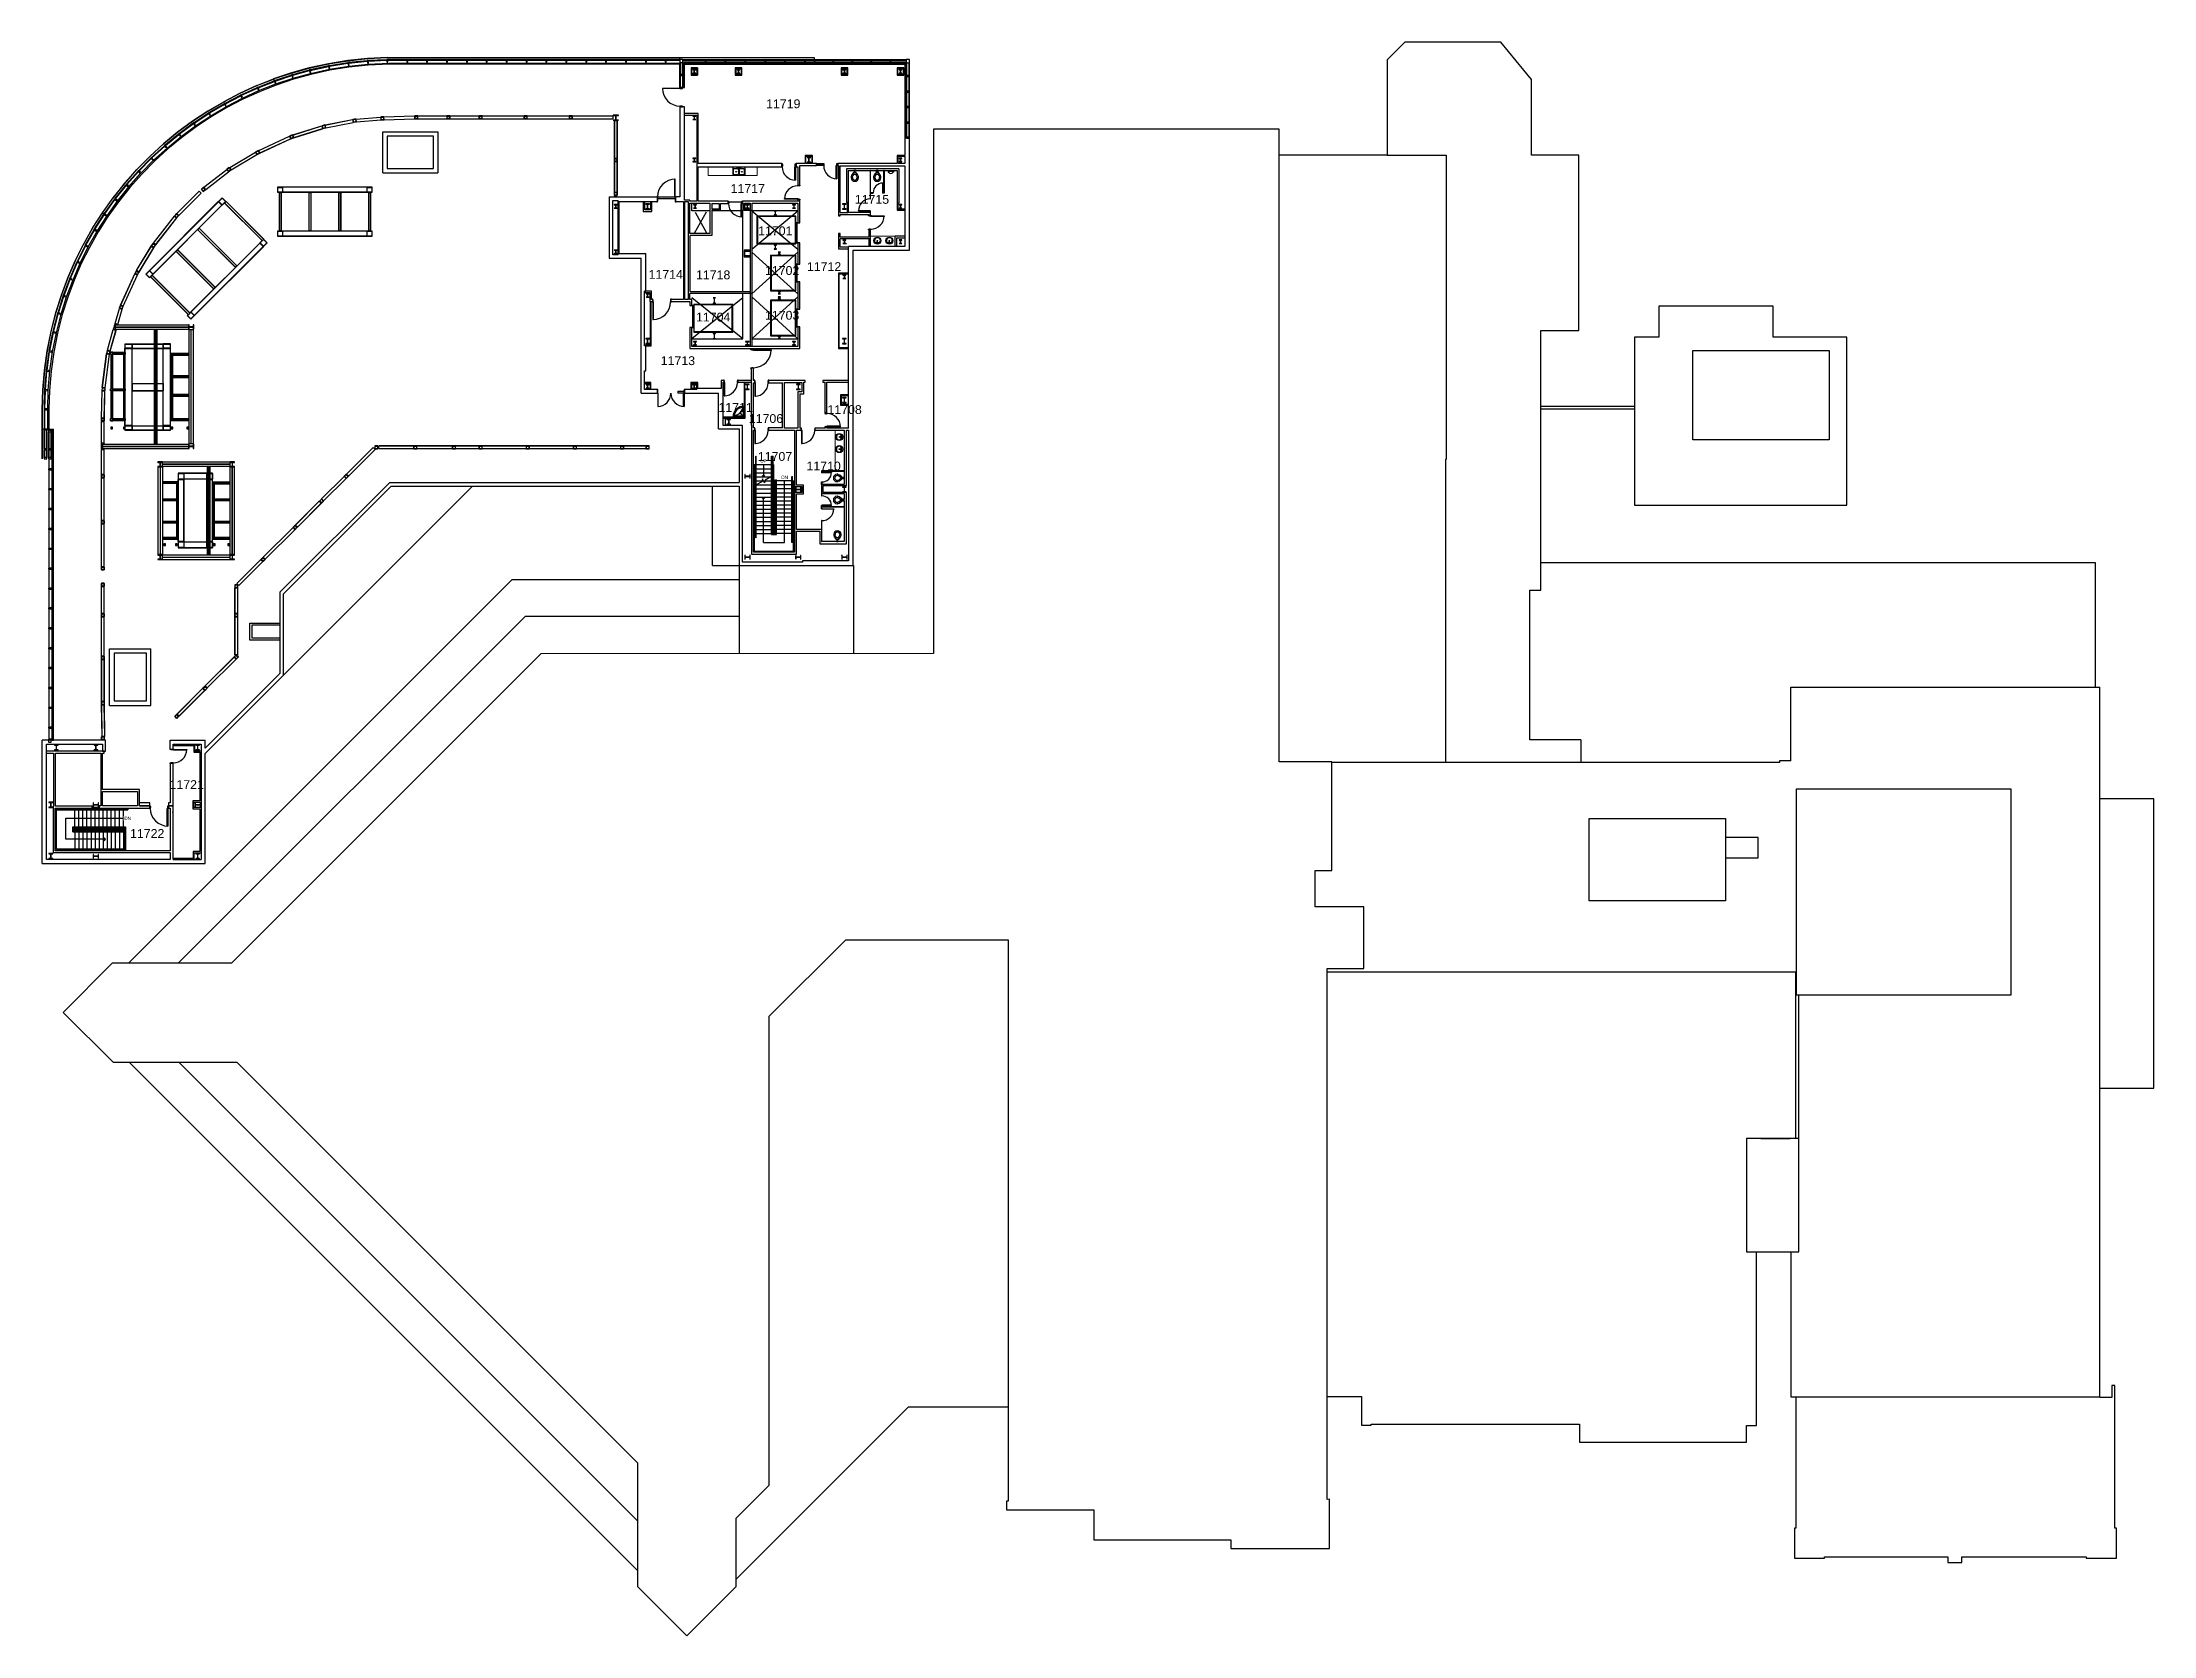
# Model space of a CAD drawing. Header units: inches. Extents: x -60 to 5673, y -29 to 4299.
import ezdxf

# ---------------------------------------------------------------- set-up
doc = ezdxf.new("R2010")
doc.units = ezdxf.units.IN
doc.header["$LTSCALE"] = 96
doc.header["$MEASUREMENT"] = 0
for name, color, linetype in [('A-ANNO-ROOM', 4, 'Continuous'), ('A-ANNO-TEXT', 4, 'Continuous'), ('A-COLS', 5, 'Continuous'), ('A-DOOR', 2, 'Continuous'), ('A-FLOR-CASE', 3, 'Continuous'), ('A-FLOR-EVTR', 1, 'Continuous'), ('A-FLOR-HRAL', 1, 'Continuous'), ('A-FLOR-PFIX', 2, 'Continuous'), ('A-FLOR-STRS', 2, 'Continuous'), ('A-GLAZ', 2, 'Continuous'), ('A-ROOF-LEVL-THIN', 1, 'Continuous'), ('A-SHAFT', 1, 'Continuous'), ('A-WALL-FULL', 6, 'Continuous')]:
    doc.layers.add(name, color=color, linetype=linetype)
doc.layers.add('AE-113$0$A-WALL-PATT', color=2, linetype='Continuous', lineweight=9)
doc.styles.add('AE-113$0$Standard', font='txt')
doc.styles.add('ARIAL', font='arial.ttf')
pattern_1 = [(0, (0, 0), (30.72, 7.68), [1.267, -21.773, 1.267, -21.773, -122.88]), (0, (0, 0), (30.72, 7.68), [-46.08, 1.267, -44.813, 1.267, -21.773, -53.76]), (0, (0, 0), (30.72, 7.68), [-115.2, 1.267, -14.093, 1.267, -37.133]), (120, (11.52, 3.84), (-22.011075, 22.7643), [1.267, -21.773, 1.267, -21.773, -122.88]), (120, (11.52, 3.84), (-22.011075, 22.7643), [-46.08, 1.267, -44.813, 1.267, -21.773, -53.76]), (120, (11.52, 3.84), (-22.011075, 22.7643), [-115.2, 1.267, -14.093, 1.267, -37.133]), (240, (15.36, 19.2), (-8.708925, -30.4443), [1.267, -21.773, 1.267, -21.773, -122.88]), (240, (15.36, 19.2), (-8.708925, -30.4443), [-46.08, 1.267, -44.813, 1.267, -21.773, -53.76]), (240, (15.36, 19.2), (-8.708925, -30.4443), [-115.2, 1.267, -14.093, 1.267, -37.133])]
pattern_2 = [(0, (0, 0), (0, 0.48), [18, -9])]
pattern_3 = [(0, (0, 0), (15.36, 3.84), [1.267, -10.253, 1.267, -10.253, -61.44]), (0, (0, 0), (15.36, 3.84), [-23.04, 1.267, -21.773, 1.267, -10.253, -26.88]), (0, (0, 0), (15.36, 3.84), [-57.6, 1.267, -6.413, 1.267, -17.933]), (120, (5.76, 1.92), (-11.0055376, 11.3821502), [1.267, -10.253, 1.267, -10.253, -61.44]), (120, (5.76, 1.92), (-11.0055376, 11.3821502), [-23.04, 1.267, -21.773, 1.267, -10.253, -26.88]), (120, (5.76, 1.92), (-11.0055376, 11.3821502), [-57.6, 1.267, -6.413, 1.267, -17.933]), (240, (7.68, 9.6), (-4.3544624, -15.2221502), [1.267, -10.253, 1.267, -10.253, -61.44]), (240, (7.68, 9.6), (-4.3544624, -15.2221502), [-23.04, 1.267, -21.773, 1.267, -10.253, -26.88]), (240, (7.68, 9.6), (-4.3544624, -15.2221502), [-57.6, 1.267, -6.413, 1.267, -17.933])]
pattern_4 = [(45, (0, 0), (-9.503515, 9.503515), []), (45, (0, 14.4), (-9.503515, 9.503515), [])]
pattern_5 = [(45, (0, 5e-13), (-9.503515, 9.503515), []), (45, (0, 14.4), (-9.503515, 9.503515), [])]
pattern_6 = [(45, (-0.0004, -0.0002), (-9.503515, 9.503515), []), (45, (-0.0004, 14.4), (-9.503515, 9.503515), [])]

msp = doc.modelspace()

# ---------------------------------------------------------------- texts
at = {"layer": 'A-ANNO-ROOM', "style": 'ARIAL'}
for s, p in [('11719', (1905.7, 4119.7)), ('11717', (1809.3, 3889.5)), ('11715', (2146.5, 3860.1)), ('11701', (1884.1, 3774.7)), ('11714', (1586.6, 3656.3)), ('11718', (1715.4, 3655.1)), ('11702', (1902.7, 3666.9)), ('11712', (2016.5, 3677.4)), ('11704', (1715.4, 3540.4)), ('11703', (1902.7, 3545.3)), ('11713', (1619.6, 3422)), ('11711', (1776.3, 3295)), ('11706', (1858.8, 3264.8)), ('11708', (2072.2, 3289.1)), ('11710', (2015.3, 3135.9)), ('11721', (286, 2270.6))]:
    msp.add_text(s, height=24, dxfattribs=at).set_placement(p)

# ---------------------------------------------------------------- hatches: boundary and pattern name
at = {"layer": 'A-COLS'}
h = msp.add_hatch(dxfattribs=at)
h.set_pattern_fill('FP_3', color=256, style=0, pattern_type=2)
h.set_pattern_definition(pattern_4)
h.paths.add_polyline_path([(1706.8, 4214), (1714.8, 4214), (1714.8, 4214.6), (1711, 4214.6), (1711, 4223.5), (1714.8, 4223.5), (1714.8, 4224.1), (1706.8, 4224.1), (1706.8, 4223.5), (1710.7, 4223.5), (1710.7, 4214.6), (1706.8, 4214.6)], flags=0)
h = msp.add_hatch(dxfattribs=at)
h.set_pattern_fill('FP_3', color=256, style=0, pattern_type=2)
h.set_pattern_definition(pattern_4)
h.paths.add_polyline_path([(1826.8, 4214), (1834.8, 4214), (1834.8, 4214.6), (1831, 4214.6), (1831, 4223.5), (1834.8, 4223.5), (1834.8, 4224.1), (1826.8, 4224.1), (1826.8, 4223.5), (1830.7, 4223.5), (1830.7, 4214.6), (1826.8, 4214.6)], flags=0)
h = msp.add_hatch(dxfattribs=at)
h.set_pattern_fill('FP_3', color=256, style=0, pattern_type=2)
h.set_pattern_definition(pattern_4)
h.paths.add_polyline_path([(2114.3, 4214), (2122.3, 4214), (2122.3, 4214.6), (2118.5, 4214.6), (2118.5, 4223.5), (2122.3, 4223.5), (2122.3, 4224.1), (2114.3, 4224.1), (2114.3, 4223.5), (2118.2, 4223.5), (2118.2, 4214.6), (2114.3, 4214.6)], flags=0)
h = msp.add_hatch(dxfattribs=at)
h.set_pattern_fill('FP_3', color=256, style=0, pattern_type=2)
h.set_pattern_definition(pattern_4)
h.paths.add_polyline_path([(2266.6, 4214), (2274.6, 4214), (2274.6, 4214.6), (2270.8, 4214.6), (2270.8, 4223.5), (2274.6, 4223.5), (2274.6, 4224.1), (2266.6, 4224.1), (2266.6, 4223.5), (2270.4, 4223.5), (2270.4, 4214.6), (2266.6, 4214.6)], flags=0)
h = msp.add_hatch(dxfattribs=at)
h.set_pattern_fill('FP_3', color=256, style=0, pattern_type=2)
h.set_pattern_definition(pattern_4)
h.paths.add_polyline_path([(1714.8, 4088.8), (1714.8, 4089.4), (1711, 4089.4), (1711, 4098.3), (1714.8, 4098.3), (1714.8, 4098.9), (1706.8, 4098.9), (1706.8, 4098.3), (1710.7, 4098.3), (1710.7, 4089.4), (1706.8, 4089.4), (1706.8, 4088.8)], flags=0)
h = msp.add_hatch(dxfattribs=at)
h.set_pattern_fill('FP_3', color=256, style=0, pattern_type=2)
h.set_pattern_definition(pattern_4)
h.paths.add_polyline_path([(1706.8, 3974), (1714.8, 3974), (1714.8, 3974.6), (1711, 3974.6), (1711, 3983.5), (1714.8, 3983.5), (1714.8, 3984.1), (1706.8, 3984.1), (1706.8, 3983.5), (1710.7, 3983.5), (1710.7, 3974.6), (1706.8, 3974.6)], flags=0)
h = msp.add_hatch(dxfattribs=at)
h.set_pattern_fill('FP_3', color=256, style=0, pattern_type=2)
h.set_pattern_definition(pattern_4)
h.paths.add_polyline_path([(2016.8, 3971.9), (2026.9, 3971.9), (2026.9, 3972.8), (2022.1, 3972.8), (2022.1, 3985.4), (2026.9, 3985.4), (2026.9, 3986.2), (2016.8, 3986.2), (2016.8, 3985.4), (2021.6, 3985.4), (2021.6, 3972.8), (2016.8, 3972.8)], flags=0)
h = msp.add_hatch(dxfattribs=at)
h.set_pattern_fill('FP_3', color=256, style=0, pattern_type=2)
h.set_pattern_definition(pattern_4)
h.paths.add_polyline_path([(2274.6, 3974), (2274.6, 3974.6), (2270.8, 3974.6), (2270.8, 3983.5), (2274.6, 3983.5), (2274.6, 3984.1), (2266.6, 3984.1), (2266.6, 3983.5), (2270.4, 3983.5), (2270.4, 3974.6), (2266.6, 3974.6), (2266.6, 3974), (2274.4, 3974)], flags=0)
h = msp.add_hatch(dxfattribs=at)
h.set_pattern_fill('FP_44', color=256, angle=180, style=0, pattern_type=2)
h.set_pattern_definition([(45, (-0.0003, 0.0002), (-9.503515, 9.503515), []), (45, (-0.0003, 14.4), (-9.503515, 9.503515), [])])
h.paths.add_polyline_path([(1501.6, 3848), (1501.6, 3848.6), (1497.8, 3848.6), (1497.8, 3857.5), (1501.6, 3857.5), (1501.6, 3858.1), (1493.6, 3858.1), (1493.6, 3857.5), (1497.4, 3857.5), (1497.4, 3848.6), (1493.6, 3848.6), (1493.6, 3848)], flags=0)
h = msp.add_hatch(dxfattribs=at)
h.set_pattern_fill('FP_40', color=256, angle=180, style=0, pattern_type=2)
h.set_pattern_definition([(45, (-0.0005, 0.0002), (-9.503515, 9.503515), []), (45, (-0.0005, 14.4), (-9.503515, 9.503515), [])])
h.paths.add_polyline_path([(1578.8, 3845.9), (1588.9, 3845.9), (1588.9, 3846.8), (1584.1, 3846.8), (1584.1, 3859.4), (1588.9, 3859.4), (1588.9, 3860.2), (1578.8, 3860.2), (1578.8, 3859.4), (1583.6, 3859.4), (1583.6, 3846.8), (1578.8, 3846.8)], flags=0)
h = msp.add_hatch(dxfattribs=at)
h.set_pattern_fill('FP_3', color=256, style=0, pattern_type=2)
h.set_pattern_definition(pattern_4)
h.paths.add_polyline_path([(1708.8, 3848), (1716.8, 3848), (1716.8, 3848.6), (1713, 3848.6), (1713, 3857.5), (1716.8, 3857.5), (1716.8, 3858.1), (1708.8, 3858.1), (1708.8, 3857.5), (1712.7, 3857.5), (1712.7, 3848.6), (1708.8, 3848.6)], flags=0)
h = msp.add_hatch(dxfattribs=at)
h.set_pattern_fill('FP_3', color=256, style=0, pattern_type=2)
h.set_pattern_definition(pattern_4)
h.paths.add_polyline_path([(1849.8, 3848.1), (1859.8, 3848.1), (1859.8, 3848.6), (1855, 3848.6), (1855, 3857.5), (1859.8, 3857.5), (1859.8, 3858.1), (1849.8, 3858.1), (1849.8, 3857.5), (1854.7, 3857.5), (1854.7, 3848.6), (1849.8, 3848.6)], flags=0)
h = msp.add_hatch(dxfattribs=at)
h.set_pattern_fill('FP_36', color=256, style=0, pattern_type=2)
h.set_pattern_definition([(45, (-0.0003, 0.0002), (-9.503515, 9.503515), []), (45, (-0.0003, 14.4), (-9.503515, 9.503515), [])])
h.paths.add_polyline_path([(1980.4, 3848), (1985.6, 3848), (1985.6, 3848.6), (1981.8, 3848.6), (1981.8, 3857.5), (1985.6, 3857.5), (1985.6, 3858.1), (1977.6, 3858.1), (1977.6, 3857.5), (1981.4, 3857.5), (1981.4, 3848.6), (1977.6, 3848.6), (1977.6, 3848)], flags=0)
h = msp.add_hatch(dxfattribs=at)
h.set_pattern_fill('FP_39', color=256, angle=180, style=0, pattern_type=2)
h.set_pattern_definition([(45, (-0.0003, 0.0002), (-9.503515, 9.503515), []), (45, (-0.0003, 14.4), (-9.503515, 9.503515), [])])
h.paths.add_polyline_path([(2123.4, 3845.9), (2123.4, 3846.8), (2118.6, 3846.8), (2118.6, 3859.4), (2123.4, 3859.4), (2123.4, 3860.2), (2113.3, 3860.2), (2113.3, 3859.4), (2118.1, 3859.4), (2118.1, 3846.8), (2113.3, 3846.8), (2113.3, 3845.9)], flags=0)
h = msp.add_hatch(dxfattribs=at)
h.set_pattern_fill('FP_3', color=256, style=0, pattern_type=2)
h.set_pattern_definition(pattern_4)
h.paths.add_polyline_path([(2274.6, 3848), (2274.6, 3848.6), (2270.8, 3848.6), (2270.8, 3857.5), (2274.6, 3857.5), (2274.6, 3858.1), (2266.6, 3858.1), (2266.6, 3857.5), (2270.4, 3857.5), (2270.4, 3848.6), (2266.6, 3848.6), (2266.6, 3848), (2274.4, 3848)], flags=0)
h = msp.add_hatch(dxfattribs=at)
h.set_pattern_fill('FP_25', color=256, angle=48.69504, style=0, pattern_type=2)
h.set_pattern_definition([(45.00004, (-6e-05, 0.0004), (-9.50352, 9.50351), []), (45.00004, (-0.0003, 14.4), (-9.50352, 9.50351), [])])
h.paths.add_polyline_path([(305.4, 3822.4), (310.6, 3828.4), (304.6, 3833.7), (299.3, 3827.6)], flags=0)
h.paths.add_polyline_path([(305.3, 3823), (300, 3827.7), (304.7, 3833), (310, 3828.3)], flags=0)
h = msp.add_hatch(dxfattribs=at)
h.set_pattern_fill('FP_25', color=256, angle=48.69504, style=0, pattern_type=2)
h.set_pattern_definition([(45.00004, (-6e-05, 0.0004), (-9.50352, 9.50351), []), (45.00004, (-0.0003, 14.4), (-9.50352, 9.50351), [])])
h.paths.add_polyline_path([(305.4, 3822.4), (310.6, 3828.4), (304.6, 3833.7), (299.3, 3827.6)], flags=0)
h.paths.add_polyline_path([(305.3, 3823), (300, 3827.7), (304.7, 3833), (310, 3828.3)], flags=0)
h = msp.add_hatch(dxfattribs=at)
h.set_pattern_fill('FP_24', color=256, angle=55.71999, style=0, pattern_type=2)
h.set_pattern_definition([(45, (8e-05, -0.0005), (-9.503514, 9.503516), []), (45, (-3e-05, 14.4), (-9.503514, 9.503516), [])])
h.paths.add_polyline_path([(243.4, 3741.5), (247.9, 3748.1), (241.3, 3752.6), (236.8, 3746)], flags=0)
h.paths.add_polyline_path([(243.3, 3742.1), (237.4, 3746.1), (241.4, 3751.9), (247.3, 3748)], flags=0)
h = msp.add_hatch(dxfattribs=at)
h.set_pattern_fill('FP_24', color=256, angle=55.71999, style=0, pattern_type=2)
h.set_pattern_definition([(45, (8e-05, -0.0005), (-9.503514, 9.503516), []), (45, (-3e-05, 14.4), (-9.503514, 9.503516), [])])
h.paths.add_polyline_path([(243.4, 3741.5), (247.9, 3748.1), (241.3, 3752.6), (236.8, 3746)], flags=0)
h.paths.add_polyline_path([(243.3, 3742.1), (237.4, 3746.1), (241.4, 3751.9), (247.3, 3748)], flags=0)
h = msp.add_hatch(dxfattribs=at)
h.set_pattern_fill('FP_45', color=256, style=0, pattern_type=2)
h.set_pattern_definition([(45, (-0.0003, -6e-05), (-9.503515, 9.503515), []), (45, (-0.0003, 14.4), (-9.503515, 9.503515), [])])
h.paths.add_polyline_path([(1493.6, 3724.3), (1501.6, 3724.3), (1501.6, 3724.9), (1497.8, 3724.9), (1497.8, 3733.8), (1501.6, 3733.8), (1501.6, 3734.4), (1493.6, 3734.4), (1493.6, 3733.8), (1497.4, 3733.8), (1497.4, 3724.9), (1493.6, 3724.9)], flags=0)
h = msp.add_hatch(dxfattribs=at)
h.set_pattern_fill('FP_3', color=256, style=0, pattern_type=2)
h.set_pattern_definition(pattern_4)
h.paths.add_polyline_path([(2122.3, 3752), (2122.3, 3752.6), (2118.5, 3752.6), (2118.5, 3761.5), (2122.3, 3761.5), (2122.3, 3762.1), (2114.3, 3762.1), (2114.3, 3761.5), (2118.2, 3761.5), (2118.2, 3752.6), (2114.3, 3752.6), (2114.3, 3752)], flags=0)
h = msp.add_hatch(dxfattribs=at)
h.set_pattern_fill('FP_3', color=256, style=0, pattern_type=2)
h.set_pattern_definition(pattern_4)
h.paths.add_polyline_path([(2266.6, 3752), (2274.6, 3752), (2274.6, 3752.6), (2270.8, 3752.6), (2270.8, 3761.5), (2274.6, 3761.5), (2274.6, 3762.1), (2266.6, 3762.1), (2266.6, 3761.5), (2270.4, 3761.5), (2270.4, 3752.6), (2266.6, 3752.6)], flags=0)
h = msp.add_hatch(dxfattribs=at)
h.set_pattern_fill('FP_8', color=256, style=0, pattern_type=2)
h.set_pattern_definition([(45, (-0.0005, -6e-05), (-9.503515, 9.503515), []), (45, (-0.0005, 14.4), (-9.503515, 9.503515), [])])
h.paths.add_polyline_path([(1587.8, 3606.3), (1587.8, 3606.9), (1584, 3606.9), (1584, 3615.8), (1587.8, 3615.8), (1587.8, 3616.4), (1579.8, 3616.4), (1579.8, 3615.8), (1583.6, 3615.8), (1583.6, 3606.9), (1579.8, 3606.9), (1579.8, 3606.3), (1585, 3606.3)], flags=0)
h = msp.add_hatch(dxfattribs=at)
h.set_pattern_fill('FP_3', color=256, style=0, pattern_type=2)
h.set_pattern_definition(pattern_4)
h.paths.add_polyline_path([(2122.3, 3656.8), (2122.3, 3657.4), (2118.5, 3657.4), (2118.5, 3666.3), (2122.3, 3666.3), (2122.3, 3666.9), (2114.3, 3666.9), (2114.3, 3666.3), (2118.2, 3666.3), (2118.2, 3657.4), (2114.3, 3657.4), (2114.3, 3656.8)], flags=0)
h = msp.add_hatch(dxfattribs=at)
h.set_pattern_fill('FP_5', color=256, style=0, pattern_type=2)
h.set_pattern_definition([(45, (-0.0005, 0.0002), (-9.503515, 9.503515), []), (45, (-0.0005, 14.4), (-9.503515, 9.503515), [])])
h.paths.add_polyline_path([(1578.8, 3479.9), (1588.9, 3479.9), (1588.9, 3480.8), (1584.1, 3480.8), (1584.1, 3493.4), (1588.9, 3493.4), (1588.9, 3494.2), (1578.8, 3494.2), (1578.8, 3493.4), (1583.6, 3493.4), (1583.6, 3480.8), (1578.8, 3480.8)], flags=0)
h = msp.add_hatch(dxfattribs=at)
h.set_pattern_fill('FP_38', color=256, style=0, pattern_type=2)
h.set_pattern_definition([(45, (-0.0003, 0.0002), (-9.503515, 9.503515), []), (45, (-0.0003, 14.4), (-9.503515, 9.503515), [])])
h.paths.add_polyline_path([(1708.8, 3476), (1716.8, 3476), (1716.8, 3476.6), (1713, 3476.6), (1713, 3485.5), (1716.8, 3485.5), (1716.8, 3486.1), (1708.8, 3486.1), (1708.8, 3485.5), (1712.7, 3485.5), (1712.7, 3476.6), (1708.8, 3476.6)], flags=0)
h = msp.add_hatch(dxfattribs=at)
h.set_pattern_fill('FP_3', color=256, style=0, pattern_type=2)
h.set_pattern_definition(pattern_4)
h.paths.add_polyline_path([(1849.8, 3476.1), (1859.8, 3476.1), (1859.8, 3476.6), (1855, 3476.6), (1855, 3485.5), (1859.8, 3485.5), (1859.8, 3486.1), (1849.8, 3486.1), (1849.8, 3485.5), (1854.7, 3485.5), (1854.7, 3476.6), (1849.8, 3476.6)], flags=0)
h = msp.add_hatch(dxfattribs=at)
h.set_pattern_fill('FP_37', color=256, style=0, pattern_type=2)
h.set_pattern_definition([(45, (-0.0003, 0.0002), (-9.503515, 9.503515), []), (45, (-0.0003, 14.4), (-9.503515, 9.503515), [])])
h.paths.add_polyline_path([(1980.4, 3476), (1985.6, 3476), (1985.6, 3476.6), (1981.8, 3476.6), (1981.8, 3485.5), (1985.6, 3485.5), (1985.6, 3486.1), (1977.6, 3486.1), (1977.6, 3485.5), (1981.4, 3485.5), (1981.4, 3476.6), (1977.6, 3476.6), (1977.6, 3476)], flags=0)
h = msp.add_hatch(dxfattribs=at)
h.set_pattern_fill('FP_4', color=256, style=0, pattern_type=2)
h.set_pattern_definition([(45, (-0.0003, 0.0002), (-9.503515, 9.503515), []), (45, (-0.0003, 14.4), (-9.503515, 9.503515), [])])
h.paths.add_polyline_path([(2122.3, 3479.9), (2123.4, 3479.9), (2123.4, 3480.8), (2118.6, 3480.8), (2118.6, 3493.4), (2123.4, 3493.4), (2123.4, 3494.2), (2113.3, 3494.2), (2113.3, 3493.4), (2118.1, 3493.4), (2118.1, 3480.8), (2113.3, 3480.8), (2113.3, 3479.9)], flags=0)
h = msp.add_hatch(dxfattribs=at)
h.set_pattern_fill('FP_6', color=256, style=0, pattern_type=2)
h.set_pattern_definition([(45, (-0.0005, -0.0004), (-9.503515, 9.503515), []), (45, (-0.0005, 14.4), (-9.503515, 9.503515), [])])
h.paths.add_polyline_path([(1587.8, 3358.8), (1587.8, 3359.4), (1584, 3359.4), (1584, 3368.3), (1587.8, 3368.3), (1587.8, 3368.9), (1579.8, 3368.9), (1579.8, 3368.3), (1583.6, 3368.3), (1583.6, 3359.4), (1579.8, 3359.4), (1579.8, 3358.8), (1585, 3358.8)], flags=0)
h = msp.add_hatch(dxfattribs=at)
h.set_pattern_fill('FP_7', color=256, style=0, pattern_type=2)
h.set_pattern_definition([(45, (-0.0003, -0.0004), (-9.503515, 9.503515), []), (45, (-0.0003, 14.4), (-9.503515, 9.503515), [])])
h.paths.add_polyline_path([(1706.8, 3358.8), (1714.8, 3358.8), (1714.8, 3359.4), (1711, 3359.4), (1711, 3368.3), (1714.8, 3368.3), (1714.8, 3368.9), (1706.8, 3368.9), (1706.8, 3368.3), (1710.7, 3368.3), (1710.7, 3359.4), (1706.8, 3359.4)], flags=0)
h = msp.add_hatch(dxfattribs=at)
h.set_pattern_fill('FP_34', color=256, style=0, pattern_type=2)
h.set_pattern_definition([(45, (-0.0003, 0.0002), (-9.503515, 9.503515), []), (45, (-0.0003, 14.4), (-9.503515, 9.503515), [])])
h.paths.add_polyline_path([(1859.9, 3355.9), (1859.9, 3356.8), (1855.1, 3356.8), (1855.1, 3369.4), (1859.9, 3369.4), (1859.9, 3370.2), (1849.8, 3370.2), (1849.8, 3369.4), (1854.6, 3369.4), (1854.6, 3356.8), (1849.8, 3356.8), (1849.8, 3355.9)], flags=0)
h = msp.add_hatch(dxfattribs=at)
h.set_pattern_fill('FP_35', color=256, style=0, pattern_type=2)
h.set_pattern_definition([(45, (-0.0003, 0.0002), (-9.503515, 9.503515), []), (45, (-0.0003, 14.4), (-9.503515, 9.503515), [])])
h.paths.add_polyline_path([(1990.5, 3355.9), (1998.1, 3355.9), (1998.1, 3356.8), (1993.3, 3356.8), (1993.3, 3369.4), (1998.1, 3369.4), (1998.1, 3370.2), (1988, 3370.2), (1988, 3369.4), (1992.8, 3369.4), (1992.8, 3356.8), (1988, 3356.8), (1988, 3355.9)], flags=0)
h = msp.add_hatch(dxfattribs=at)
h.set_pattern_fill('FP_46', color=256, style=0, pattern_type=2)
h.set_pattern_definition([(45, (-0.0003, 0.0002), (-9.503515, 9.503515), []), (45, (-0.0003, 14.4), (-9.503515, 9.503515), [])])
h.paths.add_polyline_path([(2113.3, 3319.9), (2123.4, 3319.9), (2123.4, 3320.8), (2118.6, 3320.8), (2118.6, 3333.4), (2123.4, 3333.4), (2123.4, 3334.2), (2113.3, 3334.2), (2113.3, 3333.4), (2118.1, 3333.4), (2118.1, 3320.8), (2113.3, 3320.8)], flags=0)
h = msp.add_hatch(dxfattribs=at)
h.set_pattern_fill('FP_67', color=256, style=0, pattern_type=2)
h.set_pattern_definition([(45, (-0.0003, -0.0004), (-9.503515, 9.503515), []), (45, (-0.0003, 14.4), (-9.503515, 9.503515), [])])
h.paths.add_polyline_path([(1799.3, 3260.7), (1809.4, 3260.7), (1809.4, 3261.5), (1804.6, 3261.5), (1804.6, 3274.1), (1809.4, 3274.1), (1809.4, 3275), (1799.3, 3275), (1799.3, 3274.1), (1804.1, 3274.1), (1804.1, 3261.5), (1799.3, 3261.5)], flags=0)
h = msp.add_hatch(dxfattribs=at)
h.set_pattern_fill('FP_68', color=256, angle=-90, style=0, pattern_type=2)
h.set_pattern_definition([(45, (-0.0003, -0.0003), (-9.503515, 9.503515), []), (45, (-0.0003, 14.4), (-9.503515, 9.503515), [])])
h.paths.add_polyline_path([(1847.7, 3114.9), (1848.5, 3114.9), (1848.5, 3119.7), (1861.1, 3119.7), (1861.1, 3114.9), (1862, 3114.9), (1862, 3125), (1861.1, 3125), (1861.1, 3120.2), (1848.5, 3120.2), (1848.5, 3125), (1847.7, 3125)], flags=0)
h = msp.add_hatch(dxfattribs=at)
h.set_pattern_fill('FP_66', color=256, style=0, pattern_type=2)
h.set_pattern_definition([(45, (-0.0003, -2e-06), (-9.503515, 9.503515), []), (45, (-0.0003, 14.4), (-9.503515, 9.503515), [])])
h.paths.add_polyline_path([(2113.3, 3076.9), (2123.4, 3076.9), (2123.4, 3077.8), (2118.6, 3077.8), (2118.6, 3090.4), (2123.4, 3090.4), (2123.4, 3091.2), (2113.3, 3091.2), (2113.3, 3090.4), (2118.1, 3090.4), (2118.1, 3077.8), (2113.3, 3077.8)], flags=0)
h = msp.add_hatch(dxfattribs=at)
h.set_pattern_fill('FP_33', color=256, angle=-90, style=0, pattern_type=2)
h.set_pattern_definition([(45, (-0.0003, -2e-06), (-9.503515, 9.503515), []), (45, (-0.0003, 14.4), (-9.503515, 9.503515), [])])
h.paths.add_polyline_path([(1986.8, 2895.3), (1986.8, 2900.1), (1999.4, 2900.1), (1999.4, 2895.3), (2000.1, 2895.3), (2000.1, 2905.3), (1999.4, 2905.3), (1999.4, 2900.5), (1986.8, 2900.5), (1986.8, 2905.3), (1986.1, 2905.3), (1986.1, 2895.3)], flags=0)
h = msp.add_hatch(dxfattribs=at)
h.set_pattern_fill('FP_47', color=256, angle=-90, style=0, pattern_type=2)
h.set_pattern_definition([(45, (-0.0003, -2e-06), (-9.503515, 9.503515), []), (45, (-0.0003, 14.4), (-9.503515, 9.503515), [])])
h.paths.add_polyline_path([(2124.6, 2895.3), (2125.5, 2895.3), (2125.5, 2905.4), (2124.6, 2905.4), (2124.6, 2900.6), (2112, 2900.6), (2112, 2905.4), (2111.2, 2905.4), (2111.2, 2895.3), (2112, 2895.3), (2112, 2900.1), (2124.6, 2900.1)], flags=0)
h = msp.add_hatch(dxfattribs=at)
h.set_pattern_fill('FP_3', color=256, style=0, pattern_type=2)
h.set_pattern_definition(pattern_5)
h.paths.add_polyline_path([(101, 2405.1), (109, 2405.1), (109, 2413.1), (101, 2413.1)], flags=0)
h.paths.add_polyline_path([(108.5, 2405.5), (101.4, 2405.5), (101.4, 2412.6), (108.5, 2412.6)], flags=0)
h = msp.add_hatch(dxfattribs=at)
h.set_pattern_fill('FP_43', color=256, angle=0.00029, style=0, pattern_type=2)
h.set_pattern_definition([(45.0003, (-0.0004, 0.0003), (-9.50356, 9.50347), []), (45.0003, (-0.0004, 14.4), (-9.50356, 9.50347), [])])
h.paths.add_polyline_path([(-26.5, 2375.9), (-16.4, 2375.9), (-16.4, 2376.8), (-21.2, 2376.8), (-21.2, 2389.4), (-16.4, 2389.4), (-16.4, 2390.2), (-26.5, 2390.2), (-26.5, 2389.4), (-21.7, 2389.4), (-21.7, 2376.8), (-26.5, 2376.8)], flags=0)
h = msp.add_hatch(dxfattribs=at)
h.set_pattern_fill('FP_9', color=256, angle=180, style=0, pattern_type=2)
h.set_pattern_definition([(45, (-0.0003, 0.0002), (-9.503515, 9.503515), []), (45, (-0.0003, 14.4), (-9.503515, 9.503515), [])])
h.paths.add_polyline_path([(81, 2375.9), (91.1, 2375.9), (91.1, 2376.8), (86.3, 2376.8), (86.3, 2389.4), (91.1, 2389.4), (91.1, 2390.2), (81, 2390.2), (81, 2389.4), (85.8, 2389.4), (85.8, 2376.8), (81, 2376.8)], flags=0)
h = msp.add_hatch(dxfattribs=at)
h.set_pattern_fill('FP_71', color=256, angle=180, style=0, pattern_type=2)
h.set_pattern_definition([(45, (-0.0003, 0.0002), (-9.503515, 9.503515), []), (45, (-0.0003, 14.4), (-9.503515, 9.503515), [])])
h.paths.add_polyline_path([(367.6, 2375.9), (367.6, 2376.8), (362.8, 2376.8), (362.8, 2389.4), (367.6, 2389.4), (367.6, 2390.2), (357.5, 2390.2), (357.5, 2389.4), (362.3, 2389.4), (362.3, 2376.8), (357.5, 2376.8), (357.5, 2375.9)], flags=0)
h = msp.add_hatch(dxfattribs=at)
h.set_pattern_fill('FP_80', color=256, angle=180, style=0, pattern_type=2)
h.set_pattern_definition([(45, (0.0001, 0.0002), (-9.503515, 9.503515), []), (45, (0.0001, 14.4), (-9.503515, 9.503515), [])])
h.paths.add_polyline_path([(-41.3, 2220.7), (-31.2, 2220.7), (-31.2, 2221.5), (-36, 2221.5), (-36, 2234.1), (-31.2, 2234.1), (-31.2, 2235), (-41.3, 2235), (-41.3, 2234.1), (-36.5, 2234.1), (-36.5, 2221.5), (-41.3, 2221.5)], flags=0)
h = msp.add_hatch(dxfattribs=at)
h.set_pattern_fill('FP_11', color=256, angle=90, style=0, pattern_type=2)
h.set_pattern_definition([(45, (-0.0003, 0.0002), (-9.503515, 9.503515), []), (45, (-0.0003, 14.4), (-9.503515, 9.503515), [])])
h.paths.add_polyline_path([(79.8, 2222.8), (79.8, 2227.6), (92.4, 2227.6), (92.4, 2222.8), (93.2, 2222.8), (93.2, 2232.9), (92.4, 2232.9), (92.4, 2228.1), (79.8, 2228.1), (79.8, 2232.9), (78.9, 2232.9), (78.9, 2222.8)], flags=0)
h = msp.add_hatch(dxfattribs=at)
h.set_pattern_fill('FP_10', color=256, angle=90, style=0, pattern_type=2)
h.set_pattern_definition([(45, (-0.0003, 0.0002), (-9.503515, 9.503515), []), (45, (-0.0003, 14.4), (-9.503515, 9.503515), [])])
h.paths.add_polyline_path([(369.7, 2222.8), (369.7, 2232.9), (368.9, 2232.9), (368.9, 2228.1), (356.3, 2228.1), (356.3, 2232.9), (355.4, 2232.9), (355.4, 2222.8), (356.3, 2222.8), (356.3, 2227.6), (368.9, 2227.6), (368.9, 2222.8)], flags=0)
h = msp.add_hatch(dxfattribs=at)
h.set_pattern_fill('FP_3', color=256, style=0, pattern_type=2)
h.set_pattern_definition(pattern_4)
h.paths.add_polyline_path([(-31.2, 2080.9), (-31.2, 2081.8), (-36, 2081.8), (-36, 2094.4), (-31.2, 2094.4), (-31.2, 2095.2), (-41.3, 2095.2), (-41.3, 2094.4), (-36.5, 2094.4), (-36.5, 2081.8), (-41.3, 2081.8), (-41.3, 2080.9), (-37.1, 2080.9)], flags=0)
h = msp.add_hatch(dxfattribs=at)
h.set_pattern_fill('FP_48', color=256, angle=90, style=0, pattern_type=2)
h.set_pattern_definition([(45, (-0.0003, 0.0002), (-9.503515, 9.503515), []), (45, (-0.0003, 14.4), (-9.503515, 9.503515), [])])
h.paths.add_polyline_path([(79.8, 2083), (79.8, 2087.8), (92.4, 2087.8), (92.4, 2083), (93.2, 2083), (93.2, 2093.1), (92.4, 2093.1), (92.4, 2088.3), (79.8, 2088.3), (79.8, 2093.1), (78.9, 2093.1), (78.9, 2083)], flags=0)
h = msp.add_hatch(dxfattribs=at)
h.set_pattern_fill('FP_3', color=256, style=0, pattern_type=2)
h.set_pattern_definition(pattern_4)
h.paths.add_polyline_path([(357.5, 2080.9), (367.6, 2080.9), (367.6, 2081.8), (362.8, 2081.8), (362.8, 2094.4), (367.6, 2094.4), (367.6, 2095.2), (357.5, 2095.2), (357.5, 2094.4), (362.3, 2094.4), (362.3, 2081.8), (357.5, 2081.8)], flags=0)
at = {"layer": 'A-GLAZ', "lineweight": 5}
for points in [[(829, 4249.1), (876, 4251.4), (876, 4251.5), (834.8, 4249.4)], [(570.1, 4194.5), (568.5, 4199.2), (568.2, 4199.2), (568.3, 4198.9)], [(665.3, 4228.9), (666.3, 4229.2), (666.3, 4229.2)], [(477.4, 4160.5), (522.9, 4181.3), (522.9, 4181.3), (477.4, 4160.6)], [(388.9, 4111.4), (389.8, 4112), (388.9, 4111.5)], [(108, 3833), (108, 3833), (103.8, 3835.8), (103.7, 3835.7), (104.9, 3835)], [(108, 3833), (108, 3833), (103.9, 3835.9), (103.8, 3835.8), (104.9, 3835.1)]]:
    msp.add_hatch(color=256, dxfattribs=at).paths.add_polyline_path(points, flags=0)
at = {"layer": 'A-ROOF-LEVL-THIN'}
h = msp.add_hatch(dxfattribs=at)
h.set_pattern_fill('FP_17', color=256, angle=14, style=0, pattern_type=2)
h.set_pattern_definition([(45, (0.0003, 0.0004), (-9.503515, 9.503515), []), (45, (-0.0003, 14.4), (-9.503515, 9.503515), [])])
h.paths.add_polyline_path([(702.1, 4064.5), (709.9, 4066.4), (707.9, 4074.2), (700.2, 4072.2)], flags=0)
h.paths.add_polyline_path([(702.5, 4065), (700.8, 4071.9), (707.6, 4073.6), (709.3, 4066.7)], flags=0)
h = msp.add_hatch(dxfattribs=at)
h.set_pattern_fill('FP_73', color=256, angle=7.84724, style=0, pattern_type=2)
h.set_pattern_definition([(45.00024, (-0.0004, 0.0004), (-9.503555, 9.503476), []), (45.00024, (-0.0004, 14.4), (-9.503555, 9.503476), [])])
h.paths.add_polyline_path([(785, 4081.4), (792.9, 4082.5), (791.8, 4090.4), (783.9, 4089.3)], flags=0)
h.paths.add_polyline_path([(785.4, 4081.9), (784.4, 4088.9), (791.4, 4089.9), (792.4, 4082.9)], flags=0)
h = msp.add_hatch(dxfattribs=at)
h.set_pattern_fill('FP_29', color=256, angle=2.3763, style=0, pattern_type=2)
h.set_pattern_definition([(45.0003, (0.0004, 0.0002), (-9.503565, 9.503465), []), (45.0003, (0.0004, 14.4), (-9.503565, 9.503465), [])])
h.paths.add_polyline_path([(859.9, 4088), (867.9, 4088.3), (867.6, 4096.3), (859.6, 4096)], flags=0)
h.paths.add_polyline_path([(860.4, 4088.5), (860.1, 4095.5), (867.1, 4095.8), (867.4, 4088.8)], flags=0)
h = msp.add_hatch(dxfattribs=at)
h.set_pattern_fill('FP_70', color=256, style=0, pattern_type=2)
h.set_pattern_definition([(45, (0.0002, -0.0002), (-9.503515, 9.503515), []), (45, (0.0002, 14.4), (-9.503515, 9.503515), [])])
h.paths.add_polyline_path([(951.9, 4091), (959.9, 4091), (959.9, 4099), (951.9, 4099)], flags=0)
h.paths.add_polyline_path([(952.4, 4091.4), (952.4, 4098.5), (959.4, 4098.5), (959.4, 4091.4)], flags=0)
h = msp.add_hatch(dxfattribs=at)
h.set_pattern_fill('FP_28', color=256, style=0, pattern_type=2)
h.set_pattern_definition([(45, (-5e-05, -0.0002), (-9.503515, 9.503515), []), (45, (-5e-05, 14.4), (-9.503515, 9.503515), [])])
h.paths.add_polyline_path([(1039.2, 4091), (1047.2, 4091), (1047.2, 4099), (1039.2, 4099)], flags=0)
h.paths.add_polyline_path([(1039.7, 4091.4), (1039.7, 4098.5), (1046.8, 4098.5), (1046.8, 4091.4)], flags=0)
h = msp.add_hatch(dxfattribs=at)
h.set_pattern_fill('FP_18', color=256, style=0, pattern_type=2)
h.set_pattern_definition([(45, (-0.0003, -0.0002), (-9.503515, 9.503515), []), (45, (-0.0003, 14.4), (-9.503515, 9.503515), [])])
h.paths.add_polyline_path([(1126.6, 4091), (1134.6, 4091), (1134.6, 4099), (1126.6, 4099)], flags=0)
h.paths.add_polyline_path([(1134.1, 4091.4), (1127, 4091.4), (1127, 4098.5), (1134.1, 4098.5)], flags=0)
h = msp.add_hatch(dxfattribs=at)
h.set_pattern_fill('FP_30', color=256, style=0, pattern_type=2)
h.set_pattern_definition([(45, (-0.0003, -0.0002), (-9.503515, 9.503515), []), (45, (-0.0003, 14.4), (-9.503515, 9.503515), [])])
h.paths.add_polyline_path([(1248.6, 4091), (1256.6, 4091), (1256.6, 4099), (1248.6, 4099)], flags=0)
h.paths.add_polyline_path([(1249, 4091.4), (1249, 4098.5), (1256.1, 4098.5), (1256.1, 4091.4)], flags=0)
h = msp.add_hatch(dxfattribs=at)
h.set_pattern_fill('FP_31', color=256, style=0, pattern_type=2)
h.set_pattern_definition([(45, (0.0004, -0.0002), (-9.503515, 9.503515), []), (45, (0.0004, 14.4), (-9.503515, 9.503515), [])])
h.paths.add_polyline_path([(1371.2, 4091), (1379.2, 4091), (1379.2, 4099), (1371.2, 4099)], flags=0)
h.paths.add_polyline_path([(1378.8, 4091.4), (1371.7, 4091.4), (1371.7, 4098.5), (1378.8, 4098.5)], flags=0)
h = msp.add_hatch(dxfattribs=at)
h.set_pattern_fill('FP_27', color=256, angle=20.63581, style=0, pattern_type=2)
h.set_pattern_definition([(44.9998, (-0.0001, 0.0003), (-9.503484, 9.503547), []), (44.9998, (-5e-05, 14.4), (-9.503484, 9.503547), [])])
h.paths.add_polyline_path([(615, 4036.8), (622.5, 4039.6), (619.7, 4047.1), (612.2, 4044.3)], flags=0)
h.paths.add_polyline_path([(615.3, 4037.4), (612.8, 4044), (619.4, 4046.5), (621.9, 4039.9)], flags=0)
h = msp.add_hatch(dxfattribs=at)
h.set_pattern_fill('FP_16', color=256, angle=34.57112, style=0, pattern_type=2)
h.set_pattern_definition([(45.0001, (-2e-05, 0.0004), (-9.503534, 9.503496), []), (45.0001, (0.0002, 14.4), (-9.503534, 9.503496), [])])
h.paths.add_polyline_path([(446.3, 3947.5), (452.9, 3952), (448.3, 3958.6), (441.8, 3954)], flags=0)
h.paths.add_polyline_path([(446.4, 3948.1), (442.4, 3953.9), (448.2, 3957.9), (452.2, 3952.1), (449.6, 3950.3)], flags=0)
h = msp.add_hatch(dxfattribs=at)
h.set_pattern_fill('FP_26', color=256, angle=28.9328, style=0, pattern_type=2)
h.set_pattern_definition([(44.9998, (0.0003, -0.0002), (-9.50348, 9.50355), []), (44.9998, (-0.0002, 14.4), (-9.50348, 9.50355), [])])
h.paths.add_polyline_path([(523.8, 3994), (530.8, 3997.9), (526.9, 4004.9), (519.9, 4001)], flags=0)
h.paths.add_polyline_path([(524, 3994.7), (520.6, 4000.9), (526.7, 4004.3), (530.2, 3998.1)], flags=0)
h = msp.add_hatch(dxfattribs=at)
h.set_pattern_fill('FP_69', color=256, angle=40.91586, style=0, pattern_type=2)
h.set_pattern_definition([(44.99986, (-0.0006, 4e-05), (-9.503493, 9.50354), []), (44.99986, (0.0003, 14.4), (-9.503493, 9.50354), [])])
h.paths.add_polyline_path([(377.6, 3893.7), (383.7, 3899), (378.4, 3905), (372.4, 3899.8)], flags=0)
h.paths.add_polyline_path([(377.7, 3894.4), (373, 3899.7), (378.4, 3904.4), (383, 3899)], flags=0)
h = msp.add_hatch(dxfattribs=at)
h.set_pattern_fill('FP_90', color=256, style=0, pattern_type=2)
h.set_pattern_definition([(45, (0.0003, 0.0002), (-9.503515, 9.503515), []), (45, (0.0003, 14.4), (-9.503515, 9.503515), [])])
h.paths.add_polyline_path([(593.5, 3891.3), (593.5, 3905.3), (579.5, 3905.3), (579.5, 3891.3)], flags=0)
h.paths.add_polyline_path([(592.9, 3891.9), (580, 3891.9), (580, 3904.7), (592.9, 3904.7)], flags=0)
h = msp.add_hatch(dxfattribs=at)
h.set_pattern_fill('FP_91', color=256, style=0, pattern_type=2)
h.set_pattern_definition([(45, (0.0003, 0.0002), (-9.503515, 9.503515), []), (45, (0.0003, 14.4), (-9.503515, 9.503515), [])])
h.paths.add_polyline_path([(822, 3891.3), (836, 3891.3), (836, 3905.3), (822, 3905.3)], flags=0)
h.paths.add_polyline_path([(822.5, 3891.9), (822.5, 3904.7), (835.4, 3904.7), (835.4, 3891.9)], flags=0)
h = msp.add_hatch(dxfattribs=at)
h.set_pattern_fill('FP_89', color=256, angle=45, style=0, pattern_type=2)
h.set_pattern_definition([(45, (-0.0001, 0.0001), (-9.503515, 9.503515), []), (45, (-0.0001, 14.4), (-9.503515, 9.503515), [])])
h.paths.add_polyline_path([(428.7, 3856.4), (438.6, 3866.3), (428.7, 3876.2), (418.8, 3866.3)], flags=0)
h.paths.add_polyline_path([(428.7, 3857.2), (419.6, 3866.3), (428.7, 3875.4), (437.8, 3866.3), (429.3, 3857.8)], flags=0)
h = msp.add_hatch(dxfattribs=at)
h.set_pattern_fill('FP_93', color=256, style=0, pattern_type=2)
h.set_pattern_definition([(45, (0.0003, 0.0002), (-9.503515, 9.503515), []), (45, (0.0003, 14.4), (-9.503515, 9.503515), [])])
h.paths.add_polyline_path([(579.5, 3772), (593.5, 3772), (593.5, 3786), (579.5, 3786)], flags=0)
h.paths.add_polyline_path([(580, 3772.6), (580, 3785.5), (592.9, 3785.5), (592.9, 3772.6)], flags=0)
h = msp.add_hatch(dxfattribs=at)
h.set_pattern_fill('FP_92', color=256, style=0, pattern_type=2)
h.set_pattern_definition([(45, (0.0003, 0.0002), (-9.503515, 9.503515), []), (45, (0.0003, 14.4), (-9.503515, 9.503515), [])])
h.paths.add_polyline_path([(822, 3772), (836, 3772), (836, 3786), (822, 3786)], flags=0)
h.paths.add_polyline_path([(822.5, 3772.6), (822.5, 3785.5), (835.4, 3785.5), (835.4, 3772.6)], flags=0)
h = msp.add_hatch(dxfattribs=at)
h.set_pattern_fill('FP_86', color=256, angle=45, style=0, pattern_type=2)
h.set_pattern_definition([(45, (-0.0002, 0.0002), (-9.503515, 9.503515), []), (45, (-0.0002, 14.4), (-9.503515, 9.503515), [])])
h.paths.add_polyline_path([(541.1, 3743.9), (551, 3753.8), (541.1, 3763.7), (531.2, 3753.8), (538.7, 3746.4)], flags=0)
h.paths.add_polyline_path([(541.1, 3744.8), (532.1, 3753.8), (541.1, 3762.9), (550.2, 3753.8), (542.7, 3746.4)], flags=0)
h = msp.add_hatch(dxfattribs=at)
h.set_pattern_fill('FP_15', color=256, angle=62, style=0, pattern_type=2)
h.set_pattern_definition([(45, (0.0002, -0.0002), (-9.503515, 9.503515), []), (45, (-7e-05, 14.4), (-9.503515, 9.503515), [])])
h.paths.add_polyline_path([(199.2, 3667.4), (202.9, 3674.4), (195.9, 3678.2), (192.1, 3671.1)], flags=0)
h.paths.add_polyline_path([(199, 3668), (192.7, 3671.3), (196, 3677.6), (202.3, 3674.2)], flags=0)
h = msp.add_hatch(dxfattribs=at)
h.set_pattern_fill('FP_88', color=256, angle=45, style=0, pattern_type=2)
h.set_pattern_definition([(45, (-0.0001, 0.0001), (-9.503515, 9.503515), []), (45, (-0.0001, 14.4), (-9.503515, 9.503515), [])])
h.paths.add_polyline_path([(231.4, 3659.1), (241.3, 3669), (231.4, 3678.9), (221.5, 3669)], flags=0)
h.paths.add_polyline_path([(231.4, 3659.9), (222.3, 3669), (231.4, 3678.1), (240.5, 3669)], flags=0)
h = msp.add_hatch(dxfattribs=at)
h.set_pattern_fill('FP_76', color=256, style=0, pattern_type=2)
h.set_pattern_definition([(45, (-0.0003, -2e-06), (-9.503515, 9.503515), []), (45, (-0.0003, 14.4), (-9.503515, 9.503515), [])])
h.paths.add_polyline_path([(254.4, 3145.8), (266.7, 3145.8), (266.7, 3146.9), (260.9, 3146.9), (260.9, 3157.8), (266.7, 3157.8), (266.7, 3158.9), (254.4, 3158.9), (254.4, 3157.8), (260.2, 3157.8), (260.2, 3146.9), (254.4, 3146.9)], flags=0)
h = msp.add_hatch(dxfattribs=at)
h.set_pattern_fill('FP_77', color=256, style=0, pattern_type=2)
h.set_pattern_definition([(45, (-0.0003, -2e-06), (-9.503515, 9.503515), []), (45, (-0.0003, 14.4), (-9.503515, 9.503515), [])])
h.paths.add_polyline_path([(450.4, 3145.8), (462.7, 3145.8), (462.7, 3146.9), (456.9, 3146.9), (456.9, 3157.8), (462.7, 3157.8), (462.7, 3158.9), (450.4, 3158.9), (450.4, 3157.8), (456.2, 3157.8), (456.2, 3146.9), (450.4, 3146.9)], flags=0)
h = msp.add_hatch(dxfattribs=at)
h.set_pattern_fill('FP_58', color=256, style=0, pattern_type=2)
h.set_pattern_definition([(45, (0.0003, -2e-06), (-9.503515, 9.503515), []), (45, (0.0003, 14.4), (-9.503515, 9.503515), [])])
h.paths.add_polyline_path([(851.6, 3194.3), (851.6, 3202.3), (843.6, 3202.3), (843.6, 3194.3)], flags=0)
h.paths.add_polyline_path([(844.1, 3194.8), (844.1, 3201.9), (851.1, 3201.9), (851.1, 3194.8)], flags=0)
h = msp.add_hatch(dxfattribs=at)
h.set_pattern_fill('FP_64', color=256, style=0, pattern_type=2)
h.set_pattern_definition([(45, (-0.0003, -2e-06), (-9.503515, 9.503515), []), (45, (-0.0003, 14.4), (-9.503515, 9.503515), [])])
h.paths.add_polyline_path([(1518.6, 3194.3), (1518.6, 3202.3), (1510.6, 3202.3), (1510.6, 3194.3)], flags=0)
h.paths.add_polyline_path([(1511, 3194.8), (1511, 3201.9), (1518.1, 3201.9), (1518.1, 3194.8)], flags=0)
h = msp.add_hatch(dxfattribs=at)
h.set_pattern_fill('FP_65', color=256, style=0, pattern_type=2)
h.set_pattern_definition([(45, (-0.0005, -2e-06), (-9.503515, 9.503515), []), (45, (-0.0005, 14.4), (-9.503515, 9.503515), [])])
h.paths.add_polyline_path([(1579.8, 3194.3), (1587.8, 3194.3), (1587.8, 3202.3), (1579.8, 3202.3)], flags=0)
h.paths.add_polyline_path([(1580.3, 3194.8), (1580.3, 3201.9), (1587.4, 3201.9), (1587.4, 3194.8)], flags=0)
h = msp.add_hatch(dxfattribs=at)
h.set_pattern_fill('FP_13', color=256, style=0, pattern_type=2)
h.set_pattern_definition([(45, (-0.0004, -2e-06), (-9.503515, 9.503515), []), (45, (-0.0004, 14.4), (-9.503515, 9.503515), [])])
h.paths.add_polyline_path([(108.9, 3116.1), (108.9, 3124.1), (100.9, 3124.1), (100.9, 3116.1)], flags=0)
h.paths.add_polyline_path([(108.4, 3116.5), (101.4, 3116.5), (101.4, 3123.6), (108.4, 3123.6)], flags=0)
h = msp.add_hatch(dxfattribs=at)
h.set_pattern_fill('FP_20', color=256, style=0, pattern_type=2)
h.set_pattern_definition([(45, (-0.0004, 0.0005), (-9.503515, 9.503515), []), (45, (-0.0004, 14.4), (-9.503515, 9.503515), [])])
h.paths.add_polyline_path([(108.9, 2991.2), (108.9, 2999.2), (100.9, 2999.2), (100.9, 2991.2)], flags=0)
h.paths.add_polyline_path([(101.4, 2991.7), (101.4, 2998.7), (108.4, 2998.7), (108.4, 2991.7)], flags=0)
h = msp.add_hatch(dxfattribs=at)
h.set_pattern_fill('FP_55', color=256, angle=45, style=0, pattern_type=2)
h.set_pattern_definition([(45, (-3e-05, -0.0006), (-9.503515, 9.503515), []), (45, (-3e-05, 14.4), (-9.503515, 9.503515), [])])
h.paths.add_polyline_path([(627.2, 2975.7), (632.9, 2981.4), (627.2, 2987.1), (621.5, 2981.4)], flags=0)
h.paths.add_polyline_path([(627.2, 2976.4), (622.2, 2981.4), (627.2, 2986.4), (632.2, 2981.4)], flags=0)
h = msp.add_hatch(dxfattribs=at)
h.set_pattern_fill('FP_19', color=256, style=0, pattern_type=2)
h.set_pattern_definition(pattern_6)
h.paths.add_polyline_path([(108.9, 2865.5), (108.9, 2873.5), (100.9, 2873.5), (100.9, 2865.5)], flags=0)
h.paths.add_polyline_path([(108.4, 2866), (101.4, 2866), (101.4, 2873.1), (108.4, 2873.1)], flags=0)
h = msp.add_hatch(dxfattribs=at)
h.set_pattern_fill('FP_79', color=256, style=0, pattern_type=2)
h.set_pattern_definition([(45, (-0.0003, -2e-06), (-9.503515, 9.503515), []), (45, (-0.0003, 14.4), (-9.503515, 9.503515), [])])
h.paths.add_polyline_path([(254.4, 2893.8), (266.7, 2893.8), (266.7, 2894.9), (260.9, 2894.9), (260.9, 2905.8), (266.7, 2905.8), (266.7, 2906.9), (254.4, 2906.9), (254.4, 2905.8), (260.2, 2905.8), (260.2, 2894.9), (254.4, 2894.9)], flags=0)
h = msp.add_hatch(dxfattribs=at)
h.set_pattern_fill('FP_78', color=256, style=0, pattern_type=2)
h.set_pattern_definition([(45, (-0.0003, -2e-06), (-9.503515, 9.503515), []), (45, (-0.0003, 14.4), (-9.503515, 9.503515), [])])
h.paths.add_polyline_path([(450.4, 2893.8), (462.7, 2893.8), (462.7, 2894.9), (456.9, 2894.9), (456.9, 2905.8), (462.7, 2905.8), (462.7, 2906.9), (450.4, 2906.9), (450.4, 2905.8), (456.2, 2905.8), (456.2, 2894.9), (450.4, 2894.9)], flags=0)
h = msp.add_hatch(dxfattribs=at)
h.set_pattern_fill('FP_54', color=256, angle=45, style=0, pattern_type=2)
h.set_pattern_definition([(45, (0.0006, -5e-05), (-9.503515, 9.503515), []), (45, (-0.0001, 14.4), (-9.503515, 9.503515), [])])
h.paths.add_polyline_path([(540, 2888.6), (545.7, 2894.2), (540, 2899.9), (534.3, 2894.2)], flags=0)
h.paths.add_polyline_path([(540, 2889.2), (535, 2894.2), (540, 2899.2), (545, 2894.2)], flags=0)
h = msp.add_hatch(dxfattribs=at)
h.set_pattern_fill('FP_94', color=256, style=0, pattern_type=2)
h.set_pattern_definition(pattern_6)
h.paths.add_polyline_path([(108.9, 2821.5), (108.9, 2829.5), (100.9, 2829.5), (100.9, 2821.5)], flags=0)
h.paths.add_polyline_path([(101.4, 2822), (101.4, 2829.1), (108.4, 2829.1), (108.4, 2822)], flags=0)
h = msp.add_hatch(dxfattribs=at)
h.set_pattern_fill('FP_12', color=256, style=0, pattern_type=2)
h.set_pattern_definition([(45, (-0.0004, -2e-06), (-9.503515, 9.503515), []), (45, (-0.0004, 14.4), (-9.503515, 9.503515), [])])
h.paths.add_polyline_path([(108.9, 2739.1), (108.9, 2747.1), (100.9, 2747.1), (100.9, 2739.1)], flags=0)
h.paths.add_polyline_path([(108.4, 2739.5), (101.4, 2739.5), (101.4, 2746.6), (108.4, 2746.6)], flags=0)
h = msp.add_hatch(dxfattribs=at)
h.set_pattern_fill('FP_52', color=256, style=0, pattern_type=2)
h.set_pattern_definition([(45, (-0.0002, -2e-06), (-9.503515, 9.503515), []), (45, (-0.0002, 14.4), (-9.503515, 9.503515), [])])
h.paths.add_polyline_path([(471.2, 2739.1), (471.2, 2747.1), (463.2, 2747.1), (463.2, 2739.1)], flags=0)
h.paths.add_polyline_path([(470.7, 2739.5), (463.6, 2739.5), (463.6, 2746.6), (470.7, 2746.6)], flags=0)
h = msp.add_hatch(dxfattribs=at)
h.set_pattern_fill('FP_21', color=256, style=0, pattern_type=2)
h.set_pattern_definition([(45, (-0.0004, -2e-06), (-9.503515, 9.503515), []), (45, (-0.0004, 14.4), (-9.503515, 9.503515), [])])
h.paths.add_polyline_path([(108.9, 2623.1), (108.9, 2631.1), (100.9, 2631.1), (100.9, 2623.1)], flags=0)
h.paths.add_polyline_path([(101.4, 2623.5), (101.4, 2630.6), (108.4, 2630.6), (108.4, 2623.5)], flags=0)
h = msp.add_hatch(dxfattribs=at)
h.set_pattern_fill('FP_3', color=256, style=0, pattern_type=2)
h.set_pattern_definition(pattern_5)
h.paths.add_polyline_path([(108.9, 2508.6), (108.9, 2622.6), (108.7, 2622.6), (108.7, 2508.6)], flags=0)
h.paths.add_polyline_path([(100.9, 2508.6), (101.1, 2508.6), (101.1, 2622.6), (100.9, 2622.6), (100.9, 2539.4)], flags=0)
h = msp.add_hatch(dxfattribs=at)
h.set_pattern_fill('FP_51', color=256, angle=45, style=0, pattern_type=2)
h.set_pattern_definition([(45, (0.0006, 3e-05), (-9.503515, 9.503515), []), (45, (-0.0001, 14.4), (-9.503515, 9.503515), [])])
h.paths.add_polyline_path([(467.2, 2623.7), (472.8, 2629.3), (467.2, 2635), (461.5, 2629.3)], flags=0)
h.paths.add_polyline_path([(467.2, 2624.3), (462.2, 2629.3), (467.2, 2634.3), (472.2, 2629.3)], flags=0)
h = msp.add_hatch(dxfattribs=at)
h.set_pattern_fill('FP_50', color=256, angle=45, style=0, pattern_type=2)
h.set_pattern_definition([(45, (0.0006, 3e-05), (-9.503515, 9.503515), []), (45, (-0.0001, 14.4), (-9.503515, 9.503515), [])])
h.paths.add_polyline_path([(382.3, 2538.8), (388, 2544.5), (382.3, 2550.1), (376.7, 2544.5), (381.7, 2539.4)], flags=0)
h.paths.add_polyline_path([(382.3, 2539.5), (377.3, 2544.5), (382.3, 2549.5), (387.3, 2544.5)], flags=0)
h = msp.add_hatch(dxfattribs=at)
h.set_pattern_fill('FP_3', color=256, style=0, pattern_type=2)
h.set_pattern_definition(pattern_5)
h.paths.add_polyline_path([(101, 2500.1), (109, 2500.1), (109, 2508.1), (101, 2508.1)], flags=0)
h.paths.add_polyline_path([(108.5, 2500.5), (101.4, 2500.5), (101.4, 2507.6), (108.5, 2507.6)], flags=0)
h = msp.add_hatch(dxfattribs=at)
h.set_pattern_fill('FP_49', color=256, angle=45.35573, style=0, pattern_type=2)
h.set_pattern_definition([(44.99973, (0.0003, -0.0004), (-9.50347, 9.50356), []), (44.99973, (-2e-06, 14.4), (-9.50347, 9.50356), [])])
h.paths.add_polyline_path([(306, 2462.5), (311.6, 2468.1), (305.9, 2473.8), (300.3, 2468.1)], flags=0)
h.paths.add_polyline_path([(306, 2463.1), (300.9, 2468.1), (305.9, 2473.1), (310.9, 2468.1)], flags=0)
at = {"layer": 'AE-113$0$A-WALL-PATT', "lineweight": 9}
h = msp.add_hatch(dxfattribs=at)
h.set_pattern_fill('FP_1', color=256, style=0, pattern_type=2)
h.set_pattern_definition(pattern_1)
h.paths.add_polyline_path([(1684.2, 4176.7), (1684.2, 4239.2), (1683.6, 4239.2), (1683.6, 4176.7)], flags=0)
h = msp.add_hatch(dxfattribs=at)
h.set_pattern_fill('FP_1', color=256, style=0, pattern_type=2)
h.set_pattern_definition(pattern_1)
h.paths.add_polyline_path([(1719.2, 4228.5), (1719.8, 4228.5), (1719.8, 4229.1), (1701.8, 4229.1), (1701.8, 4228.5), (1706.7, 4228.5)], flags=0)
h = msp.add_hatch(dxfattribs=at)
h.set_pattern_fill('FP_1', color=256, style=0, pattern_type=2)
h.set_pattern_definition(pattern_1)
h.paths.add_polyline_path([(1716.8, 4209.1), (1719.2, 4209.1), (1719.2, 4209.7), (1701.8, 4209.7), (1701.8, 4209.1), (1706.7, 4209.1)], flags=0)
h = msp.add_hatch(dxfattribs=at)
h.set_pattern_fill('FP_1', color=256, style=0, pattern_type=2)
h.set_pattern_definition(pattern_1)
h.paths.add_polyline_path([(1719.2, 4209.1), (1719.8, 4209.1), (1719.8, 4228.5), (1719.2, 4228.5), (1719.2, 4209.7)], flags=0)
h = msp.add_hatch(dxfattribs=at)
h.set_pattern_fill('FP_1', color=256, style=0, pattern_type=2)
h.set_pattern_definition(pattern_1)
h.paths.add_polyline_path([(1821.8, 4209.7), (1822.5, 4209.7), (1822.5, 4214.5), (1822.1, 4214.3), (1821.8, 4214.3), (1821.8, 4211.3)], flags=0)
h.paths.add_polyline_path([(1822.5, 4223.6), (1822.5, 4228.5), (1821.8, 4228.5), (1821.8, 4223.9), (1822.1, 4223.8)], flags=0)
h = msp.add_hatch(dxfattribs=at)
h.set_pattern_fill('FP_1', color=256, style=0, pattern_type=2)
h.set_pattern_definition(pattern_1)
h.paths.add_polyline_path([(1828.3, 4209.1), (1839.2, 4209.1), (1839.2, 4209.7), (1821.8, 4209.7), (1821.8, 4209.1)], flags=0)
h = msp.add_hatch(dxfattribs=at)
h.set_pattern_fill('FP_1', color=256, style=0, pattern_type=2)
h.set_pattern_definition(pattern_1)
h.paths.add_polyline_path([(2109.3, 4209.7), (2110, 4209.7), (2110, 4228.5), (2109.3, 4228.5), (2109.3, 4211.3)], flags=0)
h = msp.add_hatch(dxfattribs=at)
h.set_pattern_fill('FP_1', color=256, style=0, pattern_type=2)
h.set_pattern_definition(pattern_1)
h.paths.add_polyline_path([(2122.3, 4209.1), (2126.7, 4209.1), (2126.7, 4209.7), (2109.3, 4209.7), (2109.3, 4209.1), (2112.2, 4209.1)], flags=0)
h = msp.add_hatch(dxfattribs=at)
h.set_pattern_fill('FP_1', color=256, style=0, pattern_type=2)
h.set_pattern_definition(pattern_1)
h.paths.add_polyline_path([(2127.3, 4209.1), (2127.3, 4228.5), (2126.7, 4228.5), (2126.7, 4209.1)], flags=0)
h = msp.add_hatch(dxfattribs=at)
h.set_pattern_fill('FP_1', color=256, style=0, pattern_type=2)
h.set_pattern_definition(pattern_1)
h.paths.add_polyline_path([(2280.1, 4228.5), (2280.1, 4229.1), (2261.6, 4229.1), (2261.6, 4228.5), (2279.5, 4228.5)], flags=0)
h = msp.add_hatch(dxfattribs=at)
h.set_pattern_fill('FP_1', color=256, style=0, pattern_type=2)
h.set_pattern_definition(pattern_1)
h.paths.add_polyline_path([(2262.2, 4209.7), (2262.2, 4215.2), (2262.1, 4215), (2261.6, 4214.7), (2261.6, 4209.7)], flags=0)
h.paths.add_polyline_path([(2262.2, 4223), (2262.2, 4228.5), (2261.6, 4228.5), (2261.6, 4223.4), (2262.1, 4223.1)], flags=0)
h = msp.add_hatch(dxfattribs=at)
h.set_pattern_fill('FP_1', color=256, style=0, pattern_type=2)
h.set_pattern_definition(pattern_1)
h.paths.add_polyline_path([(2279.5, 4209.1), (2279.5, 4209.7), (2261.6, 4209.7), (2261.6, 4209.1), (2277.8, 4209.1)], flags=0)
h = msp.add_hatch(dxfattribs=at)
h.set_pattern_fill('FP_1', color=256, style=0, pattern_type=2)
h.set_pattern_definition(pattern_1)
h.paths.add_polyline_path([(2279.5, 4209.1), (2280.1, 4209.1), (2280.1, 4228.5), (2279.5, 4228.5), (2279.5, 4209.7)], flags=0)
h = msp.add_hatch(dxfattribs=at)
h.set_pattern_fill('FP_1', color=256, style=0, pattern_type=2)
h.set_pattern_definition(pattern_1)
h.paths.add_polyline_path([(1678.6, 4176.1), (1684.2, 4176.1), (1684.2, 4176.7), (1678.6, 4176.7)], flags=0)
h = msp.add_hatch(dxfattribs=at)
h.set_pattern_fill('FP_104', color=256, angle=90, style=0, pattern_type=2)
h.set_pattern_definition([(90, (-3719.12, 2025.554), (-77.978, -5e-13), [119.998, 0, 0, 0]), (90, (-3719.12, 2025.054), (-77.978, -5e-13), [119.998, 0, 0, 0]), (90, (-3719.12, 2024.554), (-77.978, -5e-13), [119.998, 0, 0, 0]), (90, (-3719.12, 2024.054), (-77.978, -5e-13), [119.998, 0, 0, 0]), (90, (-3719.12, 2023.554), (-77.978, -5e-13), [119.998, 0, 0, 0]), (90, (-3719.12, 2023.054), (-77.978, -5e-13), [119.998, 0, 0, 0]), (90, (-3719.12, 2022.554), (-77.978, -5e-13), [119.998, 0, 0, 0]), (90, (-3719.12, 2022.054), (-77.978, -5e-13), [119.998, 0, 0, 0]), (90, (-3719.12, 2021.554), (-77.978, -5e-13), [119.998, 0, 0, 0]), (90, (-3719.12, 2021.054), (-77.978, -5e-13), [119.998, 0, 0, 0]), (90, (-3719.12, 2020.554), (-77.978, -5e-13), [119.998, 0, 0, 0]), (90, (-3719.12, 2020.054), (-77.978, -5e-13), [119.998, 0, 0, 0]), (90, (-3719.12, 2019.554), (-77.978, -5e-13), [119.998, 0, 0, 0]), (90, (-3719.12, 2019.054), (-77.978, -5e-13), [119.998, 0, 0, 0]), (90, (-3719.12, 2018.554), (-77.978, -5e-13), [119.998, 0, 0, 0]), (90, (-3719.12, 2018.054), (-77.978, -5e-13), [119.998, 0, 0, 0]), (90, (-3719.12, 2017.554), (-77.978, -5e-13), [119.998, 0, 0, 0]), (90, (-3719.12, 2017.054), (-77.978, -5e-13), [119.998, 0, 0, 0]), (90, (-3719.12, 2016.554), (-77.978, -5e-13), [119.998, 0, 0, 0]), (90, (-3719.12, 2016.054), (-77.978, -5e-13), [119.998, 0, 0, 0]), (90, (-3719.12, 2015.554), (-77.978, -5e-13), [119.998, 0, 0, 0]), (90, (-3719.12, 2015.054), (-77.978, -5e-13), [119.998, 0, 0, 0]), (90, (-3719.12, 2014.554), (-77.978, -5e-13), [119.998, 0, 0, 0]), (90, (-3719.12, 2014.054), (-77.978, -5e-13), [119.998, 0, 0, 0]), (90, (-3719.12, 2013.554), (-77.978, -5e-13), [119.998, 0, 0, 0]), (90, (-3719.12, 2013.054), (-77.978, -5e-13), [119.998, 0, 0, 0]), (90, (-3719.12, 2012.554), (-77.978, -5e-13), [119.998, 0, 0, 0]), (90, (-3719.12, 2012.054), (-77.978, -5e-13), [119.998, 0, 0, 0]), (90, (-3719.12, 2011.554), (-77.978, -5e-13), [119.998, 0, 0, 0]), (90, (-3719.12, 2011.054), (-77.978, -5e-13), [119.998, 0, 0, 0]), (90, (-3719.12, 2010.554), (-77.978, -5e-13), [119.998, 0, 0, 0]), (90, (-3719.12, 2010.054), (-77.978, -5e-13), [119.998, 0, 0, 0]), (90, (-3719.12, 2009.554), (-77.978, -5e-13), [119.998, 0, 0, 0]), (90, (-3719.12, 2009.054), (-77.978, -5e-13), [119.998, 0, 0, 0]), (90, (-3719.12, 2008.554), (-77.978, -5e-13), [119.998, 0, 0, 0]), (90, (-3719.12, 2008.054), (-77.978, -5e-13), [119.998, 0, 0, 0]), (90, (-3719.12, 2007.554), (-77.978, -5e-13), [119.998, 0, 0, 0]), (90, (-3719.12, 2007.054), (-77.978, -5e-13), [119.998, 0, 0, 0]), (90, (-3719.12, 2006.554), (-77.978, -5e-13), [119.998, 0, 0, 0]), (90, (-3719.12, 2006.054), (-77.978, -5e-13), [119.998, 0, 0, 0]), (90, (-3719.12, 2005.554), (-77.978, -5e-13), [119.998, 0, 0, 0]), (90, (-3719.12, 2005.054), (-77.978, -5e-13), [119.998, 0, 0, 0]), (90, (-3719.12, 2004.554), (-77.978, -5e-13), [119.998, 0, 0, 0]), (90, (-3719.12, 2004.054), (-77.978, -5e-13), [119.998, 0, 0, 0]), (90, (-3719.12, 2003.554), (-77.978, -5e-13), [119.998, 0, 0, 0]), (90, (-3719.12, 2003.054), (-77.978, -5e-13), [119.998, 0, 0, 0]), (90, (-3719.12, 2002.554), (-77.978, -5e-13), [119.998, 0, 0, 0]), (90, (-3719.12, 2002.054), (-77.978, -5e-13), [119.998, 0, 0, 0]), (90, (-3719.12, 2001.554), (-77.978, -5e-13), [119.998, 0, 0, 0]), (90, (-3719.12, 2001.054), (-77.978, -5e-13), [119.998, 0, 0, 0]), (90, (-3719.12, 2000.554), (-77.978, -5e-13), [119.998, 0, 0, 0]), (90, (-3719.12, 2000.054), (-77.978, -5e-13), [119.998, 0, 0, 0]), (90, (-3719.12, 1999.554), (-77.978, -5e-13), [119.998, 0, 0, 0]), (90, (-3719.12, 1999.054), (-77.978, -5e-13), [119.998, 0, 0, 0]), (90, (-3719.12, 1998.554), (-77.978, -5e-13), [119.998, 0, 0, 0]), (90, (-3719.12, 1998.054), (-77.978, -5e-13), [119.998, 0, 0, 0]), (90, (-3719.12, 1997.554), (-77.978, -5e-13), [119.998, 0, 0, 0]), (90, (-3719.12, 1997.054), (-77.978, -5e-13), [119.998, 0, 0, 0]), (90, (-3719.12, 1996.554), (-77.978, -5e-13), [119.998, 0, 0, 0]), (90, (-3719.12, 1996.054), (-77.978, -5e-13), [119.998, 0, 0, 0]), (90, (-3719.12, 1995.554), (-77.978, -5e-13), [119.998, 0, 0, 0]), (90, (-3719.12, 1995.054), (-77.978, -5e-13), [119.998, 0, 0, 0]), (90, (-3719.12, 1994.554), (-77.978, -5e-13), [119.998, 0, 0, 0]), (90, (-3719.12, 1994.054), (-77.978, -5e-13), [119.998, 0, 0, 0]), (90, (-3719.12, 1993.554), (-77.978, -5e-13), [119.998, 0, 0, 0]), (90, (-3719.12, 1993.054), (-77.978, -5e-13), [119.998, 0, 0, 0]), (90, (-3719.12, 1992.554), (-77.978, -5e-13), [119.998, 0, 0, 0]), (90, (-3719.12, 1992.054), (-77.978, -5e-13), [119.998, 0, 0, 0]), (90, (-3719.12, 1991.554), (-77.978, -5e-13), [119.998, 0, 0, 0]), (90, (-3719.12, 1991.054), (-77.978, -5e-13), [119.998, 0, 0, 0]), (90, (-3719.12, 1990.554), (-77.978, -5e-13), [119.998, 0, 0, 0]), (90, (-3719.12, 1990.054), (-77.978, -5e-13), [119.998, 0, 0, 0]), (90, (-3719.12, 1989.554), (-77.978, -5e-13), [119.998, 0, 0, 0]), (90, (-3719.12, 1989.054), (-77.978, -5e-13), [119.998, 0, 0, 0]), (90, (-3719.12, 1988.554), (-77.978, -5e-13), [119.998, 0, 0, 0]), (90, (-3719.12, 1988.054), (-77.978, -5e-13), [119.998, 0, 0, 0]), (90, (-3719.12, 1987.554), (-77.978, -5e-13), [119.998, 0, 0, 0]), (90, (-3719.12, 1987.054), (-77.978, -5e-13), [119.998, 0, 0, 0]), (90, (-3719.12, 1986.554), (-77.978, -5e-13), [119.998, 0, 0, 0]), (90, (-3719.12, 1986.054), (-77.978, -5e-13), [119.998, 0, 0, 0]), (90, (-3719.12, 1985.555), (-77.978, -5e-13), [119.998, 0, 0, 0]), (90, (-3719.12, 1985.055), (-77.978, -5e-13), [119.998, 0, 0, 0]), (90, (-3719.12, 1984.555), (-77.978, -5e-13), [119.998, 0, 0, 0]), (90, (-3719.12, 1984.055), (-77.978, -5e-13), [119.998, 0, 0, 0]), (90, (-3719.12, 1983.555), (-77.978, -5e-13), [119.998, 0, 0, 0]), (90, (-3719.12, 1983.055), (-77.978, -5e-13), [119.998, 0, 0, 0]), (90, (-3719.12, 1982.555), (-77.978, -5e-13), [119.998, 0, 0, 0]), (90, (-3719.12, 1982.055), (-77.978, -5e-13), [119.998, 0, 0, 0]), (90, (-3719.12, 1981.555), (-77.978, -5e-13), [119.998, 0, 0, 0]), (90, (-3719.12, 1981.055), (-77.978, -5e-13), [119.998, 0, 0, 0]), (90, (-3719.12, 1980.555), (-77.978, -5e-13), [119.998, 0, 0, 0]), (90, (-3719.12, 1980.055), (-77.978, -5e-13), [119.998, 0, 0, 0]), (90, (-3719.12, 1979.555), (-77.978, -5e-13), [119.998, 0, 0, 0]), (90, (-3719.12, 1979.055), (-77.978, -5e-13), [119.998, 0, 0, 0]), (90, (-3719.12, 1978.555), (-77.978, -5e-13), [119.998, 0, 0, 0]), (90, (-3719.12, 1978.055), (-77.978, -5e-13), [119.998, 0, 0, 0]), (90, (-3719.12, 1977.555), (-77.978, -5e-13), [119.998, 0, 0, 0]), (90, (-3719.12, 1965.56), (-77.978, -5e-13), [119.998, 0, 0, 0]), (90, (-3719.12, 1965.06), (-77.978, -5e-13), [119.998, 0, 0, 0]), (90, (-3719.12, 1964.56), (-77.978, -5e-13), [119.998, 0, 0, 0]), (90, (-3719.12, 1964.06), (-77.978, -5e-13), [119.998, 0, 0, 0]), (90, (-3719.12, 1963.56), (-77.978, -5e-13), [119.998, 0, 0, 0]), (90, (-3719.12, 1963.06), (-77.978, -5e-13), [119.998, 0, 0, 0]), (90, (-3719.12, 1962.56), (-77.978, -5e-13), [119.998, 0, 0, 0]), (90, (-3719.12, 1962.06), (-77.978, -5e-13), [119.998, 0, 0, 0]), (90, (-3719.12, 1961.56), (-77.978, -5e-13), [119.998, 0, 0, 0]), (90, (-3719.12, 1961.06), (-77.978, -5e-13), [119.998, 0, 0, 0]), (90, (-3719.12, 1960.56), (-77.978, -5e-13), [119.998, 0, 0, 0]), (90, (-3719.12, 1960.06), (-77.978, -5e-13), [119.998, 0, 0, 0]), (90, (-3719.12, 1947.576), (-77.978, -5e-13), [119.998, 0, 0, 0]), (90, (-3719.12, 1959.56), (-77.978, -5e-13), [119.998, 0, 0, 0])])
h.paths.add_polyline_path([(2100.1, 3965), (2106.3, 3965), (2106.3, 3968.6), (2100.1, 3968.6)], flags=0)
h.paths.add_polyline_path([(1997.1, 3965), (2042.1, 3965), (2042.1, 3968.6), (1996.5, 3968.6), (1996.5, 3965)], flags=0)
h = msp.add_hatch(dxfattribs=at)
h.set_pattern_fill('FP_1', color=256, style=0, pattern_type=2)
h.set_pattern_definition(pattern_1)
h.paths.add_polyline_path([(2012.2, 3990.7), (2031.5, 3990.7), (2031.5, 3991.3), (2012.2, 3991.3)], flags=0)
h = msp.add_hatch(dxfattribs=at)
h.set_pattern_fill('FP_1', color=256, style=0, pattern_type=2)
h.set_pattern_definition(pattern_1)
h.paths.add_polyline_path([(2032.1, 3969.2), (2032.1, 3991.3), (2031.5, 3991.3), (2031.5, 3969.2)], flags=0)
h = msp.add_hatch(dxfattribs=at)
h.set_pattern_fill('FP_1', color=256, style=0, pattern_type=2)
h.set_pattern_definition(pattern_1)
h.paths.add_polyline_path([(2262.5, 3969.2), (2262.5, 3991.3), (2261.8, 3991.3), (2261.8, 3969.2)], flags=0)
h = msp.add_hatch(dxfattribs=at)
h.set_pattern_fill('FP_1', color=256, style=0, pattern_type=2)
h.set_pattern_definition(pattern_1)
h.paths.add_polyline_path([(1595.2, 3839.7), (1595.8, 3839.7), (1595.8, 3866), (1595.2, 3866), (1595.2, 3843.3)], flags=0)
h = msp.add_hatch(dxfattribs=at)
h.set_pattern_fill('FP_106', color=256, angle=90, style=0, pattern_type=2)
h.set_pattern_definition([(90, (-161053.19, 79400.48), (-120, 7e-15), [96, 0, 0, 0]), (90, (-161053.19, 79412.97), (-120, 7e-15), [96, 0, 0, 0]), (90, (-161053.19, 79414.97), (-120, 7e-15), [96, 0, 0, 0]), (90, (-161053.19, 79416.97), (-120, 7e-15), [96, 0, 0, 0]), (90, (-161053.19, 79418.97), (-120, 7e-15), [96, 0, 0, 0]), (90, (-161053.19, 79420.97), (-120, 7e-15), [96, 0, 0, 0]), (90, (-161053.19, 79422.97), (-120, 7e-15), [96, 0, 0, 0]), (90, (-161053.19, 79413.97), (-120, 7e-15), [96, 0, 0, 0]), (90, (-161053.19, 79415.97), (-120, 7e-15), [96, 0, 0, 0]), (90, (-161053.19, 79417.97), (-120, 7e-15), [96, 0, 0, 0]), (90, (-161053.19, 79419.97), (-120, 7e-15), [96, 0, 0, 0]), (90, (-161053.19, 79421.97), (-120, 7e-15), [96, 0, 0, 0]), (90, (-161053.19, 79423.97), (-120, 7e-15), [96, 0, 0, 0]), (90, (-161053.19, 79413.48), (-120, 7e-15), [96, 0, 0, 0]), (90, (-161053.19, 79415.48), (-120, 7e-15), [96, 0, 0, 0]), (90, (-161053.19, 79417.48), (-120, 7e-15), [96, 0, 0, 0]), (90, (-161053.19, 79419.48), (-120, 7e-15), [96, 0, 0, 0]), (90, (-161053.19, 79421.48), (-120, 7e-15), [96, 0, 0, 0]), (90, (-161053.19, 79423.48), (-120, 7e-15), [96, 0, 0, 0]), (90, (-161053.19, 79412.48), (-120, 7e-15), [96, 0, 0, 0]), (90, (-161053.19, 79414.48), (-120, 7e-15), [96, 0, 0, 0]), (90, (-161053.19, 79416.48), (-120, 7e-15), [96, 0, 0, 0]), (90, (-161053.19, 79418.48), (-120, 7e-15), [96, 0, 0, 0]), (90, (-161053.19, 79420.48), (-120, 7e-15), [96, 0, 0, 0]), (90, (-161053.19, 79422.48), (-120, 7e-15), [96, 0, 0, 0]), (90, (-161053.19, 79424.48), (-120, 7e-15), [96, 0, 0, 0]), (90, (-161053.19, 79436.97), (-120, 7e-15), [96, 0, 0, 0]), (90, (-161053.19, 79438.97), (-120, 7e-15), [96, 0, 0, 0]), (90, (-161053.19, 79440.97), (-120, 7e-15), [96, 0, 0, 0]), (90, (-161053.19, 79442.97), (-120, 7e-15), [96, 0, 0, 0]), (90, (-161053.19, 79444.97), (-120, 7e-15), [96, 0, 0, 0]), (90, (-161053.19, 79446.97), (-120, 7e-15), [96, 0, 0, 0]), (90, (-161053.19, 79460.97), (-120, 7e-15), [96, 0, 0, 0]), (90, (-161053.19, 79462.97), (-120, 7e-15), [96, 0, 0, 0]), (90, (-161053.19, 79464.97), (-120, 7e-15), [96, 0, 0, 0]), (90, (-161053.19, 79466.97), (-120, 7e-15), [96, 0, 0, 0]), (90, (-161053.19, 79468.97), (-120, 7e-15), [96, 0, 0, 0]), (90, (-161053.19, 79470.97), (-120, 7e-15), [96, 0, 0, 0]), (90, (-161053.19, 79472.97), (-120, 7e-15), [96, 0, 0, 0]), (90, (-161053.19, 79474.97), (-120, 7e-15), [96, 0, 0, 0]), (90, (-161053.19, 79476.97), (-120, 7e-15), [96, 0, 0, 0]), (90, (-161053.19, 79478.97), (-120, 7e-15), [96, 0, 0, 0]), (90, (-161053.19, 79480.97), (-120, 7e-15), [96, 0, 0, 0]), (90, (-161053.19, 79482.97), (-120, 7e-15), [96, 0, 0, 0]), (90, (-161053.19, 79484.97), (-120, 7e-15), [96, 0, 0, 0]), (90, (-161053.19, 79486.97), (-120, 7e-15), [96, 0, 0, 0]), (90, (-161053.19, 79488.97), (-120, 7e-15), [96, 0, 0, 0]), (90, (-161053.19, 79490.97), (-120, 7e-15), [96, 0, 0, 0]), (90, (-161053.19, 79492.97), (-120, 7e-15), [96, 0, 0, 0]), (90, (-161053.19, 79494.97), (-120, 7e-15), [96, 0, 0, 0]), (90, (-161053.19, 79496.97), (-120, 7e-15), [96, 0, 0, 0]), (90, (-161053.19, 79498.97), (-120, 7e-15), [96, 0, 0, 0]), (90, (-161053.19, 79500.97), (-120, 7e-15), [96, 0, 0, 0]), (90, (-161053.19, 79502.97), (-120, 7e-15), [96, 0, 0, 0]), (90, (-161053.19, 79504.97), (-120, 7e-15), [96, 0, 0, 0]), (90, (-161053.19, 79506.97), (-120, 7e-15), [96, 0, 0, 0]), (90, (-161053.19, 79508.97), (-120, 7e-15), [96, 0, 0, 0]), (90, (-161053.19, 79510.97), (-120, 7e-15), [96, 0, 0, 0]), (90, (-161053.19, 79512.97), (-120, 7e-15), [96, 0, 0, 0]), (90, (-161053.19, 79514.97), (-120, 7e-15), [96, 0, 0, 0]), (90, (-161053.19, 79516.97), (-120, 7e-15), [96, 0, 0, 0]), (90, (-161053.19, 79518.97), (-120, 7e-15), [96, 0, 0, 0]), (90, (-161053.19, 79437.97), (-120, 7e-15), [96, 0, 0, 0]), (90, (-161053.19, 79439.97), (-120, 7e-15), [96, 0, 0, 0]), (90, (-161053.19, 79441.97), (-120, 7e-15), [96, 0, 0, 0]), (90, (-161053.19, 79443.97), (-120, 7e-15), [96, 0, 0, 0]), (90, (-161053.19, 79445.97), (-120, 7e-15), [96, 0, 0, 0]), (90, (-161053.19, 79447.97), (-120, 7e-15), [96, 0, 0, 0]), (90, (-161053.19, 79461.97), (-120, 7e-15), [96, 0, 0, 0]), (90, (-161053.19, 79463.97), (-120, 7e-15), [96, 0, 0, 0]), (90, (-161053.19, 79465.97), (-120, 7e-15), [96, 0, 0, 0]), (90, (-161053.19, 79467.97), (-120, 7e-15), [96, 0, 0, 0]), (90, (-161053.19, 79469.97), (-120, 7e-15), [96, 0, 0, 0]), (90, (-161053.19, 79471.97), (-120, 7e-15), [96, 0, 0, 0]), (90, (-161053.19, 79473.97), (-120, 7e-15), [96, 0, 0, 0]), (90, (-161053.19, 79475.97), (-120, 7e-15), [96, 0, 0, 0]), (90, (-161053.19, 79477.97), (-120, 7e-15), [96, 0, 0, 0]), (90, (-161053.19, 79479.97), (-120, 7e-15), [96, 0, 0, 0]), (90, (-161053.19, 79481.97), (-120, 7e-15), [96, 0, 0, 0]), (90, (-161053.19, 79483.97), (-120, 7e-15), [96, 0, 0, 0]), (90, (-161053.19, 79485.97), (-120, 7e-15), [96, 0, 0, 0]), (90, (-161053.19, 79487.97), (-120, 7e-15), [96, 0, 0, 0]), (90, (-161053.19, 79489.97), (-120, 7e-15), [96, 0, 0, 0]), (90, (-161053.19, 79491.97), (-120, 7e-15), [96, 0, 0, 0]), (90, (-161053.19, 79493.97), (-120, 7e-15), [96, 0, 0, 0]), (90, (-161053.19, 79495.97), (-120, 7e-15), [96, 0, 0, 0]), (90, (-161053.19, 79497.97), (-120, 7e-15), [96, 0, 0, 0]), (90, (-161053.19, 79499.97), (-120, 7e-15), [96, 0, 0, 0]), (90, (-161053.19, 79501.97), (-120, 7e-15), [96, 0, 0, 0]), (90, (-161053.19, 79503.97), (-120, 7e-15), [96, 0, 0, 0]), (90, (-161053.19, 79505.97), (-120, 7e-15), [96, 0, 0, 0]), (90, (-161053.19, 79507.97), (-120, 7e-15), [96, 0, 0, 0]), (90, (-161053.19, 79509.97), (-120, 7e-15), [96, 0, 0, 0]), (90, (-161053.19, 79511.97), (-120, 7e-15), [96, 0, 0, 0]), (90, (-161053.19, 79513.97), (-120, 7e-15), [96, 0, 0, 0]), (90, (-161053.19, 79515.97), (-120, 7e-15), [96, 0, 0, 0]), (90, (-161053.19, 79517.97), (-120, 7e-15), [96, 0, 0, 0]), (90, (-161053.19, 79519.97), (-120, 7e-15), [96, 0, 0, 0]), (90, (-161053.19, 79437.48), (-120, 7e-15), [96, 0, 0, 0]), (90, (-161053.19, 79439.48), (-120, 7e-15), [96, 0, 0, 0]), (90, (-161053.19, 79441.48), (-120, 7e-15), [96, 0, 0, 0]), (90, (-161053.19, 79443.48), (-120, 7e-15), [96, 0, 0, 0]), (90, (-161053.19, 79445.48), (-120, 7e-15), [96, 0, 0, 0]), (90, (-161053.19, 79447.48), (-120, 7e-15), [96, 0, 0, 0]), (90, (-161053.19, 79461.48), (-120, 7e-15), [96, 0, 0, 0]), (90, (-161053.19, 79463.48), (-120, 7e-15), [96, 0, 0, 0]), (90, (-161053.19, 79465.48), (-120, 7e-15), [96, 0, 0, 0]), (90, (-161053.19, 79467.48), (-120, 7e-15), [96, 0, 0, 0]), (90, (-161053.19, 79469.48), (-120, 7e-15), [96, 0, 0, 0]), (90, (-161053.19, 79471.48), (-120, 7e-15), [96, 0, 0, 0]), (90, (-161053.19, 79473.48), (-120, 7e-15), [96, 0, 0, 0]), (90, (-161053.19, 79475.48), (-120, 7e-15), [96, 0, 0, 0]), (90, (-161053.19, 79477.48), (-120, 7e-15), [96, 0, 0, 0]), (90, (-161053.19, 79479.48), (-120, 7e-15), [96, 0, 0, 0]), (90, (-161053.19, 79481.48), (-120, 7e-15), [96, 0, 0, 0]), (90, (-161053.19, 79483.48), (-120, 7e-15), [96, 0, 0, 0]), (90, (-161053.19, 79485.48), (-120, 7e-15), [96, 0, 0, 0]), (90, (-161053.19, 79487.48), (-120, 7e-15), [96, 0, 0, 0]), (90, (-161053.19, 79489.48), (-120, 7e-15), [96, 0, 0, 0]), (90, (-161053.19, 79491.48), (-120, 7e-15), [96, 0, 0, 0]), (90, (-161053.19, 79493.48), (-120, 7e-15), [96, 0, 0, 0]), (90, (-161053.19, 79495.48), (-120, 7e-15), [96, 0, 0, 0]), (90, (-161053.19, 79497.48), (-120, 7e-15), [96, 0, 0, 0]), (90, (-161053.19, 79499.48), (-120, 7e-15), [96, 0, 0, 0]), (90, (-161053.19, 79501.48), (-120, 7e-15), [96, 0, 0, 0]), (90, (-161053.19, 79503.48), (-120, 7e-15), [96, 0, 0, 0]), (90, (-161053.19, 79505.48), (-120, 7e-15), [96, 0, 0, 0]), (90, (-161053.19, 79507.48), (-120, 7e-15), [96, 0, 0, 0]), (90, (-161053.19, 79509.48), (-120, 7e-15), [96, 0, 0, 0]), (90, (-161053.19, 79511.48), (-120, 7e-15), [96, 0, 0, 0]), (90, (-161053.19, 79513.48), (-120, 7e-15), [96, 0, 0, 0]), (90, (-161053.19, 79515.48), (-120, 7e-15), [96, 0, 0, 0]), (90, (-161053.19, 79517.48), (-120, 7e-15), [96, 0, 0, 0]), (90, (-161053.19, 79519.48), (-120, 7e-15), [96, 0, 0, 0]), (90, (-161053.19, 79436.48), (-120, 7e-15), [96, 0, 0, 0]), (90, (-161053.19, 79438.48), (-120, 7e-15), [96, 0, 0, 0]), (90, (-161053.19, 79440.48), (-120, 7e-15), [96, 0, 0, 0]), (90, (-161053.19, 79442.48), (-120, 7e-15), [96, 0, 0, 0]), (90, (-161053.19, 79444.48), (-120, 7e-15), [96, 0, 0, 0]), (90, (-161053.19, 79446.48), (-120, 7e-15), [96, 0, 0, 0]), (90, (-161053.19, 79448.48), (-120, 7e-15), [96, 0, 0, 0]), (90, (-161053.19, 79460.48), (-120, 7e-15), [96, 0, 0, 0]), (90, (-161053.19, 79462.48), (-120, 7e-15), [96, 0, 0, 0]), (90, (-161053.19, 79464.48), (-120, 7e-15), [96, 0, 0, 0]), (90, (-161053.19, 79466.48), (-120, 7e-15), [96, 0, 0, 0]), (90, (-161053.19, 79468.48), (-120, 7e-15), [96, 0, 0, 0]), (90, (-161053.19, 79470.48), (-120, 7e-15), [96, 0, 0, 0]), (90, (-161053.19, 79472.48), (-120, 7e-15), [96, 0, 0, 0]), (90, (-161053.19, 79474.48), (-120, 7e-15), [96, 0, 0, 0]), (90, (-161053.19, 79476.48), (-120, 7e-15), [96, 0, 0, 0]), (90, (-161053.19, 79478.48), (-120, 7e-15), [96, 0, 0, 0]), (90, (-161053.19, 79480.48), (-120, 7e-15), [96, 0, 0, 0]), (90, (-161053.19, 79482.48), (-120, 7e-15), [96, 0, 0, 0]), (90, (-161053.19, 79484.48), (-120, 7e-15), [96, 0, 0, 0]), (90, (-161053.19, 79486.48), (-120, 7e-15), [96, 0, 0, 0]), (90, (-161053.19, 79488.48), (-120, 7e-15), [96, 0, 0, 0]), (90, (-161053.19, 79490.48), (-120, 7e-15), [96, 0, 0, 0]), (90, (-161053.19, 79492.48), (-120, 7e-15), [96, 0, 0, 0]), (90, (-161053.19, 79494.48), (-120, 7e-15), [96, 0, 0, 0]), (90, (-161053.19, 79496.48), (-120, 7e-15), [96, 0, 0, 0]), (90, (-161053.19, 79498.48), (-120, 7e-15), [96, 0, 0, 0]), (90, (-161053.19, 79500.48), (-120, 7e-15), [96, 0, 0, 0]), (90, (-161053.19, 79502.48), (-120, 7e-15), [96, 0, 0, 0]), (90, (-161053.19, 79504.48), (-120, 7e-15), [96, 0, 0, 0]), (90, (-161053.19, 79506.48), (-120, 7e-15), [96, 0, 0, 0]), (90, (-161053.19, 79508.48), (-120, 7e-15), [96, 0, 0, 0]), (90, (-161053.19, 79424.48), (-120, 7e-15), [96, 0, 0, 0]), (90, (-161053.19, 79510.48), (-120, 7e-15), [96, 0, 0, 0]), (90, (-161053.19, 79512.48), (-120, 7e-15), [96, 0, 0, 0]), (90, (-161053.19, 79514.48), (-120, 7e-15), [96, 0, 0, 0]), (90, (-161053.19, 79516.48), (-120, 7e-15), [96, 0, 0, 0]), (90, (-161053.19, 79518.48), (-120, 7e-15), [96, 0, 0, 0]), (90, (-161053.19, 79520.48), (-120, 7e-15), [96, 0, 0, 0])])
h.paths.add_polyline_path([(1698, 3867.2), (1698, 3868.7), (1680.6, 3868.7), (1680.6, 3867.2), (1696.5, 3867.2)], flags=0)
h = msp.add_hatch(dxfattribs=at)
h.set_pattern_fill('FP_115', color=256, angle=-270, style=0, pattern_type=2)
h.set_pattern_definition([(270, (153320.17, -75982.2), (120, 4e-13), [96, 0, 0, 0]), (270, (153320.17, -75994.69), (120, 4e-13), [96, 0, 0, 0]), (270, (153320.17, -75996.69), (120, 4e-13), [96, 0, 0, 0]), (270, (153320.17, -75998.68), (120, 4e-13), [96, 0, 0, 0]), (270, (153320.17, -76000.69), (120, 4e-13), [96, 0, 0, 0]), (270, (153320.17, -76002.69), (120, 4e-13), [96, 0, 0, 0]), (270, (153320.17, -76004.68), (120, 4e-13), [96, 0, 0, 0]), (270, (153320.17, -75995.68), (120, 4e-13), [96, 0, 0, 0]), (270, (153320.17, -75997.69), (120, 4e-13), [96, 0, 0, 0]), (270, (153320.17, -75999.69), (120, 4e-13), [96, 0, 0, 0]), (270, (153320.17, -76001.68), (120, 4e-13), [96, 0, 0, 0]), (270, (153320.17, -76003.69), (120, 4e-13), [96, 0, 0, 0]), (270, (153320.17, -76005.69), (120, 4e-13), [96, 0, 0, 0]), (270, (153320.17, -75995.2), (120, 4e-13), [96, 0, 0, 0]), (270, (153320.17, -75997.2), (120, 4e-13), [96, 0, 0, 0]), (270, (153320.17, -75999.2), (120, 4e-13), [96, 0, 0, 0]), (270, (153320.17, -76001.2), (120, 4e-13), [96, 0, 0, 0]), (270, (153320.17, -76003.2), (120, 4e-13), [96, 0, 0, 0]), (270, (153320.17, -76005.2), (120, 4e-13), [96, 0, 0, 0]), (270, (153320.17, -75994.2), (120, 4e-13), [96, 0, 0, 0]), (270, (153320.17, -75996.2), (120, 4e-13), [96, 0, 0, 0]), (270, (153320.17, -75998.2), (120, 4e-13), [96, 0, 0, 0]), (270, (153320.17, -76000.2), (120, 4e-13), [96, 0, 0, 0]), (270, (153320.17, -76002.2), (120, 4e-13), [96, 0, 0, 0]), (270, (153320.17, -76004.2), (120, 4e-13), [96, 0, 0, 0]), (270, (153320.17, -76006.2), (120, 4e-13), [96, 0, 0, 0]), (270, (153320.17, -76018.69), (120, 4e-13), [96, 0, 0, 0]), (270, (153320.17, -76020.69), (120, 4e-13), [96, 0, 0, 0]), (270, (153320.17, -76022.68), (120, 4e-13), [96, 0, 0, 0]), (270, (153320.17, -76024.69), (120, 4e-13), [96, 0, 0, 0]), (270, (153320.17, -76026.69), (120, 4e-13), [96, 0, 0, 0]), (270, (153320.17, -76028.68), (120, 4e-13), [96, 0, 0, 0]), (270, (153320.17, -76042.69), (120, 4e-13), [96, 0, 0, 0]), (270, (153320.17, -76044.69), (120, 4e-13), [96, 0, 0, 0]), (270, (153320.17, -76046.68), (120, 4e-13), [96, 0, 0, 0]), (270, (153320.17, -76048.69), (120, 4e-13), [96, 0, 0, 0]), (270, (153320.17, -76050.69), (120, 4e-13), [96, 0, 0, 0]), (270, (153320.17, -76052.68), (120, 4e-13), [96, 0, 0, 0]), (270, (153320.17, -76054.69), (120, 4e-13), [96, 0, 0, 0]), (270, (153320.17, -76056.69), (120, 4e-13), [96, 0, 0, 0]), (270, (153320.17, -76058.68), (120, 4e-13), [96, 0, 0, 0]), (270, (153320.17, -76060.69), (120, 4e-13), [96, 0, 0, 0]), (270, (153320.17, -76062.69), (120, 4e-13), [96, 0, 0, 0]), (270, (153320.17, -76064.68), (120, 4e-13), [96, 0, 0, 0]), (270, (153320.17, -76066.69), (120, 4e-13), [96, 0, 0, 0]), (270, (153320.17, -76068.69), (120, 4e-13), [96, 0, 0, 0]), (270, (153320.17, -76070.68), (120, 4e-13), [96, 0, 0, 0]), (270, (153320.17, -76072.69), (120, 4e-13), [96, 0, 0, 0]), (270, (153320.17, -76074.69), (120, 4e-13), [96, 0, 0, 0]), (270, (153320.17, -76076.68), (120, 4e-13), [96, 0, 0, 0]), (270, (153320.17, -76078.69), (120, 4e-13), [96, 0, 0, 0]), (270, (153320.17, -76080.69), (120, 4e-13), [96, 0, 0, 0]), (270, (153320.17, -76082.68), (120, 4e-13), [96, 0, 0, 0]), (270, (153320.17, -76084.69), (120, 4e-13), [96, 0, 0, 0]), (270, (153320.17, -76086.69), (120, 4e-13), [96, 0, 0, 0]), (270, (153320.17, -76088.68), (120, 4e-13), [96, 0, 0, 0]), (270, (153320.17, -76090.69), (120, 4e-13), [96, 0, 0, 0]), (270, (153320.17, -76092.69), (120, 4e-13), [96, 0, 0, 0]), (270, (153320.17, -76094.68), (120, 4e-13), [96, 0, 0, 0]), (270, (153320.17, -76096.69), (120, 4e-13), [96, 0, 0, 0]), (270, (153320.17, -76098.69), (120, 4e-13), [96, 0, 0, 0]), (270, (153320.17, -76100.68), (120, 4e-13), [96, 0, 0, 0]), (270, (153320.17, -76019.68), (120, 4e-13), [96, 0, 0, 0]), (270, (153320.17, -76021.69), (120, 4e-13), [96, 0, 0, 0]), (270, (153320.17, -76023.69), (120, 4e-13), [96, 0, 0, 0]), (270, (153320.17, -76025.68), (120, 4e-13), [96, 0, 0, 0]), (270, (153320.17, -76027.69), (120, 4e-13), [96, 0, 0, 0]), (270, (153320.17, -76029.69), (120, 4e-13), [96, 0, 0, 0]), (270, (153320.17, -76043.68), (120, 4e-13), [96, 0, 0, 0]), (270, (153320.17, -76045.69), (120, 4e-13), [96, 0, 0, 0]), (270, (153320.17, -76047.69), (120, 4e-13), [96, 0, 0, 0]), (270, (153320.17, -76049.68), (120, 4e-13), [96, 0, 0, 0]), (270, (153320.17, -76051.69), (120, 4e-13), [96, 0, 0, 0]), (270, (153320.17, -76053.69), (120, 4e-13), [96, 0, 0, 0]), (270, (153320.17, -76055.68), (120, 4e-13), [96, 0, 0, 0]), (270, (153320.17, -76057.69), (120, 4e-13), [96, 0, 0, 0]), (270, (153320.17, -76059.69), (120, 4e-13), [96, 0, 0, 0]), (270, (153320.17, -76061.68), (120, 4e-13), [96, 0, 0, 0]), (270, (153320.17, -76063.69), (120, 4e-13), [96, 0, 0, 0]), (270, (153320.17, -76065.69), (120, 4e-13), [96, 0, 0, 0]), (270, (153320.17, -76067.68), (120, 4e-13), [96, 0, 0, 0]), (270, (153320.17, -76069.69), (120, 4e-13), [96, 0, 0, 0]), (270, (153320.17, -76071.69), (120, 4e-13), [96, 0, 0, 0]), (270, (153320.17, -76073.68), (120, 4e-13), [96, 0, 0, 0]), (270, (153320.17, -76075.69), (120, 4e-13), [96, 0, 0, 0]), (270, (153320.17, -76077.69), (120, 4e-13), [96, 0, 0, 0]), (270, (153320.17, -76079.68), (120, 4e-13), [96, 0, 0, 0]), (270, (153320.17, -76081.69), (120, 4e-13), [96, 0, 0, 0]), (270, (153320.17, -76083.69), (120, 4e-13), [96, 0, 0, 0]), (270, (153320.17, -76085.68), (120, 4e-13), [96, 0, 0, 0]), (270, (153320.17, -76087.69), (120, 4e-13), [96, 0, 0, 0]), (270, (153320.17, -76089.69), (120, 4e-13), [96, 0, 0, 0]), (270, (153320.17, -76091.68), (120, 4e-13), [96, 0, 0, 0]), (270, (153320.17, -76093.69), (120, 4e-13), [96, 0, 0, 0]), (270, (153320.17, -76095.69), (120, 4e-13), [96, 0, 0, 0]), (270, (153320.17, -76097.68), (120, 4e-13), [96, 0, 0, 0]), (270, (153320.17, -76099.69), (120, 4e-13), [96, 0, 0, 0]), (270, (153320.17, -76101.69), (120, 4e-13), [96, 0, 0, 0]), (270, (153320.17, -76019.2), (120, 4e-13), [96, 0, 0, 0]), (270, (153320.17, -76021.2), (120, 4e-13), [96, 0, 0, 0]), (270, (153320.17, -76023.2), (120, 4e-13), [96, 0, 0, 0]), (270, (153320.17, -76025.2), (120, 4e-13), [96, 0, 0, 0]), (270, (153320.17, -76027.2), (120, 4e-13), [96, 0, 0, 0]), (270, (153320.17, -76029.2), (120, 4e-13), [96, 0, 0, 0]), (270, (153320.17, -76043.2), (120, 4e-13), [96, 0, 0, 0]), (270, (153320.17, -76045.2), (120, 4e-13), [96, 0, 0, 0]), (270, (153320.17, -76047.2), (120, 4e-13), [96, 0, 0, 0]), (270, (153320.17, -76049.2), (120, 4e-13), [96, 0, 0, 0]), (270, (153320.17, -76051.2), (120, 4e-13), [96, 0, 0, 0]), (270, (153320.17, -76053.2), (120, 4e-13), [96, 0, 0, 0]), (270, (153320.17, -76055.2), (120, 4e-13), [96, 0, 0, 0]), (270, (153320.17, -76057.2), (120, 4e-13), [96, 0, 0, 0]), (270, (153320.17, -76059.2), (120, 4e-13), [96, 0, 0, 0]), (270, (153320.17, -76061.2), (120, 4e-13), [96, 0, 0, 0]), (270, (153320.17, -76063.2), (120, 4e-13), [96, 0, 0, 0]), (270, (153320.17, -76065.2), (120, 4e-13), [96, 0, 0, 0]), (270, (153320.17, -76067.2), (120, 4e-13), [96, 0, 0, 0]), (270, (153320.17, -76069.2), (120, 4e-13), [96, 0, 0, 0]), (270, (153320.17, -76071.2), (120, 4e-13), [96, 0, 0, 0]), (270, (153320.17, -76073.2), (120, 4e-13), [96, 0, 0, 0]), (270, (153320.17, -76075.2), (120, 4e-13), [96, 0, 0, 0]), (270, (153320.17, -76077.2), (120, 4e-13), [96, 0, 0, 0]), (270, (153320.17, -76079.2), (120, 4e-13), [96, 0, 0, 0]), (270, (153320.17, -76081.2), (120, 4e-13), [96, 0, 0, 0]), (270, (153320.17, -76083.2), (120, 4e-13), [96, 0, 0, 0]), (270, (153320.17, -76085.2), (120, 4e-13), [96, 0, 0, 0]), (270, (153320.17, -76087.2), (120, 4e-13), [96, 0, 0, 0]), (270, (153320.17, -76089.2), (120, 4e-13), [96, 0, 0, 0]), (270, (153320.17, -76091.2), (120, 4e-13), [96, 0, 0, 0]), (270, (153320.17, -76093.2), (120, 4e-13), [96, 0, 0, 0]), (270, (153320.17, -76095.2), (120, 4e-13), [96, 0, 0, 0]), (270, (153320.17, -76097.2), (120, 4e-13), [96, 0, 0, 0]), (270, (153320.17, -76099.2), (120, 4e-13), [96, 0, 0, 0]), (270, (153320.17, -76101.2), (120, 4e-13), [96, 0, 0, 0]), (270, (153320.17, -76018.2), (120, 4e-13), [96, 0, 0, 0]), (270, (153320.17, -76020.2), (120, 4e-13), [96, 0, 0, 0]), (270, (153320.17, -76022.2), (120, 4e-13), [96, 0, 0, 0]), (270, (153320.17, -76024.2), (120, 4e-13), [96, 0, 0, 0]), (270, (153320.17, -76026.2), (120, 4e-13), [96, 0, 0, 0]), (270, (153320.17, -76028.2), (120, 4e-13), [96, 0, 0, 0]), (270, (153320.17, -76030.2), (120, 4e-13), [96, 0, 0, 0]), (270, (153320.17, -76042.2), (120, 4e-13), [96, 0, 0, 0]), (270, (153320.17, -76044.2), (120, 4e-13), [96, 0, 0, 0]), (270, (153320.17, -76046.2), (120, 4e-13), [96, 0, 0, 0]), (270, (153320.17, -76048.2), (120, 4e-13), [96, 0, 0, 0]), (270, (153320.17, -76050.2), (120, 4e-13), [96, 0, 0, 0]), (270, (153320.17, -76052.2), (120, 4e-13), [96, 0, 0, 0]), (270, (153320.17, -76054.2), (120, 4e-13), [96, 0, 0, 0]), (270, (153320.17, -76056.2), (120, 4e-13), [96, 0, 0, 0]), (270, (153320.17, -76058.2), (120, 4e-13), [96, 0, 0, 0]), (270, (153320.17, -76060.2), (120, 4e-13), [96, 0, 0, 0]), (270, (153320.17, -76062.2), (120, 4e-13), [96, 0, 0, 0]), (270, (153320.17, -76064.2), (120, 4e-13), [96, 0, 0, 0]), (270, (153320.17, -76066.2), (120, 4e-13), [96, 0, 0, 0]), (270, (153320.17, -76068.2), (120, 4e-13), [96, 0, 0, 0]), (270, (153320.17, -76070.2), (120, 4e-13), [96, 0, 0, 0]), (270, (153320.17, -76072.2), (120, 4e-13), [96, 0, 0, 0]), (270, (153320.17, -76074.2), (120, 4e-13), [96, 0, 0, 0]), (270, (153320.17, -76076.2), (120, 4e-13), [96, 0, 0, 0]), (270, (153320.17, -76078.2), (120, 4e-13), [96, 0, 0, 0]), (270, (153320.17, -76080.2), (120, 4e-13), [96, 0, 0, 0]), (270, (153320.17, -76082.2), (120, 4e-13), [96, 0, 0, 0]), (270, (153320.17, -76084.2), (120, 4e-13), [96, 0, 0, 0]), (270, (153320.17, -76086.2), (120, 4e-13), [96, 0, 0, 0]), (270, (153320.17, -76088.2), (120, 4e-13), [96, 0, 0, 0]), (270, (153320.17, -76090.2), (120, 4e-13), [96, 0, 0, 0]), (270, (153320.17, -76006.2), (120, 4e-13), [96, 0, 0, 0]), (270, (153320.17, -76092.2), (120, 4e-13), [96, 0, 0, 0]), (270, (153320.17, -76094.2), (120, 4e-13), [96, 0, 0, 0]), (270, (153320.17, -76096.2), (120, 4e-13), [96, 0, 0, 0]), (270, (153320.17, -76098.2), (120, 4e-13), [96, 0, 0, 0]), (270, (153320.17, -76100.2), (120, 4e-13), [96, 0, 0, 0]), (270, (153320.17, -76102.2), (120, 4e-13), [96, 0, 0, 0])])
h.paths.add_polyline_path([(1726.9, 3862.8), (1756.8, 3862.8), (1756.8, 3865.8), (1698, 3865.8), (1698, 3862.8), (1716.8, 3862.8)], flags=0)
h = msp.add_hatch(dxfattribs=at)
h.set_pattern_fill('FP_1', color=256, style=0, pattern_type=2)
h.set_pattern_definition(pattern_1)
h.paths.add_polyline_path([(1847.3, 3866.5), (1847.3, 3867.1), (1841.3, 3867.1), (1841.3, 3866.5)], flags=0)
h.paths.add_polyline_path([(1758.1, 3866.5), (1802.3, 3866.5), (1802.3, 3867.1), (1758.1, 3867.1)], flags=0)
h = msp.add_hatch(dxfattribs=at)
h.set_pattern_fill('FP_1', color=256, style=0, pattern_type=2)
h.set_pattern_definition(pattern_1)
h.paths.add_polyline_path([(1847.3, 3865.8), (1847.3, 3866.5), (1841.3, 3866.5), (1841.3, 3865.8)], flags=0)
h.paths.add_polyline_path([(1767.5, 3865.8), (1802.3, 3865.8), (1802.3, 3866.5), (1758.1, 3866.5), (1758.1, 3865.8)], flags=0)
h = msp.add_hatch(dxfattribs=at)
h.set_pattern_fill('FP_1', color=256, style=0, pattern_type=2)
h.set_pattern_definition(pattern_1)
h.paths.add_polyline_path([(1780.8, 3843.1), (1781.5, 3843.1), (1781.5, 3861), (1780.8, 3861), (1780.8, 3845.3)], flags=0)
h = msp.add_hatch(dxfattribs=at)
h.set_pattern_fill('FP_1', color=256, style=0, pattern_type=2)
h.set_pattern_definition(pattern_1)
h.paths.add_polyline_path([(1862.6, 3842.5), (1862.6, 3843.1), (1844.2, 3843.1), (1844.2, 3842.5)], flags=0)
h = msp.add_hatch(dxfattribs=at)
h.set_pattern_fill('FP_1', color=256, style=0, pattern_type=2)
h.set_pattern_definition(pattern_1)
h.paths.add_polyline_path([(1847.3, 3866.5), (1850.6, 3866.5), (1850.6, 3867.1), (1847.3, 3867.1)], flags=0)
h = msp.add_hatch(dxfattribs=at)
h.set_pattern_fill('FP_1', color=256, style=0, pattern_type=2)
h.set_pattern_definition(pattern_1)
h.paths.add_polyline_path([(1847.3, 3865.8), (1850.6, 3865.8), (1850.6, 3866.5), (1847.3, 3866.5)], flags=0)
h = msp.add_hatch(dxfattribs=at)
h.set_pattern_fill('FP_128', color=256, angle=-270, style=0, pattern_type=2)
h.set_pattern_definition([(270, (153320.17, -75861.76), (120, 7e-15), [96, 0, 0, 0]), (270, (153320.17, -75874.25), (120, 7e-15), [96, 0, 0, 0]), (270, (153320.17, -75876.25), (120, 7e-15), [96, 0, 0, 0]), (270, (153320.17, -75878.25), (120, 7e-15), [96, 0, 0, 0]), (270, (153320.17, -75880.25), (120, 7e-15), [96, 0, 0, 0]), (270, (153320.17, -75882.25), (120, 7e-15), [96, 0, 0, 0]), (270, (153320.17, -75884.25), (120, 7e-15), [96, 0, 0, 0]), (270, (153320.17, -75875.25), (120, 7e-15), [96, 0, 0, 0]), (270, (153320.17, -75877.25), (120, 7e-15), [96, 0, 0, 0]), (270, (153320.17, -75879.25), (120, 7e-15), [96, 0, 0, 0]), (270, (153320.17, -75881.25), (120, 7e-15), [96, 0, 0, 0]), (270, (153320.17, -75883.25), (120, 7e-15), [96, 0, 0, 0]), (270, (153320.17, -75885.25), (120, 7e-15), [96, 0, 0, 0]), (270, (153320.17, -75874.76), (120, 7e-15), [96, 0, 0, 0]), (270, (153320.17, -75876.76), (120, 7e-15), [96, 0, 0, 0]), (270, (153320.17, -75878.76), (120, 7e-15), [96, 0, 0, 0]), (270, (153320.17, -75880.76), (120, 7e-15), [96, 0, 0, 0]), (270, (153320.17, -75882.76), (120, 7e-15), [96, 0, 0, 0]), (270, (153320.17, -75884.76), (120, 7e-15), [96, 0, 0, 0]), (270, (153320.17, -75873.76), (120, 7e-15), [96, 0, 0, 0]), (270, (153320.17, -75875.76), (120, 7e-15), [96, 0, 0, 0]), (270, (153320.17, -75877.76), (120, 7e-15), [96, 0, 0, 0]), (270, (153320.17, -75879.76), (120, 7e-15), [96, 0, 0, 0]), (270, (153320.17, -75881.76), (120, 7e-15), [96, 0, 0, 0]), (270, (153320.17, -75883.76), (120, 7e-15), [96, 0, 0, 0]), (270, (153320.17, -75885.76), (120, 7e-15), [96, 0, 0, 0]), (270, (153320.17, -75898.25), (120, 7e-15), [96, 0, 0, 0]), (270, (153320.17, -75900.25), (120, 7e-15), [96, 0, 0, 0]), (270, (153320.17, -75902.25), (120, 7e-15), [96, 0, 0, 0]), (270, (153320.17, -75904.25), (120, 7e-15), [96, 0, 0, 0]), (270, (153320.17, -75906.25), (120, 7e-15), [96, 0, 0, 0]), (270, (153320.17, -75908.25), (120, 7e-15), [96, 0, 0, 0]), (270, (153320.17, -75922.25), (120, 7e-15), [96, 0, 0, 0]), (270, (153320.17, -75924.25), (120, 7e-15), [96, 0, 0, 0]), (270, (153320.17, -75926.25), (120, 7e-15), [96, 0, 0, 0]), (270, (153320.17, -75928.25), (120, 7e-15), [96, 0, 0, 0]), (270, (153320.17, -75930.25), (120, 7e-15), [96, 0, 0, 0]), (270, (153320.17, -75932.25), (120, 7e-15), [96, 0, 0, 0]), (270, (153320.17, -75934.25), (120, 7e-15), [96, 0, 0, 0]), (270, (153320.17, -75936.25), (120, 7e-15), [96, 0, 0, 0]), (270, (153320.17, -75938.25), (120, 7e-15), [96, 0, 0, 0]), (270, (153320.17, -75940.25), (120, 7e-15), [96, 0, 0, 0]), (270, (153320.17, -75942.25), (120, 7e-15), [96, 0, 0, 0]), (270, (153320.17, -75944.25), (120, 7e-15), [96, 0, 0, 0]), (270, (153320.17, -75946.25), (120, 7e-15), [96, 0, 0, 0]), (270, (153320.17, -75948.25), (120, 7e-15), [96, 0, 0, 0]), (270, (153320.17, -75950.25), (120, 7e-15), [96, 0, 0, 0]), (270, (153320.17, -75952.25), (120, 7e-15), [96, 0, 0, 0]), (270, (153320.17, -75954.25), (120, 7e-15), [96, 0, 0, 0]), (270, (153320.17, -75956.25), (120, 7e-15), [96, 0, 0, 0]), (270, (153320.17, -75958.25), (120, 7e-15), [96, 0, 0, 0]), (270, (153320.17, -75960.25), (120, 7e-15), [96, 0, 0, 0]), (270, (153320.17, -75962.25), (120, 7e-15), [96, 0, 0, 0]), (270, (153320.17, -75964.25), (120, 7e-15), [96, 0, 0, 0]), (270, (153320.17, -75966.25), (120, 7e-15), [96, 0, 0, 0]), (270, (153320.17, -75968.25), (120, 7e-15), [96, 0, 0, 0]), (270, (153320.17, -75970.25), (120, 7e-15), [96, 0, 0, 0]), (270, (153320.17, -75972.25), (120, 7e-15), [96, 0, 0, 0]), (270, (153320.17, -75974.25), (120, 7e-15), [96, 0, 0, 0]), (270, (153320.17, -75976.25), (120, 7e-15), [96, 0, 0, 0]), (270, (153320.17, -75978.25), (120, 7e-15), [96, 0, 0, 0]), (270, (153320.17, -75980.25), (120, 7e-15), [96, 0, 0, 0]), (270, (153320.17, -75899.25), (120, 7e-15), [96, 0, 0, 0]), (270, (153320.17, -75901.25), (120, 7e-15), [96, 0, 0, 0]), (270, (153320.17, -75903.25), (120, 7e-15), [96, 0, 0, 0]), (270, (153320.17, -75905.25), (120, 7e-15), [96, 0, 0, 0]), (270, (153320.17, -75907.25), (120, 7e-15), [96, 0, 0, 0]), (270, (153320.17, -75909.25), (120, 7e-15), [96, 0, 0, 0]), (270, (153320.17, -75923.25), (120, 7e-15), [96, 0, 0, 0]), (270, (153320.17, -75925.25), (120, 7e-15), [96, 0, 0, 0]), (270, (153320.17, -75927.25), (120, 7e-15), [96, 0, 0, 0]), (270, (153320.17, -75929.25), (120, 7e-15), [96, 0, 0, 0]), (270, (153320.17, -75931.25), (120, 7e-15), [96, 0, 0, 0]), (270, (153320.17, -75933.25), (120, 7e-15), [96, 0, 0, 0]), (270, (153320.17, -75935.25), (120, 7e-15), [96, 0, 0, 0]), (270, (153320.17, -75937.25), (120, 7e-15), [96, 0, 0, 0]), (270, (153320.17, -75939.25), (120, 7e-15), [96, 0, 0, 0]), (270, (153320.17, -75941.25), (120, 7e-15), [96, 0, 0, 0]), (270, (153320.17, -75943.25), (120, 7e-15), [96, 0, 0, 0]), (270, (153320.17, -75945.25), (120, 7e-15), [96, 0, 0, 0]), (270, (153320.17, -75947.25), (120, 7e-15), [96, 0, 0, 0]), (270, (153320.17, -75949.25), (120, 7e-15), [96, 0, 0, 0]), (270, (153320.17, -75951.25), (120, 7e-15), [96, 0, 0, 0]), (270, (153320.17, -75953.25), (120, 7e-15), [96, 0, 0, 0]), (270, (153320.17, -75955.25), (120, 7e-15), [96, 0, 0, 0]), (270, (153320.17, -75957.25), (120, 7e-15), [96, 0, 0, 0]), (270, (153320.17, -75959.25), (120, 7e-15), [96, 0, 0, 0]), (270, (153320.17, -75961.25), (120, 7e-15), [96, 0, 0, 0]), (270, (153320.17, -75963.25), (120, 7e-15), [96, 0, 0, 0]), (270, (153320.17, -75965.25), (120, 7e-15), [96, 0, 0, 0]), (270, (153320.17, -75967.25), (120, 7e-15), [96, 0, 0, 0]), (270, (153320.17, -75969.25), (120, 7e-15), [96, 0, 0, 0]), (270, (153320.17, -75971.25), (120, 7e-15), [96, 0, 0, 0]), (270, (153320.17, -75973.25), (120, 7e-15), [96, 0, 0, 0]), (270, (153320.17, -75975.25), (120, 7e-15), [96, 0, 0, 0]), (270, (153320.17, -75977.25), (120, 7e-15), [96, 0, 0, 0]), (270, (153320.17, -75979.25), (120, 7e-15), [96, 0, 0, 0]), (270, (153320.17, -75981.25), (120, 7e-15), [96, 0, 0, 0]), (270, (153320.17, -75898.76), (120, 7e-15), [96, 0, 0, 0]), (270, (153320.17, -75900.76), (120, 7e-15), [96, 0, 0, 0]), (270, (153320.17, -75902.76), (120, 7e-15), [96, 0, 0, 0]), (270, (153320.17, -75904.76), (120, 7e-15), [96, 0, 0, 0]), (270, (153320.17, -75906.76), (120, 7e-15), [96, 0, 0, 0]), (270, (153320.17, -75908.76), (120, 7e-15), [96, 0, 0, 0]), (270, (153320.17, -75922.76), (120, 7e-15), [96, 0, 0, 0]), (270, (153320.17, -75924.76), (120, 7e-15), [96, 0, 0, 0]), (270, (153320.17, -75926.76), (120, 7e-15), [96, 0, 0, 0]), (270, (153320.17, -75928.76), (120, 7e-15), [96, 0, 0, 0]), (270, (153320.17, -75930.76), (120, 7e-15), [96, 0, 0, 0]), (270, (153320.17, -75932.76), (120, 7e-15), [96, 0, 0, 0]), (270, (153320.17, -75934.76), (120, 7e-15), [96, 0, 0, 0]), (270, (153320.17, -75936.76), (120, 7e-15), [96, 0, 0, 0]), (270, (153320.17, -75938.76), (120, 7e-15), [96, 0, 0, 0]), (270, (153320.17, -75940.76), (120, 7e-15), [96, 0, 0, 0]), (270, (153320.17, -75942.76), (120, 7e-15), [96, 0, 0, 0]), (270, (153320.17, -75944.76), (120, 7e-15), [96, 0, 0, 0]), (270, (153320.17, -75946.76), (120, 7e-15), [96, 0, 0, 0]), (270, (153320.17, -75948.76), (120, 7e-15), [96, 0, 0, 0]), (270, (153320.17, -75950.76), (120, 7e-15), [96, 0, 0, 0]), (270, (153320.17, -75952.76), (120, 7e-15), [96, 0, 0, 0]), (270, (153320.17, -75954.76), (120, 7e-15), [96, 0, 0, 0]), (270, (153320.17, -75956.76), (120, 7e-15), [96, 0, 0, 0]), (270, (153320.17, -75958.76), (120, 7e-15), [96, 0, 0, 0]), (270, (153320.17, -75960.76), (120, 7e-15), [96, 0, 0, 0]), (270, (153320.17, -75962.76), (120, 7e-15), [96, 0, 0, 0]), (270, (153320.17, -75964.76), (120, 7e-15), [96, 0, 0, 0]), (270, (153320.17, -75966.76), (120, 7e-15), [96, 0, 0, 0]), (270, (153320.17, -75968.76), (120, 7e-15), [96, 0, 0, 0]), (270, (153320.17, -75970.76), (120, 7e-15), [96, 0, 0, 0]), (270, (153320.17, -75972.76), (120, 7e-15), [96, 0, 0, 0]), (270, (153320.17, -75974.76), (120, 7e-15), [96, 0, 0, 0]), (270, (153320.17, -75976.76), (120, 7e-15), [96, 0, 0, 0]), (270, (153320.17, -75978.76), (120, 7e-15), [96, 0, 0, 0]), (270, (153320.17, -75980.76), (120, 7e-15), [96, 0, 0, 0]), (270, (153320.17, -75897.76), (120, 7e-15), [96, 0, 0, 0]), (270, (153320.17, -75899.76), (120, 7e-15), [96, 0, 0, 0]), (270, (153320.17, -75901.76), (120, 7e-15), [96, 0, 0, 0]), (270, (153320.17, -75903.76), (120, 7e-15), [96, 0, 0, 0]), (270, (153320.17, -75905.76), (120, 7e-15), [96, 0, 0, 0]), (270, (153320.17, -75907.76), (120, 7e-15), [96, 0, 0, 0]), (270, (153320.17, -75909.76), (120, 7e-15), [96, 0, 0, 0]), (270, (153320.17, -75921.76), (120, 7e-15), [96, 0, 0, 0]), (270, (153320.17, -75923.76), (120, 7e-15), [96, 0, 0, 0]), (270, (153320.17, -75925.76), (120, 7e-15), [96, 0, 0, 0]), (270, (153320.17, -75927.76), (120, 7e-15), [96, 0, 0, 0]), (270, (153320.17, -75929.76), (120, 7e-15), [96, 0, 0, 0]), (270, (153320.17, -75931.76), (120, 7e-15), [96, 0, 0, 0]), (270, (153320.17, -75933.76), (120, 7e-15), [96, 0, 0, 0]), (270, (153320.17, -75935.76), (120, 7e-15), [96, 0, 0, 0]), (270, (153320.17, -75937.76), (120, 7e-15), [96, 0, 0, 0]), (270, (153320.17, -75939.76), (120, 7e-15), [96, 0, 0, 0]), (270, (153320.17, -75941.76), (120, 7e-15), [96, 0, 0, 0]), (270, (153320.17, -75943.76), (120, 7e-15), [96, 0, 0, 0]), (270, (153320.17, -75945.76), (120, 7e-15), [96, 0, 0, 0]), (270, (153320.17, -75947.76), (120, 7e-15), [96, 0, 0, 0]), (270, (153320.17, -75949.76), (120, 7e-15), [96, 0, 0, 0]), (270, (153320.17, -75951.76), (120, 7e-15), [96, 0, 0, 0]), (270, (153320.17, -75953.76), (120, 7e-15), [96, 0, 0, 0]), (270, (153320.17, -75955.76), (120, 7e-15), [96, 0, 0, 0]), (270, (153320.17, -75957.76), (120, 7e-15), [96, 0, 0, 0]), (270, (153320.17, -75959.76), (120, 7e-15), [96, 0, 0, 0]), (270, (153320.17, -75961.76), (120, 7e-15), [96, 0, 0, 0]), (270, (153320.17, -75963.76), (120, 7e-15), [96, 0, 0, 0]), (270, (153320.17, -75965.76), (120, 7e-15), [96, 0, 0, 0]), (270, (153320.17, -75967.76), (120, 7e-15), [96, 0, 0, 0]), (270, (153320.17, -75969.76), (120, 7e-15), [96, 0, 0, 0]), (270, (153320.17, -75885.76), (120, 7e-15), [96, 0, 0, 0]), (270, (153320.17, -75971.76), (120, 7e-15), [96, 0, 0, 0]), (270, (153320.17, -75973.76), (120, 7e-15), [96, 0, 0, 0]), (270, (153320.17, -75975.76), (120, 7e-15), [96, 0, 0, 0]), (270, (153320.17, -75977.76), (120, 7e-15), [96, 0, 0, 0]), (270, (153320.17, -75979.76), (120, 7e-15), [96, 0, 0, 0]), (270, (153320.17, -75981.76), (120, 7e-15), [96, 0, 0, 0])])
h.paths.add_polyline_path([(1850.6, 3862.8), (1850.6, 3865.8), (1847.3, 3865.8), (1847.3, 3862.8), (1848.6, 3862.8)], flags=0)
h = msp.add_hatch(dxfattribs=at)
h.set_pattern_fill('FP_97', color=256, style=0, pattern_type=2)
h.set_pattern_definition(pattern_3)
h.paths.add_polyline_path([(1850.6, 3861.8), (1850.6, 3862.8), (1847.3, 3862.8), (1847.3, 3861.8), (1848.6, 3861.8)], flags=0)
h = msp.add_hatch(dxfattribs=at)
h.set_pattern_fill('FP_116', color=256, angle=90, style=0, pattern_type=2)
h.set_pattern_definition([(180, (-81562.85, -155319.41), (-1e-14, -120), [96, 0, 0, 0]), (180, (-81575.34, -155319.41), (-1e-14, -120), [96, 0, 0, 0]), (180, (-81577.34, -155319.41), (-1e-14, -120), [96, 0, 0, 0]), (180, (-81579.34, -155319.41), (-1e-14, -120), [96, 0, 0, 0]), (180, (-81581.34, -155319.41), (-1e-14, -120), [96, 0, 0, 0]), (180, (-81583.34, -155319.41), (-1e-14, -120), [96, 0, 0, 0]), (180, (-81585.34, -155319.41), (-1e-14, -120), [96, 0, 0, 0]), (180, (-81576.34, -155319.41), (-1e-14, -120), [96, 0, 0, 0]), (180, (-81578.34, -155319.41), (-1e-14, -120), [96, 0, 0, 0]), (180, (-81580.34, -155319.41), (-1e-14, -120), [96, 0, 0, 0]), (180, (-81582.34, -155319.41), (-1e-14, -120), [96, 0, 0, 0]), (180, (-81584.34, -155319.41), (-1e-14, -120), [96, 0, 0, 0]), (180, (-81586.34, -155319.41), (-1e-14, -120), [96, 0, 0, 0]), (180, (-81575.85, -155319.41), (-1e-14, -120), [96, 0, 0, 0]), (180, (-81577.85, -155319.41), (-1e-14, -120), [96, 0, 0, 0]), (180, (-81579.85, -155319.41), (-1e-14, -120), [96, 0, 0, 0]), (180, (-81581.85, -155319.41), (-1e-14, -120), [96, 0, 0, 0]), (180, (-81583.85, -155319.41), (-1e-14, -120), [96, 0, 0, 0]), (180, (-81585.85, -155319.41), (-1e-14, -120), [96, 0, 0, 0]), (180, (-81574.85, -155319.41), (-1e-14, -120), [96, 0, 0, 0]), (180, (-81576.85, -155319.41), (-1e-14, -120), [96, 0, 0, 0]), (180, (-81578.85, -155319.41), (-1e-14, -120), [96, 0, 0, 0]), (180, (-81580.85, -155319.41), (-1e-14, -120), [96, 0, 0, 0]), (180, (-81582.85, -155319.41), (-1e-14, -120), [96, 0, 0, 0]), (180, (-81584.85, -155319.41), (-1e-14, -120), [96, 0, 0, 0]), (180, (-81586.85, -155319.41), (-1e-14, -120), [96, 0, 0, 0]), (180, (-81599.34, -155319.41), (-1e-14, -120), [96, 0, 0, 0]), (180, (-81601.34, -155319.41), (-1e-14, -120), [96, 0, 0, 0]), (180, (-81603.34, -155319.41), (-1e-14, -120), [96, 0, 0, 0]), (180, (-81605.34, -155319.41), (-1e-14, -120), [96, 0, 0, 0]), (180, (-81607.34, -155319.41), (-1e-14, -120), [96, 0, 0, 0]), (180, (-81609.34, -155319.41), (-1e-14, -120), [96, 0, 0, 0]), (180, (-81623.34, -155319.41), (-1e-14, -120), [96, 0, 0, 0]), (180, (-81625.34, -155319.41), (-1e-14, -120), [96, 0, 0, 0]), (180, (-81627.34, -155319.41), (-1e-14, -120), [96, 0, 0, 0]), (180, (-81629.34, -155319.41), (-1e-14, -120), [96, 0, 0, 0]), (180, (-81631.34, -155319.41), (-1e-14, -120), [96, 0, 0, 0]), (180, (-81633.34, -155319.41), (-1e-14, -120), [96, 0, 0, 0]), (180, (-81635.34, -155319.41), (-1e-14, -120), [96, 0, 0, 0]), (180, (-81637.34, -155319.41), (-1e-14, -120), [96, 0, 0, 0]), (180, (-81639.34, -155319.41), (-1e-14, -120), [96, 0, 0, 0]), (180, (-81641.34, -155319.41), (-1e-14, -120), [96, 0, 0, 0]), (180, (-81643.34, -155319.41), (-1e-14, -120), [96, 0, 0, 0]), (180, (-81645.34, -155319.41), (-1e-14, -120), [96, 0, 0, 0]), (180, (-81647.34, -155319.41), (-1e-14, -120), [96, 0, 0, 0]), (180, (-81649.34, -155319.41), (-1e-14, -120), [96, 0, 0, 0]), (180, (-81651.34, -155319.41), (-1e-14, -120), [96, 0, 0, 0]), (180, (-81653.34, -155319.41), (-1e-14, -120), [96, 0, 0, 0]), (180, (-81655.34, -155319.41), (-1e-14, -120), [96, 0, 0, 0]), (180, (-81657.34, -155319.41), (-1e-14, -120), [96, 0, 0, 0]), (180, (-81659.34, -155319.41), (-1e-14, -120), [96, 0, 0, 0]), (180, (-81661.34, -155319.41), (-1e-14, -120), [96, 0, 0, 0]), (180, (-81663.34, -155319.41), (-1e-14, -120), [96, 0, 0, 0]), (180, (-81665.34, -155319.41), (-1e-14, -120), [96, 0, 0, 0]), (180, (-81667.34, -155319.41), (-1e-14, -120), [96, 0, 0, 0]), (180, (-81669.34, -155319.41), (-1e-14, -120), [96, 0, 0, 0]), (180, (-81671.34, -155319.41), (-1e-14, -120), [96, 0, 0, 0]), (180, (-81673.34, -155319.41), (-1e-14, -120), [96, 0, 0, 0]), (180, (-81675.34, -155319.41), (-1e-14, -120), [96, 0, 0, 0]), (180, (-81677.34, -155319.41), (-1e-14, -120), [96, 0, 0, 0]), (180, (-81679.34, -155319.41), (-1e-14, -120), [96, 0, 0, 0]), (180, (-81681.34, -155319.41), (-1e-14, -120), [96, 0, 0, 0]), (180, (-81600.34, -155319.41), (-1e-14, -120), [96, 0, 0, 0]), (180, (-81602.34, -155319.41), (-1e-14, -120), [96, 0, 0, 0]), (180, (-81604.34, -155319.41), (-1e-14, -120), [96, 0, 0, 0]), (180, (-81606.34, -155319.41), (-1e-14, -120), [96, 0, 0, 0]), (180, (-81608.34, -155319.41), (-1e-14, -120), [96, 0, 0, 0]), (180, (-81610.34, -155319.41), (-1e-14, -120), [96, 0, 0, 0]), (180, (-81624.34, -155319.41), (-1e-14, -120), [96, 0, 0, 0]), (180, (-81626.34, -155319.41), (-1e-14, -120), [96, 0, 0, 0]), (180, (-81628.34, -155319.41), (-1e-14, -120), [96, 0, 0, 0]), (180, (-81630.34, -155319.41), (-1e-14, -120), [96, 0, 0, 0]), (180, (-81632.34, -155319.41), (-1e-14, -120), [96, 0, 0, 0]), (180, (-81634.34, -155319.41), (-1e-14, -120), [96, 0, 0, 0]), (180, (-81636.34, -155319.41), (-1e-14, -120), [96, 0, 0, 0]), (180, (-81638.34, -155319.41), (-1e-14, -120), [96, 0, 0, 0]), (180, (-81640.34, -155319.41), (-1e-14, -120), [96, 0, 0, 0]), (180, (-81642.34, -155319.41), (-1e-14, -120), [96, 0, 0, 0]), (180, (-81644.34, -155319.41), (-1e-14, -120), [96, 0, 0, 0]), (180, (-81646.34, -155319.41), (-1e-14, -120), [96, 0, 0, 0]), (180, (-81648.34, -155319.41), (-1e-14, -120), [96, 0, 0, 0]), (180, (-81650.34, -155319.41), (-1e-14, -120), [96, 0, 0, 0]), (180, (-81652.34, -155319.41), (-1e-14, -120), [96, 0, 0, 0]), (180, (-81654.34, -155319.41), (-1e-14, -120), [96, 0, 0, 0]), (180, (-81656.34, -155319.41), (-1e-14, -120), [96, 0, 0, 0]), (180, (-81658.34, -155319.41), (-1e-14, -120), [96, 0, 0, 0]), (180, (-81660.34, -155319.41), (-1e-14, -120), [96, 0, 0, 0]), (180, (-81662.34, -155319.41), (-1e-14, -120), [96, 0, 0, 0]), (180, (-81664.34, -155319.41), (-1e-14, -120), [96, 0, 0, 0]), (180, (-81666.34, -155319.41), (-1e-14, -120), [96, 0, 0, 0]), (180, (-81668.34, -155319.41), (-1e-14, -120), [96, 0, 0, 0]), (180, (-81670.34, -155319.41), (-1e-14, -120), [96, 0, 0, 0]), (180, (-81672.34, -155319.41), (-1e-14, -120), [96, 0, 0, 0]), (180, (-81674.34, -155319.41), (-1e-14, -120), [96, 0, 0, 0]), (180, (-81676.34, -155319.41), (-1e-14, -120), [96, 0, 0, 0]), (180, (-81678.34, -155319.41), (-1e-14, -120), [96, 0, 0, 0]), (180, (-81680.34, -155319.41), (-1e-14, -120), [96, 0, 0, 0]), (180, (-81682.34, -155319.41), (-1e-14, -120), [96, 0, 0, 0]), (180, (-81599.85, -155319.41), (-1e-14, -120), [96, 0, 0, 0]), (180, (-81601.85, -155319.41), (-1e-14, -120), [96, 0, 0, 0]), (180, (-81603.85, -155319.41), (-1e-14, -120), [96, 0, 0, 0]), (180, (-81605.85, -155319.41), (-1e-14, -120), [96, 0, 0, 0]), (180, (-81607.85, -155319.41), (-1e-14, -120), [96, 0, 0, 0]), (180, (-81609.85, -155319.41), (-1e-14, -120), [96, 0, 0, 0]), (180, (-81623.85, -155319.41), (-1e-14, -120), [96, 0, 0, 0]), (180, (-81625.85, -155319.41), (-1e-14, -120), [96, 0, 0, 0]), (180, (-81627.85, -155319.41), (-1e-14, -120), [96, 0, 0, 0]), (180, (-81629.85, -155319.41), (-1e-14, -120), [96, 0, 0, 0]), (180, (-81631.85, -155319.41), (-1e-14, -120), [96, 0, 0, 0]), (180, (-81633.85, -155319.41), (-1e-14, -120), [96, 0, 0, 0]), (180, (-81635.85, -155319.41), (-1e-14, -120), [96, 0, 0, 0]), (180, (-81637.85, -155319.41), (-1e-14, -120), [96, 0, 0, 0]), (180, (-81639.85, -155319.41), (-1e-14, -120), [96, 0, 0, 0]), (180, (-81641.85, -155319.41), (-1e-14, -120), [96, 0, 0, 0]), (180, (-81643.85, -155319.41), (-1e-14, -120), [96, 0, 0, 0]), (180, (-81645.85, -155319.41), (-1e-14, -120), [96, 0, 0, 0]), (180, (-81647.85, -155319.41), (-1e-14, -120), [96, 0, 0, 0]), (180, (-81649.85, -155319.41), (-1e-14, -120), [96, 0, 0, 0]), (180, (-81651.85, -155319.41), (-1e-14, -120), [96, 0, 0, 0]), (180, (-81653.85, -155319.41), (-1e-14, -120), [96, 0, 0, 0]), (180, (-81655.85, -155319.41), (-1e-14, -120), [96, 0, 0, 0]), (180, (-81657.85, -155319.41), (-1e-14, -120), [96, 0, 0, 0]), (180, (-81659.85, -155319.41), (-1e-14, -120), [96, 0, 0, 0]), (180, (-81661.85, -155319.41), (-1e-14, -120), [96, 0, 0, 0]), (180, (-81663.85, -155319.41), (-1e-14, -120), [96, 0, 0, 0]), (180, (-81665.85, -155319.41), (-1e-14, -120), [96, 0, 0, 0]), (180, (-81667.85, -155319.41), (-1e-14, -120), [96, 0, 0, 0]), (180, (-81669.85, -155319.41), (-1e-14, -120), [96, 0, 0, 0]), (180, (-81671.85, -155319.41), (-1e-14, -120), [96, 0, 0, 0]), (180, (-81673.85, -155319.41), (-1e-14, -120), [96, 0, 0, 0]), (180, (-81675.85, -155319.41), (-1e-14, -120), [96, 0, 0, 0]), (180, (-81677.85, -155319.41), (-1e-14, -120), [96, 0, 0, 0]), (180, (-81679.85, -155319.41), (-1e-14, -120), [96, 0, 0, 0]), (180, (-81681.85, -155319.41), (-1e-14, -120), [96, 0, 0, 0]), (180, (-81598.85, -155319.41), (-1e-14, -120), [96, 0, 0, 0]), (180, (-81600.85, -155319.41), (-1e-14, -120), [96, 0, 0, 0]), (180, (-81602.85, -155319.41), (-1e-14, -120), [96, 0, 0, 0]), (180, (-81604.85, -155319.41), (-1e-14, -120), [96, 0, 0, 0]), (180, (-81606.85, -155319.41), (-1e-14, -120), [96, 0, 0, 0]), (180, (-81608.85, -155319.41), (-1e-14, -120), [96, 0, 0, 0]), (180, (-81610.85, -155319.41), (-1e-14, -120), [96, 0, 0, 0]), (180, (-81622.85, -155319.41), (-1e-14, -120), [96, 0, 0, 0]), (180, (-81624.85, -155319.41), (-1e-14, -120), [96, 0, 0, 0]), (180, (-81626.85, -155319.41), (-1e-14, -120), [96, 0, 0, 0]), (180, (-81628.85, -155319.41), (-1e-14, -120), [96, 0, 0, 0]), (180, (-81630.85, -155319.41), (-1e-14, -120), [96, 0, 0, 0]), (180, (-81632.85, -155319.41), (-1e-14, -120), [96, 0, 0, 0]), (180, (-81634.85, -155319.41), (-1e-14, -120), [96, 0, 0, 0]), (180, (-81636.85, -155319.41), (-1e-14, -120), [96, 0, 0, 0]), (180, (-81638.85, -155319.41), (-1e-14, -120), [96, 0, 0, 0]), (180, (-81640.85, -155319.41), (-1e-14, -120), [96, 0, 0, 0]), (180, (-81642.85, -155319.41), (-1e-14, -120), [96, 0, 0, 0]), (180, (-81644.85, -155319.41), (-1e-14, -120), [96, 0, 0, 0]), (180, (-81646.85, -155319.41), (-1e-14, -120), [96, 0, 0, 0]), (180, (-81648.85, -155319.41), (-1e-14, -120), [96, 0, 0, 0]), (180, (-81650.85, -155319.41), (-1e-14, -120), [96, 0, 0, 0]), (180, (-81652.85, -155319.41), (-1e-14, -120), [96, 0, 0, 0]), (180, (-81654.85, -155319.41), (-1e-14, -120), [96, 0, 0, 0]), (180, (-81656.85, -155319.41), (-1e-14, -120), [96, 0, 0, 0]), (180, (-81658.85, -155319.41), (-1e-14, -120), [96, 0, 0, 0]), (180, (-81660.85, -155319.41), (-1e-14, -120), [96, 0, 0, 0]), (180, (-81662.85, -155319.41), (-1e-14, -120), [96, 0, 0, 0]), (180, (-81664.85, -155319.41), (-1e-14, -120), [96, 0, 0, 0]), (180, (-81666.85, -155319.41), (-1e-14, -120), [96, 0, 0, 0]), (180, (-81668.85, -155319.41), (-1e-14, -120), [96, 0, 0, 0]), (180, (-81670.85, -155319.41), (-1e-14, -120), [96, 0, 0, 0]), (180, (-81586.85, -155319.41), (-1e-14, -120), [96, 0, 0, 0]), (180, (-81672.85, -155319.41), (-1e-14, -120), [96, 0, 0, 0]), (180, (-81674.85, -155319.41), (-1e-14, -120), [96, 0, 0, 0]), (180, (-81676.85, -155319.41), (-1e-14, -120), [96, 0, 0, 0]), (180, (-81678.85, -155319.41), (-1e-14, -120), [96, 0, 0, 0]), (180, (-81680.85, -155319.41), (-1e-14, -120), [96, 0, 0, 0]), (180, (-81682.85, -155319.41), (-1e-14, -120), [96, 0, 0, 0])])
h.paths.add_polyline_path([(1866.6, 3842.5), (1866.6, 3861.8), (1863.6, 3861.8), (1863.6, 3842.5)], flags=0)
h = msp.add_hatch(dxfattribs=at)
h.set_pattern_fill('FP_1', color=256, style=0, pattern_type=2)
h.set_pattern_definition(pattern_1)
h.paths.add_polyline_path([(2262.6, 3843.5), (2262.6, 3861.7), (2262, 3861.7), (2262, 3843.5)], flags=0)
h = msp.add_hatch(dxfattribs=at)
h.set_pattern_fill('FP_1', color=256, style=0, pattern_type=2)
h.set_pattern_definition(pattern_1)
h.paths.add_polyline_path([(2282.7, 3843.5), (2282.7, 3844.1), (2262.6, 3844.1), (2262.6, 3843.5), (2274.4, 3843.5)], flags=0)
h = msp.add_hatch(dxfattribs=at)
h.set_pattern_fill('FP_1', color=256, style=0, pattern_type=2)
h.set_pattern_definition(pattern_1)
h.paths.add_polyline_path([(1595.8, 3839.1), (1595.8, 3839.7), (1588.6, 3839.7), (1588.6, 3839.1)], flags=0)
h.paths.add_polyline_path([(1572.5, 3839.1), (1579.1, 3839.1), (1579.1, 3839.7), (1572.5, 3839.7)], flags=0)
h = msp.add_hatch(dxfattribs=at)
h.set_pattern_fill('FP_1', color=256, style=0, pattern_type=2)
h.set_pattern_definition(pattern_1)
h.paths.add_polyline_path([(2128.2, 3835.3), (2128.2, 3836), (2107, 3836), (2107, 3835.3), (2112.2, 3835.3)], flags=0)
h = msp.add_hatch(dxfattribs=at)
h.set_pattern_fill('FP_1', color=256, style=0, pattern_type=2)
h.set_pattern_definition(pattern_1)
h.paths.add_polyline_path([(2107, 3831.1), (2128.2, 3831.1), (2128.2, 3831.7), (2107, 3831.7)], flags=0)
h = msp.add_hatch(dxfattribs=at)
h.set_pattern_fill('FP_1', color=256, style=0, pattern_type=2)
h.set_pattern_definition(pattern_1)
h.paths.add_polyline_path([(2184.3, 3769.7), (2185, 3769.7), (2185, 3789.6), (2184.3, 3789.6)], flags=0)
h.paths.add_polyline_path([(2185, 3828.6), (2185, 3831.1), (2184.3, 3831.1), (2184.3, 3828.6)], flags=0)
h = msp.add_hatch(dxfattribs=at)
h.set_pattern_fill('FP_145', color=256, angle=90, style=0, pattern_type=2)
h.set_pattern_definition([(0, (-3826.85, 1939.12), (0, 77.978), [119.998, 0, 0, 0]), (0, (-3827.35, 1939.12), (0, 77.978), [119.998, 0, 0, 0]), (0, (-3827.85, 1939.12), (0, 77.978), [119.998, 0, 0, 0]), (0, (-3828.35, 1939.12), (0, 77.978), [119.998, 0, 0, 0]), (0, (-3828.85, 1939.12), (0, 77.978), [119.998, 0, 0, 0]), (0, (-3829.35, 1939.12), (0, 77.978), [119.998, 0, 0, 0]), (0, (-3829.85, 1939.12), (0, 77.978), [119.998, 0, 0, 0]), (0, (-3830.35, 1939.12), (0, 77.978), [119.998, 0, 0, 0]), (0, (-3830.85, 1939.12), (0, 77.978), [119.998, 0, 0, 0]), (0, (-3831.35, 1939.12), (0, 77.978), [119.998, 0, 0, 0]), (0, (-3831.85, 1939.12), (0, 77.978), [119.998, 0, 0, 0]), (0, (-3832.35, 1939.12), (0, 77.978), [119.998, 0, 0, 0]), (0, (-3832.85, 1939.12), (0, 77.978), [119.998, 0, 0, 0]), (0, (-3833.35, 1939.12), (0, 77.978), [119.998, 0, 0, 0]), (0, (-3833.85, 1939.12), (0, 77.978), [119.998, 0, 0, 0]), (0, (-3834.35, 1939.12), (0, 77.978), [119.998, 0, 0, 0]), (0, (-3834.85, 1939.12), (0, 77.978), [119.998, 0, 0, 0]), (0, (-3835.35, 1939.12), (0, 77.978), [119.998, 0, 0, 0]), (0, (-3835.85, 1939.12), (0, 77.978), [119.998, 0, 0, 0]), (0, (-3836.35, 1939.12), (0, 77.978), [119.998, 0, 0, 0]), (0, (-3836.85, 1939.12), (0, 77.978), [119.998, 0, 0, 0]), (0, (-3837.35, 1939.12), (0, 77.978), [119.998, 0, 0, 0]), (0, (-3837.85, 1939.12), (0, 77.978), [119.998, 0, 0, 0]), (0, (-3838.35, 1939.12), (0, 77.978), [119.998, 0, 0, 0]), (0, (-3838.85, 1939.12), (0, 77.978), [119.998, 0, 0, 0]), (0, (-3839.35, 1939.12), (0, 77.978), [119.998, 0, 0, 0]), (0, (-3839.85, 1939.12), (0, 77.978), [119.998, 0, 0, 0]), (0, (-3840.35, 1939.12), (0, 77.978), [119.998, 0, 0, 0]), (0, (-3840.85, 1939.12), (0, 77.978), [119.998, 0, 0, 0]), (0, (-3841.35, 1939.12), (0, 77.978), [119.998, 0, 0, 0]), (0, (-3841.85, 1939.12), (0, 77.978), [119.998, 0, 0, 0]), (0, (-3842.35, 1939.12), (0, 77.978), [119.998, 0, 0, 0]), (0, (-3842.85, 1939.12), (0, 77.978), [119.998, 0, 0, 0]), (0, (-3843.35, 1939.12), (0, 77.978), [119.998, 0, 0, 0]), (0, (-3843.85, 1939.12), (0, 77.978), [119.998, 0, 0, 0]), (0, (-3844.35, 1939.12), (0, 77.978), [119.998, 0, 0, 0]), (0, (-3844.85, 1939.12), (0, 77.978), [119.998, 0, 0, 0]), (0, (-3845.35, 1939.12), (0, 77.978), [119.998, 0, 0, 0]), (0, (-3845.85, 1939.12), (0, 77.978), [119.998, 0, 0, 0]), (0, (-3846.35, 1939.12), (0, 77.978), [119.998, 0, 0, 0]), (0, (-3846.85, 1939.12), (0, 77.978), [119.998, 0, 0, 0]), (0, (-3847.35, 1939.12), (0, 77.978), [119.998, 0, 0, 0]), (0, (-3847.85, 1939.12), (0, 77.978), [119.998, 0, 0, 0]), (0, (-3848.35, 1939.12), (0, 77.978), [119.998, 0, 0, 0]), (0, (-3848.85, 1939.12), (0, 77.978), [119.998, 0, 0, 0]), (0, (-3849.35, 1939.12), (0, 77.978), [119.998, 0, 0, 0]), (0, (-3849.85, 1939.12), (0, 77.978), [119.998, 0, 0, 0]), (0, (-3850.35, 1939.12), (0, 77.978), [119.998, 0, 0, 0]), (0, (-3850.85, 1939.12), (0, 77.978), [119.998, 0, 0, 0]), (0, (-3851.35, 1939.12), (0, 77.978), [119.998, 0, 0, 0]), (0, (-3851.85, 1939.12), (0, 77.978), [119.998, 0, 0, 0]), (0, (-3852.35, 1939.12), (0, 77.978), [119.998, 0, 0, 0]), (0, (-3852.85, 1939.12), (0, 77.978), [119.998, 0, 0, 0]), (0, (-3853.35, 1939.12), (0, 77.978), [119.998, 0, 0, 0]), (0, (-3853.85, 1939.12), (0, 77.978), [119.998, 0, 0, 0]), (0, (-3854.35, 1939.12), (0, 77.978), [119.998, 0, 0, 0]), (0, (-3854.85, 1939.12), (0, 77.978), [119.998, 0, 0, 0]), (0, (-3855.35, 1939.12), (0, 77.978), [119.998, 0, 0, 0]), (0, (-3855.85, 1939.12), (0, 77.978), [119.998, 0, 0, 0]), (0, (-3856.35, 1939.12), (0, 77.978), [119.998, 0, 0, 0]), (0, (-3856.85, 1939.12), (0, 77.978), [119.998, 0, 0, 0]), (0, (-3857.35, 1939.12), (0, 77.978), [119.998, 0, 0, 0]), (0, (-3857.85, 1939.12), (0, 77.978), [119.998, 0, 0, 0]), (0, (-3858.35, 1939.12), (0, 77.978), [119.998, 0, 0, 0]), (0, (-3858.85, 1939.12), (0, 77.978), [119.998, 0, 0, 0]), (0, (-3859.35, 1939.12), (0, 77.978), [119.998, 0, 0, 0]), (0, (-3859.85, 1939.12), (0, 77.978), [119.998, 0, 0, 0]), (0, (-3860.35, 1939.12), (0, 77.978), [119.998, 0, 0, 0]), (0, (-3860.85, 1939.12), (0, 77.978), [119.998, 0, 0, 0]), (0, (-3861.35, 1939.12), (0, 77.978), [119.998, 0, 0, 0]), (0, (-3861.85, 1939.12), (0, 77.978), [119.998, 0, 0, 0]), (0, (-3862.35, 1939.12), (0, 77.978), [119.998, 0, 0, 0]), (0, (-3862.85, 1939.12), (0, 77.978), [119.998, 0, 0, 0]), (0, (-3863.35, 1939.12), (0, 77.978), [119.998, 0, 0, 0]), (0, (-3863.85, 1939.12), (0, 77.978), [119.998, 0, 0, 0]), (0, (-3864.35, 1939.12), (0, 77.978), [119.998, 0, 0, 0]), (0, (-3864.85, 1939.12), (0, 77.978), [119.998, 0, 0, 0]), (0, (-3865.35, 1939.12), (0, 77.978), [119.998, 0, 0, 0]), (0, (-3865.85, 1939.12), (0, 77.978), [119.998, 0, 0, 0]), (0, (-3866.35, 1939.12), (0, 77.978), [119.998, 0, 0, 0]), (0, (-3866.85, 1939.12), (0, 77.978), [119.998, 0, 0, 0]), (0, (-3867.35, 1939.12), (0, 77.978), [119.998, 0, 0, 0]), (0, (-3867.85, 1939.12), (0, 77.978), [119.998, 0, 0, 0]), (0, (-3868.35, 1939.12), (0, 77.978), [119.998, 0, 0, 0]), (0, (-3868.85, 1939.12), (0, 77.978), [119.998, 0, 0, 0]), (0, (-3869.35, 1939.12), (0, 77.978), [119.998, 0, 0, 0]), (0, (-3869.85, 1939.12), (0, 77.978), [119.998, 0, 0, 0]), (0, (-3870.35, 1939.12), (0, 77.978), [119.998, 0, 0, 0]), (0, (-3870.85, 1939.12), (0, 77.978), [119.998, 0, 0, 0]), (0, (-3871.35, 1939.12), (0, 77.978), [119.998, 0, 0, 0]), (0, (-3871.85, 1939.12), (0, 77.978), [119.998, 0, 0, 0]), (0, (-3872.35, 1939.12), (0, 77.978), [119.998, 0, 0, 0]), (0, (-3872.85, 1939.12), (0, 77.978), [119.998, 0, 0, 0]), (0, (-3873.35, 1939.12), (0, 77.978), [119.998, 0, 0, 0]), (0, (-3873.85, 1939.12), (0, 77.978), [119.998, 0, 0, 0]), (0, (-3874.35, 1939.12), (0, 77.978), [119.998, 0, 0, 0]), (0, (-3874.85, 1939.12), (0, 77.978), [119.998, 0, 0, 0]), (0, (-3886.85, 1939.12), (0, 77.978), [119.998, 0, 0, 0]), (0, (-3887.35, 1939.12), (0, 77.978), [119.998, 0, 0, 0]), (0, (-3887.85, 1939.12), (0, 77.978), [119.998, 0, 0, 0]), (0, (-3888.35, 1939.12), (0, 77.978), [119.998, 0, 0, 0]), (0, (-3888.85, 1939.12), (0, 77.978), [119.998, 0, 0, 0]), (0, (-3889.35, 1939.12), (0, 77.978), [119.998, 0, 0, 0]), (0, (-3889.85, 1939.12), (0, 77.978), [119.998, 0, 0, 0]), (0, (-3890.35, 1939.12), (0, 77.978), [119.998, 0, 0, 0]), (0, (-3890.85, 1939.12), (0, 77.978), [119.998, 0, 0, 0]), (0, (-3891.35, 1939.12), (0, 77.978), [119.998, 0, 0, 0]), (0, (-3891.85, 1939.12), (0, 77.978), [119.998, 0, 0, 0]), (0, (-3892.35, 1939.12), (0, 77.978), [119.998, 0, 0, 0]), (0, (-3904.83, 1939.12), (0, 77.978), [119.998, 0, 0, 0]), (0, (-3892.85, 1939.12), (0, 77.978), [119.998, 0, 0, 0])])
h.paths.add_polyline_path([(2188.6, 3769.1), (2188.6, 3789.6), (2185, 3789.6), (2185, 3769.1)], flags=0)
h.paths.add_polyline_path([(2188.6, 3828.6), (2188.6, 3831.7), (2185, 3831.7), (2185, 3828.6)], flags=0)
h = msp.add_hatch(dxfattribs=at)
h.set_pattern_fill('FP_1', color=256, style=0, pattern_type=2)
h.set_pattern_definition(pattern_1)
h.paths.add_polyline_path([(1693.7, 3621.5), (1694.3, 3621.5), (1694.3, 3773.8), (1693.7, 3773.8), (1693.7, 3647.4)], flags=0)
h = msp.add_hatch(dxfattribs=at)
h.set_pattern_fill('FP_142', color=256, angle=90, style=0, pattern_type=2)
h.set_pattern_definition([(90, (-160961.07, 79436.6), (-120, 7e-15), [96, 0, 0, 0]), (90, (-160961.07, 79449.09), (-120, 7e-15), [96, 0, 0, 0]), (90, (-160961.07, 79451.09), (-120, 7e-15), [96, 0, 0, 0]), (90, (-160961.07, 79453.09), (-120, 7e-15), [96, 0, 0, 0]), (90, (-160961.07, 79455.09), (-120, 7e-15), [96, 0, 0, 0]), (90, (-160961.07, 79457.09), (-120, 7e-15), [96, 0, 0, 0]), (90, (-160961.07, 79459.09), (-120, 7e-15), [96, 0, 0, 0]), (90, (-160961.07, 79450.09), (-120, 7e-15), [96, 0, 0, 0]), (90, (-160961.07, 79452.09), (-120, 7e-15), [96, 0, 0, 0]), (90, (-160961.07, 79454.09), (-120, 7e-15), [96, 0, 0, 0]), (90, (-160961.07, 79456.09), (-120, 7e-15), [96, 0, 0, 0]), (90, (-160961.07, 79458.09), (-120, 7e-15), [96, 0, 0, 0]), (90, (-160961.07, 79460.09), (-120, 7e-15), [96, 0, 0, 0]), (90, (-160961.07, 79449.6), (-120, 7e-15), [96, 0, 0, 0]), (90, (-160961.07, 79451.6), (-120, 7e-15), [96, 0, 0, 0]), (90, (-160961.07, 79453.6), (-120, 7e-15), [96, 0, 0, 0]), (90, (-160961.07, 79455.6), (-120, 7e-15), [96, 0, 0, 0]), (90, (-160961.07, 79457.6), (-120, 7e-15), [96, 0, 0, 0]), (90, (-160961.07, 79459.6), (-120, 7e-15), [96, 0, 0, 0]), (90, (-160961.07, 79448.6), (-120, 7e-15), [96, 0, 0, 0]), (90, (-160961.07, 79450.6), (-120, 7e-15), [96, 0, 0, 0]), (90, (-160961.07, 79452.6), (-120, 7e-15), [96, 0, 0, 0]), (90, (-160961.07, 79454.6), (-120, 7e-15), [96, 0, 0, 0]), (90, (-160961.07, 79456.6), (-120, 7e-15), [96, 0, 0, 0]), (90, (-160961.07, 79458.6), (-120, 7e-15), [96, 0, 0, 0]), (90, (-160961.07, 79460.6), (-120, 7e-15), [96, 0, 0, 0]), (90, (-160961.07, 79473.09), (-120, 7e-15), [96, 0, 0, 0]), (90, (-160961.07, 79475.09), (-120, 7e-15), [96, 0, 0, 0]), (90, (-160961.07, 79477.09), (-120, 7e-15), [96, 0, 0, 0]), (90, (-160961.07, 79479.09), (-120, 7e-15), [96, 0, 0, 0]), (90, (-160961.07, 79481.09), (-120, 7e-15), [96, 0, 0, 0]), (90, (-160961.07, 79483.09), (-120, 7e-15), [96, 0, 0, 0]), (90, (-160961.07, 79497.09), (-120, 7e-15), [96, 0, 0, 0]), (90, (-160961.07, 79499.09), (-120, 7e-15), [96, 0, 0, 0]), (90, (-160961.07, 79501.09), (-120, 7e-15), [96, 0, 0, 0]), (90, (-160961.07, 79503.09), (-120, 7e-15), [96, 0, 0, 0]), (90, (-160961.07, 79505.09), (-120, 7e-15), [96, 0, 0, 0]), (90, (-160961.07, 79507.09), (-120, 7e-15), [96, 0, 0, 0]), (90, (-160961.07, 79509.09), (-120, 7e-15), [96, 0, 0, 0]), (90, (-160961.07, 79511.09), (-120, 7e-15), [96, 0, 0, 0]), (90, (-160961.07, 79513.09), (-120, 7e-15), [96, 0, 0, 0]), (90, (-160961.07, 79515.09), (-120, 7e-15), [96, 0, 0, 0]), (90, (-160961.07, 79517.09), (-120, 7e-15), [96, 0, 0, 0]), (90, (-160961.07, 79519.09), (-120, 7e-15), [96, 0, 0, 0]), (90, (-160961.07, 79521.09), (-120, 7e-15), [96, 0, 0, 0]), (90, (-160961.07, 79523.09), (-120, 7e-15), [96, 0, 0, 0]), (90, (-160961.07, 79525.09), (-120, 7e-15), [96, 0, 0, 0]), (90, (-160961.07, 79527.09), (-120, 7e-15), [96, 0, 0, 0]), (90, (-160961.07, 79529.09), (-120, 7e-15), [96, 0, 0, 0]), (90, (-160961.07, 79531.09), (-120, 7e-15), [96, 0, 0, 0]), (90, (-160961.07, 79533.09), (-120, 7e-15), [96, 0, 0, 0]), (90, (-160961.07, 79535.09), (-120, 7e-15), [96, 0, 0, 0]), (90, (-160961.07, 79537.09), (-120, 7e-15), [96, 0, 0, 0]), (90, (-160961.07, 79539.09), (-120, 7e-15), [96, 0, 0, 0]), (90, (-160961.07, 79541.09), (-120, 7e-15), [96, 0, 0, 0]), (90, (-160961.07, 79543.09), (-120, 7e-15), [96, 0, 0, 0]), (90, (-160961.07, 79545.09), (-120, 7e-15), [96, 0, 0, 0]), (90, (-160961.07, 79547.09), (-120, 7e-15), [96, 0, 0, 0]), (90, (-160961.07, 79549.09), (-120, 7e-15), [96, 0, 0, 0]), (90, (-160961.07, 79551.09), (-120, 7e-15), [96, 0, 0, 0]), (90, (-160961.07, 79553.09), (-120, 7e-15), [96, 0, 0, 0]), (90, (-160961.07, 79555.09), (-120, 7e-15), [96, 0, 0, 0]), (90, (-160961.07, 79474.09), (-120, 7e-15), [96, 0, 0, 0]), (90, (-160961.07, 79476.09), (-120, 7e-15), [96, 0, 0, 0]), (90, (-160961.07, 79478.09), (-120, 7e-15), [96, 0, 0, 0]), (90, (-160961.07, 79480.09), (-120, 7e-15), [96, 0, 0, 0]), (90, (-160961.07, 79482.09), (-120, 7e-15), [96, 0, 0, 0]), (90, (-160961.07, 79484.09), (-120, 7e-15), [96, 0, 0, 0]), (90, (-160961.07, 79498.09), (-120, 7e-15), [96, 0, 0, 0]), (90, (-160961.07, 79500.09), (-120, 7e-15), [96, 0, 0, 0]), (90, (-160961.07, 79502.09), (-120, 7e-15), [96, 0, 0, 0]), (90, (-160961.07, 79504.09), (-120, 7e-15), [96, 0, 0, 0]), (90, (-160961.07, 79506.09), (-120, 7e-15), [96, 0, 0, 0]), (90, (-160961.07, 79508.09), (-120, 7e-15), [96, 0, 0, 0]), (90, (-160961.07, 79510.09), (-120, 7e-15), [96, 0, 0, 0]), (90, (-160961.07, 79512.09), (-120, 7e-15), [96, 0, 0, 0]), (90, (-160961.07, 79514.09), (-120, 7e-15), [96, 0, 0, 0]), (90, (-160961.07, 79516.09), (-120, 7e-15), [96, 0, 0, 0]), (90, (-160961.07, 79518.09), (-120, 7e-15), [96, 0, 0, 0]), (90, (-160961.07, 79520.09), (-120, 7e-15), [96, 0, 0, 0]), (90, (-160961.07, 79522.09), (-120, 7e-15), [96, 0, 0, 0]), (90, (-160961.07, 79524.09), (-120, 7e-15), [96, 0, 0, 0]), (90, (-160961.07, 79526.09), (-120, 7e-15), [96, 0, 0, 0]), (90, (-160961.07, 79528.09), (-120, 7e-15), [96, 0, 0, 0]), (90, (-160961.07, 79530.09), (-120, 7e-15), [96, 0, 0, 0]), (90, (-160961.07, 79532.09), (-120, 7e-15), [96, 0, 0, 0]), (90, (-160961.07, 79534.09), (-120, 7e-15), [96, 0, 0, 0]), (90, (-160961.07, 79536.09), (-120, 7e-15), [96, 0, 0, 0]), (90, (-160961.07, 79538.09), (-120, 7e-15), [96, 0, 0, 0]), (90, (-160961.07, 79540.09), (-120, 7e-15), [96, 0, 0, 0]), (90, (-160961.07, 79542.09), (-120, 7e-15), [96, 0, 0, 0]), (90, (-160961.07, 79544.09), (-120, 7e-15), [96, 0, 0, 0]), (90, (-160961.07, 79546.09), (-120, 7e-15), [96, 0, 0, 0]), (90, (-160961.07, 79548.09), (-120, 7e-15), [96, 0, 0, 0]), (90, (-160961.07, 79550.09), (-120, 7e-15), [96, 0, 0, 0]), (90, (-160961.07, 79552.09), (-120, 7e-15), [96, 0, 0, 0]), (90, (-160961.07, 79554.09), (-120, 7e-15), [96, 0, 0, 0]), (90, (-160961.07, 79556.09), (-120, 7e-15), [96, 0, 0, 0]), (90, (-160961.07, 79473.6), (-120, 7e-15), [96, 0, 0, 0]), (90, (-160961.07, 79475.6), (-120, 7e-15), [96, 0, 0, 0]), (90, (-160961.07, 79477.6), (-120, 7e-15), [96, 0, 0, 0]), (90, (-160961.07, 79479.6), (-120, 7e-15), [96, 0, 0, 0]), (90, (-160961.07, 79481.6), (-120, 7e-15), [96, 0, 0, 0]), (90, (-160961.07, 79483.6), (-120, 7e-15), [96, 0, 0, 0]), (90, (-160961.07, 79497.6), (-120, 7e-15), [96, 0, 0, 0]), (90, (-160961.07, 79499.6), (-120, 7e-15), [96, 0, 0, 0]), (90, (-160961.07, 79501.6), (-120, 7e-15), [96, 0, 0, 0]), (90, (-160961.07, 79503.6), (-120, 7e-15), [96, 0, 0, 0]), (90, (-160961.07, 79505.6), (-120, 7e-15), [96, 0, 0, 0]), (90, (-160961.07, 79507.6), (-120, 7e-15), [96, 0, 0, 0]), (90, (-160961.07, 79509.6), (-120, 7e-15), [96, 0, 0, 0]), (90, (-160961.07, 79511.6), (-120, 7e-15), [96, 0, 0, 0]), (90, (-160961.07, 79513.6), (-120, 7e-15), [96, 0, 0, 0]), (90, (-160961.07, 79515.6), (-120, 7e-15), [96, 0, 0, 0]), (90, (-160961.07, 79517.6), (-120, 7e-15), [96, 0, 0, 0]), (90, (-160961.07, 79519.6), (-120, 7e-15), [96, 0, 0, 0]), (90, (-160961.07, 79521.6), (-120, 7e-15), [96, 0, 0, 0]), (90, (-160961.07, 79523.6), (-120, 7e-15), [96, 0, 0, 0]), (90, (-160961.07, 79525.6), (-120, 7e-15), [96, 0, 0, 0]), (90, (-160961.07, 79527.6), (-120, 7e-15), [96, 0, 0, 0]), (90, (-160961.07, 79529.6), (-120, 7e-15), [96, 0, 0, 0]), (90, (-160961.07, 79531.6), (-120, 7e-15), [96, 0, 0, 0]), (90, (-160961.07, 79533.6), (-120, 7e-15), [96, 0, 0, 0]), (90, (-160961.07, 79535.6), (-120, 7e-15), [96, 0, 0, 0]), (90, (-160961.07, 79537.6), (-120, 7e-15), [96, 0, 0, 0]), (90, (-160961.07, 79539.6), (-120, 7e-15), [96, 0, 0, 0]), (90, (-160961.07, 79541.6), (-120, 7e-15), [96, 0, 0, 0]), (90, (-160961.07, 79543.6), (-120, 7e-15), [96, 0, 0, 0]), (90, (-160961.07, 79545.6), (-120, 7e-15), [96, 0, 0, 0]), (90, (-160961.07, 79547.6), (-120, 7e-15), [96, 0, 0, 0]), (90, (-160961.07, 79549.6), (-120, 7e-15), [96, 0, 0, 0]), (90, (-160961.07, 79551.6), (-120, 7e-15), [96, 0, 0, 0]), (90, (-160961.07, 79553.6), (-120, 7e-15), [96, 0, 0, 0]), (90, (-160961.07, 79555.6), (-120, 7e-15), [96, 0, 0, 0]), (90, (-160961.07, 79472.6), (-120, 7e-15), [96, 0, 0, 0]), (90, (-160961.07, 79474.6), (-120, 7e-15), [96, 0, 0, 0]), (90, (-160961.07, 79476.6), (-120, 7e-15), [96, 0, 0, 0]), (90, (-160961.07, 79478.6), (-120, 7e-15), [96, 0, 0, 0]), (90, (-160961.07, 79480.6), (-120, 7e-15), [96, 0, 0, 0]), (90, (-160961.07, 79482.6), (-120, 7e-15), [96, 0, 0, 0]), (90, (-160961.07, 79484.6), (-120, 7e-15), [96, 0, 0, 0]), (90, (-160961.07, 79496.6), (-120, 7e-15), [96, 0, 0, 0]), (90, (-160961.07, 79498.6), (-120, 7e-15), [96, 0, 0, 0]), (90, (-160961.07, 79500.6), (-120, 7e-15), [96, 0, 0, 0]), (90, (-160961.07, 79502.6), (-120, 7e-15), [96, 0, 0, 0]), (90, (-160961.07, 79504.6), (-120, 7e-15), [96, 0, 0, 0]), (90, (-160961.07, 79506.6), (-120, 7e-15), [96, 0, 0, 0]), (90, (-160961.07, 79508.6), (-120, 7e-15), [96, 0, 0, 0]), (90, (-160961.07, 79510.6), (-120, 7e-15), [96, 0, 0, 0]), (90, (-160961.07, 79512.6), (-120, 7e-15), [96, 0, 0, 0]), (90, (-160961.07, 79514.6), (-120, 7e-15), [96, 0, 0, 0]), (90, (-160961.07, 79516.6), (-120, 7e-15), [96, 0, 0, 0]), (90, (-160961.07, 79518.6), (-120, 7e-15), [96, 0, 0, 0]), (90, (-160961.07, 79520.6), (-120, 7e-15), [96, 0, 0, 0]), (90, (-160961.07, 79522.6), (-120, 7e-15), [96, 0, 0, 0]), (90, (-160961.07, 79524.6), (-120, 7e-15), [96, 0, 0, 0]), (90, (-160961.07, 79526.6), (-120, 7e-15), [96, 0, 0, 0]), (90, (-160961.07, 79528.6), (-120, 7e-15), [96, 0, 0, 0]), (90, (-160961.07, 79530.6), (-120, 7e-15), [96, 0, 0, 0]), (90, (-160961.07, 79532.6), (-120, 7e-15), [96, 0, 0, 0]), (90, (-160961.07, 79534.6), (-120, 7e-15), [96, 0, 0, 0]), (90, (-160961.07, 79536.6), (-120, 7e-15), [96, 0, 0, 0]), (90, (-160961.07, 79538.6), (-120, 7e-15), [96, 0, 0, 0]), (90, (-160961.07, 79540.6), (-120, 7e-15), [96, 0, 0, 0]), (90, (-160961.07, 79542.6), (-120, 7e-15), [96, 0, 0, 0]), (90, (-160961.07, 79544.6), (-120, 7e-15), [96, 0, 0, 0]), (90, (-160961.07, 79460.6), (-120, 7e-15), [96, 0, 0, 0]), (90, (-160961.07, 79546.6), (-120, 7e-15), [96, 0, 0, 0]), (90, (-160961.07, 79548.6), (-120, 7e-15), [96, 0, 0, 0]), (90, (-160961.07, 79550.6), (-120, 7e-15), [96, 0, 0, 0]), (90, (-160961.07, 79552.6), (-120, 7e-15), [96, 0, 0, 0]), (90, (-160961.07, 79554.6), (-120, 7e-15), [96, 0, 0, 0]), (90, (-160961.07, 79556.6), (-120, 7e-15), [96, 0, 0, 0])])
h.paths.add_polyline_path([(1753.8, 3775.1), (1753.8, 3778.1), (1698, 3778.1), (1698, 3775.1), (1752.8, 3775.1)], flags=0)
h = msp.add_hatch(dxfattribs=at)
h.set_pattern_fill('FP_1', color=256, style=0, pattern_type=2)
h.set_pattern_definition(pattern_1)
h.paths.add_polyline_path([(1846.7, 3716.3), (1846.7, 3733.2), (1846.1, 3733.2), (1846.1, 3716.3)], flags=0)
h = msp.add_hatch(dxfattribs=at)
h.set_pattern_fill('FP_1', color=256, style=0, pattern_type=2)
h.set_pattern_definition(pattern_1)
h.paths.add_polyline_path([(2129.7, 3737.8), (2129.7, 3738.5), (2102.1, 3738.5), (2102.1, 3737.8), (2112.2, 3737.8)], flags=0)
h = msp.add_hatch(dxfattribs=at)
h.set_pattern_fill('FP_1', color=256, style=0, pattern_type=2)
h.set_pattern_definition(pattern_1)
h.paths.add_polyline_path([(2129.7, 3742.1), (2129.7, 3742.7), (2106.3, 3742.7), (2106.3, 3742.1), (2112.2, 3742.1)], flags=0)
h = msp.add_hatch(dxfattribs=at)
h.set_pattern_fill('FP_1', color=256, style=0, pattern_type=2)
h.set_pattern_definition(pattern_1)
h.paths.add_polyline_path([(2185, 3769.1), (2185, 3769.7), (2107, 3769.7), (2107, 3769.1), (2152.7, 3769.1)], flags=0)
h = msp.add_hatch(dxfattribs=at)
h.set_pattern_fill('FP_100', color=256, style=0, pattern_type=2)
h.set_pattern_definition([(0, (0, 0), (7.68, 1.92), [0.127, -5.633, 0.127, -5.633, -30.72]), (0, (0, 0), (7.68, 1.92), [-11.52, 0.127, -11.393, 0.127, -5.633, -13.44]), (0, (0, 0), (7.68, 1.92), [-28.8, 0.127, -3.713, 0.127, -9.473]), (120, (2.88, 0.96), (-5.5027688, 5.6910751), [0.127, -5.633, 0.127, -5.633, -30.72]), (120, (2.88, 0.96), (-5.5027688, 5.6910751), [-11.52, 0.127, -11.393, 0.127, -5.633, -13.44]), (120, (2.88, 0.96), (-5.5027688, 5.6910751), [-28.8, 0.127, -3.713, 0.127, -9.473]), (240, (3.84, 4.8), (-2.1772312, -7.6110751), [0.127, -5.633, 0.127, -5.633, -30.72]), (240, (3.84, 4.8), (-2.1772312, -7.6110751), [-11.52, 0.127, -11.393, 0.127, -5.633, -13.44]), (240, (3.84, 4.8), (-2.1772312, -7.6110751), [-28.8, 0.127, -3.713, 0.127, -9.473])])
h.paths.add_polyline_path([(2262.9, 3771.5), (2262.9, 3772.1), (2258.8, 3772.1), (2258.8, 3771.5), (2259.4, 3771.5)], flags=0)
h.paths.add_polyline_path([(2282.7, 3771.5), (2282.7, 3772.1), (2278.2, 3772.1), (2278.2, 3771.5)], flags=0)
h = msp.add_hatch(dxfattribs=at)
h.set_pattern_fill('FP_1', color=253, style=0, pattern_type=2)
h.set_pattern_definition(pattern_1)
h.paths.add_polyline_path([(1544.5, 3724.1), (1578.3, 3724.1), (1578.3, 3724.7), (1504.1, 3724.7), (1504.1, 3724.1)], flags=0)
h = msp.add_hatch(dxfattribs=at)
h.set_pattern_fill('FP_1', color=256, style=0, pattern_type=2)
h.set_pattern_definition(pattern_1)
h.paths.add_polyline_path([(1862.6, 3716.3), (1862.6, 3717), (1846.7, 3717), (1846.7, 3716.3), (1848.3, 3716.3)], flags=0)
h = msp.add_hatch(dxfattribs=at)
h.set_pattern_fill('FP_1', color=256, style=0, pattern_type=2)
h.set_pattern_definition(pattern_1)
h.paths.add_polyline_path([(1592.8, 3621.8), (1593.5, 3621.8), (1593.5, 3622.5), (1575.8, 3622.5), (1575.8, 3621.8), (1585, 3621.8)], flags=0)
h = msp.add_hatch(dxfattribs=at)
h.set_pattern_fill('FP_98', color=256, angle=-270, style=0, pattern_type=2)
h.set_pattern_definition([(270, (153564.16, -76125.76), (120, 7e-15), [96, 0, 0, 0]), (270, (153564.16, -76138.25), (120, 7e-15), [96, 0, 0, 0]), (270, (153564.16, -76140.25), (120, 7e-15), [96, 0, 0, 0]), (270, (153564.16, -76142.25), (120, 7e-15), [96, 0, 0, 0]), (270, (153564.16, -76144.25), (120, 7e-15), [96, 0, 0, 0]), (270, (153564.16, -76146.25), (120, 7e-15), [96, 0, 0, 0]), (270, (153564.16, -76148.25), (120, 7e-15), [96, 0, 0, 0]), (270, (153564.16, -76139.25), (120, 7e-15), [96, 0, 0, 0]), (270, (153564.16, -76141.25), (120, 7e-15), [96, 0, 0, 0]), (270, (153564.16, -76143.25), (120, 7e-15), [96, 0, 0, 0]), (270, (153564.16, -76145.25), (120, 7e-15), [96, 0, 0, 0]), (270, (153564.16, -76147.25), (120, 7e-15), [96, 0, 0, 0]), (270, (153564.16, -76149.25), (120, 7e-15), [96, 0, 0, 0]), (270, (153564.16, -76138.76), (120, 7e-15), [96, 0, 0, 0]), (270, (153564.16, -76140.76), (120, 7e-15), [96, 0, 0, 0]), (270, (153564.16, -76142.76), (120, 7e-15), [96, 0, 0, 0]), (270, (153564.16, -76144.76), (120, 7e-15), [96, 0, 0, 0]), (270, (153564.16, -76146.76), (120, 7e-15), [96, 0, 0, 0]), (270, (153564.16, -76148.76), (120, 7e-15), [96, 0, 0, 0]), (270, (153564.16, -76137.76), (120, 7e-15), [96, 0, 0, 0]), (270, (153564.16, -76139.76), (120, 7e-15), [96, 0, 0, 0]), (270, (153564.16, -76141.76), (120, 7e-15), [96, 0, 0, 0]), (270, (153564.16, -76143.76), (120, 7e-15), [96, 0, 0, 0]), (270, (153564.16, -76145.76), (120, 7e-15), [96, 0, 0, 0]), (270, (153564.16, -76147.76), (120, 7e-15), [96, 0, 0, 0]), (270, (153564.16, -76149.76), (120, 7e-15), [96, 0, 0, 0]), (270, (153564.16, -76162.25), (120, 7e-15), [96, 0, 0, 0]), (270, (153564.16, -76164.25), (120, 7e-15), [96, 0, 0, 0]), (270, (153564.16, -76166.25), (120, 7e-15), [96, 0, 0, 0]), (270, (153564.16, -76168.25), (120, 7e-15), [96, 0, 0, 0]), (270, (153564.16, -76170.25), (120, 7e-15), [96, 0, 0, 0]), (270, (153564.16, -76172.25), (120, 7e-15), [96, 0, 0, 0]), (270, (153564.16, -76186.25), (120, 7e-15), [96, 0, 0, 0]), (270, (153564.16, -76188.25), (120, 7e-15), [96, 0, 0, 0]), (270, (153564.16, -76190.25), (120, 7e-15), [96, 0, 0, 0]), (270, (153564.16, -76192.25), (120, 7e-15), [96, 0, 0, 0]), (270, (153564.16, -76194.25), (120, 7e-15), [96, 0, 0, 0]), (270, (153564.16, -76196.25), (120, 7e-15), [96, 0, 0, 0]), (270, (153564.16, -76198.25), (120, 7e-15), [96, 0, 0, 0]), (270, (153564.16, -76200.25), (120, 7e-15), [96, 0, 0, 0]), (270, (153564.16, -76202.25), (120, 7e-15), [96, 0, 0, 0]), (270, (153564.16, -76204.25), (120, 7e-15), [96, 0, 0, 0]), (270, (153564.16, -76206.25), (120, 7e-15), [96, 0, 0, 0]), (270, (153564.16, -76208.25), (120, 7e-15), [96, 0, 0, 0]), (270, (153564.16, -76210.25), (120, 7e-15), [96, 0, 0, 0]), (270, (153564.16, -76212.25), (120, 7e-15), [96, 0, 0, 0]), (270, (153564.16, -76214.25), (120, 7e-15), [96, 0, 0, 0]), (270, (153564.16, -76216.25), (120, 7e-15), [96, 0, 0, 0]), (270, (153564.16, -76218.25), (120, 7e-15), [96, 0, 0, 0]), (270, (153564.16, -76220.25), (120, 7e-15), [96, 0, 0, 0]), (270, (153564.16, -76222.25), (120, 7e-15), [96, 0, 0, 0]), (270, (153564.16, -76224.25), (120, 7e-15), [96, 0, 0, 0]), (270, (153564.16, -76226.25), (120, 7e-15), [96, 0, 0, 0]), (270, (153564.16, -76228.25), (120, 7e-15), [96, 0, 0, 0]), (270, (153564.16, -76230.25), (120, 7e-15), [96, 0, 0, 0]), (270, (153564.16, -76232.25), (120, 7e-15), [96, 0, 0, 0]), (270, (153564.16, -76234.25), (120, 7e-15), [96, 0, 0, 0]), (270, (153564.16, -76236.25), (120, 7e-15), [96, 0, 0, 0]), (270, (153564.16, -76238.25), (120, 7e-15), [96, 0, 0, 0]), (270, (153564.16, -76240.25), (120, 7e-15), [96, 0, 0, 0]), (270, (153564.16, -76242.25), (120, 7e-15), [96, 0, 0, 0]), (270, (153564.16, -76244.25), (120, 7e-15), [96, 0, 0, 0]), (270, (153564.16, -76163.25), (120, 7e-15), [96, 0, 0, 0]), (270, (153564.16, -76165.25), (120, 7e-15), [96, 0, 0, 0]), (270, (153564.16, -76167.25), (120, 7e-15), [96, 0, 0, 0]), (270, (153564.16, -76169.25), (120, 7e-15), [96, 0, 0, 0]), (270, (153564.16, -76171.25), (120, 7e-15), [96, 0, 0, 0]), (270, (153564.16, -76173.25), (120, 7e-15), [96, 0, 0, 0]), (270, (153564.16, -76187.25), (120, 7e-15), [96, 0, 0, 0]), (270, (153564.16, -76189.25), (120, 7e-15), [96, 0, 0, 0]), (270, (153564.16, -76191.25), (120, 7e-15), [96, 0, 0, 0]), (270, (153564.16, -76193.25), (120, 7e-15), [96, 0, 0, 0]), (270, (153564.16, -76195.25), (120, 7e-15), [96, 0, 0, 0]), (270, (153564.16, -76197.25), (120, 7e-15), [96, 0, 0, 0]), (270, (153564.16, -76199.25), (120, 7e-15), [96, 0, 0, 0]), (270, (153564.16, -76201.25), (120, 7e-15), [96, 0, 0, 0]), (270, (153564.16, -76203.25), (120, 7e-15), [96, 0, 0, 0]), (270, (153564.16, -76205.25), (120, 7e-15), [96, 0, 0, 0]), (270, (153564.16, -76207.25), (120, 7e-15), [96, 0, 0, 0]), (270, (153564.16, -76209.25), (120, 7e-15), [96, 0, 0, 0]), (270, (153564.16, -76211.25), (120, 7e-15), [96, 0, 0, 0]), (270, (153564.16, -76213.25), (120, 7e-15), [96, 0, 0, 0]), (270, (153564.16, -76215.25), (120, 7e-15), [96, 0, 0, 0]), (270, (153564.16, -76217.25), (120, 7e-15), [96, 0, 0, 0]), (270, (153564.16, -76219.25), (120, 7e-15), [96, 0, 0, 0]), (270, (153564.16, -76221.25), (120, 7e-15), [96, 0, 0, 0]), (270, (153564.16, -76223.25), (120, 7e-15), [96, 0, 0, 0]), (270, (153564.16, -76225.25), (120, 7e-15), [96, 0, 0, 0]), (270, (153564.16, -76227.25), (120, 7e-15), [96, 0, 0, 0]), (270, (153564.16, -76229.25), (120, 7e-15), [96, 0, 0, 0]), (270, (153564.16, -76231.25), (120, 7e-15), [96, 0, 0, 0]), (270, (153564.16, -76233.25), (120, 7e-15), [96, 0, 0, 0]), (270, (153564.16, -76235.25), (120, 7e-15), [96, 0, 0, 0]), (270, (153564.16, -76237.25), (120, 7e-15), [96, 0, 0, 0]), (270, (153564.16, -76239.25), (120, 7e-15), [96, 0, 0, 0]), (270, (153564.16, -76241.25), (120, 7e-15), [96, 0, 0, 0]), (270, (153564.16, -76243.25), (120, 7e-15), [96, 0, 0, 0]), (270, (153564.16, -76245.25), (120, 7e-15), [96, 0, 0, 0]), (270, (153564.16, -76162.76), (120, 7e-15), [96, 0, 0, 0]), (270, (153564.16, -76164.76), (120, 7e-15), [96, 0, 0, 0]), (270, (153564.16, -76166.76), (120, 7e-15), [96, 0, 0, 0]), (270, (153564.16, -76168.76), (120, 7e-15), [96, 0, 0, 0]), (270, (153564.16, -76170.76), (120, 7e-15), [96, 0, 0, 0]), (270, (153564.16, -76172.76), (120, 7e-15), [96, 0, 0, 0]), (270, (153564.16, -76186.76), (120, 7e-15), [96, 0, 0, 0]), (270, (153564.16, -76188.76), (120, 7e-15), [96, 0, 0, 0]), (270, (153564.16, -76190.76), (120, 7e-15), [96, 0, 0, 0]), (270, (153564.16, -76192.76), (120, 7e-15), [96, 0, 0, 0]), (270, (153564.16, -76194.76), (120, 7e-15), [96, 0, 0, 0]), (270, (153564.16, -76196.76), (120, 7e-15), [96, 0, 0, 0]), (270, (153564.16, -76198.76), (120, 7e-15), [96, 0, 0, 0]), (270, (153564.16, -76200.76), (120, 7e-15), [96, 0, 0, 0]), (270, (153564.16, -76202.76), (120, 7e-15), [96, 0, 0, 0]), (270, (153564.16, -76204.76), (120, 7e-15), [96, 0, 0, 0]), (270, (153564.16, -76206.76), (120, 7e-15), [96, 0, 0, 0]), (270, (153564.16, -76208.76), (120, 7e-15), [96, 0, 0, 0]), (270, (153564.16, -76210.76), (120, 7e-15), [96, 0, 0, 0]), (270, (153564.16, -76212.76), (120, 7e-15), [96, 0, 0, 0]), (270, (153564.16, -76214.76), (120, 7e-15), [96, 0, 0, 0]), (270, (153564.16, -76216.76), (120, 7e-15), [96, 0, 0, 0]), (270, (153564.16, -76218.76), (120, 7e-15), [96, 0, 0, 0]), (270, (153564.16, -76220.76), (120, 7e-15), [96, 0, 0, 0]), (270, (153564.16, -76222.76), (120, 7e-15), [96, 0, 0, 0]), (270, (153564.16, -76224.76), (120, 7e-15), [96, 0, 0, 0]), (270, (153564.16, -76226.76), (120, 7e-15), [96, 0, 0, 0]), (270, (153564.16, -76228.76), (120, 7e-15), [96, 0, 0, 0]), (270, (153564.16, -76230.76), (120, 7e-15), [96, 0, 0, 0]), (270, (153564.16, -76232.76), (120, 7e-15), [96, 0, 0, 0]), (270, (153564.16, -76234.76), (120, 7e-15), [96, 0, 0, 0]), (270, (153564.16, -76236.76), (120, 7e-15), [96, 0, 0, 0]), (270, (153564.16, -76238.76), (120, 7e-15), [96, 0, 0, 0]), (270, (153564.16, -76240.76), (120, 7e-15), [96, 0, 0, 0]), (270, (153564.16, -76242.76), (120, 7e-15), [96, 0, 0, 0]), (270, (153564.16, -76244.76), (120, 7e-15), [96, 0, 0, 0]), (270, (153564.16, -76161.76), (120, 7e-15), [96, 0, 0, 0]), (270, (153564.16, -76163.76), (120, 7e-15), [96, 0, 0, 0]), (270, (153564.16, -76165.76), (120, 7e-15), [96, 0, 0, 0]), (270, (153564.16, -76167.76), (120, 7e-15), [96, 0, 0, 0]), (270, (153564.16, -76169.76), (120, 7e-15), [96, 0, 0, 0]), (270, (153564.16, -76171.76), (120, 7e-15), [96, 0, 0, 0]), (270, (153564.16, -76173.76), (120, 7e-15), [96, 0, 0, 0]), (270, (153564.16, -76185.76), (120, 7e-15), [96, 0, 0, 0]), (270, (153564.16, -76187.76), (120, 7e-15), [96, 0, 0, 0]), (270, (153564.16, -76189.76), (120, 7e-15), [96, 0, 0, 0]), (270, (153564.16, -76191.76), (120, 7e-15), [96, 0, 0, 0]), (270, (153564.16, -76193.76), (120, 7e-15), [96, 0, 0, 0]), (270, (153564.16, -76195.76), (120, 7e-15), [96, 0, 0, 0]), (270, (153564.16, -76197.76), (120, 7e-15), [96, 0, 0, 0]), (270, (153564.16, -76199.76), (120, 7e-15), [96, 0, 0, 0]), (270, (153564.16, -76201.76), (120, 7e-15), [96, 0, 0, 0]), (270, (153564.16, -76203.76), (120, 7e-15), [96, 0, 0, 0]), (270, (153564.16, -76205.76), (120, 7e-15), [96, 0, 0, 0]), (270, (153564.16, -76207.76), (120, 7e-15), [96, 0, 0, 0]), (270, (153564.16, -76209.76), (120, 7e-15), [96, 0, 0, 0]), (270, (153564.16, -76211.76), (120, 7e-15), [96, 0, 0, 0]), (270, (153564.16, -76213.76), (120, 7e-15), [96, 0, 0, 0]), (270, (153564.16, -76215.76), (120, 7e-15), [96, 0, 0, 0]), (270, (153564.16, -76217.76), (120, 7e-15), [96, 0, 0, 0]), (270, (153564.16, -76219.76), (120, 7e-15), [96, 0, 0, 0]), (270, (153564.16, -76221.76), (120, 7e-15), [96, 0, 0, 0]), (270, (153564.16, -76223.76), (120, 7e-15), [96, 0, 0, 0]), (270, (153564.16, -76225.76), (120, 7e-15), [96, 0, 0, 0]), (270, (153564.16, -76227.76), (120, 7e-15), [96, 0, 0, 0]), (270, (153564.16, -76229.76), (120, 7e-15), [96, 0, 0, 0]), (270, (153564.16, -76231.76), (120, 7e-15), [96, 0, 0, 0]), (270, (153564.16, -76233.76), (120, 7e-15), [96, 0, 0, 0]), (270, (153564.16, -76149.76), (120, 7e-15), [96, 0, 0, 0]), (270, (153564.16, -76235.76), (120, 7e-15), [96, 0, 0, 0]), (270, (153564.16, -76237.76), (120, 7e-15), [96, 0, 0, 0]), (270, (153564.16, -76239.76), (120, 7e-15), [96, 0, 0, 0]), (270, (153564.16, -76241.76), (120, 7e-15), [96, 0, 0, 0]), (270, (153564.16, -76243.76), (120, 7e-15), [96, 0, 0, 0]), (270, (153564.16, -76245.76), (120, 7e-15), [96, 0, 0, 0])])
h.paths.add_polyline_path([(1591.3, 3620.3), (1592.8, 3620.3), (1592.8, 3621.8), (1575.8, 3621.8), (1575.8, 3620.3), (1585, 3620.3)], flags=0)
h = msp.add_hatch(dxfattribs=at)
h.set_pattern_fill('FP_99', color=256, angle=90, style=0, pattern_type=2)
h.set_pattern_definition([(180, (-81317.54, -155593.16), (-1e-14, -120), [96, 0, 0, 0]), (180, (-81330.03, -155593.16), (-1e-14, -120), [96, 0, 0, 0]), (180, (-81332.03, -155593.16), (-1e-14, -120), [96, 0, 0, 0]), (180, (-81334.03, -155593.16), (-1e-14, -120), [96, 0, 0, 0]), (180, (-81336.03, -155593.16), (-1e-14, -120), [96, 0, 0, 0]), (180, (-81338.03, -155593.16), (-1e-14, -120), [96, 0, 0, 0]), (180, (-81340.03, -155593.16), (-1e-14, -120), [96, 0, 0, 0]), (180, (-81331.03, -155593.16), (-1e-14, -120), [96, 0, 0, 0]), (180, (-81333.03, -155593.16), (-1e-14, -120), [96, 0, 0, 0]), (180, (-81335.03, -155593.16), (-1e-14, -120), [96, 0, 0, 0]), (180, (-81337.03, -155593.16), (-1e-14, -120), [96, 0, 0, 0]), (180, (-81339.03, -155593.16), (-1e-14, -120), [96, 0, 0, 0]), (180, (-81341.03, -155593.16), (-1e-14, -120), [96, 0, 0, 0]), (180, (-81330.54, -155593.16), (-1e-14, -120), [96, 0, 0, 0]), (180, (-81332.54, -155593.16), (-1e-14, -120), [96, 0, 0, 0]), (180, (-81334.54, -155593.16), (-1e-14, -120), [96, 0, 0, 0]), (180, (-81336.54, -155593.16), (-1e-14, -120), [96, 0, 0, 0]), (180, (-81338.54, -155593.16), (-1e-14, -120), [96, 0, 0, 0]), (180, (-81340.54, -155593.16), (-1e-14, -120), [96, 0, 0, 0]), (180, (-81329.54, -155593.16), (-1e-14, -120), [96, 0, 0, 0]), (180, (-81331.54, -155593.16), (-1e-14, -120), [96, 0, 0, 0]), (180, (-81333.54, -155593.16), (-1e-14, -120), [96, 0, 0, 0]), (180, (-81335.54, -155593.16), (-1e-14, -120), [96, 0, 0, 0]), (180, (-81337.54, -155593.16), (-1e-14, -120), [96, 0, 0, 0]), (180, (-81339.54, -155593.16), (-1e-14, -120), [96, 0, 0, 0]), (180, (-81341.54, -155593.16), (-1e-14, -120), [96, 0, 0, 0]), (180, (-81354.03, -155593.16), (-1e-14, -120), [96, 0, 0, 0]), (180, (-81356.03, -155593.16), (-1e-14, -120), [96, 0, 0, 0]), (180, (-81358.03, -155593.16), (-1e-14, -120), [96, 0, 0, 0]), (180, (-81360.03, -155593.16), (-1e-14, -120), [96, 0, 0, 0]), (180, (-81362.03, -155593.16), (-1e-14, -120), [96, 0, 0, 0]), (180, (-81364.03, -155593.16), (-1e-14, -120), [96, 0, 0, 0]), (180, (-81378.03, -155593.16), (-1e-14, -120), [96, 0, 0, 0]), (180, (-81380.03, -155593.16), (-1e-14, -120), [96, 0, 0, 0]), (180, (-81382.03, -155593.16), (-1e-14, -120), [96, 0, 0, 0]), (180, (-81384.03, -155593.16), (-1e-14, -120), [96, 0, 0, 0]), (180, (-81386.03, -155593.16), (-1e-14, -120), [96, 0, 0, 0]), (180, (-81388.03, -155593.16), (-1e-14, -120), [96, 0, 0, 0]), (180, (-81390.03, -155593.16), (-1e-14, -120), [96, 0, 0, 0]), (180, (-81392.03, -155593.16), (-1e-14, -120), [96, 0, 0, 0]), (180, (-81394.03, -155593.16), (-1e-14, -120), [96, 0, 0, 0]), (180, (-81396.03, -155593.16), (-1e-14, -120), [96, 0, 0, 0]), (180, (-81398.03, -155593.16), (-1e-14, -120), [96, 0, 0, 0]), (180, (-81400.03, -155593.16), (-1e-14, -120), [96, 0, 0, 0]), (180, (-81402.03, -155593.16), (-1e-14, -120), [96, 0, 0, 0]), (180, (-81404.03, -155593.16), (-1e-14, -120), [96, 0, 0, 0]), (180, (-81406.03, -155593.16), (-1e-14, -120), [96, 0, 0, 0]), (180, (-81408.03, -155593.16), (-1e-14, -120), [96, 0, 0, 0]), (180, (-81410.03, -155593.16), (-1e-14, -120), [96, 0, 0, 0]), (180, (-81412.03, -155593.16), (-1e-14, -120), [96, 0, 0, 0]), (180, (-81414.03, -155593.16), (-1e-14, -120), [96, 0, 0, 0]), (180, (-81416.03, -155593.16), (-1e-14, -120), [96, 0, 0, 0]), (180, (-81418.03, -155593.16), (-1e-14, -120), [96, 0, 0, 0]), (180, (-81420.03, -155593.16), (-1e-14, -120), [96, 0, 0, 0]), (180, (-81422.03, -155593.16), (-1e-14, -120), [96, 0, 0, 0]), (180, (-81424.03, -155593.16), (-1e-14, -120), [96, 0, 0, 0]), (180, (-81426.03, -155593.16), (-1e-14, -120), [96, 0, 0, 0]), (180, (-81428.03, -155593.16), (-1e-14, -120), [96, 0, 0, 0]), (180, (-81430.03, -155593.16), (-1e-14, -120), [96, 0, 0, 0]), (180, (-81432.03, -155593.16), (-1e-14, -120), [96, 0, 0, 0]), (180, (-81434.03, -155593.16), (-1e-14, -120), [96, 0, 0, 0]), (180, (-81436.03, -155593.16), (-1e-14, -120), [96, 0, 0, 0]), (180, (-81355.03, -155593.16), (-1e-14, -120), [96, 0, 0, 0]), (180, (-81357.03, -155593.16), (-1e-14, -120), [96, 0, 0, 0]), (180, (-81359.03, -155593.16), (-1e-14, -120), [96, 0, 0, 0]), (180, (-81361.03, -155593.16), (-1e-14, -120), [96, 0, 0, 0]), (180, (-81363.03, -155593.16), (-1e-14, -120), [96, 0, 0, 0]), (180, (-81365.03, -155593.16), (-1e-14, -120), [96, 0, 0, 0]), (180, (-81379.03, -155593.16), (-1e-14, -120), [96, 0, 0, 0]), (180, (-81381.03, -155593.16), (-1e-14, -120), [96, 0, 0, 0]), (180, (-81383.03, -155593.16), (-1e-14, -120), [96, 0, 0, 0]), (180, (-81385.03, -155593.16), (-1e-14, -120), [96, 0, 0, 0]), (180, (-81387.03, -155593.16), (-1e-14, -120), [96, 0, 0, 0]), (180, (-81389.03, -155593.16), (-1e-14, -120), [96, 0, 0, 0]), (180, (-81391.03, -155593.16), (-1e-14, -120), [96, 0, 0, 0]), (180, (-81393.03, -155593.16), (-1e-14, -120), [96, 0, 0, 0]), (180, (-81395.03, -155593.16), (-1e-14, -120), [96, 0, 0, 0]), (180, (-81397.03, -155593.16), (-1e-14, -120), [96, 0, 0, 0]), (180, (-81399.03, -155593.16), (-1e-14, -120), [96, 0, 0, 0]), (180, (-81401.03, -155593.16), (-1e-14, -120), [96, 0, 0, 0]), (180, (-81403.03, -155593.16), (-1e-14, -120), [96, 0, 0, 0]), (180, (-81405.03, -155593.16), (-1e-14, -120), [96, 0, 0, 0]), (180, (-81407.03, -155593.16), (-1e-14, -120), [96, 0, 0, 0]), (180, (-81409.03, -155593.16), (-1e-14, -120), [96, 0, 0, 0]), (180, (-81411.03, -155593.16), (-1e-14, -120), [96, 0, 0, 0]), (180, (-81413.03, -155593.16), (-1e-14, -120), [96, 0, 0, 0]), (180, (-81415.03, -155593.16), (-1e-14, -120), [96, 0, 0, 0]), (180, (-81417.03, -155593.16), (-1e-14, -120), [96, 0, 0, 0]), (180, (-81419.03, -155593.16), (-1e-14, -120), [96, 0, 0, 0]), (180, (-81421.03, -155593.16), (-1e-14, -120), [96, 0, 0, 0]), (180, (-81423.03, -155593.16), (-1e-14, -120), [96, 0, 0, 0]), (180, (-81425.03, -155593.16), (-1e-14, -120), [96, 0, 0, 0]), (180, (-81427.03, -155593.16), (-1e-14, -120), [96, 0, 0, 0]), (180, (-81429.03, -155593.16), (-1e-14, -120), [96, 0, 0, 0]), (180, (-81431.03, -155593.16), (-1e-14, -120), [96, 0, 0, 0]), (180, (-81433.03, -155593.16), (-1e-14, -120), [96, 0, 0, 0]), (180, (-81435.03, -155593.16), (-1e-14, -120), [96, 0, 0, 0]), (180, (-81437.03, -155593.16), (-1e-14, -120), [96, 0, 0, 0]), (180, (-81354.54, -155593.16), (-1e-14, -120), [96, 0, 0, 0]), (180, (-81356.54, -155593.16), (-1e-14, -120), [96, 0, 0, 0]), (180, (-81358.54, -155593.16), (-1e-14, -120), [96, 0, 0, 0]), (180, (-81360.54, -155593.16), (-1e-14, -120), [96, 0, 0, 0]), (180, (-81362.54, -155593.16), (-1e-14, -120), [96, 0, 0, 0]), (180, (-81364.54, -155593.16), (-1e-14, -120), [96, 0, 0, 0]), (180, (-81378.54, -155593.16), (-1e-14, -120), [96, 0, 0, 0]), (180, (-81380.54, -155593.16), (-1e-14, -120), [96, 0, 0, 0]), (180, (-81382.54, -155593.16), (-1e-14, -120), [96, 0, 0, 0]), (180, (-81384.54, -155593.16), (-1e-14, -120), [96, 0, 0, 0]), (180, (-81386.54, -155593.16), (-1e-14, -120), [96, 0, 0, 0]), (180, (-81388.54, -155593.16), (-1e-14, -120), [96, 0, 0, 0]), (180, (-81390.54, -155593.16), (-1e-14, -120), [96, 0, 0, 0]), (180, (-81392.54, -155593.16), (-1e-14, -120), [96, 0, 0, 0]), (180, (-81394.54, -155593.16), (-1e-14, -120), [96, 0, 0, 0]), (180, (-81396.54, -155593.16), (-1e-14, -120), [96, 0, 0, 0]), (180, (-81398.54, -155593.16), (-1e-14, -120), [96, 0, 0, 0]), (180, (-81400.54, -155593.16), (-1e-14, -120), [96, 0, 0, 0]), (180, (-81402.54, -155593.16), (-1e-14, -120), [96, 0, 0, 0]), (180, (-81404.54, -155593.16), (-1e-14, -120), [96, 0, 0, 0]), (180, (-81406.54, -155593.16), (-1e-14, -120), [96, 0, 0, 0]), (180, (-81408.54, -155593.16), (-1e-14, -120), [96, 0, 0, 0]), (180, (-81410.54, -155593.16), (-1e-14, -120), [96, 0, 0, 0]), (180, (-81412.54, -155593.16), (-1e-14, -120), [96, 0, 0, 0]), (180, (-81414.54, -155593.16), (-1e-14, -120), [96, 0, 0, 0]), (180, (-81416.54, -155593.16), (-1e-14, -120), [96, 0, 0, 0]), (180, (-81418.54, -155593.16), (-1e-14, -120), [96, 0, 0, 0]), (180, (-81420.54, -155593.16), (-1e-14, -120), [96, 0, 0, 0]), (180, (-81422.54, -155593.16), (-1e-14, -120), [96, 0, 0, 0]), (180, (-81424.54, -155593.16), (-1e-14, -120), [96, 0, 0, 0]), (180, (-81426.54, -155593.16), (-1e-14, -120), [96, 0, 0, 0]), (180, (-81428.54, -155593.16), (-1e-14, -120), [96, 0, 0, 0]), (180, (-81430.54, -155593.16), (-1e-14, -120), [96, 0, 0, 0]), (180, (-81432.54, -155593.16), (-1e-14, -120), [96, 0, 0, 0]), (180, (-81434.54, -155593.16), (-1e-14, -120), [96, 0, 0, 0]), (180, (-81436.54, -155593.16), (-1e-14, -120), [96, 0, 0, 0]), (180, (-81353.54, -155593.16), (-1e-14, -120), [96, 0, 0, 0]), (180, (-81355.54, -155593.16), (-1e-14, -120), [96, 0, 0, 0]), (180, (-81357.54, -155593.16), (-1e-14, -120), [96, 0, 0, 0]), (180, (-81359.54, -155593.16), (-1e-14, -120), [96, 0, 0, 0]), (180, (-81361.54, -155593.16), (-1e-14, -120), [96, 0, 0, 0]), (180, (-81363.54, -155593.16), (-1e-14, -120), [96, 0, 0, 0]), (180, (-81365.54, -155593.16), (-1e-14, -120), [96, 0, 0, 0]), (180, (-81377.54, -155593.16), (-1e-14, -120), [96, 0, 0, 0]), (180, (-81379.54, -155593.16), (-1e-14, -120), [96, 0, 0, 0]), (180, (-81381.54, -155593.16), (-1e-14, -120), [96, 0, 0, 0]), (180, (-81383.54, -155593.16), (-1e-14, -120), [96, 0, 0, 0]), (180, (-81385.54, -155593.16), (-1e-14, -120), [96, 0, 0, 0]), (180, (-81387.54, -155593.16), (-1e-14, -120), [96, 0, 0, 0]), (180, (-81389.54, -155593.16), (-1e-14, -120), [96, 0, 0, 0]), (180, (-81391.54, -155593.16), (-1e-14, -120), [96, 0, 0, 0]), (180, (-81393.54, -155593.16), (-1e-14, -120), [96, 0, 0, 0]), (180, (-81395.54, -155593.16), (-1e-14, -120), [96, 0, 0, 0]), (180, (-81397.54, -155593.16), (-1e-14, -120), [96, 0, 0, 0]), (180, (-81399.54, -155593.16), (-1e-14, -120), [96, 0, 0, 0]), (180, (-81401.54, -155593.16), (-1e-14, -120), [96, 0, 0, 0]), (180, (-81403.54, -155593.16), (-1e-14, -120), [96, 0, 0, 0]), (180, (-81405.54, -155593.16), (-1e-14, -120), [96, 0, 0, 0]), (180, (-81407.54, -155593.16), (-1e-14, -120), [96, 0, 0, 0]), (180, (-81409.54, -155593.16), (-1e-14, -120), [96, 0, 0, 0]), (180, (-81411.54, -155593.16), (-1e-14, -120), [96, 0, 0, 0]), (180, (-81413.54, -155593.16), (-1e-14, -120), [96, 0, 0, 0]), (180, (-81415.54, -155593.16), (-1e-14, -120), [96, 0, 0, 0]), (180, (-81417.54, -155593.16), (-1e-14, -120), [96, 0, 0, 0]), (180, (-81419.54, -155593.16), (-1e-14, -120), [96, 0, 0, 0]), (180, (-81421.54, -155593.16), (-1e-14, -120), [96, 0, 0, 0]), (180, (-81423.54, -155593.16), (-1e-14, -120), [96, 0, 0, 0]), (180, (-81425.54, -155593.16), (-1e-14, -120), [96, 0, 0, 0]), (180, (-81341.54, -155593.16), (-1e-14, -120), [96, 0, 0, 0]), (180, (-81427.54, -155593.16), (-1e-14, -120), [96, 0, 0, 0]), (180, (-81429.54, -155593.16), (-1e-14, -120), [96, 0, 0, 0]), (180, (-81431.54, -155593.16), (-1e-14, -120), [96, 0, 0, 0]), (180, (-81433.54, -155593.16), (-1e-14, -120), [96, 0, 0, 0]), (180, (-81435.54, -155593.16), (-1e-14, -120), [96, 0, 0, 0]), (180, (-81437.54, -155593.16), (-1e-14, -120), [96, 0, 0, 0])])
h.paths.add_polyline_path([(1591.3, 3595.6), (1592.8, 3595.6), (1592.8, 3620.3), (1591.3, 3620.3), (1591.3, 3598)], flags=0)
h = msp.add_hatch(dxfattribs=at)
h.set_pattern_fill('FP_1', color=256, style=0, pattern_type=2)
h.set_pattern_definition(pattern_1)
h.paths.add_polyline_path([(1593.5, 3599.2), (1593.5, 3621.8), (1592.8, 3621.8), (1592.8, 3599.2)], flags=0)
h = msp.add_hatch(dxfattribs=at)
h.set_pattern_fill('FP_1', color=256, style=0, pattern_type=2)
h.set_pattern_definition(pattern_1)
h.paths.add_polyline_path([(1863.2, 3490.2), (1863.8, 3490.2), (1863.8, 3520.8), (1863.2, 3520.8)], flags=0)
h.paths.add_polyline_path([(1863.8, 3521.3), (1863.8, 3532.4), (1863.2, 3532.4), (1863.2, 3521.3)], flags=0)
h.paths.add_polyline_path([(1863.8, 3532.8), (1863.8, 3567.3), (1863.2, 3567.3), (1863.2, 3532.8)], flags=0)
h.paths.add_polyline_path([(1863.2, 3567.8), (1863.8, 3567.8), (1863.8, 3578.9), (1863.2, 3578.9), (1863.2, 3568.3)], flags=0)
h.paths.add_polyline_path([(1863.2, 3579.3), (1863.8, 3579.3), (1863.8, 3616.2), (1863.2, 3616.2)], flags=0)
h = msp.add_hatch(dxfattribs=at)
h.set_pattern_fill('FP_1', color=256, style=0, pattern_type=2)
h.set_pattern_definition(pattern_1)
h.paths.add_polyline_path([(1592.8, 3474.5), (1592.8, 3475.1), (1578.3, 3475.1), (1578.3, 3474.5), (1591.2, 3474.5)], flags=0)
h = msp.add_hatch(dxfattribs=at)
h.set_pattern_fill('FP_150', color=256, angle=90, style=0, pattern_type=2)
h.set_pattern_definition([(180, (-81191.92, -155319.41), (3e-13, -120), [96, 0, 0, 0]), (180, (-81204.4, -155319.41), (3e-13, -120), [96, 0, 0, 0]), (180, (-81206.4, -155319.41), (3e-13, -120), [96, 0, 0, 0]), (180, (-81208.4, -155319.41), (3e-13, -120), [96, 0, 0, 0]), (180, (-81210.4, -155319.41), (3e-13, -120), [96, 0, 0, 0]), (180, (-81212.4, -155319.41), (3e-13, -120), [96, 0, 0, 0]), (180, (-81214.4, -155319.41), (3e-13, -120), [96, 0, 0, 0]), (180, (-81205.4, -155319.41), (3e-13, -120), [96, 0, 0, 0]), (180, (-81207.4, -155319.41), (3e-13, -120), [96, 0, 0, 0]), (180, (-81209.4, -155319.41), (3e-13, -120), [96, 0, 0, 0]), (180, (-81211.4, -155319.41), (3e-13, -120), [96, 0, 0, 0]), (180, (-81213.4, -155319.41), (3e-13, -120), [96, 0, 0, 0]), (180, (-81215.4, -155319.41), (3e-13, -120), [96, 0, 0, 0]), (180, (-81204.92, -155319.41), (3e-13, -120), [96, 0, 0, 0]), (180, (-81206.92, -155319.41), (3e-13, -120), [96, 0, 0, 0]), (180, (-81208.92, -155319.41), (3e-13, -120), [96, 0, 0, 0]), (180, (-81210.92, -155319.41), (3e-13, -120), [96, 0, 0, 0]), (180, (-81212.92, -155319.41), (3e-13, -120), [96, 0, 0, 0]), (180, (-81214.92, -155319.41), (3e-13, -120), [96, 0, 0, 0]), (180, (-81203.92, -155319.41), (3e-13, -120), [96, 0, 0, 0]), (180, (-81205.92, -155319.41), (3e-13, -120), [96, 0, 0, 0]), (180, (-81207.92, -155319.41), (3e-13, -120), [96, 0, 0, 0]), (180, (-81209.92, -155319.41), (3e-13, -120), [96, 0, 0, 0]), (180, (-81211.92, -155319.41), (3e-13, -120), [96, 0, 0, 0]), (180, (-81213.92, -155319.41), (3e-13, -120), [96, 0, 0, 0]), (180, (-81215.92, -155319.41), (3e-13, -120), [96, 0, 0, 0]), (180, (-81228.4, -155319.41), (3e-13, -120), [96, 0, 0, 0]), (180, (-81230.4, -155319.41), (3e-13, -120), [96, 0, 0, 0]), (180, (-81232.4, -155319.41), (3e-13, -120), [96, 0, 0, 0]), (180, (-81234.4, -155319.41), (3e-13, -120), [96, 0, 0, 0]), (180, (-81236.4, -155319.41), (3e-13, -120), [96, 0, 0, 0]), (180, (-81238.4, -155319.41), (3e-13, -120), [96, 0, 0, 0]), (180, (-81252.4, -155319.41), (3e-13, -120), [96, 0, 0, 0]), (180, (-81254.4, -155319.41), (3e-13, -120), [96, 0, 0, 0]), (180, (-81256.4, -155319.41), (3e-13, -120), [96, 0, 0, 0]), (180, (-81258.4, -155319.41), (3e-13, -120), [96, 0, 0, 0]), (180, (-81260.4, -155319.41), (3e-13, -120), [96, 0, 0, 0]), (180, (-81262.4, -155319.41), (3e-13, -120), [96, 0, 0, 0]), (180, (-81264.4, -155319.41), (3e-13, -120), [96, 0, 0, 0]), (180, (-81266.4, -155319.41), (3e-13, -120), [96, 0, 0, 0]), (180, (-81268.4, -155319.41), (3e-13, -120), [96, 0, 0, 0]), (180, (-81270.4, -155319.41), (3e-13, -120), [96, 0, 0, 0]), (180, (-81272.4, -155319.41), (3e-13, -120), [96, 0, 0, 0]), (180, (-81274.4, -155319.41), (3e-13, -120), [96, 0, 0, 0]), (180, (-81276.4, -155319.41), (3e-13, -120), [96, 0, 0, 0]), (180, (-81278.4, -155319.41), (3e-13, -120), [96, 0, 0, 0]), (180, (-81280.4, -155319.41), (3e-13, -120), [96, 0, 0, 0]), (180, (-81282.4, -155319.41), (3e-13, -120), [96, 0, 0, 0]), (180, (-81284.4, -155319.41), (3e-13, -120), [96, 0, 0, 0]), (180, (-81286.4, -155319.41), (3e-13, -120), [96, 0, 0, 0]), (180, (-81288.4, -155319.41), (3e-13, -120), [96, 0, 0, 0]), (180, (-81290.4, -155319.41), (3e-13, -120), [96, 0, 0, 0]), (180, (-81292.4, -155319.41), (3e-13, -120), [96, 0, 0, 0]), (180, (-81294.4, -155319.41), (3e-13, -120), [96, 0, 0, 0]), (180, (-81296.4, -155319.41), (3e-13, -120), [96, 0, 0, 0]), (180, (-81298.4, -155319.41), (3e-13, -120), [96, 0, 0, 0]), (180, (-81300.4, -155319.41), (3e-13, -120), [96, 0, 0, 0]), (180, (-81302.4, -155319.41), (3e-13, -120), [96, 0, 0, 0]), (180, (-81304.4, -155319.41), (3e-13, -120), [96, 0, 0, 0]), (180, (-81306.4, -155319.41), (3e-13, -120), [96, 0, 0, 0]), (180, (-81308.4, -155319.41), (3e-13, -120), [96, 0, 0, 0]), (180, (-81310.4, -155319.41), (3e-13, -120), [96, 0, 0, 0]), (180, (-81229.4, -155319.41), (3e-13, -120), [96, 0, 0, 0]), (180, (-81231.4, -155319.41), (3e-13, -120), [96, 0, 0, 0]), (180, (-81233.4, -155319.41), (3e-13, -120), [96, 0, 0, 0]), (180, (-81235.4, -155319.41), (3e-13, -120), [96, 0, 0, 0]), (180, (-81237.4, -155319.41), (3e-13, -120), [96, 0, 0, 0]), (180, (-81239.4, -155319.41), (3e-13, -120), [96, 0, 0, 0]), (180, (-81253.4, -155319.41), (3e-13, -120), [96, 0, 0, 0]), (180, (-81255.4, -155319.41), (3e-13, -120), [96, 0, 0, 0]), (180, (-81257.4, -155319.41), (3e-13, -120), [96, 0, 0, 0]), (180, (-81259.4, -155319.41), (3e-13, -120), [96, 0, 0, 0]), (180, (-81261.4, -155319.41), (3e-13, -120), [96, 0, 0, 0]), (180, (-81263.4, -155319.41), (3e-13, -120), [96, 0, 0, 0]), (180, (-81265.4, -155319.41), (3e-13, -120), [96, 0, 0, 0]), (180, (-81267.4, -155319.41), (3e-13, -120), [96, 0, 0, 0]), (180, (-81269.4, -155319.41), (3e-13, -120), [96, 0, 0, 0]), (180, (-81271.4, -155319.41), (3e-13, -120), [96, 0, 0, 0]), (180, (-81273.4, -155319.41), (3e-13, -120), [96, 0, 0, 0]), (180, (-81275.4, -155319.41), (3e-13, -120), [96, 0, 0, 0]), (180, (-81277.4, -155319.41), (3e-13, -120), [96, 0, 0, 0]), (180, (-81279.4, -155319.41), (3e-13, -120), [96, 0, 0, 0]), (180, (-81281.4, -155319.41), (3e-13, -120), [96, 0, 0, 0]), (180, (-81283.4, -155319.41), (3e-13, -120), [96, 0, 0, 0]), (180, (-81285.4, -155319.41), (3e-13, -120), [96, 0, 0, 0]), (180, (-81287.4, -155319.41), (3e-13, -120), [96, 0, 0, 0]), (180, (-81289.4, -155319.41), (3e-13, -120), [96, 0, 0, 0]), (180, (-81291.4, -155319.41), (3e-13, -120), [96, 0, 0, 0]), (180, (-81293.4, -155319.41), (3e-13, -120), [96, 0, 0, 0]), (180, (-81295.4, -155319.41), (3e-13, -120), [96, 0, 0, 0]), (180, (-81297.4, -155319.41), (3e-13, -120), [96, 0, 0, 0]), (180, (-81299.4, -155319.41), (3e-13, -120), [96, 0, 0, 0]), (180, (-81301.4, -155319.41), (3e-13, -120), [96, 0, 0, 0]), (180, (-81303.4, -155319.41), (3e-13, -120), [96, 0, 0, 0]), (180, (-81305.4, -155319.41), (3e-13, -120), [96, 0, 0, 0]), (180, (-81307.4, -155319.41), (3e-13, -120), [96, 0, 0, 0]), (180, (-81309.4, -155319.41), (3e-13, -120), [96, 0, 0, 0]), (180, (-81311.4, -155319.41), (3e-13, -120), [96, 0, 0, 0]), (180, (-81228.92, -155319.41), (3e-13, -120), [96, 0, 0, 0]), (180, (-81230.92, -155319.41), (3e-13, -120), [96, 0, 0, 0]), (180, (-81232.92, -155319.41), (3e-13, -120), [96, 0, 0, 0]), (180, (-81234.92, -155319.41), (3e-13, -120), [96, 0, 0, 0]), (180, (-81236.92, -155319.41), (3e-13, -120), [96, 0, 0, 0]), (180, (-81238.92, -155319.41), (3e-13, -120), [96, 0, 0, 0]), (180, (-81252.92, -155319.41), (3e-13, -120), [96, 0, 0, 0]), (180, (-81254.92, -155319.41), (3e-13, -120), [96, 0, 0, 0]), (180, (-81256.92, -155319.41), (3e-13, -120), [96, 0, 0, 0]), (180, (-81258.92, -155319.41), (3e-13, -120), [96, 0, 0, 0]), (180, (-81260.92, -155319.41), (3e-13, -120), [96, 0, 0, 0]), (180, (-81262.92, -155319.41), (3e-13, -120), [96, 0, 0, 0]), (180, (-81264.92, -155319.41), (3e-13, -120), [96, 0, 0, 0]), (180, (-81266.92, -155319.41), (3e-13, -120), [96, 0, 0, 0]), (180, (-81268.92, -155319.41), (3e-13, -120), [96, 0, 0, 0]), (180, (-81270.92, -155319.41), (3e-13, -120), [96, 0, 0, 0]), (180, (-81272.92, -155319.41), (3e-13, -120), [96, 0, 0, 0]), (180, (-81274.92, -155319.41), (3e-13, -120), [96, 0, 0, 0]), (180, (-81276.92, -155319.41), (3e-13, -120), [96, 0, 0, 0]), (180, (-81278.92, -155319.41), (3e-13, -120), [96, 0, 0, 0]), (180, (-81280.92, -155319.41), (3e-13, -120), [96, 0, 0, 0]), (180, (-81282.92, -155319.41), (3e-13, -120), [96, 0, 0, 0]), (180, (-81284.92, -155319.41), (3e-13, -120), [96, 0, 0, 0]), (180, (-81286.92, -155319.41), (3e-13, -120), [96, 0, 0, 0]), (180, (-81288.92, -155319.41), (3e-13, -120), [96, 0, 0, 0]), (180, (-81290.92, -155319.41), (3e-13, -120), [96, 0, 0, 0]), (180, (-81292.92, -155319.41), (3e-13, -120), [96, 0, 0, 0]), (180, (-81294.92, -155319.41), (3e-13, -120), [96, 0, 0, 0]), (180, (-81296.92, -155319.41), (3e-13, -120), [96, 0, 0, 0]), (180, (-81298.92, -155319.41), (3e-13, -120), [96, 0, 0, 0]), (180, (-81300.92, -155319.41), (3e-13, -120), [96, 0, 0, 0]), (180, (-81302.92, -155319.41), (3e-13, -120), [96, 0, 0, 0]), (180, (-81304.92, -155319.41), (3e-13, -120), [96, 0, 0, 0]), (180, (-81306.92, -155319.41), (3e-13, -120), [96, 0, 0, 0]), (180, (-81308.92, -155319.41), (3e-13, -120), [96, 0, 0, 0]), (180, (-81310.92, -155319.41), (3e-13, -120), [96, 0, 0, 0]), (180, (-81227.92, -155319.41), (3e-13, -120), [96, 0, 0, 0]), (180, (-81229.92, -155319.41), (3e-13, -120), [96, 0, 0, 0]), (180, (-81231.92, -155319.41), (3e-13, -120), [96, 0, 0, 0]), (180, (-81233.92, -155319.41), (3e-13, -120), [96, 0, 0, 0]), (180, (-81235.92, -155319.41), (3e-13, -120), [96, 0, 0, 0]), (180, (-81237.92, -155319.41), (3e-13, -120), [96, 0, 0, 0]), (180, (-81239.92, -155319.41), (3e-13, -120), [96, 0, 0, 0]), (180, (-81251.92, -155319.41), (3e-13, -120), [96, 0, 0, 0]), (180, (-81253.92, -155319.41), (3e-13, -120), [96, 0, 0, 0]), (180, (-81255.92, -155319.41), (3e-13, -120), [96, 0, 0, 0]), (180, (-81257.92, -155319.41), (3e-13, -120), [96, 0, 0, 0]), (180, (-81259.92, -155319.41), (3e-13, -120), [96, 0, 0, 0]), (180, (-81261.92, -155319.41), (3e-13, -120), [96, 0, 0, 0]), (180, (-81263.92, -155319.41), (3e-13, -120), [96, 0, 0, 0]), (180, (-81265.92, -155319.41), (3e-13, -120), [96, 0, 0, 0]), (180, (-81267.92, -155319.41), (3e-13, -120), [96, 0, 0, 0]), (180, (-81269.92, -155319.41), (3e-13, -120), [96, 0, 0, 0]), (180, (-81271.92, -155319.41), (3e-13, -120), [96, 0, 0, 0]), (180, (-81273.92, -155319.41), (3e-13, -120), [96, 0, 0, 0]), (180, (-81275.92, -155319.41), (3e-13, -120), [96, 0, 0, 0]), (180, (-81277.92, -155319.41), (3e-13, -120), [96, 0, 0, 0]), (180, (-81279.92, -155319.41), (3e-13, -120), [96, 0, 0, 0]), (180, (-81281.92, -155319.41), (3e-13, -120), [96, 0, 0, 0]), (180, (-81283.92, -155319.41), (3e-13, -120), [96, 0, 0, 0]), (180, (-81285.92, -155319.41), (3e-13, -120), [96, 0, 0, 0]), (180, (-81287.92, -155319.41), (3e-13, -120), [96, 0, 0, 0]), (180, (-81289.92, -155319.41), (3e-13, -120), [96, 0, 0, 0]), (180, (-81291.92, -155319.41), (3e-13, -120), [96, 0, 0, 0]), (180, (-81293.92, -155319.41), (3e-13, -120), [96, 0, 0, 0]), (180, (-81295.92, -155319.41), (3e-13, -120), [96, 0, 0, 0]), (180, (-81297.92, -155319.41), (3e-13, -120), [96, 0, 0, 0]), (180, (-81299.92, -155319.41), (3e-13, -120), [96, 0, 0, 0]), (180, (-81215.92, -155319.41), (3e-13, -120), [96, 0, 0, 0]), (180, (-81301.92, -155319.41), (3e-13, -120), [96, 0, 0, 0]), (180, (-81303.92, -155319.41), (3e-13, -120), [96, 0, 0, 0]), (180, (-81305.92, -155319.41), (3e-13, -120), [96, 0, 0, 0]), (180, (-81307.92, -155319.41), (3e-13, -120), [96, 0, 0, 0]), (180, (-81309.92, -155319.41), (3e-13, -120), [96, 0, 0, 0]), (180, (-81311.92, -155319.41), (3e-13, -120), [96, 0, 0, 0])])
h.paths.add_polyline_path([(1866.6, 3472.2), (1866.6, 3490.2), (1863.6, 3490.2), (1863.6, 3472.2)], flags=0)
h = msp.add_hatch(dxfattribs=at)
h.set_pattern_fill('FP_1', color=256, style=0, pattern_type=2)
h.set_pattern_definition(pattern_1)
h.paths.add_polyline_path([(1592.5, 3373.7), (1593.1, 3373.7), (1593.1, 3374.3), (1575.8, 3374.3), (1575.8, 3373.7), (1585, 3373.7)], flags=0)
h = msp.add_hatch(dxfattribs=at)
h.set_pattern_fill('FP_1', color=256, style=0, pattern_type=2)
h.set_pattern_definition(pattern_1)
h.paths.add_polyline_path([(1592.5, 3355.6), (1593.1, 3355.6), (1593.1, 3373.7), (1592.5, 3373.7), (1592.5, 3372.1)], flags=0)
h = msp.add_hatch(dxfattribs=at)
h.set_pattern_fill('FP_1', color=256, style=0, pattern_type=2)
h.set_pattern_definition(pattern_1)
h.paths.add_polyline_path([(1720.1, 3358.7), (1720.1, 3373.7), (1719.5, 3373.7), (1719.5, 3358.7)], flags=0)
h = msp.add_hatch(dxfattribs=at)
h.set_pattern_fill('FP_1', color=256, style=0, pattern_type=2)
h.set_pattern_definition(pattern_1)
h.paths.add_polyline_path([(1829.5, 3379.6), (1865.2, 3379.6), (1865.2, 3380.2), (1829.5, 3380.2)], flags=0)
h.paths.add_polyline_path([(1784.1, 3379.6), (1790.5, 3379.6), (1790.5, 3380.2), (1784.1, 3380.2)], flags=0)
h = msp.add_hatch(dxfattribs=at)
h.set_pattern_fill('FP_1', color=256, style=0, pattern_type=2)
h.set_pattern_definition(pattern_1)
h.paths.add_polyline_path([(1784.1, 3355.6), (1784.7, 3355.6), (1784.7, 3379.6), (1784.1, 3379.6), (1784.1, 3370.4)], flags=0)
h = msp.add_hatch(dxfattribs=at)
h.set_pattern_fill('FP_130', color=256, angle=-270, style=0, pattern_type=2)
h.set_pattern_definition([(270, (153807.04, -75799.76), (120, 7e-15), [96, 0, 0, 0]), (270, (153807.04, -75812.25), (120, 7e-15), [96, 0, 0, 0]), (270, (153807.04, -75814.25), (120, 7e-15), [96, 0, 0, 0]), (270, (153807.04, -75816.25), (120, 7e-15), [96, 0, 0, 0]), (270, (153807.04, -75818.25), (120, 7e-15), [96, 0, 0, 0]), (270, (153807.04, -75820.25), (120, 7e-15), [96, 0, 0, 0]), (270, (153807.04, -75822.25), (120, 7e-15), [96, 0, 0, 0]), (270, (153807.04, -75813.25), (120, 7e-15), [96, 0, 0, 0]), (270, (153807.04, -75815.25), (120, 7e-15), [96, 0, 0, 0]), (270, (153807.04, -75817.25), (120, 7e-15), [96, 0, 0, 0]), (270, (153807.04, -75819.25), (120, 7e-15), [96, 0, 0, 0]), (270, (153807.04, -75821.25), (120, 7e-15), [96, 0, 0, 0]), (270, (153807.04, -75823.25), (120, 7e-15), [96, 0, 0, 0]), (270, (153807.04, -75812.76), (120, 7e-15), [96, 0, 0, 0]), (270, (153807.04, -75814.76), (120, 7e-15), [96, 0, 0, 0]), (270, (153807.04, -75816.76), (120, 7e-15), [96, 0, 0, 0]), (270, (153807.04, -75818.76), (120, 7e-15), [96, 0, 0, 0]), (270, (153807.04, -75820.76), (120, 7e-15), [96, 0, 0, 0]), (270, (153807.04, -75822.76), (120, 7e-15), [96, 0, 0, 0]), (270, (153807.04, -75811.76), (120, 7e-15), [96, 0, 0, 0]), (270, (153807.04, -75813.76), (120, 7e-15), [96, 0, 0, 0]), (270, (153807.04, -75815.76), (120, 7e-15), [96, 0, 0, 0]), (270, (153807.04, -75817.76), (120, 7e-15), [96, 0, 0, 0]), (270, (153807.04, -75819.76), (120, 7e-15), [96, 0, 0, 0]), (270, (153807.04, -75821.76), (120, 7e-15), [96, 0, 0, 0]), (270, (153807.04, -75823.76), (120, 7e-15), [96, 0, 0, 0]), (270, (153807.04, -75836.25), (120, 7e-15), [96, 0, 0, 0]), (270, (153807.04, -75838.25), (120, 7e-15), [96, 0, 0, 0]), (270, (153807.04, -75840.25), (120, 7e-15), [96, 0, 0, 0]), (270, (153807.04, -75842.25), (120, 7e-15), [96, 0, 0, 0]), (270, (153807.04, -75844.25), (120, 7e-15), [96, 0, 0, 0]), (270, (153807.04, -75846.25), (120, 7e-15), [96, 0, 0, 0]), (270, (153807.04, -75860.25), (120, 7e-15), [96, 0, 0, 0]), (270, (153807.04, -75862.25), (120, 7e-15), [96, 0, 0, 0]), (270, (153807.04, -75864.25), (120, 7e-15), [96, 0, 0, 0]), (270, (153807.04, -75866.25), (120, 7e-15), [96, 0, 0, 0]), (270, (153807.04, -75868.25), (120, 7e-15), [96, 0, 0, 0]), (270, (153807.04, -75870.25), (120, 7e-15), [96, 0, 0, 0]), (270, (153807.04, -75872.25), (120, 7e-15), [96, 0, 0, 0]), (270, (153807.04, -75874.25), (120, 7e-15), [96, 0, 0, 0]), (270, (153807.04, -75876.25), (120, 7e-15), [96, 0, 0, 0]), (270, (153807.04, -75878.25), (120, 7e-15), [96, 0, 0, 0]), (270, (153807.04, -75880.25), (120, 7e-15), [96, 0, 0, 0]), (270, (153807.04, -75882.25), (120, 7e-15), [96, 0, 0, 0]), (270, (153807.04, -75884.25), (120, 7e-15), [96, 0, 0, 0]), (270, (153807.04, -75886.25), (120, 7e-15), [96, 0, 0, 0]), (270, (153807.04, -75888.25), (120, 7e-15), [96, 0, 0, 0]), (270, (153807.04, -75890.25), (120, 7e-15), [96, 0, 0, 0]), (270, (153807.04, -75892.25), (120, 7e-15), [96, 0, 0, 0]), (270, (153807.04, -75894.25), (120, 7e-15), [96, 0, 0, 0]), (270, (153807.04, -75896.25), (120, 7e-15), [96, 0, 0, 0]), (270, (153807.04, -75898.25), (120, 7e-15), [96, 0, 0, 0]), (270, (153807.04, -75900.25), (120, 7e-15), [96, 0, 0, 0]), (270, (153807.04, -75902.25), (120, 7e-15), [96, 0, 0, 0]), (270, (153807.04, -75904.25), (120, 7e-15), [96, 0, 0, 0]), (270, (153807.04, -75906.25), (120, 7e-15), [96, 0, 0, 0]), (270, (153807.04, -75908.25), (120, 7e-15), [96, 0, 0, 0]), (270, (153807.04, -75910.25), (120, 7e-15), [96, 0, 0, 0]), (270, (153807.04, -75912.25), (120, 7e-15), [96, 0, 0, 0]), (270, (153807.04, -75914.25), (120, 7e-15), [96, 0, 0, 0]), (270, (153807.04, -75916.25), (120, 7e-15), [96, 0, 0, 0]), (270, (153807.04, -75918.25), (120, 7e-15), [96, 0, 0, 0]), (270, (153807.04, -75837.25), (120, 7e-15), [96, 0, 0, 0]), (270, (153807.04, -75839.25), (120, 7e-15), [96, 0, 0, 0]), (270, (153807.04, -75841.25), (120, 7e-15), [96, 0, 0, 0]), (270, (153807.04, -75843.25), (120, 7e-15), [96, 0, 0, 0]), (270, (153807.04, -75845.25), (120, 7e-15), [96, 0, 0, 0]), (270, (153807.04, -75847.25), (120, 7e-15), [96, 0, 0, 0]), (270, (153807.04, -75861.25), (120, 7e-15), [96, 0, 0, 0]), (270, (153807.04, -75863.25), (120, 7e-15), [96, 0, 0, 0]), (270, (153807.04, -75865.25), (120, 7e-15), [96, 0, 0, 0]), (270, (153807.04, -75867.25), (120, 7e-15), [96, 0, 0, 0]), (270, (153807.04, -75869.25), (120, 7e-15), [96, 0, 0, 0]), (270, (153807.04, -75871.25), (120, 7e-15), [96, 0, 0, 0]), (270, (153807.04, -75873.25), (120, 7e-15), [96, 0, 0, 0]), (270, (153807.04, -75875.25), (120, 7e-15), [96, 0, 0, 0]), (270, (153807.04, -75877.25), (120, 7e-15), [96, 0, 0, 0]), (270, (153807.04, -75879.25), (120, 7e-15), [96, 0, 0, 0]), (270, (153807.04, -75881.25), (120, 7e-15), [96, 0, 0, 0]), (270, (153807.04, -75883.25), (120, 7e-15), [96, 0, 0, 0]), (270, (153807.04, -75885.25), (120, 7e-15), [96, 0, 0, 0]), (270, (153807.04, -75887.25), (120, 7e-15), [96, 0, 0, 0]), (270, (153807.04, -75889.25), (120, 7e-15), [96, 0, 0, 0]), (270, (153807.04, -75891.25), (120, 7e-15), [96, 0, 0, 0]), (270, (153807.04, -75893.25), (120, 7e-15), [96, 0, 0, 0]), (270, (153807.04, -75895.25), (120, 7e-15), [96, 0, 0, 0]), (270, (153807.04, -75897.25), (120, 7e-15), [96, 0, 0, 0]), (270, (153807.04, -75899.25), (120, 7e-15), [96, 0, 0, 0]), (270, (153807.04, -75901.25), (120, 7e-15), [96, 0, 0, 0]), (270, (153807.04, -75903.25), (120, 7e-15), [96, 0, 0, 0]), (270, (153807.04, -75905.25), (120, 7e-15), [96, 0, 0, 0]), (270, (153807.04, -75907.25), (120, 7e-15), [96, 0, 0, 0]), (270, (153807.04, -75909.25), (120, 7e-15), [96, 0, 0, 0]), (270, (153807.04, -75911.25), (120, 7e-15), [96, 0, 0, 0]), (270, (153807.04, -75913.25), (120, 7e-15), [96, 0, 0, 0]), (270, (153807.04, -75915.25), (120, 7e-15), [96, 0, 0, 0]), (270, (153807.04, -75917.25), (120, 7e-15), [96, 0, 0, 0]), (270, (153807.04, -75919.25), (120, 7e-15), [96, 0, 0, 0]), (270, (153807.04, -75836.76), (120, 7e-15), [96, 0, 0, 0]), (270, (153807.04, -75838.76), (120, 7e-15), [96, 0, 0, 0]), (270, (153807.04, -75840.76), (120, 7e-15), [96, 0, 0, 0]), (270, (153807.04, -75842.76), (120, 7e-15), [96, 0, 0, 0]), (270, (153807.04, -75844.76), (120, 7e-15), [96, 0, 0, 0]), (270, (153807.04, -75846.76), (120, 7e-15), [96, 0, 0, 0]), (270, (153807.04, -75860.76), (120, 7e-15), [96, 0, 0, 0]), (270, (153807.04, -75862.76), (120, 7e-15), [96, 0, 0, 0]), (270, (153807.04, -75864.76), (120, 7e-15), [96, 0, 0, 0]), (270, (153807.04, -75866.76), (120, 7e-15), [96, 0, 0, 0]), (270, (153807.04, -75868.76), (120, 7e-15), [96, 0, 0, 0]), (270, (153807.04, -75870.76), (120, 7e-15), [96, 0, 0, 0]), (270, (153807.04, -75872.76), (120, 7e-15), [96, 0, 0, 0]), (270, (153807.04, -75874.76), (120, 7e-15), [96, 0, 0, 0]), (270, (153807.04, -75876.76), (120, 7e-15), [96, 0, 0, 0]), (270, (153807.04, -75878.76), (120, 7e-15), [96, 0, 0, 0]), (270, (153807.04, -75880.76), (120, 7e-15), [96, 0, 0, 0]), (270, (153807.04, -75882.76), (120, 7e-15), [96, 0, 0, 0]), (270, (153807.04, -75884.76), (120, 7e-15), [96, 0, 0, 0]), (270, (153807.04, -75886.76), (120, 7e-15), [96, 0, 0, 0]), (270, (153807.04, -75888.76), (120, 7e-15), [96, 0, 0, 0]), (270, (153807.04, -75890.76), (120, 7e-15), [96, 0, 0, 0]), (270, (153807.04, -75892.76), (120, 7e-15), [96, 0, 0, 0]), (270, (153807.04, -75894.76), (120, 7e-15), [96, 0, 0, 0]), (270, (153807.04, -75896.76), (120, 7e-15), [96, 0, 0, 0]), (270, (153807.04, -75898.76), (120, 7e-15), [96, 0, 0, 0]), (270, (153807.04, -75900.76), (120, 7e-15), [96, 0, 0, 0]), (270, (153807.04, -75902.76), (120, 7e-15), [96, 0, 0, 0]), (270, (153807.04, -75904.76), (120, 7e-15), [96, 0, 0, 0]), (270, (153807.04, -75906.76), (120, 7e-15), [96, 0, 0, 0]), (270, (153807.04, -75908.76), (120, 7e-15), [96, 0, 0, 0]), (270, (153807.04, -75910.76), (120, 7e-15), [96, 0, 0, 0]), (270, (153807.04, -75912.76), (120, 7e-15), [96, 0, 0, 0]), (270, (153807.04, -75914.76), (120, 7e-15), [96, 0, 0, 0]), (270, (153807.04, -75916.76), (120, 7e-15), [96, 0, 0, 0]), (270, (153807.04, -75918.76), (120, 7e-15), [96, 0, 0, 0]), (270, (153807.04, -75835.76), (120, 7e-15), [96, 0, 0, 0]), (270, (153807.04, -75837.76), (120, 7e-15), [96, 0, 0, 0]), (270, (153807.04, -75839.76), (120, 7e-15), [96, 0, 0, 0]), (270, (153807.04, -75841.76), (120, 7e-15), [96, 0, 0, 0]), (270, (153807.04, -75843.76), (120, 7e-15), [96, 0, 0, 0]), (270, (153807.04, -75845.76), (120, 7e-15), [96, 0, 0, 0]), (270, (153807.04, -75847.76), (120, 7e-15), [96, 0, 0, 0]), (270, (153807.04, -75859.76), (120, 7e-15), [96, 0, 0, 0]), (270, (153807.04, -75861.76), (120, 7e-15), [96, 0, 0, 0]), (270, (153807.04, -75863.76), (120, 7e-15), [96, 0, 0, 0]), (270, (153807.04, -75865.76), (120, 7e-15), [96, 0, 0, 0]), (270, (153807.04, -75867.76), (120, 7e-15), [96, 0, 0, 0]), (270, (153807.04, -75869.76), (120, 7e-15), [96, 0, 0, 0]), (270, (153807.04, -75871.76), (120, 7e-15), [96, 0, 0, 0]), (270, (153807.04, -75873.76), (120, 7e-15), [96, 0, 0, 0]), (270, (153807.04, -75875.76), (120, 7e-15), [96, 0, 0, 0]), (270, (153807.04, -75877.76), (120, 7e-15), [96, 0, 0, 0]), (270, (153807.04, -75879.76), (120, 7e-15), [96, 0, 0, 0]), (270, (153807.04, -75881.76), (120, 7e-15), [96, 0, 0, 0]), (270, (153807.04, -75883.76), (120, 7e-15), [96, 0, 0, 0]), (270, (153807.04, -75885.76), (120, 7e-15), [96, 0, 0, 0]), (270, (153807.04, -75887.76), (120, 7e-15), [96, 0, 0, 0]), (270, (153807.04, -75889.76), (120, 7e-15), [96, 0, 0, 0]), (270, (153807.04, -75891.76), (120, 7e-15), [96, 0, 0, 0]), (270, (153807.04, -75893.76), (120, 7e-15), [96, 0, 0, 0]), (270, (153807.04, -75895.76), (120, 7e-15), [96, 0, 0, 0]), (270, (153807.04, -75897.76), (120, 7e-15), [96, 0, 0, 0]), (270, (153807.04, -75899.76), (120, 7e-15), [96, 0, 0, 0]), (270, (153807.04, -75901.76), (120, 7e-15), [96, 0, 0, 0]), (270, (153807.04, -75903.76), (120, 7e-15), [96, 0, 0, 0]), (270, (153807.04, -75905.76), (120, 7e-15), [96, 0, 0, 0]), (270, (153807.04, -75907.76), (120, 7e-15), [96, 0, 0, 0]), (270, (153807.04, -75823.76), (120, 7e-15), [96, 0, 0, 0]), (270, (153807.04, -75909.76), (120, 7e-15), [96, 0, 0, 0]), (270, (153807.04, -75911.76), (120, 7e-15), [96, 0, 0, 0]), (270, (153807.04, -75913.76), (120, 7e-15), [96, 0, 0, 0]), (270, (153807.04, -75915.76), (120, 7e-15), [96, 0, 0, 0]), (270, (153807.04, -75917.76), (120, 7e-15), [96, 0, 0, 0]), (270, (153807.04, -75919.76), (120, 7e-15), [96, 0, 0, 0])])
h.paths.add_polyline_path([(1870.7, 3375.3), (1873.8, 3375.3), (1873.8, 3379), (1870.1, 3379), (1870.1, 3375.3)], flags=0)
h.paths.add_polyline_path([(1950.6, 3375.3), (1950.6, 3379), (1912.8, 3379), (1912.8, 3375.3), (1950, 3375.3)], flags=0)
h = msp.add_hatch(dxfattribs=at)
h.set_pattern_fill('FP_1', color=256, style=0, pattern_type=2)
h.set_pattern_definition(pattern_1)
h.paths.add_polyline_path([(1873.8, 3379), (1873.8, 3379.6), (1870.7, 3379.6), (1870.7, 3379), (1871.3, 3379)], flags=0)
h.paths.add_polyline_path([(1950.6, 3379), (1950.6, 3379.6), (1912.8, 3379.6), (1912.8, 3379), (1950, 3379)], flags=0)
h = msp.add_hatch(dxfattribs=at)
h.set_pattern_fill('FP_1', color=256, style=0, pattern_type=2)
h.set_pattern_definition(pattern_1)
h.paths.add_polyline_path([(1950, 3379.6), (1950.6, 3379.6), (1950.6, 3380.2), (1912.8, 3380.2), (1912.8, 3379.6)], flags=0)
h.paths.add_polyline_path([(1871.3, 3379.6), (1873.8, 3379.6), (1873.8, 3380.2), (1871.3, 3380.2)], flags=0)
h = msp.add_hatch(dxfattribs=at)
h.set_pattern_fill('FP_125', color=256, angle=-270, style=0, pattern_type=2)
h.set_pattern_definition([(270, (153807.04, -75728.76), (120, 6e-13), [96, 0, 0, 0]), (270, (153807.04, -75741.25), (120, 6e-13), [96, 0, 0, 0]), (270, (153807.04, -75743.25), (120, 6e-13), [96, 0, 0, 0]), (270, (153807.04, -75745.25), (120, 6e-13), [96, 0, 0, 0]), (270, (153807.04, -75747.25), (120, 6e-13), [96, 0, 0, 0]), (270, (153807.04, -75749.25), (120, 6e-13), [96, 0, 0, 0]), (270, (153807.04, -75751.25), (120, 6e-13), [96, 0, 0, 0]), (270, (153807.04, -75742.25), (120, 6e-13), [96, 0, 0, 0]), (270, (153807.04, -75744.25), (120, 6e-13), [96, 0, 0, 0]), (270, (153807.04, -75746.25), (120, 6e-13), [96, 0, 0, 0]), (270, (153807.04, -75748.25), (120, 6e-13), [96, 0, 0, 0]), (270, (153807.04, -75750.25), (120, 6e-13), [96, 0, 0, 0]), (270, (153807.04, -75752.25), (120, 6e-13), [96, 0, 0, 0]), (270, (153807.04, -75741.76), (120, 6e-13), [96, 0, 0, 0]), (270, (153807.04, -75743.76), (120, 6e-13), [96, 0, 0, 0]), (270, (153807.04, -75745.76), (120, 6e-13), [96, 0, 0, 0]), (270, (153807.04, -75747.76), (120, 6e-13), [96, 0, 0, 0]), (270, (153807.04, -75749.76), (120, 6e-13), [96, 0, 0, 0]), (270, (153807.04, -75751.76), (120, 6e-13), [96, 0, 0, 0]), (270, (153807.04, -75740.76), (120, 6e-13), [96, 0, 0, 0]), (270, (153807.04, -75742.76), (120, 6e-13), [96, 0, 0, 0]), (270, (153807.04, -75744.76), (120, 6e-13), [96, 0, 0, 0]), (270, (153807.04, -75746.76), (120, 6e-13), [96, 0, 0, 0]), (270, (153807.04, -75748.76), (120, 6e-13), [96, 0, 0, 0]), (270, (153807.04, -75750.76), (120, 6e-13), [96, 0, 0, 0]), (270, (153807.04, -75752.76), (120, 6e-13), [96, 0, 0, 0]), (270, (153807.04, -75765.25), (120, 6e-13), [96, 0, 0, 0]), (270, (153807.04, -75767.25), (120, 6e-13), [96, 0, 0, 0]), (270, (153807.04, -75769.25), (120, 6e-13), [96, 0, 0, 0]), (270, (153807.04, -75771.25), (120, 6e-13), [96, 0, 0, 0]), (270, (153807.04, -75773.25), (120, 6e-13), [96, 0, 0, 0]), (270, (153807.04, -75775.25), (120, 6e-13), [96, 0, 0, 0]), (270, (153807.04, -75789.25), (120, 6e-13), [96, 0, 0, 0]), (270, (153807.04, -75791.25), (120, 6e-13), [96, 0, 0, 0]), (270, (153807.04, -75793.25), (120, 6e-13), [96, 0, 0, 0]), (270, (153807.04, -75795.25), (120, 6e-13), [96, 0, 0, 0]), (270, (153807.04, -75797.25), (120, 6e-13), [96, 0, 0, 0]), (270, (153807.04, -75799.25), (120, 6e-13), [96, 0, 0, 0]), (270, (153807.04, -75801.25), (120, 6e-13), [96, 0, 0, 0]), (270, (153807.04, -75803.25), (120, 6e-13), [96, 0, 0, 0]), (270, (153807.04, -75805.25), (120, 6e-13), [96, 0, 0, 0]), (270, (153807.04, -75807.25), (120, 6e-13), [96, 0, 0, 0]), (270, (153807.04, -75809.25), (120, 6e-13), [96, 0, 0, 0]), (270, (153807.04, -75811.25), (120, 6e-13), [96, 0, 0, 0]), (270, (153807.04, -75813.25), (120, 6e-13), [96, 0, 0, 0]), (270, (153807.04, -75815.25), (120, 6e-13), [96, 0, 0, 0]), (270, (153807.04, -75817.25), (120, 6e-13), [96, 0, 0, 0]), (270, (153807.04, -75819.25), (120, 6e-13), [96, 0, 0, 0]), (270, (153807.04, -75821.25), (120, 6e-13), [96, 0, 0, 0]), (270, (153807.04, -75823.25), (120, 6e-13), [96, 0, 0, 0]), (270, (153807.04, -75825.25), (120, 6e-13), [96, 0, 0, 0]), (270, (153807.04, -75827.25), (120, 6e-13), [96, 0, 0, 0]), (270, (153807.04, -75829.25), (120, 6e-13), [96, 0, 0, 0]), (270, (153807.04, -75831.25), (120, 6e-13), [96, 0, 0, 0]), (270, (153807.04, -75833.25), (120, 6e-13), [96, 0, 0, 0]), (270, (153807.04, -75835.25), (120, 6e-13), [96, 0, 0, 0]), (270, (153807.04, -75837.25), (120, 6e-13), [96, 0, 0, 0]), (270, (153807.04, -75839.25), (120, 6e-13), [96, 0, 0, 0]), (270, (153807.04, -75841.25), (120, 6e-13), [96, 0, 0, 0]), (270, (153807.04, -75843.25), (120, 6e-13), [96, 0, 0, 0]), (270, (153807.04, -75845.25), (120, 6e-13), [96, 0, 0, 0]), (270, (153807.04, -75847.25), (120, 6e-13), [96, 0, 0, 0]), (270, (153807.04, -75766.25), (120, 6e-13), [96, 0, 0, 0]), (270, (153807.04, -75768.25), (120, 6e-13), [96, 0, 0, 0]), (270, (153807.04, -75770.25), (120, 6e-13), [96, 0, 0, 0]), (270, (153807.04, -75772.25), (120, 6e-13), [96, 0, 0, 0]), (270, (153807.04, -75774.25), (120, 6e-13), [96, 0, 0, 0]), (270, (153807.04, -75776.25), (120, 6e-13), [96, 0, 0, 0]), (270, (153807.04, -75790.25), (120, 6e-13), [96, 0, 0, 0]), (270, (153807.04, -75792.25), (120, 6e-13), [96, 0, 0, 0]), (270, (153807.04, -75794.25), (120, 6e-13), [96, 0, 0, 0]), (270, (153807.04, -75796.25), (120, 6e-13), [96, 0, 0, 0]), (270, (153807.04, -75798.25), (120, 6e-13), [96, 0, 0, 0]), (270, (153807.04, -75800.25), (120, 6e-13), [96, 0, 0, 0]), (270, (153807.04, -75802.25), (120, 6e-13), [96, 0, 0, 0]), (270, (153807.04, -75804.25), (120, 6e-13), [96, 0, 0, 0]), (270, (153807.04, -75806.25), (120, 6e-13), [96, 0, 0, 0]), (270, (153807.04, -75808.25), (120, 6e-13), [96, 0, 0, 0]), (270, (153807.04, -75810.25), (120, 6e-13), [96, 0, 0, 0]), (270, (153807.04, -75812.25), (120, 6e-13), [96, 0, 0, 0]), (270, (153807.04, -75814.25), (120, 6e-13), [96, 0, 0, 0]), (270, (153807.04, -75816.25), (120, 6e-13), [96, 0, 0, 0]), (270, (153807.04, -75818.25), (120, 6e-13), [96, 0, 0, 0]), (270, (153807.04, -75820.25), (120, 6e-13), [96, 0, 0, 0]), (270, (153807.04, -75822.25), (120, 6e-13), [96, 0, 0, 0]), (270, (153807.04, -75824.25), (120, 6e-13), [96, 0, 0, 0]), (270, (153807.04, -75826.25), (120, 6e-13), [96, 0, 0, 0]), (270, (153807.04, -75828.25), (120, 6e-13), [96, 0, 0, 0]), (270, (153807.04, -75830.25), (120, 6e-13), [96, 0, 0, 0]), (270, (153807.04, -75832.25), (120, 6e-13), [96, 0, 0, 0]), (270, (153807.04, -75834.25), (120, 6e-13), [96, 0, 0, 0]), (270, (153807.04, -75836.25), (120, 6e-13), [96, 0, 0, 0]), (270, (153807.04, -75838.25), (120, 6e-13), [96, 0, 0, 0]), (270, (153807.04, -75840.25), (120, 6e-13), [96, 0, 0, 0]), (270, (153807.04, -75842.25), (120, 6e-13), [96, 0, 0, 0]), (270, (153807.04, -75844.25), (120, 6e-13), [96, 0, 0, 0]), (270, (153807.04, -75846.25), (120, 6e-13), [96, 0, 0, 0]), (270, (153807.04, -75848.25), (120, 6e-13), [96, 0, 0, 0]), (270, (153807.04, -75765.76), (120, 6e-13), [96, 0, 0, 0]), (270, (153807.04, -75767.76), (120, 6e-13), [96, 0, 0, 0]), (270, (153807.04, -75769.76), (120, 6e-13), [96, 0, 0, 0]), (270, (153807.04, -75771.76), (120, 6e-13), [96, 0, 0, 0]), (270, (153807.04, -75773.76), (120, 6e-13), [96, 0, 0, 0]), (270, (153807.04, -75775.76), (120, 6e-13), [96, 0, 0, 0]), (270, (153807.04, -75789.76), (120, 6e-13), [96, 0, 0, 0]), (270, (153807.04, -75791.76), (120, 6e-13), [96, 0, 0, 0]), (270, (153807.04, -75793.76), (120, 6e-13), [96, 0, 0, 0]), (270, (153807.04, -75795.76), (120, 6e-13), [96, 0, 0, 0]), (270, (153807.04, -75797.76), (120, 6e-13), [96, 0, 0, 0]), (270, (153807.04, -75799.76), (120, 6e-13), [96, 0, 0, 0]), (270, (153807.04, -75801.76), (120, 6e-13), [96, 0, 0, 0]), (270, (153807.04, -75803.76), (120, 6e-13), [96, 0, 0, 0]), (270, (153807.04, -75805.76), (120, 6e-13), [96, 0, 0, 0]), (270, (153807.04, -75807.76), (120, 6e-13), [96, 0, 0, 0]), (270, (153807.04, -75809.76), (120, 6e-13), [96, 0, 0, 0]), (270, (153807.04, -75811.76), (120, 6e-13), [96, 0, 0, 0]), (270, (153807.04, -75813.76), (120, 6e-13), [96, 0, 0, 0]), (270, (153807.04, -75815.76), (120, 6e-13), [96, 0, 0, 0]), (270, (153807.04, -75817.76), (120, 6e-13), [96, 0, 0, 0]), (270, (153807.04, -75819.76), (120, 6e-13), [96, 0, 0, 0]), (270, (153807.04, -75821.76), (120, 6e-13), [96, 0, 0, 0]), (270, (153807.04, -75823.76), (120, 6e-13), [96, 0, 0, 0]), (270, (153807.04, -75825.76), (120, 6e-13), [96, 0, 0, 0]), (270, (153807.04, -75827.76), (120, 6e-13), [96, 0, 0, 0]), (270, (153807.04, -75829.76), (120, 6e-13), [96, 0, 0, 0]), (270, (153807.04, -75831.76), (120, 6e-13), [96, 0, 0, 0]), (270, (153807.04, -75833.76), (120, 6e-13), [96, 0, 0, 0]), (270, (153807.04, -75835.76), (120, 6e-13), [96, 0, 0, 0]), (270, (153807.04, -75837.76), (120, 6e-13), [96, 0, 0, 0]), (270, (153807.04, -75839.76), (120, 6e-13), [96, 0, 0, 0]), (270, (153807.04, -75841.76), (120, 6e-13), [96, 0, 0, 0]), (270, (153807.04, -75843.76), (120, 6e-13), [96, 0, 0, 0]), (270, (153807.04, -75845.76), (120, 6e-13), [96, 0, 0, 0]), (270, (153807.04, -75847.76), (120, 6e-13), [96, 0, 0, 0]), (270, (153807.04, -75764.76), (120, 6e-13), [96, 0, 0, 0]), (270, (153807.04, -75766.76), (120, 6e-13), [96, 0, 0, 0]), (270, (153807.04, -75768.76), (120, 6e-13), [96, 0, 0, 0]), (270, (153807.04, -75770.76), (120, 6e-13), [96, 0, 0, 0]), (270, (153807.04, -75772.76), (120, 6e-13), [96, 0, 0, 0]), (270, (153807.04, -75774.76), (120, 6e-13), [96, 0, 0, 0]), (270, (153807.04, -75776.76), (120, 6e-13), [96, 0, 0, 0]), (270, (153807.04, -75788.76), (120, 6e-13), [96, 0, 0, 0]), (270, (153807.04, -75790.76), (120, 6e-13), [96, 0, 0, 0]), (270, (153807.04, -75792.76), (120, 6e-13), [96, 0, 0, 0]), (270, (153807.04, -75794.76), (120, 6e-13), [96, 0, 0, 0]), (270, (153807.04, -75796.76), (120, 6e-13), [96, 0, 0, 0]), (270, (153807.04, -75798.76), (120, 6e-13), [96, 0, 0, 0]), (270, (153807.04, -75800.76), (120, 6e-13), [96, 0, 0, 0]), (270, (153807.04, -75802.76), (120, 6e-13), [96, 0, 0, 0]), (270, (153807.04, -75804.76), (120, 6e-13), [96, 0, 0, 0]), (270, (153807.04, -75806.76), (120, 6e-13), [96, 0, 0, 0]), (270, (153807.04, -75808.76), (120, 6e-13), [96, 0, 0, 0]), (270, (153807.04, -75810.76), (120, 6e-13), [96, 0, 0, 0]), (270, (153807.04, -75812.76), (120, 6e-13), [96, 0, 0, 0]), (270, (153807.04, -75814.76), (120, 6e-13), [96, 0, 0, 0]), (270, (153807.04, -75816.76), (120, 6e-13), [96, 0, 0, 0]), (270, (153807.04, -75818.76), (120, 6e-13), [96, 0, 0, 0]), (270, (153807.04, -75820.76), (120, 6e-13), [96, 0, 0, 0]), (270, (153807.04, -75822.76), (120, 6e-13), [96, 0, 0, 0]), (270, (153807.04, -75824.76), (120, 6e-13), [96, 0, 0, 0]), (270, (153807.04, -75826.76), (120, 6e-13), [96, 0, 0, 0]), (270, (153807.04, -75828.76), (120, 6e-13), [96, 0, 0, 0]), (270, (153807.04, -75830.76), (120, 6e-13), [96, 0, 0, 0]), (270, (153807.04, -75832.76), (120, 6e-13), [96, 0, 0, 0]), (270, (153807.04, -75834.76), (120, 6e-13), [96, 0, 0, 0]), (270, (153807.04, -75836.76), (120, 6e-13), [96, 0, 0, 0]), (270, (153807.04, -75752.76), (120, 6e-13), [96, 0, 0, 0]), (270, (153807.04, -75838.76), (120, 6e-13), [96, 0, 0, 0]), (270, (153807.04, -75840.76), (120, 6e-13), [96, 0, 0, 0]), (270, (153807.04, -75842.76), (120, 6e-13), [96, 0, 0, 0]), (270, (153807.04, -75844.76), (120, 6e-13), [96, 0, 0, 0]), (270, (153807.04, -75846.76), (120, 6e-13), [96, 0, 0, 0]), (270, (153807.04, -75848.76), (120, 6e-13), [96, 0, 0, 0])])
h.paths.add_polyline_path([(2003.8, 3376), (2006.8, 3376), (2006.8, 3379), (1954.8, 3379), (1954.8, 3376), (1990.5, 3376)], flags=0)
h = msp.add_hatch(dxfattribs=at)
h.set_pattern_fill('FP_134', color=256, angle=90, style=0, pattern_type=2)
h.set_pattern_definition([(90, (-160531.44, 79708.29), (-120, -2e-13), [96, 0, 0, 0]), (90, (-160531.44, 79720.78), (-120, -2e-13), [96, 0, 0, 0]), (90, (-160531.44, 79722.78), (-120, -2e-13), [96, 0, 0, 0]), (90, (-160531.44, 79724.78), (-120, -2e-13), [96, 0, 0, 0]), (90, (-160531.44, 79726.78), (-120, -2e-13), [96, 0, 0, 0]), (90, (-160531.44, 79728.78), (-120, -2e-13), [96, 0, 0, 0]), (90, (-160531.44, 79730.78), (-120, -2e-13), [96, 0, 0, 0]), (90, (-160531.44, 79721.78), (-120, -2e-13), [96, 0, 0, 0]), (90, (-160531.44, 79723.78), (-120, -2e-13), [96, 0, 0, 0]), (90, (-160531.44, 79725.78), (-120, -2e-13), [96, 0, 0, 0]), (90, (-160531.44, 79727.78), (-120, -2e-13), [96, 0, 0, 0]), (90, (-160531.44, 79729.78), (-120, -2e-13), [96, 0, 0, 0]), (90, (-160531.44, 79731.78), (-120, -2e-13), [96, 0, 0, 0]), (90, (-160531.44, 79721.29), (-120, -2e-13), [96, 0, 0, 0]), (90, (-160531.44, 79723.29), (-120, -2e-13), [96, 0, 0, 0]), (90, (-160531.44, 79725.29), (-120, -2e-13), [96, 0, 0, 0]), (90, (-160531.44, 79727.29), (-120, -2e-13), [96, 0, 0, 0]), (90, (-160531.44, 79729.29), (-120, -2e-13), [96, 0, 0, 0]), (90, (-160531.44, 79731.29), (-120, -2e-13), [96, 0, 0, 0]), (90, (-160531.44, 79720.29), (-120, -2e-13), [96, 0, 0, 0]), (90, (-160531.44, 79722.29), (-120, -2e-13), [96, 0, 0, 0]), (90, (-160531.44, 79724.29), (-120, -2e-13), [96, 0, 0, 0]), (90, (-160531.44, 79726.29), (-120, -2e-13), [96, 0, 0, 0]), (90, (-160531.44, 79728.29), (-120, -2e-13), [96, 0, 0, 0]), (90, (-160531.44, 79730.29), (-120, -2e-13), [96, 0, 0, 0]), (90, (-160531.44, 79732.29), (-120, -2e-13), [96, 0, 0, 0]), (90, (-160531.44, 79744.78), (-120, -2e-13), [96, 0, 0, 0]), (90, (-160531.44, 79746.78), (-120, -2e-13), [96, 0, 0, 0]), (90, (-160531.44, 79748.78), (-120, -2e-13), [96, 0, 0, 0]), (90, (-160531.44, 79750.78), (-120, -2e-13), [96, 0, 0, 0]), (90, (-160531.44, 79752.78), (-120, -2e-13), [96, 0, 0, 0]), (90, (-160531.44, 79754.78), (-120, -2e-13), [96, 0, 0, 0]), (90, (-160531.44, 79768.78), (-120, -2e-13), [96, 0, 0, 0]), (90, (-160531.44, 79770.78), (-120, -2e-13), [96, 0, 0, 0]), (90, (-160531.44, 79772.78), (-120, -2e-13), [96, 0, 0, 0]), (90, (-160531.44, 79774.78), (-120, -2e-13), [96, 0, 0, 0]), (90, (-160531.44, 79776.78), (-120, -2e-13), [96, 0, 0, 0]), (90, (-160531.44, 79778.78), (-120, -2e-13), [96, 0, 0, 0]), (90, (-160531.44, 79780.78), (-120, -2e-13), [96, 0, 0, 0]), (90, (-160531.44, 79782.78), (-120, -2e-13), [96, 0, 0, 0]), (90, (-160531.44, 79784.78), (-120, -2e-13), [96, 0, 0, 0]), (90, (-160531.44, 79786.78), (-120, -2e-13), [96, 0, 0, 0]), (90, (-160531.44, 79788.78), (-120, -2e-13), [96, 0, 0, 0]), (90, (-160531.44, 79790.78), (-120, -2e-13), [96, 0, 0, 0]), (90, (-160531.44, 79792.78), (-120, -2e-13), [96, 0, 0, 0]), (90, (-160531.44, 79794.78), (-120, -2e-13), [96, 0, 0, 0]), (90, (-160531.44, 79796.78), (-120, -2e-13), [96, 0, 0, 0]), (90, (-160531.44, 79798.78), (-120, -2e-13), [96, 0, 0, 0]), (90, (-160531.44, 79800.78), (-120, -2e-13), [96, 0, 0, 0]), (90, (-160531.44, 79802.78), (-120, -2e-13), [96, 0, 0, 0]), (90, (-160531.44, 79804.78), (-120, -2e-13), [96, 0, 0, 0]), (90, (-160531.44, 79806.78), (-120, -2e-13), [96, 0, 0, 0]), (90, (-160531.44, 79808.78), (-120, -2e-13), [96, 0, 0, 0]), (90, (-160531.44, 79810.78), (-120, -2e-13), [96, 0, 0, 0]), (90, (-160531.44, 79812.78), (-120, -2e-13), [96, 0, 0, 0]), (90, (-160531.44, 79814.78), (-120, -2e-13), [96, 0, 0, 0]), (90, (-160531.44, 79816.78), (-120, -2e-13), [96, 0, 0, 0]), (90, (-160531.44, 79818.78), (-120, -2e-13), [96, 0, 0, 0]), (90, (-160531.44, 79820.78), (-120, -2e-13), [96, 0, 0, 0]), (90, (-160531.44, 79822.78), (-120, -2e-13), [96, 0, 0, 0]), (90, (-160531.44, 79824.78), (-120, -2e-13), [96, 0, 0, 0]), (90, (-160531.44, 79826.78), (-120, -2e-13), [96, 0, 0, 0]), (90, (-160531.44, 79745.78), (-120, -2e-13), [96, 0, 0, 0]), (90, (-160531.44, 79747.78), (-120, -2e-13), [96, 0, 0, 0]), (90, (-160531.44, 79749.78), (-120, -2e-13), [96, 0, 0, 0]), (90, (-160531.44, 79751.78), (-120, -2e-13), [96, 0, 0, 0]), (90, (-160531.44, 79753.78), (-120, -2e-13), [96, 0, 0, 0]), (90, (-160531.44, 79755.78), (-120, -2e-13), [96, 0, 0, 0]), (90, (-160531.44, 79769.78), (-120, -2e-13), [96, 0, 0, 0]), (90, (-160531.44, 79771.78), (-120, -2e-13), [96, 0, 0, 0]), (90, (-160531.44, 79773.78), (-120, -2e-13), [96, 0, 0, 0]), (90, (-160531.44, 79775.78), (-120, -2e-13), [96, 0, 0, 0]), (90, (-160531.44, 79777.78), (-120, -2e-13), [96, 0, 0, 0]), (90, (-160531.44, 79779.78), (-120, -2e-13), [96, 0, 0, 0]), (90, (-160531.44, 79781.78), (-120, -2e-13), [96, 0, 0, 0]), (90, (-160531.44, 79783.78), (-120, -2e-13), [96, 0, 0, 0]), (90, (-160531.44, 79785.78), (-120, -2e-13), [96, 0, 0, 0]), (90, (-160531.44, 79787.78), (-120, -2e-13), [96, 0, 0, 0]), (90, (-160531.44, 79789.78), (-120, -2e-13), [96, 0, 0, 0]), (90, (-160531.44, 79791.78), (-120, -2e-13), [96, 0, 0, 0]), (90, (-160531.44, 79793.78), (-120, -2e-13), [96, 0, 0, 0]), (90, (-160531.44, 79795.78), (-120, -2e-13), [96, 0, 0, 0]), (90, (-160531.44, 79797.78), (-120, -2e-13), [96, 0, 0, 0]), (90, (-160531.44, 79799.78), (-120, -2e-13), [96, 0, 0, 0]), (90, (-160531.44, 79801.78), (-120, -2e-13), [96, 0, 0, 0]), (90, (-160531.44, 79803.78), (-120, -2e-13), [96, 0, 0, 0]), (90, (-160531.44, 79805.78), (-120, -2e-13), [96, 0, 0, 0]), (90, (-160531.44, 79807.78), (-120, -2e-13), [96, 0, 0, 0]), (90, (-160531.44, 79809.78), (-120, -2e-13), [96, 0, 0, 0]), (90, (-160531.44, 79811.78), (-120, -2e-13), [96, 0, 0, 0]), (90, (-160531.44, 79813.78), (-120, -2e-13), [96, 0, 0, 0]), (90, (-160531.44, 79815.78), (-120, -2e-13), [96, 0, 0, 0]), (90, (-160531.44, 79817.78), (-120, -2e-13), [96, 0, 0, 0]), (90, (-160531.44, 79819.78), (-120, -2e-13), [96, 0, 0, 0]), (90, (-160531.44, 79821.78), (-120, -2e-13), [96, 0, 0, 0]), (90, (-160531.44, 79823.78), (-120, -2e-13), [96, 0, 0, 0]), (90, (-160531.44, 79825.78), (-120, -2e-13), [96, 0, 0, 0]), (90, (-160531.44, 79827.78), (-120, -2e-13), [96, 0, 0, 0]), (90, (-160531.44, 79745.29), (-120, -2e-13), [96, 0, 0, 0]), (90, (-160531.44, 79747.29), (-120, -2e-13), [96, 0, 0, 0]), (90, (-160531.44, 79749.29), (-120, -2e-13), [96, 0, 0, 0]), (90, (-160531.44, 79751.29), (-120, -2e-13), [96, 0, 0, 0]), (90, (-160531.44, 79753.29), (-120, -2e-13), [96, 0, 0, 0]), (90, (-160531.44, 79755.29), (-120, -2e-13), [96, 0, 0, 0]), (90, (-160531.44, 79769.29), (-120, -2e-13), [96, 0, 0, 0]), (90, (-160531.44, 79771.29), (-120, -2e-13), [96, 0, 0, 0]), (90, (-160531.44, 79773.29), (-120, -2e-13), [96, 0, 0, 0]), (90, (-160531.44, 79775.29), (-120, -2e-13), [96, 0, 0, 0]), (90, (-160531.44, 79777.29), (-120, -2e-13), [96, 0, 0, 0]), (90, (-160531.44, 79779.29), (-120, -2e-13), [96, 0, 0, 0]), (90, (-160531.44, 79781.29), (-120, -2e-13), [96, 0, 0, 0]), (90, (-160531.44, 79783.29), (-120, -2e-13), [96, 0, 0, 0]), (90, (-160531.44, 79785.29), (-120, -2e-13), [96, 0, 0, 0]), (90, (-160531.44, 79787.29), (-120, -2e-13), [96, 0, 0, 0]), (90, (-160531.44, 79789.29), (-120, -2e-13), [96, 0, 0, 0]), (90, (-160531.44, 79791.29), (-120, -2e-13), [96, 0, 0, 0]), (90, (-160531.44, 79793.29), (-120, -2e-13), [96, 0, 0, 0]), (90, (-160531.44, 79795.29), (-120, -2e-13), [96, 0, 0, 0]), (90, (-160531.44, 79797.29), (-120, -2e-13), [96, 0, 0, 0]), (90, (-160531.44, 79799.29), (-120, -2e-13), [96, 0, 0, 0]), (90, (-160531.44, 79801.29), (-120, -2e-13), [96, 0, 0, 0]), (90, (-160531.44, 79803.29), (-120, -2e-13), [96, 0, 0, 0]), (90, (-160531.44, 79805.29), (-120, -2e-13), [96, 0, 0, 0]), (90, (-160531.44, 79807.29), (-120, -2e-13), [96, 0, 0, 0]), (90, (-160531.44, 79809.29), (-120, -2e-13), [96, 0, 0, 0]), (90, (-160531.44, 79811.29), (-120, -2e-13), [96, 0, 0, 0]), (90, (-160531.44, 79813.29), (-120, -2e-13), [96, 0, 0, 0]), (90, (-160531.44, 79815.29), (-120, -2e-13), [96, 0, 0, 0]), (90, (-160531.44, 79817.29), (-120, -2e-13), [96, 0, 0, 0]), (90, (-160531.44, 79819.29), (-120, -2e-13), [96, 0, 0, 0]), (90, (-160531.44, 79821.29), (-120, -2e-13), [96, 0, 0, 0]), (90, (-160531.44, 79823.29), (-120, -2e-13), [96, 0, 0, 0]), (90, (-160531.44, 79825.29), (-120, -2e-13), [96, 0, 0, 0]), (90, (-160531.44, 79827.29), (-120, -2e-13), [96, 0, 0, 0]), (90, (-160531.44, 79744.29), (-120, -2e-13), [96, 0, 0, 0]), (90, (-160531.44, 79746.29), (-120, -2e-13), [96, 0, 0, 0]), (90, (-160531.44, 79748.29), (-120, -2e-13), [96, 0, 0, 0]), (90, (-160531.44, 79750.29), (-120, -2e-13), [96, 0, 0, 0]), (90, (-160531.44, 79752.29), (-120, -2e-13), [96, 0, 0, 0]), (90, (-160531.44, 79754.29), (-120, -2e-13), [96, 0, 0, 0]), (90, (-160531.44, 79756.29), (-120, -2e-13), [96, 0, 0, 0]), (90, (-160531.44, 79768.29), (-120, -2e-13), [96, 0, 0, 0]), (90, (-160531.44, 79770.29), (-120, -2e-13), [96, 0, 0, 0]), (90, (-160531.44, 79772.29), (-120, -2e-13), [96, 0, 0, 0]), (90, (-160531.44, 79774.29), (-120, -2e-13), [96, 0, 0, 0]), (90, (-160531.44, 79776.29), (-120, -2e-13), [96, 0, 0, 0]), (90, (-160531.44, 79778.29), (-120, -2e-13), [96, 0, 0, 0]), (90, (-160531.44, 79780.29), (-120, -2e-13), [96, 0, 0, 0]), (90, (-160531.44, 79782.29), (-120, -2e-13), [96, 0, 0, 0]), (90, (-160531.44, 79784.29), (-120, -2e-13), [96, 0, 0, 0]), (90, (-160531.44, 79786.29), (-120, -2e-13), [96, 0, 0, 0]), (90, (-160531.44, 79788.29), (-120, -2e-13), [96, 0, 0, 0]), (90, (-160531.44, 79790.29), (-120, -2e-13), [96, 0, 0, 0]), (90, (-160531.44, 79792.29), (-120, -2e-13), [96, 0, 0, 0]), (90, (-160531.44, 79794.29), (-120, -2e-13), [96, 0, 0, 0]), (90, (-160531.44, 79796.29), (-120, -2e-13), [96, 0, 0, 0]), (90, (-160531.44, 79798.29), (-120, -2e-13), [96, 0, 0, 0]), (90, (-160531.44, 79800.29), (-120, -2e-13), [96, 0, 0, 0]), (90, (-160531.44, 79802.29), (-120, -2e-13), [96, 0, 0, 0]), (90, (-160531.44, 79804.29), (-120, -2e-13), [96, 0, 0, 0]), (90, (-160531.44, 79806.29), (-120, -2e-13), [96, 0, 0, 0]), (90, (-160531.44, 79808.29), (-120, -2e-13), [96, 0, 0, 0]), (90, (-160531.44, 79810.29), (-120, -2e-13), [96, 0, 0, 0]), (90, (-160531.44, 79812.29), (-120, -2e-13), [96, 0, 0, 0]), (90, (-160531.44, 79814.29), (-120, -2e-13), [96, 0, 0, 0]), (90, (-160531.44, 79816.29), (-120, -2e-13), [96, 0, 0, 0]), (90, (-160531.44, 79732.29), (-120, -2e-13), [96, 0, 0, 0]), (90, (-160531.44, 79818.29), (-120, -2e-13), [96, 0, 0, 0]), (90, (-160531.44, 79820.29), (-120, -2e-13), [96, 0, 0, 0]), (90, (-160531.44, 79822.29), (-120, -2e-13), [96, 0, 0, 0]), (90, (-160531.44, 79824.29), (-120, -2e-13), [96, 0, 0, 0]), (90, (-160531.44, 79826.29), (-120, -2e-13), [96, 0, 0, 0]), (90, (-160531.44, 79828.29), (-120, -2e-13), [96, 0, 0, 0])])
h.paths.add_polyline_path([(2003.8, 3345.5), (2003.8, 3348.5), (1993.3, 3348.5), (1993.3, 3345.5), (2002.8, 3345.5)], flags=0)
h = msp.add_hatch(dxfattribs=at)
h.set_pattern_fill('FP_1', color=256, style=0, pattern_type=2)
h.set_pattern_definition(pattern_1)
h.paths.add_polyline_path([(2000.7, 3344.8), (2006.8, 3344.8), (2006.8, 3345.5), (1996.3, 3345.5), (1996.3, 3344.8), (1997, 3344.8)], flags=0)
h = msp.add_hatch(dxfattribs=at)
h.set_pattern_fill('FP_1', color=256, style=0, pattern_type=2)
h.set_pattern_definition(pattern_1)
h.paths.add_polyline_path([(2000.7, 3344.2), (2007.5, 3344.2), (2007.5, 3344.8), (1997, 3344.8), (1997, 3344.2), (1997.6, 3344.2)], flags=0)
h = msp.add_hatch(dxfattribs=at)
h.set_pattern_fill('FP_97', color=256, style=0, pattern_type=2)
h.set_pattern_definition(pattern_3)
h.paths.add_polyline_path([(2003.8, 3348.5), (2003.8, 3375), (2002.8, 3375), (2002.8, 3348.5)], flags=0)
h = msp.add_hatch(dxfattribs=at)
h.set_pattern_fill('FP_133', color=256, angle=90, style=0, pattern_type=2)
h.set_pattern_definition([(180, (-81070.29, -155179.16), (-1e-14, -120), [96, 0, 0, 0]), (180, (-81082.78, -155179.16), (-1e-14, -120), [96, 0, 0, 0]), (180, (-81084.78, -155179.16), (-1e-14, -120), [96, 0, 0, 0]), (180, (-81086.78, -155179.16), (-1e-14, -120), [96, 0, 0, 0]), (180, (-81088.78, -155179.16), (-1e-14, -120), [96, 0, 0, 0]), (180, (-81090.78, -155179.16), (-1e-14, -120), [96, 0, 0, 0]), (180, (-81092.78, -155179.16), (-1e-14, -120), [96, 0, 0, 0]), (180, (-81083.78, -155179.16), (-1e-14, -120), [96, 0, 0, 0]), (180, (-81085.78, -155179.16), (-1e-14, -120), [96, 0, 0, 0]), (180, (-81087.78, -155179.16), (-1e-14, -120), [96, 0, 0, 0]), (180, (-81089.78, -155179.16), (-1e-14, -120), [96, 0, 0, 0]), (180, (-81091.78, -155179.16), (-1e-14, -120), [96, 0, 0, 0]), (180, (-81093.78, -155179.16), (-1e-14, -120), [96, 0, 0, 0]), (180, (-81083.29, -155179.16), (-1e-14, -120), [96, 0, 0, 0]), (180, (-81085.29, -155179.16), (-1e-14, -120), [96, 0, 0, 0]), (180, (-81087.29, -155179.16), (-1e-14, -120), [96, 0, 0, 0]), (180, (-81089.29, -155179.16), (-1e-14, -120), [96, 0, 0, 0]), (180, (-81091.29, -155179.16), (-1e-14, -120), [96, 0, 0, 0]), (180, (-81093.29, -155179.16), (-1e-14, -120), [96, 0, 0, 0]), (180, (-81082.29, -155179.16), (-1e-14, -120), [96, 0, 0, 0]), (180, (-81084.29, -155179.16), (-1e-14, -120), [96, 0, 0, 0]), (180, (-81086.29, -155179.16), (-1e-14, -120), [96, 0, 0, 0]), (180, (-81088.29, -155179.16), (-1e-14, -120), [96, 0, 0, 0]), (180, (-81090.29, -155179.16), (-1e-14, -120), [96, 0, 0, 0]), (180, (-81092.29, -155179.16), (-1e-14, -120), [96, 0, 0, 0]), (180, (-81094.29, -155179.16), (-1e-14, -120), [96, 0, 0, 0]), (180, (-81106.78, -155179.16), (-1e-14, -120), [96, 0, 0, 0]), (180, (-81108.78, -155179.16), (-1e-14, -120), [96, 0, 0, 0]), (180, (-81110.78, -155179.16), (-1e-14, -120), [96, 0, 0, 0]), (180, (-81112.78, -155179.16), (-1e-14, -120), [96, 0, 0, 0]), (180, (-81114.78, -155179.16), (-1e-14, -120), [96, 0, 0, 0]), (180, (-81116.78, -155179.16), (-1e-14, -120), [96, 0, 0, 0]), (180, (-81130.78, -155179.16), (-1e-14, -120), [96, 0, 0, 0]), (180, (-81132.78, -155179.16), (-1e-14, -120), [96, 0, 0, 0]), (180, (-81134.78, -155179.16), (-1e-14, -120), [96, 0, 0, 0]), (180, (-81136.78, -155179.16), (-1e-14, -120), [96, 0, 0, 0]), (180, (-81138.78, -155179.16), (-1e-14, -120), [96, 0, 0, 0]), (180, (-81140.78, -155179.16), (-1e-14, -120), [96, 0, 0, 0]), (180, (-81142.78, -155179.16), (-1e-14, -120), [96, 0, 0, 0]), (180, (-81144.78, -155179.16), (-1e-14, -120), [96, 0, 0, 0]), (180, (-81146.78, -155179.16), (-1e-14, -120), [96, 0, 0, 0]), (180, (-81148.78, -155179.16), (-1e-14, -120), [96, 0, 0, 0]), (180, (-81150.78, -155179.16), (-1e-14, -120), [96, 0, 0, 0]), (180, (-81152.78, -155179.16), (-1e-14, -120), [96, 0, 0, 0]), (180, (-81154.78, -155179.16), (-1e-14, -120), [96, 0, 0, 0]), (180, (-81156.78, -155179.16), (-1e-14, -120), [96, 0, 0, 0]), (180, (-81158.78, -155179.16), (-1e-14, -120), [96, 0, 0, 0]), (180, (-81160.78, -155179.16), (-1e-14, -120), [96, 0, 0, 0]), (180, (-81162.78, -155179.16), (-1e-14, -120), [96, 0, 0, 0]), (180, (-81164.78, -155179.16), (-1e-14, -120), [96, 0, 0, 0]), (180, (-81166.78, -155179.16), (-1e-14, -120), [96, 0, 0, 0]), (180, (-81168.78, -155179.16), (-1e-14, -120), [96, 0, 0, 0]), (180, (-81170.78, -155179.16), (-1e-14, -120), [96, 0, 0, 0]), (180, (-81172.78, -155179.16), (-1e-14, -120), [96, 0, 0, 0]), (180, (-81174.78, -155179.16), (-1e-14, -120), [96, 0, 0, 0]), (180, (-81176.78, -155179.16), (-1e-14, -120), [96, 0, 0, 0]), (180, (-81178.78, -155179.16), (-1e-14, -120), [96, 0, 0, 0]), (180, (-81180.78, -155179.16), (-1e-14, -120), [96, 0, 0, 0]), (180, (-81182.78, -155179.16), (-1e-14, -120), [96, 0, 0, 0]), (180, (-81184.78, -155179.16), (-1e-14, -120), [96, 0, 0, 0]), (180, (-81186.78, -155179.16), (-1e-14, -120), [96, 0, 0, 0]), (180, (-81188.78, -155179.16), (-1e-14, -120), [96, 0, 0, 0]), (180, (-81107.78, -155179.16), (-1e-14, -120), [96, 0, 0, 0]), (180, (-81109.78, -155179.16), (-1e-14, -120), [96, 0, 0, 0]), (180, (-81111.78, -155179.16), (-1e-14, -120), [96, 0, 0, 0]), (180, (-81113.78, -155179.16), (-1e-14, -120), [96, 0, 0, 0]), (180, (-81115.78, -155179.16), (-1e-14, -120), [96, 0, 0, 0]), (180, (-81117.78, -155179.16), (-1e-14, -120), [96, 0, 0, 0]), (180, (-81131.78, -155179.16), (-1e-14, -120), [96, 0, 0, 0]), (180, (-81133.78, -155179.16), (-1e-14, -120), [96, 0, 0, 0]), (180, (-81135.78, -155179.16), (-1e-14, -120), [96, 0, 0, 0]), (180, (-81137.78, -155179.16), (-1e-14, -120), [96, 0, 0, 0]), (180, (-81139.78, -155179.16), (-1e-14, -120), [96, 0, 0, 0]), (180, (-81141.78, -155179.16), (-1e-14, -120), [96, 0, 0, 0]), (180, (-81143.78, -155179.16), (-1e-14, -120), [96, 0, 0, 0]), (180, (-81145.78, -155179.16), (-1e-14, -120), [96, 0, 0, 0]), (180, (-81147.78, -155179.16), (-1e-14, -120), [96, 0, 0, 0]), (180, (-81149.78, -155179.16), (-1e-14, -120), [96, 0, 0, 0]), (180, (-81151.78, -155179.16), (-1e-14, -120), [96, 0, 0, 0]), (180, (-81153.78, -155179.16), (-1e-14, -120), [96, 0, 0, 0]), (180, (-81155.78, -155179.16), (-1e-14, -120), [96, 0, 0, 0]), (180, (-81157.78, -155179.16), (-1e-14, -120), [96, 0, 0, 0]), (180, (-81159.78, -155179.16), (-1e-14, -120), [96, 0, 0, 0]), (180, (-81161.78, -155179.16), (-1e-14, -120), [96, 0, 0, 0]), (180, (-81163.78, -155179.16), (-1e-14, -120), [96, 0, 0, 0]), (180, (-81165.78, -155179.16), (-1e-14, -120), [96, 0, 0, 0]), (180, (-81167.78, -155179.16), (-1e-14, -120), [96, 0, 0, 0]), (180, (-81169.78, -155179.16), (-1e-14, -120), [96, 0, 0, 0]), (180, (-81171.78, -155179.16), (-1e-14, -120), [96, 0, 0, 0]), (180, (-81173.78, -155179.16), (-1e-14, -120), [96, 0, 0, 0]), (180, (-81175.78, -155179.16), (-1e-14, -120), [96, 0, 0, 0]), (180, (-81177.78, -155179.16), (-1e-14, -120), [96, 0, 0, 0]), (180, (-81179.78, -155179.16), (-1e-14, -120), [96, 0, 0, 0]), (180, (-81181.78, -155179.16), (-1e-14, -120), [96, 0, 0, 0]), (180, (-81183.78, -155179.16), (-1e-14, -120), [96, 0, 0, 0]), (180, (-81185.78, -155179.16), (-1e-14, -120), [96, 0, 0, 0]), (180, (-81187.78, -155179.16), (-1e-14, -120), [96, 0, 0, 0]), (180, (-81189.78, -155179.16), (-1e-14, -120), [96, 0, 0, 0]), (180, (-81107.29, -155179.16), (-1e-14, -120), [96, 0, 0, 0]), (180, (-81109.29, -155179.16), (-1e-14, -120), [96, 0, 0, 0]), (180, (-81111.29, -155179.16), (-1e-14, -120), [96, 0, 0, 0]), (180, (-81113.29, -155179.16), (-1e-14, -120), [96, 0, 0, 0]), (180, (-81115.29, -155179.16), (-1e-14, -120), [96, 0, 0, 0]), (180, (-81117.29, -155179.16), (-1e-14, -120), [96, 0, 0, 0]), (180, (-81131.29, -155179.16), (-1e-14, -120), [96, 0, 0, 0]), (180, (-81133.29, -155179.16), (-1e-14, -120), [96, 0, 0, 0]), (180, (-81135.29, -155179.16), (-1e-14, -120), [96, 0, 0, 0]), (180, (-81137.29, -155179.16), (-1e-14, -120), [96, 0, 0, 0]), (180, (-81139.29, -155179.16), (-1e-14, -120), [96, 0, 0, 0]), (180, (-81141.29, -155179.16), (-1e-14, -120), [96, 0, 0, 0]), (180, (-81143.29, -155179.16), (-1e-14, -120), [96, 0, 0, 0]), (180, (-81145.29, -155179.16), (-1e-14, -120), [96, 0, 0, 0]), (180, (-81147.29, -155179.16), (-1e-14, -120), [96, 0, 0, 0]), (180, (-81149.29, -155179.16), (-1e-14, -120), [96, 0, 0, 0]), (180, (-81151.29, -155179.16), (-1e-14, -120), [96, 0, 0, 0]), (180, (-81153.29, -155179.16), (-1e-14, -120), [96, 0, 0, 0]), (180, (-81155.29, -155179.16), (-1e-14, -120), [96, 0, 0, 0]), (180, (-81157.29, -155179.16), (-1e-14, -120), [96, 0, 0, 0]), (180, (-81159.29, -155179.16), (-1e-14, -120), [96, 0, 0, 0]), (180, (-81161.29, -155179.16), (-1e-14, -120), [96, 0, 0, 0]), (180, (-81163.29, -155179.16), (-1e-14, -120), [96, 0, 0, 0]), (180, (-81165.29, -155179.16), (-1e-14, -120), [96, 0, 0, 0]), (180, (-81167.29, -155179.16), (-1e-14, -120), [96, 0, 0, 0]), (180, (-81169.29, -155179.16), (-1e-14, -120), [96, 0, 0, 0]), (180, (-81171.29, -155179.16), (-1e-14, -120), [96, 0, 0, 0]), (180, (-81173.29, -155179.16), (-1e-14, -120), [96, 0, 0, 0]), (180, (-81175.29, -155179.16), (-1e-14, -120), [96, 0, 0, 0]), (180, (-81177.29, -155179.16), (-1e-14, -120), [96, 0, 0, 0]), (180, (-81179.29, -155179.16), (-1e-14, -120), [96, 0, 0, 0]), (180, (-81181.29, -155179.16), (-1e-14, -120), [96, 0, 0, 0]), (180, (-81183.29, -155179.16), (-1e-14, -120), [96, 0, 0, 0]), (180, (-81185.29, -155179.16), (-1e-14, -120), [96, 0, 0, 0]), (180, (-81187.29, -155179.16), (-1e-14, -120), [96, 0, 0, 0]), (180, (-81189.29, -155179.16), (-1e-14, -120), [96, 0, 0, 0]), (180, (-81106.29, -155179.16), (-1e-14, -120), [96, 0, 0, 0]), (180, (-81108.29, -155179.16), (-1e-14, -120), [96, 0, 0, 0]), (180, (-81110.29, -155179.16), (-1e-14, -120), [96, 0, 0, 0]), (180, (-81112.29, -155179.16), (-1e-14, -120), [96, 0, 0, 0]), (180, (-81114.29, -155179.16), (-1e-14, -120), [96, 0, 0, 0]), (180, (-81116.29, -155179.16), (-1e-14, -120), [96, 0, 0, 0]), (180, (-81118.29, -155179.16), (-1e-14, -120), [96, 0, 0, 0]), (180, (-81130.29, -155179.16), (-1e-14, -120), [96, 0, 0, 0]), (180, (-81132.29, -155179.16), (-1e-14, -120), [96, 0, 0, 0]), (180, (-81134.29, -155179.16), (-1e-14, -120), [96, 0, 0, 0]), (180, (-81136.29, -155179.16), (-1e-14, -120), [96, 0, 0, 0]), (180, (-81138.29, -155179.16), (-1e-14, -120), [96, 0, 0, 0]), (180, (-81140.29, -155179.16), (-1e-14, -120), [96, 0, 0, 0]), (180, (-81142.29, -155179.16), (-1e-14, -120), [96, 0, 0, 0]), (180, (-81144.29, -155179.16), (-1e-14, -120), [96, 0, 0, 0]), (180, (-81146.29, -155179.16), (-1e-14, -120), [96, 0, 0, 0]), (180, (-81148.29, -155179.16), (-1e-14, -120), [96, 0, 0, 0]), (180, (-81150.29, -155179.16), (-1e-14, -120), [96, 0, 0, 0]), (180, (-81152.29, -155179.16), (-1e-14, -120), [96, 0, 0, 0]), (180, (-81154.29, -155179.16), (-1e-14, -120), [96, 0, 0, 0]), (180, (-81156.29, -155179.16), (-1e-14, -120), [96, 0, 0, 0]), (180, (-81158.29, -155179.16), (-1e-14, -120), [96, 0, 0, 0]), (180, (-81160.29, -155179.16), (-1e-14, -120), [96, 0, 0, 0]), (180, (-81162.29, -155179.16), (-1e-14, -120), [96, 0, 0, 0]), (180, (-81164.29, -155179.16), (-1e-14, -120), [96, 0, 0, 0]), (180, (-81166.29, -155179.16), (-1e-14, -120), [96, 0, 0, 0]), (180, (-81168.29, -155179.16), (-1e-14, -120), [96, 0, 0, 0]), (180, (-81170.29, -155179.16), (-1e-14, -120), [96, 0, 0, 0]), (180, (-81172.29, -155179.16), (-1e-14, -120), [96, 0, 0, 0]), (180, (-81174.29, -155179.16), (-1e-14, -120), [96, 0, 0, 0]), (180, (-81176.29, -155179.16), (-1e-14, -120), [96, 0, 0, 0]), (180, (-81178.29, -155179.16), (-1e-14, -120), [96, 0, 0, 0]), (180, (-81094.29, -155179.16), (-1e-14, -120), [96, 0, 0, 0]), (180, (-81180.29, -155179.16), (-1e-14, -120), [96, 0, 0, 0]), (180, (-81182.29, -155179.16), (-1e-14, -120), [96, 0, 0, 0]), (180, (-81184.29, -155179.16), (-1e-14, -120), [96, 0, 0, 0]), (180, (-81186.29, -155179.16), (-1e-14, -120), [96, 0, 0, 0]), (180, (-81188.29, -155179.16), (-1e-14, -120), [96, 0, 0, 0]), (180, (-81190.29, -155179.16), (-1e-14, -120), [96, 0, 0, 0])])
h.paths.add_polyline_path([(2006.8, 3345.5), (2006.8, 3376), (2003.8, 3376), (2003.8, 3345.5)], flags=0)
h = msp.add_hatch(dxfattribs=at)
h.set_pattern_fill('FP_1', color=256, style=0, pattern_type=2)
h.set_pattern_definition(pattern_1)
h.paths.add_polyline_path([(2006.8, 3344.8), (2007.5, 3344.8), (2007.5, 3379), (2006.8, 3379), (2006.8, 3345.5)], flags=0)
h = msp.add_hatch(dxfattribs=at)
h.set_pattern_fill('FP_1', color=256, style=0, pattern_type=2)
h.set_pattern_definition(pattern_1)
h.paths.add_polyline_path([(2007.5, 3344.2), (2008.1, 3344.2), (2008.1, 3379.6), (2007.5, 3379.6), (2007.5, 3344.8)], flags=0)
h = msp.add_hatch(dxfattribs=at)
h.set_pattern_fill('FP_1', color=256, style=0, pattern_type=2)
h.set_pattern_definition(pattern_1)
h.paths.add_polyline_path([(2066.1, 3379.6), (2066.1, 3380.2), (2060.1, 3380.2), (2060.1, 3379.6)], flags=0)
h.paths.add_polyline_path([(2012.1, 3379.6), (2012.1, 3380.2), (2008.1, 3380.2), (2008.1, 3379.6)], flags=0)
h = msp.add_hatch(dxfattribs=at)
h.set_pattern_fill('FP_107', color=234, style=0, pattern_type=2)
h.set_pattern_definition(pattern_2)
h.paths.add_polyline_path([(2071, 3247.3), (2071, 3253), (2070.3, 3253), (2070.3, 3247.3)], flags=0)
h.paths.add_polyline_path([(2070.3, 3292), (2071, 3292), (2071, 3376), (2070.3, 3376), (2070.3, 3330.8)], flags=0)
h = msp.add_hatch(dxfattribs=at)
h.set_pattern_fill('FP_1', color=256, style=0, pattern_type=2)
h.set_pattern_definition(pattern_1)
h.paths.add_polyline_path([(2108.1, 3313.5), (2108.7, 3313.5), (2108.7, 3340.7), (2108.1, 3340.7), (2108.1, 3315.1)], flags=0)
h = msp.add_hatch(dxfattribs=at)
h.set_pattern_fill('FP_1', color=256, style=0, pattern_type=2)
h.set_pattern_definition(pattern_1)
h.paths.add_polyline_path([(2129.7, 3312.8), (2129.7, 3313.5), (2108.1, 3313.5), (2108.1, 3312.8)], flags=0)
h = msp.add_hatch(dxfattribs=at)
h.set_pattern_fill('FP_1', color=256, style=0, pattern_type=2)
h.set_pattern_definition(pattern_1)
h.paths.add_polyline_path([(1950.6, 3245.3), (1950.6, 3246), (1912.8, 3246), (1912.8, 3245.3), (1950, 3245.3)], flags=0)
h.paths.add_polyline_path([(1871.3, 3245.3), (1873.8, 3245.3), (1873.8, 3246), (1871.3, 3246)], flags=0)
h = msp.add_hatch(dxfattribs=at)
h.set_pattern_fill('FP_1', color=256, style=0, pattern_type=2)
h.set_pattern_definition(pattern_1)
h.paths.add_polyline_path([(1997.6, 3245.3), (1997.6, 3246), (1988.2, 3246), (1988.2, 3245.3), (1990.5, 3245.3)], flags=0)
h.paths.add_polyline_path([(1955.8, 3245.3), (1984, 3245.3), (1984, 3246), (1951.2, 3246), (1951.2, 3245.3)], flags=0)
h = msp.add_hatch(dxfattribs=at)
h.set_pattern_fill('FP_1', color=256, style=0, pattern_type=2)
h.set_pattern_definition(pattern_1)
h.paths.add_polyline_path([(1980.4, 3246), (1984, 3246), (1984, 3246.6), (1951.8, 3246.6), (1951.8, 3246), (1970.2, 3246)], flags=0)
h.paths.add_polyline_path([(1997, 3246), (1997, 3246.6), (1987, 3246.6), (1987, 3246), (1990.5, 3246)], flags=0)
h = msp.add_hatch(dxfattribs=at)
h.set_pattern_fill('FP_131', color=256, angle=90, style=0, pattern_type=2)
h.set_pattern_definition([(90, (-160432.57, 79687.42), (-120, -2e-13), [96, 0, 0, 0]), (90, (-160432.57, 79699.9), (-120, -2e-13), [96, 0, 0, 0]), (90, (-160432.57, 79701.9), (-120, -2e-13), [96, 0, 0, 0]), (90, (-160432.57, 79703.9), (-120, -2e-13), [96, 0, 0, 0]), (90, (-160432.57, 79705.9), (-120, -2e-13), [96, 0, 0, 0]), (90, (-160432.57, 79707.9), (-120, -2e-13), [96, 0, 0, 0]), (90, (-160432.57, 79709.9), (-120, -2e-13), [96, 0, 0, 0]), (90, (-160432.57, 79700.9), (-120, -2e-13), [96, 0, 0, 0]), (90, (-160432.57, 79702.9), (-120, -2e-13), [96, 0, 0, 0]), (90, (-160432.57, 79704.9), (-120, -2e-13), [96, 0, 0, 0]), (90, (-160432.57, 79706.9), (-120, -2e-13), [96, 0, 0, 0]), (90, (-160432.57, 79708.9), (-120, -2e-13), [96, 0, 0, 0]), (90, (-160432.57, 79710.9), (-120, -2e-13), [96, 0, 0, 0]), (90, (-160432.57, 79700.42), (-120, -2e-13), [96, 0, 0, 0]), (90, (-160432.57, 79702.42), (-120, -2e-13), [96, 0, 0, 0]), (90, (-160432.57, 79704.42), (-120, -2e-13), [96, 0, 0, 0]), (90, (-160432.57, 79706.42), (-120, -2e-13), [96, 0, 0, 0]), (90, (-160432.57, 79708.42), (-120, -2e-13), [96, 0, 0, 0]), (90, (-160432.57, 79710.42), (-120, -2e-13), [96, 0, 0, 0]), (90, (-160432.57, 79699.42), (-120, -2e-13), [96, 0, 0, 0]), (90, (-160432.57, 79701.42), (-120, -2e-13), [96, 0, 0, 0]), (90, (-160432.57, 79703.42), (-120, -2e-13), [96, 0, 0, 0]), (90, (-160432.57, 79705.42), (-120, -2e-13), [96, 0, 0, 0]), (90, (-160432.57, 79707.42), (-120, -2e-13), [96, 0, 0, 0]), (90, (-160432.57, 79709.42), (-120, -2e-13), [96, 0, 0, 0]), (90, (-160432.57, 79711.42), (-120, -2e-13), [96, 0, 0, 0]), (90, (-160432.57, 79723.9), (-120, -2e-13), [96, 0, 0, 0]), (90, (-160432.57, 79725.9), (-120, -2e-13), [96, 0, 0, 0]), (90, (-160432.57, 79727.9), (-120, -2e-13), [96, 0, 0, 0]), (90, (-160432.57, 79729.9), (-120, -2e-13), [96, 0, 0, 0]), (90, (-160432.57, 79731.9), (-120, -2e-13), [96, 0, 0, 0]), (90, (-160432.57, 79733.9), (-120, -2e-13), [96, 0, 0, 0]), (90, (-160432.57, 79747.9), (-120, -2e-13), [96, 0, 0, 0]), (90, (-160432.57, 79749.9), (-120, -2e-13), [96, 0, 0, 0]), (90, (-160432.57, 79751.9), (-120, -2e-13), [96, 0, 0, 0]), (90, (-160432.57, 79753.9), (-120, -2e-13), [96, 0, 0, 0]), (90, (-160432.57, 79755.9), (-120, -2e-13), [96, 0, 0, 0]), (90, (-160432.57, 79757.9), (-120, -2e-13), [96, 0, 0, 0]), (90, (-160432.57, 79759.9), (-120, -2e-13), [96, 0, 0, 0]), (90, (-160432.57, 79761.9), (-120, -2e-13), [96, 0, 0, 0]), (90, (-160432.57, 79763.9), (-120, -2e-13), [96, 0, 0, 0]), (90, (-160432.57, 79765.9), (-120, -2e-13), [96, 0, 0, 0]), (90, (-160432.57, 79767.9), (-120, -2e-13), [96, 0, 0, 0]), (90, (-160432.57, 79769.9), (-120, -2e-13), [96, 0, 0, 0]), (90, (-160432.57, 79771.9), (-120, -2e-13), [96, 0, 0, 0]), (90, (-160432.57, 79773.9), (-120, -2e-13), [96, 0, 0, 0]), (90, (-160432.57, 79775.9), (-120, -2e-13), [96, 0, 0, 0]), (90, (-160432.57, 79777.9), (-120, -2e-13), [96, 0, 0, 0]), (90, (-160432.57, 79779.9), (-120, -2e-13), [96, 0, 0, 0]), (90, (-160432.57, 79781.9), (-120, -2e-13), [96, 0, 0, 0]), (90, (-160432.57, 79783.9), (-120, -2e-13), [96, 0, 0, 0]), (90, (-160432.57, 79785.9), (-120, -2e-13), [96, 0, 0, 0]), (90, (-160432.57, 79787.9), (-120, -2e-13), [96, 0, 0, 0]), (90, (-160432.57, 79789.9), (-120, -2e-13), [96, 0, 0, 0]), (90, (-160432.57, 79791.9), (-120, -2e-13), [96, 0, 0, 0]), (90, (-160432.57, 79793.9), (-120, -2e-13), [96, 0, 0, 0]), (90, (-160432.57, 79795.9), (-120, -2e-13), [96, 0, 0, 0]), (90, (-160432.57, 79797.9), (-120, -2e-13), [96, 0, 0, 0]), (90, (-160432.57, 79799.9), (-120, -2e-13), [96, 0, 0, 0]), (90, (-160432.57, 79801.9), (-120, -2e-13), [96, 0, 0, 0]), (90, (-160432.57, 79803.9), (-120, -2e-13), [96, 0, 0, 0]), (90, (-160432.57, 79805.9), (-120, -2e-13), [96, 0, 0, 0]), (90, (-160432.57, 79724.9), (-120, -2e-13), [96, 0, 0, 0]), (90, (-160432.57, 79726.9), (-120, -2e-13), [96, 0, 0, 0]), (90, (-160432.57, 79728.9), (-120, -2e-13), [96, 0, 0, 0]), (90, (-160432.57, 79730.9), (-120, -2e-13), [96, 0, 0, 0]), (90, (-160432.57, 79732.9), (-120, -2e-13), [96, 0, 0, 0]), (90, (-160432.57, 79734.9), (-120, -2e-13), [96, 0, 0, 0]), (90, (-160432.57, 79748.9), (-120, -2e-13), [96, 0, 0, 0]), (90, (-160432.57, 79750.9), (-120, -2e-13), [96, 0, 0, 0]), (90, (-160432.57, 79752.9), (-120, -2e-13), [96, 0, 0, 0]), (90, (-160432.57, 79754.9), (-120, -2e-13), [96, 0, 0, 0]), (90, (-160432.57, 79756.9), (-120, -2e-13), [96, 0, 0, 0]), (90, (-160432.57, 79758.9), (-120, -2e-13), [96, 0, 0, 0]), (90, (-160432.57, 79760.9), (-120, -2e-13), [96, 0, 0, 0]), (90, (-160432.57, 79762.9), (-120, -2e-13), [96, 0, 0, 0]), (90, (-160432.57, 79764.9), (-120, -2e-13), [96, 0, 0, 0]), (90, (-160432.57, 79766.9), (-120, -2e-13), [96, 0, 0, 0]), (90, (-160432.57, 79768.9), (-120, -2e-13), [96, 0, 0, 0]), (90, (-160432.57, 79770.9), (-120, -2e-13), [96, 0, 0, 0]), (90, (-160432.57, 79772.9), (-120, -2e-13), [96, 0, 0, 0]), (90, (-160432.57, 79774.9), (-120, -2e-13), [96, 0, 0, 0]), (90, (-160432.57, 79776.9), (-120, -2e-13), [96, 0, 0, 0]), (90, (-160432.57, 79778.9), (-120, -2e-13), [96, 0, 0, 0]), (90, (-160432.57, 79780.9), (-120, -2e-13), [96, 0, 0, 0]), (90, (-160432.57, 79782.9), (-120, -2e-13), [96, 0, 0, 0]), (90, (-160432.57, 79784.9), (-120, -2e-13), [96, 0, 0, 0]), (90, (-160432.57, 79786.9), (-120, -2e-13), [96, 0, 0, 0]), (90, (-160432.57, 79788.9), (-120, -2e-13), [96, 0, 0, 0]), (90, (-160432.57, 79790.9), (-120, -2e-13), [96, 0, 0, 0]), (90, (-160432.57, 79792.9), (-120, -2e-13), [96, 0, 0, 0]), (90, (-160432.57, 79794.9), (-120, -2e-13), [96, 0, 0, 0]), (90, (-160432.57, 79796.9), (-120, -2e-13), [96, 0, 0, 0]), (90, (-160432.57, 79798.9), (-120, -2e-13), [96, 0, 0, 0]), (90, (-160432.57, 79800.9), (-120, -2e-13), [96, 0, 0, 0]), (90, (-160432.57, 79802.9), (-120, -2e-13), [96, 0, 0, 0]), (90, (-160432.57, 79804.9), (-120, -2e-13), [96, 0, 0, 0]), (90, (-160432.57, 79806.9), (-120, -2e-13), [96, 0, 0, 0]), (90, (-160432.57, 79724.42), (-120, -2e-13), [96, 0, 0, 0]), (90, (-160432.57, 79726.42), (-120, -2e-13), [96, 0, 0, 0]), (90, (-160432.57, 79728.42), (-120, -2e-13), [96, 0, 0, 0]), (90, (-160432.57, 79730.42), (-120, -2e-13), [96, 0, 0, 0]), (90, (-160432.57, 79732.42), (-120, -2e-13), [96, 0, 0, 0]), (90, (-160432.57, 79734.42), (-120, -2e-13), [96, 0, 0, 0]), (90, (-160432.57, 79748.42), (-120, -2e-13), [96, 0, 0, 0]), (90, (-160432.57, 79750.42), (-120, -2e-13), [96, 0, 0, 0]), (90, (-160432.57, 79752.42), (-120, -2e-13), [96, 0, 0, 0]), (90, (-160432.57, 79754.42), (-120, -2e-13), [96, 0, 0, 0]), (90, (-160432.57, 79756.42), (-120, -2e-13), [96, 0, 0, 0]), (90, (-160432.57, 79758.42), (-120, -2e-13), [96, 0, 0, 0]), (90, (-160432.57, 79760.42), (-120, -2e-13), [96, 0, 0, 0]), (90, (-160432.57, 79762.42), (-120, -2e-13), [96, 0, 0, 0]), (90, (-160432.57, 79764.42), (-120, -2e-13), [96, 0, 0, 0]), (90, (-160432.57, 79766.42), (-120, -2e-13), [96, 0, 0, 0]), (90, (-160432.57, 79768.42), (-120, -2e-13), [96, 0, 0, 0]), (90, (-160432.57, 79770.42), (-120, -2e-13), [96, 0, 0, 0]), (90, (-160432.57, 79772.42), (-120, -2e-13), [96, 0, 0, 0]), (90, (-160432.57, 79774.42), (-120, -2e-13), [96, 0, 0, 0]), (90, (-160432.57, 79776.42), (-120, -2e-13), [96, 0, 0, 0]), (90, (-160432.57, 79778.42), (-120, -2e-13), [96, 0, 0, 0]), (90, (-160432.57, 79780.42), (-120, -2e-13), [96, 0, 0, 0]), (90, (-160432.57, 79782.42), (-120, -2e-13), [96, 0, 0, 0]), (90, (-160432.57, 79784.42), (-120, -2e-13), [96, 0, 0, 0]), (90, (-160432.57, 79786.42), (-120, -2e-13), [96, 0, 0, 0]), (90, (-160432.57, 79788.42), (-120, -2e-13), [96, 0, 0, 0]), (90, (-160432.57, 79790.42), (-120, -2e-13), [96, 0, 0, 0]), (90, (-160432.57, 79792.42), (-120, -2e-13), [96, 0, 0, 0]), (90, (-160432.57, 79794.42), (-120, -2e-13), [96, 0, 0, 0]), (90, (-160432.57, 79796.42), (-120, -2e-13), [96, 0, 0, 0]), (90, (-160432.57, 79798.42), (-120, -2e-13), [96, 0, 0, 0]), (90, (-160432.57, 79800.42), (-120, -2e-13), [96, 0, 0, 0]), (90, (-160432.57, 79802.42), (-120, -2e-13), [96, 0, 0, 0]), (90, (-160432.57, 79804.42), (-120, -2e-13), [96, 0, 0, 0]), (90, (-160432.57, 79806.42), (-120, -2e-13), [96, 0, 0, 0]), (90, (-160432.57, 79723.42), (-120, -2e-13), [96, 0, 0, 0]), (90, (-160432.57, 79725.42), (-120, -2e-13), [96, 0, 0, 0]), (90, (-160432.57, 79727.42), (-120, -2e-13), [96, 0, 0, 0]), (90, (-160432.57, 79729.42), (-120, -2e-13), [96, 0, 0, 0]), (90, (-160432.57, 79731.42), (-120, -2e-13), [96, 0, 0, 0]), (90, (-160432.57, 79733.42), (-120, -2e-13), [96, 0, 0, 0]), (90, (-160432.57, 79735.42), (-120, -2e-13), [96, 0, 0, 0]), (90, (-160432.57, 79747.42), (-120, -2e-13), [96, 0, 0, 0]), (90, (-160432.57, 79749.42), (-120, -2e-13), [96, 0, 0, 0]), (90, (-160432.57, 79751.42), (-120, -2e-13), [96, 0, 0, 0]), (90, (-160432.57, 79753.42), (-120, -2e-13), [96, 0, 0, 0]), (90, (-160432.57, 79755.42), (-120, -2e-13), [96, 0, 0, 0]), (90, (-160432.57, 79757.42), (-120, -2e-13), [96, 0, 0, 0]), (90, (-160432.57, 79759.42), (-120, -2e-13), [96, 0, 0, 0]), (90, (-160432.57, 79761.42), (-120, -2e-13), [96, 0, 0, 0]), (90, (-160432.57, 79763.42), (-120, -2e-13), [96, 0, 0, 0]), (90, (-160432.57, 79765.42), (-120, -2e-13), [96, 0, 0, 0]), (90, (-160432.57, 79767.42), (-120, -2e-13), [96, 0, 0, 0]), (90, (-160432.57, 79769.42), (-120, -2e-13), [96, 0, 0, 0]), (90, (-160432.57, 79771.42), (-120, -2e-13), [96, 0, 0, 0]), (90, (-160432.57, 79773.42), (-120, -2e-13), [96, 0, 0, 0]), (90, (-160432.57, 79775.42), (-120, -2e-13), [96, 0, 0, 0]), (90, (-160432.57, 79777.42), (-120, -2e-13), [96, 0, 0, 0]), (90, (-160432.57, 79779.42), (-120, -2e-13), [96, 0, 0, 0]), (90, (-160432.57, 79781.42), (-120, -2e-13), [96, 0, 0, 0]), (90, (-160432.57, 79783.42), (-120, -2e-13), [96, 0, 0, 0]), (90, (-160432.57, 79785.42), (-120, -2e-13), [96, 0, 0, 0]), (90, (-160432.57, 79787.42), (-120, -2e-13), [96, 0, 0, 0]), (90, (-160432.57, 79789.42), (-120, -2e-13), [96, 0, 0, 0]), (90, (-160432.57, 79791.42), (-120, -2e-13), [96, 0, 0, 0]), (90, (-160432.57, 79793.42), (-120, -2e-13), [96, 0, 0, 0]), (90, (-160432.57, 79795.42), (-120, -2e-13), [96, 0, 0, 0]), (90, (-160432.57, 79711.42), (-120, -2e-13), [96, 0, 0, 0]), (90, (-160432.57, 79797.42), (-120, -2e-13), [96, 0, 0, 0]), (90, (-160432.57, 79799.42), (-120, -2e-13), [96, 0, 0, 0]), (90, (-160432.57, 79801.42), (-120, -2e-13), [96, 0, 0, 0]), (90, (-160432.57, 79803.42), (-120, -2e-13), [96, 0, 0, 0]), (90, (-160432.57, 79805.42), (-120, -2e-13), [96, 0, 0, 0]), (90, (-160432.57, 79807.42), (-120, -2e-13), [96, 0, 0, 0])])
h.paths.add_polyline_path([(1996.3, 3246.6), (1996.3, 3249.6), (1954.8, 3249.6), (1954.8, 3246.6), (1990.5, 3246.6)], flags=0)
h = msp.add_hatch(dxfattribs=at)
h.set_pattern_fill('FP_107', color=234, style=0, pattern_type=2)
h.set_pattern_definition(pattern_2)
h.paths.add_polyline_path([(2064.7, 3245.3), (2064.7, 3245.6), (2039.1, 3245.6), (2039.1, 3245.3), (2051.4, 3245.3)], flags=0)
h.paths.add_polyline_path([(2000.1, 3245.3), (2000.1, 3245.6), (1997.6, 3245.6), (1997.6, 3245.3)], flags=0)
h = msp.add_hatch(dxfattribs=at)
h.set_pattern_fill('FP_1', color=256, style=0, pattern_type=2)
h.set_pattern_definition(pattern_1)
h.paths.add_polyline_path([(2112.2, 3249.8), (2130.3, 3249.8), (2130.3, 3250.5), (2071, 3250.5), (2071, 3249.8), (2091.9, 3249.8)], flags=0)
h = msp.add_hatch(dxfattribs=at)
h.set_pattern_fill('FP_1', color=256, style=0, pattern_type=2)
h.set_pattern_definition(pattern_1)
h.paths.add_polyline_path([(1983.7, 3076.1), (1983.7, 3092.1), (1983.1, 3092.1), (1983.1, 3076.1)], flags=0)
h = msp.add_hatch(dxfattribs=at)
h.set_pattern_fill('FP_137', color=256, angle=-270, style=0, pattern_type=2)
h.set_pattern_definition([(270, (154091.17, -75712.95), (120, 7e-15), [96, 0, 0, 0]), (270, (154091.17, -75725.44), (120, 7e-15), [96, 0, 0, 0]), (270, (154091.17, -75727.44), (120, 7e-15), [96, 0, 0, 0]), (270, (154091.17, -75729.43), (120, 7e-15), [96, 0, 0, 0]), (270, (154091.17, -75731.44), (120, 7e-15), [96, 0, 0, 0]), (270, (154091.17, -75733.44), (120, 7e-15), [96, 0, 0, 0]), (270, (154091.17, -75735.43), (120, 7e-15), [96, 0, 0, 0]), (270, (154091.17, -75726.43), (120, 7e-15), [96, 0, 0, 0]), (270, (154091.17, -75728.44), (120, 7e-15), [96, 0, 0, 0]), (270, (154091.17, -75730.44), (120, 7e-15), [96, 0, 0, 0]), (270, (154091.17, -75732.43), (120, 7e-15), [96, 0, 0, 0]), (270, (154091.17, -75734.44), (120, 7e-15), [96, 0, 0, 0]), (270, (154091.17, -75736.44), (120, 7e-15), [96, 0, 0, 0]), (270, (154091.17, -75725.95), (120, 7e-15), [96, 0, 0, 0]), (270, (154091.17, -75727.95), (120, 7e-15), [96, 0, 0, 0]), (270, (154091.17, -75729.95), (120, 7e-15), [96, 0, 0, 0]), (270, (154091.17, -75731.95), (120, 7e-15), [96, 0, 0, 0]), (270, (154091.17, -75733.95), (120, 7e-15), [96, 0, 0, 0]), (270, (154091.17, -75735.95), (120, 7e-15), [96, 0, 0, 0]), (270, (154091.17, -75724.95), (120, 7e-15), [96, 0, 0, 0]), (270, (154091.17, -75726.95), (120, 7e-15), [96, 0, 0, 0]), (270, (154091.17, -75728.95), (120, 7e-15), [96, 0, 0, 0]), (270, (154091.17, -75730.95), (120, 7e-15), [96, 0, 0, 0]), (270, (154091.17, -75732.95), (120, 7e-15), [96, 0, 0, 0]), (270, (154091.17, -75734.95), (120, 7e-15), [96, 0, 0, 0]), (270, (154091.17, -75736.95), (120, 7e-15), [96, 0, 0, 0]), (270, (154091.17, -75749.44), (120, 7e-15), [96, 0, 0, 0]), (270, (154091.17, -75751.44), (120, 7e-15), [96, 0, 0, 0]), (270, (154091.17, -75753.43), (120, 7e-15), [96, 0, 0, 0]), (270, (154091.17, -75755.44), (120, 7e-15), [96, 0, 0, 0]), (270, (154091.17, -75757.44), (120, 7e-15), [96, 0, 0, 0]), (270, (154091.17, -75759.43), (120, 7e-15), [96, 0, 0, 0]), (270, (154091.17, -75773.44), (120, 7e-15), [96, 0, 0, 0]), (270, (154091.17, -75775.44), (120, 7e-15), [96, 0, 0, 0]), (270, (154091.17, -75777.43), (120, 7e-15), [96, 0, 0, 0]), (270, (154091.17, -75779.44), (120, 7e-15), [96, 0, 0, 0]), (270, (154091.17, -75781.44), (120, 7e-15), [96, 0, 0, 0]), (270, (154091.17, -75783.43), (120, 7e-15), [96, 0, 0, 0]), (270, (154091.17, -75785.44), (120, 7e-15), [96, 0, 0, 0]), (270, (154091.17, -75787.44), (120, 7e-15), [96, 0, 0, 0]), (270, (154091.17, -75789.43), (120, 7e-15), [96, 0, 0, 0]), (270, (154091.17, -75791.44), (120, 7e-15), [96, 0, 0, 0]), (270, (154091.17, -75793.44), (120, 7e-15), [96, 0, 0, 0]), (270, (154091.17, -75795.43), (120, 7e-15), [96, 0, 0, 0]), (270, (154091.17, -75797.44), (120, 7e-15), [96, 0, 0, 0]), (270, (154091.17, -75799.44), (120, 7e-15), [96, 0, 0, 0]), (270, (154091.17, -75801.43), (120, 7e-15), [96, 0, 0, 0]), (270, (154091.17, -75803.44), (120, 7e-15), [96, 0, 0, 0]), (270, (154091.17, -75805.44), (120, 7e-15), [96, 0, 0, 0]), (270, (154091.17, -75807.43), (120, 7e-15), [96, 0, 0, 0]), (270, (154091.17, -75809.44), (120, 7e-15), [96, 0, 0, 0]), (270, (154091.17, -75811.44), (120, 7e-15), [96, 0, 0, 0]), (270, (154091.17, -75813.43), (120, 7e-15), [96, 0, 0, 0]), (270, (154091.17, -75815.44), (120, 7e-15), [96, 0, 0, 0]), (270, (154091.17, -75817.44), (120, 7e-15), [96, 0, 0, 0]), (270, (154091.17, -75819.43), (120, 7e-15), [96, 0, 0, 0]), (270, (154091.17, -75821.44), (120, 7e-15), [96, 0, 0, 0]), (270, (154091.17, -75823.44), (120, 7e-15), [96, 0, 0, 0]), (270, (154091.17, -75825.43), (120, 7e-15), [96, 0, 0, 0]), (270, (154091.17, -75827.44), (120, 7e-15), [96, 0, 0, 0]), (270, (154091.17, -75829.44), (120, 7e-15), [96, 0, 0, 0]), (270, (154091.17, -75831.43), (120, 7e-15), [96, 0, 0, 0]), (270, (154091.17, -75750.43), (120, 7e-15), [96, 0, 0, 0]), (270, (154091.17, -75752.44), (120, 7e-15), [96, 0, 0, 0]), (270, (154091.17, -75754.44), (120, 7e-15), [96, 0, 0, 0]), (270, (154091.17, -75756.43), (120, 7e-15), [96, 0, 0, 0]), (270, (154091.17, -75758.44), (120, 7e-15), [96, 0, 0, 0]), (270, (154091.17, -75760.44), (120, 7e-15), [96, 0, 0, 0]), (270, (154091.17, -75774.43), (120, 7e-15), [96, 0, 0, 0]), (270, (154091.17, -75776.44), (120, 7e-15), [96, 0, 0, 0]), (270, (154091.17, -75778.44), (120, 7e-15), [96, 0, 0, 0]), (270, (154091.17, -75780.43), (120, 7e-15), [96, 0, 0, 0]), (270, (154091.17, -75782.44), (120, 7e-15), [96, 0, 0, 0]), (270, (154091.17, -75784.44), (120, 7e-15), [96, 0, 0, 0]), (270, (154091.17, -75786.43), (120, 7e-15), [96, 0, 0, 0]), (270, (154091.17, -75788.44), (120, 7e-15), [96, 0, 0, 0]), (270, (154091.17, -75790.44), (120, 7e-15), [96, 0, 0, 0]), (270, (154091.17, -75792.43), (120, 7e-15), [96, 0, 0, 0]), (270, (154091.17, -75794.44), (120, 7e-15), [96, 0, 0, 0]), (270, (154091.17, -75796.44), (120, 7e-15), [96, 0, 0, 0]), (270, (154091.17, -75798.43), (120, 7e-15), [96, 0, 0, 0]), (270, (154091.17, -75800.44), (120, 7e-15), [96, 0, 0, 0]), (270, (154091.17, -75802.44), (120, 7e-15), [96, 0, 0, 0]), (270, (154091.17, -75804.43), (120, 7e-15), [96, 0, 0, 0]), (270, (154091.17, -75806.44), (120, 7e-15), [96, 0, 0, 0]), (270, (154091.17, -75808.44), (120, 7e-15), [96, 0, 0, 0]), (270, (154091.17, -75810.43), (120, 7e-15), [96, 0, 0, 0]), (270, (154091.17, -75812.44), (120, 7e-15), [96, 0, 0, 0]), (270, (154091.17, -75814.44), (120, 7e-15), [96, 0, 0, 0]), (270, (154091.17, -75816.43), (120, 7e-15), [96, 0, 0, 0]), (270, (154091.17, -75818.44), (120, 7e-15), [96, 0, 0, 0]), (270, (154091.17, -75820.44), (120, 7e-15), [96, 0, 0, 0]), (270, (154091.17, -75822.43), (120, 7e-15), [96, 0, 0, 0]), (270, (154091.17, -75824.44), (120, 7e-15), [96, 0, 0, 0]), (270, (154091.17, -75826.44), (120, 7e-15), [96, 0, 0, 0]), (270, (154091.17, -75828.43), (120, 7e-15), [96, 0, 0, 0]), (270, (154091.17, -75830.44), (120, 7e-15), [96, 0, 0, 0]), (270, (154091.17, -75832.44), (120, 7e-15), [96, 0, 0, 0]), (270, (154091.17, -75749.95), (120, 7e-15), [96, 0, 0, 0]), (270, (154091.17, -75751.95), (120, 7e-15), [96, 0, 0, 0]), (270, (154091.17, -75753.95), (120, 7e-15), [96, 0, 0, 0]), (270, (154091.17, -75755.95), (120, 7e-15), [96, 0, 0, 0]), (270, (154091.17, -75757.95), (120, 7e-15), [96, 0, 0, 0]), (270, (154091.17, -75759.95), (120, 7e-15), [96, 0, 0, 0]), (270, (154091.17, -75773.95), (120, 7e-15), [96, 0, 0, 0]), (270, (154091.17, -75775.95), (120, 7e-15), [96, 0, 0, 0]), (270, (154091.17, -75777.95), (120, 7e-15), [96, 0, 0, 0]), (270, (154091.17, -75779.95), (120, 7e-15), [96, 0, 0, 0]), (270, (154091.17, -75781.95), (120, 7e-15), [96, 0, 0, 0]), (270, (154091.17, -75783.95), (120, 7e-15), [96, 0, 0, 0]), (270, (154091.17, -75785.95), (120, 7e-15), [96, 0, 0, 0]), (270, (154091.17, -75787.95), (120, 7e-15), [96, 0, 0, 0]), (270, (154091.17, -75789.95), (120, 7e-15), [96, 0, 0, 0]), (270, (154091.17, -75791.95), (120, 7e-15), [96, 0, 0, 0]), (270, (154091.17, -75793.95), (120, 7e-15), [96, 0, 0, 0]), (270, (154091.17, -75795.95), (120, 7e-15), [96, 0, 0, 0]), (270, (154091.17, -75797.95), (120, 7e-15), [96, 0, 0, 0]), (270, (154091.17, -75799.95), (120, 7e-15), [96, 0, 0, 0]), (270, (154091.17, -75801.95), (120, 7e-15), [96, 0, 0, 0]), (270, (154091.17, -75803.95), (120, 7e-15), [96, 0, 0, 0]), (270, (154091.17, -75805.95), (120, 7e-15), [96, 0, 0, 0]), (270, (154091.17, -75807.95), (120, 7e-15), [96, 0, 0, 0]), (270, (154091.17, -75809.95), (120, 7e-15), [96, 0, 0, 0]), (270, (154091.17, -75811.95), (120, 7e-15), [96, 0, 0, 0]), (270, (154091.17, -75813.95), (120, 7e-15), [96, 0, 0, 0]), (270, (154091.17, -75815.95), (120, 7e-15), [96, 0, 0, 0]), (270, (154091.17, -75817.95), (120, 7e-15), [96, 0, 0, 0]), (270, (154091.17, -75819.95), (120, 7e-15), [96, 0, 0, 0]), (270, (154091.17, -75821.95), (120, 7e-15), [96, 0, 0, 0]), (270, (154091.17, -75823.95), (120, 7e-15), [96, 0, 0, 0]), (270, (154091.17, -75825.95), (120, 7e-15), [96, 0, 0, 0]), (270, (154091.17, -75827.95), (120, 7e-15), [96, 0, 0, 0]), (270, (154091.17, -75829.95), (120, 7e-15), [96, 0, 0, 0]), (270, (154091.17, -75831.95), (120, 7e-15), [96, 0, 0, 0]), (270, (154091.17, -75748.95), (120, 7e-15), [96, 0, 0, 0]), (270, (154091.17, -75750.95), (120, 7e-15), [96, 0, 0, 0]), (270, (154091.17, -75752.95), (120, 7e-15), [96, 0, 0, 0]), (270, (154091.17, -75754.95), (120, 7e-15), [96, 0, 0, 0]), (270, (154091.17, -75756.95), (120, 7e-15), [96, 0, 0, 0]), (270, (154091.17, -75758.95), (120, 7e-15), [96, 0, 0, 0]), (270, (154091.17, -75760.95), (120, 7e-15), [96, 0, 0, 0]), (270, (154091.17, -75772.95), (120, 7e-15), [96, 0, 0, 0]), (270, (154091.17, -75774.95), (120, 7e-15), [96, 0, 0, 0]), (270, (154091.17, -75776.95), (120, 7e-15), [96, 0, 0, 0]), (270, (154091.17, -75778.95), (120, 7e-15), [96, 0, 0, 0]), (270, (154091.17, -75780.95), (120, 7e-15), [96, 0, 0, 0]), (270, (154091.17, -75782.95), (120, 7e-15), [96, 0, 0, 0]), (270, (154091.17, -75784.95), (120, 7e-15), [96, 0, 0, 0]), (270, (154091.17, -75786.95), (120, 7e-15), [96, 0, 0, 0]), (270, (154091.17, -75788.95), (120, 7e-15), [96, 0, 0, 0]), (270, (154091.17, -75790.95), (120, 7e-15), [96, 0, 0, 0]), (270, (154091.17, -75792.95), (120, 7e-15), [96, 0, 0, 0]), (270, (154091.17, -75794.95), (120, 7e-15), [96, 0, 0, 0]), (270, (154091.17, -75796.95), (120, 7e-15), [96, 0, 0, 0]), (270, (154091.17, -75798.95), (120, 7e-15), [96, 0, 0, 0]), (270, (154091.17, -75800.95), (120, 7e-15), [96, 0, 0, 0]), (270, (154091.17, -75802.95), (120, 7e-15), [96, 0, 0, 0]), (270, (154091.17, -75804.95), (120, 7e-15), [96, 0, 0, 0]), (270, (154091.17, -75806.95), (120, 7e-15), [96, 0, 0, 0]), (270, (154091.17, -75808.95), (120, 7e-15), [96, 0, 0, 0]), (270, (154091.17, -75810.95), (120, 7e-15), [96, 0, 0, 0]), (270, (154091.17, -75812.95), (120, 7e-15), [96, 0, 0, 0]), (270, (154091.17, -75814.95), (120, 7e-15), [96, 0, 0, 0]), (270, (154091.17, -75816.95), (120, 7e-15), [96, 0, 0, 0]), (270, (154091.17, -75818.95), (120, 7e-15), [96, 0, 0, 0]), (270, (154091.17, -75820.95), (120, 7e-15), [96, 0, 0, 0]), (270, (154091.17, -75736.95), (120, 7e-15), [96, 0, 0, 0]), (270, (154091.17, -75822.95), (120, 7e-15), [96, 0, 0, 0]), (270, (154091.17, -75824.95), (120, 7e-15), [96, 0, 0, 0]), (270, (154091.17, -75826.95), (120, 7e-15), [96, 0, 0, 0]), (270, (154091.17, -75828.95), (120, 7e-15), [96, 0, 0, 0]), (270, (154091.17, -75830.95), (120, 7e-15), [96, 0, 0, 0]), (270, (154091.17, -75832.95), (120, 7e-15), [96, 0, 0, 0])])
h.paths.add_polyline_path([(1987, 3093.1), (2005.6, 3093.1), (2005.6, 3094.6), (1987, 3094.6), (1987, 3093.4)], flags=0)
h = msp.add_hatch(dxfattribs=at)
h.set_pattern_fill('FP_139', color=256, angle=90, style=0, pattern_type=2)
h.set_pattern_definition([(90, (-160259.32, 79706.48), (-120, 7e-15), [96, 0, 0, 0]), (90, (-160259.32, 79718.97), (-120, 7e-15), [96, 0, 0, 0]), (90, (-160259.32, 79720.97), (-120, 7e-15), [96, 0, 0, 0]), (90, (-160259.32, 79722.97), (-120, 7e-15), [96, 0, 0, 0]), (90, (-160259.32, 79724.97), (-120, 7e-15), [96, 0, 0, 0]), (90, (-160259.32, 79726.97), (-120, 7e-15), [96, 0, 0, 0]), (90, (-160259.32, 79728.97), (-120, 7e-15), [96, 0, 0, 0]), (90, (-160259.32, 79719.97), (-120, 7e-15), [96, 0, 0, 0]), (90, (-160259.32, 79721.97), (-120, 7e-15), [96, 0, 0, 0]), (90, (-160259.32, 79723.97), (-120, 7e-15), [96, 0, 0, 0]), (90, (-160259.32, 79725.97), (-120, 7e-15), [96, 0, 0, 0]), (90, (-160259.32, 79727.97), (-120, 7e-15), [96, 0, 0, 0]), (90, (-160259.32, 79729.97), (-120, 7e-15), [96, 0, 0, 0]), (90, (-160259.32, 79719.48), (-120, 7e-15), [96, 0, 0, 0]), (90, (-160259.32, 79721.48), (-120, 7e-15), [96, 0, 0, 0]), (90, (-160259.32, 79723.48), (-120, 7e-15), [96, 0, 0, 0]), (90, (-160259.32, 79725.48), (-120, 7e-15), [96, 0, 0, 0]), (90, (-160259.32, 79727.48), (-120, 7e-15), [96, 0, 0, 0]), (90, (-160259.32, 79729.48), (-120, 7e-15), [96, 0, 0, 0]), (90, (-160259.32, 79718.48), (-120, 7e-15), [96, 0, 0, 0]), (90, (-160259.32, 79720.48), (-120, 7e-15), [96, 0, 0, 0]), (90, (-160259.32, 79722.48), (-120, 7e-15), [96, 0, 0, 0]), (90, (-160259.32, 79724.48), (-120, 7e-15), [96, 0, 0, 0]), (90, (-160259.32, 79726.48), (-120, 7e-15), [96, 0, 0, 0]), (90, (-160259.32, 79728.48), (-120, 7e-15), [96, 0, 0, 0]), (90, (-160259.32, 79730.48), (-120, 7e-15), [96, 0, 0, 0]), (90, (-160259.32, 79742.97), (-120, 7e-15), [96, 0, 0, 0]), (90, (-160259.32, 79744.97), (-120, 7e-15), [96, 0, 0, 0]), (90, (-160259.32, 79746.97), (-120, 7e-15), [96, 0, 0, 0]), (90, (-160259.32, 79748.97), (-120, 7e-15), [96, 0, 0, 0]), (90, (-160259.32, 79750.97), (-120, 7e-15), [96, 0, 0, 0]), (90, (-160259.32, 79752.97), (-120, 7e-15), [96, 0, 0, 0]), (90, (-160259.32, 79766.97), (-120, 7e-15), [96, 0, 0, 0]), (90, (-160259.32, 79768.97), (-120, 7e-15), [96, 0, 0, 0]), (90, (-160259.32, 79770.97), (-120, 7e-15), [96, 0, 0, 0]), (90, (-160259.32, 79772.97), (-120, 7e-15), [96, 0, 0, 0]), (90, (-160259.32, 79774.97), (-120, 7e-15), [96, 0, 0, 0]), (90, (-160259.32, 79776.97), (-120, 7e-15), [96, 0, 0, 0]), (90, (-160259.32, 79778.97), (-120, 7e-15), [96, 0, 0, 0]), (90, (-160259.32, 79780.97), (-120, 7e-15), [96, 0, 0, 0]), (90, (-160259.32, 79782.97), (-120, 7e-15), [96, 0, 0, 0]), (90, (-160259.32, 79784.97), (-120, 7e-15), [96, 0, 0, 0]), (90, (-160259.32, 79786.97), (-120, 7e-15), [96, 0, 0, 0]), (90, (-160259.32, 79788.97), (-120, 7e-15), [96, 0, 0, 0]), (90, (-160259.32, 79790.97), (-120, 7e-15), [96, 0, 0, 0]), (90, (-160259.32, 79792.97), (-120, 7e-15), [96, 0, 0, 0]), (90, (-160259.32, 79794.97), (-120, 7e-15), [96, 0, 0, 0]), (90, (-160259.32, 79796.97), (-120, 7e-15), [96, 0, 0, 0]), (90, (-160259.32, 79798.97), (-120, 7e-15), [96, 0, 0, 0]), (90, (-160259.32, 79800.97), (-120, 7e-15), [96, 0, 0, 0]), (90, (-160259.32, 79802.97), (-120, 7e-15), [96, 0, 0, 0]), (90, (-160259.32, 79804.97), (-120, 7e-15), [96, 0, 0, 0]), (90, (-160259.32, 79806.97), (-120, 7e-15), [96, 0, 0, 0]), (90, (-160259.32, 79808.97), (-120, 7e-15), [96, 0, 0, 0]), (90, (-160259.32, 79810.97), (-120, 7e-15), [96, 0, 0, 0]), (90, (-160259.32, 79812.97), (-120, 7e-15), [96, 0, 0, 0]), (90, (-160259.32, 79814.97), (-120, 7e-15), [96, 0, 0, 0]), (90, (-160259.32, 79816.97), (-120, 7e-15), [96, 0, 0, 0]), (90, (-160259.32, 79818.97), (-120, 7e-15), [96, 0, 0, 0]), (90, (-160259.32, 79820.97), (-120, 7e-15), [96, 0, 0, 0]), (90, (-160259.32, 79822.97), (-120, 7e-15), [96, 0, 0, 0]), (90, (-160259.32, 79824.97), (-120, 7e-15), [96, 0, 0, 0]), (90, (-160259.32, 79743.97), (-120, 7e-15), [96, 0, 0, 0]), (90, (-160259.32, 79745.97), (-120, 7e-15), [96, 0, 0, 0]), (90, (-160259.32, 79747.97), (-120, 7e-15), [96, 0, 0, 0]), (90, (-160259.32, 79749.97), (-120, 7e-15), [96, 0, 0, 0]), (90, (-160259.32, 79751.97), (-120, 7e-15), [96, 0, 0, 0]), (90, (-160259.32, 79753.97), (-120, 7e-15), [96, 0, 0, 0]), (90, (-160259.32, 79767.97), (-120, 7e-15), [96, 0, 0, 0]), (90, (-160259.32, 79769.97), (-120, 7e-15), [96, 0, 0, 0]), (90, (-160259.32, 79771.97), (-120, 7e-15), [96, 0, 0, 0]), (90, (-160259.32, 79773.97), (-120, 7e-15), [96, 0, 0, 0]), (90, (-160259.32, 79775.97), (-120, 7e-15), [96, 0, 0, 0]), (90, (-160259.32, 79777.97), (-120, 7e-15), [96, 0, 0, 0]), (90, (-160259.32, 79779.97), (-120, 7e-15), [96, 0, 0, 0]), (90, (-160259.32, 79781.97), (-120, 7e-15), [96, 0, 0, 0]), (90, (-160259.32, 79783.97), (-120, 7e-15), [96, 0, 0, 0]), (90, (-160259.32, 79785.97), (-120, 7e-15), [96, 0, 0, 0]), (90, (-160259.32, 79787.97), (-120, 7e-15), [96, 0, 0, 0]), (90, (-160259.32, 79789.97), (-120, 7e-15), [96, 0, 0, 0]), (90, (-160259.32, 79791.97), (-120, 7e-15), [96, 0, 0, 0]), (90, (-160259.32, 79793.97), (-120, 7e-15), [96, 0, 0, 0]), (90, (-160259.32, 79795.97), (-120, 7e-15), [96, 0, 0, 0]), (90, (-160259.32, 79797.97), (-120, 7e-15), [96, 0, 0, 0]), (90, (-160259.32, 79799.97), (-120, 7e-15), [96, 0, 0, 0]), (90, (-160259.32, 79801.97), (-120, 7e-15), [96, 0, 0, 0]), (90, (-160259.32, 79803.97), (-120, 7e-15), [96, 0, 0, 0]), (90, (-160259.32, 79805.97), (-120, 7e-15), [96, 0, 0, 0]), (90, (-160259.32, 79807.97), (-120, 7e-15), [96, 0, 0, 0]), (90, (-160259.32, 79809.97), (-120, 7e-15), [96, 0, 0, 0]), (90, (-160259.32, 79811.97), (-120, 7e-15), [96, 0, 0, 0]), (90, (-160259.32, 79813.97), (-120, 7e-15), [96, 0, 0, 0]), (90, (-160259.32, 79815.97), (-120, 7e-15), [96, 0, 0, 0]), (90, (-160259.32, 79817.97), (-120, 7e-15), [96, 0, 0, 0]), (90, (-160259.32, 79819.97), (-120, 7e-15), [96, 0, 0, 0]), (90, (-160259.32, 79821.97), (-120, 7e-15), [96, 0, 0, 0]), (90, (-160259.32, 79823.97), (-120, 7e-15), [96, 0, 0, 0]), (90, (-160259.32, 79825.97), (-120, 7e-15), [96, 0, 0, 0]), (90, (-160259.32, 79743.48), (-120, 7e-15), [96, 0, 0, 0]), (90, (-160259.32, 79745.48), (-120, 7e-15), [96, 0, 0, 0]), (90, (-160259.32, 79747.48), (-120, 7e-15), [96, 0, 0, 0]), (90, (-160259.32, 79749.48), (-120, 7e-15), [96, 0, 0, 0]), (90, (-160259.32, 79751.48), (-120, 7e-15), [96, 0, 0, 0]), (90, (-160259.32, 79753.48), (-120, 7e-15), [96, 0, 0, 0]), (90, (-160259.32, 79767.48), (-120, 7e-15), [96, 0, 0, 0]), (90, (-160259.32, 79769.48), (-120, 7e-15), [96, 0, 0, 0]), (90, (-160259.32, 79771.48), (-120, 7e-15), [96, 0, 0, 0]), (90, (-160259.32, 79773.48), (-120, 7e-15), [96, 0, 0, 0]), (90, (-160259.32, 79775.48), (-120, 7e-15), [96, 0, 0, 0]), (90, (-160259.32, 79777.48), (-120, 7e-15), [96, 0, 0, 0]), (90, (-160259.32, 79779.48), (-120, 7e-15), [96, 0, 0, 0]), (90, (-160259.32, 79781.48), (-120, 7e-15), [96, 0, 0, 0]), (90, (-160259.32, 79783.48), (-120, 7e-15), [96, 0, 0, 0]), (90, (-160259.32, 79785.48), (-120, 7e-15), [96, 0, 0, 0]), (90, (-160259.32, 79787.48), (-120, 7e-15), [96, 0, 0, 0]), (90, (-160259.32, 79789.48), (-120, 7e-15), [96, 0, 0, 0]), (90, (-160259.32, 79791.48), (-120, 7e-15), [96, 0, 0, 0]), (90, (-160259.32, 79793.48), (-120, 7e-15), [96, 0, 0, 0]), (90, (-160259.32, 79795.48), (-120, 7e-15), [96, 0, 0, 0]), (90, (-160259.32, 79797.48), (-120, 7e-15), [96, 0, 0, 0]), (90, (-160259.32, 79799.48), (-120, 7e-15), [96, 0, 0, 0]), (90, (-160259.32, 79801.48), (-120, 7e-15), [96, 0, 0, 0]), (90, (-160259.32, 79803.48), (-120, 7e-15), [96, 0, 0, 0]), (90, (-160259.32, 79805.48), (-120, 7e-15), [96, 0, 0, 0]), (90, (-160259.32, 79807.48), (-120, 7e-15), [96, 0, 0, 0]), (90, (-160259.32, 79809.48), (-120, 7e-15), [96, 0, 0, 0]), (90, (-160259.32, 79811.48), (-120, 7e-15), [96, 0, 0, 0]), (90, (-160259.32, 79813.48), (-120, 7e-15), [96, 0, 0, 0]), (90, (-160259.32, 79815.48), (-120, 7e-15), [96, 0, 0, 0]), (90, (-160259.32, 79817.48), (-120, 7e-15), [96, 0, 0, 0]), (90, (-160259.32, 79819.48), (-120, 7e-15), [96, 0, 0, 0]), (90, (-160259.32, 79821.48), (-120, 7e-15), [96, 0, 0, 0]), (90, (-160259.32, 79823.48), (-120, 7e-15), [96, 0, 0, 0]), (90, (-160259.32, 79825.48), (-120, 7e-15), [96, 0, 0, 0]), (90, (-160259.32, 79742.48), (-120, 7e-15), [96, 0, 0, 0]), (90, (-160259.32, 79744.48), (-120, 7e-15), [96, 0, 0, 0]), (90, (-160259.32, 79746.48), (-120, 7e-15), [96, 0, 0, 0]), (90, (-160259.32, 79748.48), (-120, 7e-15), [96, 0, 0, 0]), (90, (-160259.32, 79750.48), (-120, 7e-15), [96, 0, 0, 0]), (90, (-160259.32, 79752.48), (-120, 7e-15), [96, 0, 0, 0]), (90, (-160259.32, 79754.48), (-120, 7e-15), [96, 0, 0, 0]), (90, (-160259.32, 79766.48), (-120, 7e-15), [96, 0, 0, 0]), (90, (-160259.32, 79768.48), (-120, 7e-15), [96, 0, 0, 0]), (90, (-160259.32, 79770.48), (-120, 7e-15), [96, 0, 0, 0]), (90, (-160259.32, 79772.48), (-120, 7e-15), [96, 0, 0, 0]), (90, (-160259.32, 79774.48), (-120, 7e-15), [96, 0, 0, 0]), (90, (-160259.32, 79776.48), (-120, 7e-15), [96, 0, 0, 0]), (90, (-160259.32, 79778.48), (-120, 7e-15), [96, 0, 0, 0]), (90, (-160259.32, 79780.48), (-120, 7e-15), [96, 0, 0, 0]), (90, (-160259.32, 79782.48), (-120, 7e-15), [96, 0, 0, 0]), (90, (-160259.32, 79784.48), (-120, 7e-15), [96, 0, 0, 0]), (90, (-160259.32, 79786.48), (-120, 7e-15), [96, 0, 0, 0]), (90, (-160259.32, 79788.48), (-120, 7e-15), [96, 0, 0, 0]), (90, (-160259.32, 79790.48), (-120, 7e-15), [96, 0, 0, 0]), (90, (-160259.32, 79792.48), (-120, 7e-15), [96, 0, 0, 0]), (90, (-160259.32, 79794.48), (-120, 7e-15), [96, 0, 0, 0]), (90, (-160259.32, 79796.48), (-120, 7e-15), [96, 0, 0, 0]), (90, (-160259.32, 79798.48), (-120, 7e-15), [96, 0, 0, 0]), (90, (-160259.32, 79800.48), (-120, 7e-15), [96, 0, 0, 0]), (90, (-160259.32, 79802.48), (-120, 7e-15), [96, 0, 0, 0]), (90, (-160259.32, 79804.48), (-120, 7e-15), [96, 0, 0, 0]), (90, (-160259.32, 79806.48), (-120, 7e-15), [96, 0, 0, 0]), (90, (-160259.32, 79808.48), (-120, 7e-15), [96, 0, 0, 0]), (90, (-160259.32, 79810.48), (-120, 7e-15), [96, 0, 0, 0]), (90, (-160259.32, 79812.48), (-120, 7e-15), [96, 0, 0, 0]), (90, (-160259.32, 79814.48), (-120, 7e-15), [96, 0, 0, 0]), (90, (-160259.32, 79730.48), (-120, 7e-15), [96, 0, 0, 0]), (90, (-160259.32, 79816.48), (-120, 7e-15), [96, 0, 0, 0]), (90, (-160259.32, 79818.48), (-120, 7e-15), [96, 0, 0, 0]), (90, (-160259.32, 79820.48), (-120, 7e-15), [96, 0, 0, 0]), (90, (-160259.32, 79822.48), (-120, 7e-15), [96, 0, 0, 0]), (90, (-160259.32, 79824.48), (-120, 7e-15), [96, 0, 0, 0]), (90, (-160259.32, 79826.48), (-120, 7e-15), [96, 0, 0, 0])])
h.paths.add_polyline_path([(1990.5, 3073.6), (2004.1, 3073.6), (2004.1, 3075.1), (1987, 3075.1), (1987, 3073.6), (1988.5, 3073.6)], flags=0)
h = msp.add_hatch(dxfattribs=at)
h.set_pattern_fill('FP_138', color=256, angle=90, style=0, pattern_type=2)
h.set_pattern_definition([(180, (-80792.79, -155180.16), (-1e-14, -120), [96, 0, 0, 0]), (180, (-80805.28, -155180.16), (-1e-14, -120), [96, 0, 0, 0]), (180, (-80807.28, -155180.16), (-1e-14, -120), [96, 0, 0, 0]), (180, (-80809.28, -155180.16), (-1e-14, -120), [96, 0, 0, 0]), (180, (-80811.28, -155180.16), (-1e-14, -120), [96, 0, 0, 0]), (180, (-80813.28, -155180.16), (-1e-14, -120), [96, 0, 0, 0]), (180, (-80815.28, -155180.16), (-1e-14, -120), [96, 0, 0, 0]), (180, (-80806.28, -155180.16), (-1e-14, -120), [96, 0, 0, 0]), (180, (-80808.28, -155180.16), (-1e-14, -120), [96, 0, 0, 0]), (180, (-80810.28, -155180.16), (-1e-14, -120), [96, 0, 0, 0]), (180, (-80812.28, -155180.16), (-1e-14, -120), [96, 0, 0, 0]), (180, (-80814.28, -155180.16), (-1e-14, -120), [96, 0, 0, 0]), (180, (-80816.28, -155180.16), (-1e-14, -120), [96, 0, 0, 0]), (180, (-80805.79, -155180.16), (-1e-14, -120), [96, 0, 0, 0]), (180, (-80807.79, -155180.16), (-1e-14, -120), [96, 0, 0, 0]), (180, (-80809.79, -155180.16), (-1e-14, -120), [96, 0, 0, 0]), (180, (-80811.79, -155180.16), (-1e-14, -120), [96, 0, 0, 0]), (180, (-80813.79, -155180.16), (-1e-14, -120), [96, 0, 0, 0]), (180, (-80815.79, -155180.16), (-1e-14, -120), [96, 0, 0, 0]), (180, (-80804.79, -155180.16), (-1e-14, -120), [96, 0, 0, 0]), (180, (-80806.79, -155180.16), (-1e-14, -120), [96, 0, 0, 0]), (180, (-80808.79, -155180.16), (-1e-14, -120), [96, 0, 0, 0]), (180, (-80810.79, -155180.16), (-1e-14, -120), [96, 0, 0, 0]), (180, (-80812.79, -155180.16), (-1e-14, -120), [96, 0, 0, 0]), (180, (-80814.79, -155180.16), (-1e-14, -120), [96, 0, 0, 0]), (180, (-80816.79, -155180.16), (-1e-14, -120), [96, 0, 0, 0]), (180, (-80829.28, -155180.16), (-1e-14, -120), [96, 0, 0, 0]), (180, (-80831.28, -155180.16), (-1e-14, -120), [96, 0, 0, 0]), (180, (-80833.28, -155180.16), (-1e-14, -120), [96, 0, 0, 0]), (180, (-80835.28, -155180.16), (-1e-14, -120), [96, 0, 0, 0]), (180, (-80837.28, -155180.16), (-1e-14, -120), [96, 0, 0, 0]), (180, (-80839.28, -155180.16), (-1e-14, -120), [96, 0, 0, 0]), (180, (-80853.28, -155180.16), (-1e-14, -120), [96, 0, 0, 0]), (180, (-80855.28, -155180.16), (-1e-14, -120), [96, 0, 0, 0]), (180, (-80857.28, -155180.16), (-1e-14, -120), [96, 0, 0, 0]), (180, (-80859.28, -155180.16), (-1e-14, -120), [96, 0, 0, 0]), (180, (-80861.28, -155180.16), (-1e-14, -120), [96, 0, 0, 0]), (180, (-80863.28, -155180.16), (-1e-14, -120), [96, 0, 0, 0]), (180, (-80865.28, -155180.16), (-1e-14, -120), [96, 0, 0, 0]), (180, (-80867.28, -155180.16), (-1e-14, -120), [96, 0, 0, 0]), (180, (-80869.28, -155180.16), (-1e-14, -120), [96, 0, 0, 0]), (180, (-80871.28, -155180.16), (-1e-14, -120), [96, 0, 0, 0]), (180, (-80873.28, -155180.16), (-1e-14, -120), [96, 0, 0, 0]), (180, (-80875.28, -155180.16), (-1e-14, -120), [96, 0, 0, 0]), (180, (-80877.28, -155180.16), (-1e-14, -120), [96, 0, 0, 0]), (180, (-80879.28, -155180.16), (-1e-14, -120), [96, 0, 0, 0]), (180, (-80881.28, -155180.16), (-1e-14, -120), [96, 0, 0, 0]), (180, (-80883.28, -155180.16), (-1e-14, -120), [96, 0, 0, 0]), (180, (-80885.28, -155180.16), (-1e-14, -120), [96, 0, 0, 0]), (180, (-80887.28, -155180.16), (-1e-14, -120), [96, 0, 0, 0]), (180, (-80889.28, -155180.16), (-1e-14, -120), [96, 0, 0, 0]), (180, (-80891.28, -155180.16), (-1e-14, -120), [96, 0, 0, 0]), (180, (-80893.28, -155180.16), (-1e-14, -120), [96, 0, 0, 0]), (180, (-80895.28, -155180.16), (-1e-14, -120), [96, 0, 0, 0]), (180, (-80897.28, -155180.16), (-1e-14, -120), [96, 0, 0, 0]), (180, (-80899.28, -155180.16), (-1e-14, -120), [96, 0, 0, 0]), (180, (-80901.28, -155180.16), (-1e-14, -120), [96, 0, 0, 0]), (180, (-80903.28, -155180.16), (-1e-14, -120), [96, 0, 0, 0]), (180, (-80905.28, -155180.16), (-1e-14, -120), [96, 0, 0, 0]), (180, (-80907.28, -155180.16), (-1e-14, -120), [96, 0, 0, 0]), (180, (-80909.28, -155180.16), (-1e-14, -120), [96, 0, 0, 0]), (180, (-80911.28, -155180.16), (-1e-14, -120), [96, 0, 0, 0]), (180, (-80830.28, -155180.16), (-1e-14, -120), [96, 0, 0, 0]), (180, (-80832.28, -155180.16), (-1e-14, -120), [96, 0, 0, 0]), (180, (-80834.28, -155180.16), (-1e-14, -120), [96, 0, 0, 0]), (180, (-80836.28, -155180.16), (-1e-14, -120), [96, 0, 0, 0]), (180, (-80838.28, -155180.16), (-1e-14, -120), [96, 0, 0, 0]), (180, (-80840.28, -155180.16), (-1e-14, -120), [96, 0, 0, 0]), (180, (-80854.28, -155180.16), (-1e-14, -120), [96, 0, 0, 0]), (180, (-80856.28, -155180.16), (-1e-14, -120), [96, 0, 0, 0]), (180, (-80858.28, -155180.16), (-1e-14, -120), [96, 0, 0, 0]), (180, (-80860.28, -155180.16), (-1e-14, -120), [96, 0, 0, 0]), (180, (-80862.28, -155180.16), (-1e-14, -120), [96, 0, 0, 0]), (180, (-80864.28, -155180.16), (-1e-14, -120), [96, 0, 0, 0]), (180, (-80866.28, -155180.16), (-1e-14, -120), [96, 0, 0, 0]), (180, (-80868.28, -155180.16), (-1e-14, -120), [96, 0, 0, 0]), (180, (-80870.28, -155180.16), (-1e-14, -120), [96, 0, 0, 0]), (180, (-80872.28, -155180.16), (-1e-14, -120), [96, 0, 0, 0]), (180, (-80874.28, -155180.16), (-1e-14, -120), [96, 0, 0, 0]), (180, (-80876.28, -155180.16), (-1e-14, -120), [96, 0, 0, 0]), (180, (-80878.28, -155180.16), (-1e-14, -120), [96, 0, 0, 0]), (180, (-80880.28, -155180.16), (-1e-14, -120), [96, 0, 0, 0]), (180, (-80882.28, -155180.16), (-1e-14, -120), [96, 0, 0, 0]), (180, (-80884.28, -155180.16), (-1e-14, -120), [96, 0, 0, 0]), (180, (-80886.28, -155180.16), (-1e-14, -120), [96, 0, 0, 0]), (180, (-80888.28, -155180.16), (-1e-14, -120), [96, 0, 0, 0]), (180, (-80890.28, -155180.16), (-1e-14, -120), [96, 0, 0, 0]), (180, (-80892.28, -155180.16), (-1e-14, -120), [96, 0, 0, 0]), (180, (-80894.28, -155180.16), (-1e-14, -120), [96, 0, 0, 0]), (180, (-80896.28, -155180.16), (-1e-14, -120), [96, 0, 0, 0]), (180, (-80898.28, -155180.16), (-1e-14, -120), [96, 0, 0, 0]), (180, (-80900.28, -155180.16), (-1e-14, -120), [96, 0, 0, 0]), (180, (-80902.28, -155180.16), (-1e-14, -120), [96, 0, 0, 0]), (180, (-80904.28, -155180.16), (-1e-14, -120), [96, 0, 0, 0]), (180, (-80906.28, -155180.16), (-1e-14, -120), [96, 0, 0, 0]), (180, (-80908.28, -155180.16), (-1e-14, -120), [96, 0, 0, 0]), (180, (-80910.28, -155180.16), (-1e-14, -120), [96, 0, 0, 0]), (180, (-80912.28, -155180.16), (-1e-14, -120), [96, 0, 0, 0]), (180, (-80829.79, -155180.16), (-1e-14, -120), [96, 0, 0, 0]), (180, (-80831.79, -155180.16), (-1e-14, -120), [96, 0, 0, 0]), (180, (-80833.79, -155180.16), (-1e-14, -120), [96, 0, 0, 0]), (180, (-80835.79, -155180.16), (-1e-14, -120), [96, 0, 0, 0]), (180, (-80837.79, -155180.16), (-1e-14, -120), [96, 0, 0, 0]), (180, (-80839.79, -155180.16), (-1e-14, -120), [96, 0, 0, 0]), (180, (-80853.79, -155180.16), (-1e-14, -120), [96, 0, 0, 0]), (180, (-80855.79, -155180.16), (-1e-14, -120), [96, 0, 0, 0]), (180, (-80857.79, -155180.16), (-1e-14, -120), [96, 0, 0, 0]), (180, (-80859.79, -155180.16), (-1e-14, -120), [96, 0, 0, 0]), (180, (-80861.79, -155180.16), (-1e-14, -120), [96, 0, 0, 0]), (180, (-80863.79, -155180.16), (-1e-14, -120), [96, 0, 0, 0]), (180, (-80865.79, -155180.16), (-1e-14, -120), [96, 0, 0, 0]), (180, (-80867.79, -155180.16), (-1e-14, -120), [96, 0, 0, 0]), (180, (-80869.79, -155180.16), (-1e-14, -120), [96, 0, 0, 0]), (180, (-80871.79, -155180.16), (-1e-14, -120), [96, 0, 0, 0]), (180, (-80873.79, -155180.16), (-1e-14, -120), [96, 0, 0, 0]), (180, (-80875.79, -155180.16), (-1e-14, -120), [96, 0, 0, 0]), (180, (-80877.79, -155180.16), (-1e-14, -120), [96, 0, 0, 0]), (180, (-80879.79, -155180.16), (-1e-14, -120), [96, 0, 0, 0]), (180, (-80881.79, -155180.16), (-1e-14, -120), [96, 0, 0, 0]), (180, (-80883.79, -155180.16), (-1e-14, -120), [96, 0, 0, 0]), (180, (-80885.79, -155180.16), (-1e-14, -120), [96, 0, 0, 0]), (180, (-80887.79, -155180.16), (-1e-14, -120), [96, 0, 0, 0]), (180, (-80889.79, -155180.16), (-1e-14, -120), [96, 0, 0, 0]), (180, (-80891.79, -155180.16), (-1e-14, -120), [96, 0, 0, 0]), (180, (-80893.79, -155180.16), (-1e-14, -120), [96, 0, 0, 0]), (180, (-80895.79, -155180.16), (-1e-14, -120), [96, 0, 0, 0]), (180, (-80897.79, -155180.16), (-1e-14, -120), [96, 0, 0, 0]), (180, (-80899.79, -155180.16), (-1e-14, -120), [96, 0, 0, 0]), (180, (-80901.79, -155180.16), (-1e-14, -120), [96, 0, 0, 0]), (180, (-80903.79, -155180.16), (-1e-14, -120), [96, 0, 0, 0]), (180, (-80905.79, -155180.16), (-1e-14, -120), [96, 0, 0, 0]), (180, (-80907.79, -155180.16), (-1e-14, -120), [96, 0, 0, 0]), (180, (-80909.79, -155180.16), (-1e-14, -120), [96, 0, 0, 0]), (180, (-80911.79, -155180.16), (-1e-14, -120), [96, 0, 0, 0]), (180, (-80828.79, -155180.16), (-1e-14, -120), [96, 0, 0, 0]), (180, (-80830.79, -155180.16), (-1e-14, -120), [96, 0, 0, 0]), (180, (-80832.79, -155180.16), (-1e-14, -120), [96, 0, 0, 0]), (180, (-80834.79, -155180.16), (-1e-14, -120), [96, 0, 0, 0]), (180, (-80836.79, -155180.16), (-1e-14, -120), [96, 0, 0, 0]), (180, (-80838.79, -155180.16), (-1e-14, -120), [96, 0, 0, 0]), (180, (-80840.79, -155180.16), (-1e-14, -120), [96, 0, 0, 0]), (180, (-80852.79, -155180.16), (-1e-14, -120), [96, 0, 0, 0]), (180, (-80854.79, -155180.16), (-1e-14, -120), [96, 0, 0, 0]), (180, (-80856.79, -155180.16), (-1e-14, -120), [96, 0, 0, 0]), (180, (-80858.79, -155180.16), (-1e-14, -120), [96, 0, 0, 0]), (180, (-80860.79, -155180.16), (-1e-14, -120), [96, 0, 0, 0]), (180, (-80862.79, -155180.16), (-1e-14, -120), [96, 0, 0, 0]), (180, (-80864.79, -155180.16), (-1e-14, -120), [96, 0, 0, 0]), (180, (-80866.79, -155180.16), (-1e-14, -120), [96, 0, 0, 0]), (180, (-80868.79, -155180.16), (-1e-14, -120), [96, 0, 0, 0]), (180, (-80870.79, -155180.16), (-1e-14, -120), [96, 0, 0, 0]), (180, (-80872.79, -155180.16), (-1e-14, -120), [96, 0, 0, 0]), (180, (-80874.79, -155180.16), (-1e-14, -120), [96, 0, 0, 0]), (180, (-80876.79, -155180.16), (-1e-14, -120), [96, 0, 0, 0]), (180, (-80878.79, -155180.16), (-1e-14, -120), [96, 0, 0, 0]), (180, (-80880.79, -155180.16), (-1e-14, -120), [96, 0, 0, 0]), (180, (-80882.79, -155180.16), (-1e-14, -120), [96, 0, 0, 0]), (180, (-80884.79, -155180.16), (-1e-14, -120), [96, 0, 0, 0]), (180, (-80886.79, -155180.16), (-1e-14, -120), [96, 0, 0, 0]), (180, (-80888.79, -155180.16), (-1e-14, -120), [96, 0, 0, 0]), (180, (-80890.79, -155180.16), (-1e-14, -120), [96, 0, 0, 0]), (180, (-80892.79, -155180.16), (-1e-14, -120), [96, 0, 0, 0]), (180, (-80894.79, -155180.16), (-1e-14, -120), [96, 0, 0, 0]), (180, (-80896.79, -155180.16), (-1e-14, -120), [96, 0, 0, 0]), (180, (-80898.79, -155180.16), (-1e-14, -120), [96, 0, 0, 0]), (180, (-80900.79, -155180.16), (-1e-14, -120), [96, 0, 0, 0]), (180, (-80816.79, -155180.16), (-1e-14, -120), [96, 0, 0, 0]), (180, (-80902.79, -155180.16), (-1e-14, -120), [96, 0, 0, 0]), (180, (-80904.79, -155180.16), (-1e-14, -120), [96, 0, 0, 0]), (180, (-80906.79, -155180.16), (-1e-14, -120), [96, 0, 0, 0]), (180, (-80908.79, -155180.16), (-1e-14, -120), [96, 0, 0, 0]), (180, (-80910.79, -155180.16), (-1e-14, -120), [96, 0, 0, 0]), (180, (-80912.79, -155180.16), (-1e-14, -120), [96, 0, 0, 0])])
h.paths.add_polyline_path([(2004.1, 3073.6), (2005.6, 3073.6), (2005.6, 3093.1), (2004.1, 3093.1), (2004.1, 3073.6)], flags=0)
h = msp.add_hatch(dxfattribs=at)
h.set_pattern_fill('FP_1', color=256, style=0, pattern_type=2)
h.set_pattern_definition(pattern_1)
h.paths.add_polyline_path([(2117.6, 3073.8), (2117.6, 3074.5), (2056.6, 3074.5), (2056.6, 3073.8), (2117.3, 3073.8)], flags=0)
h = msp.add_hatch(dxfattribs=at)
h.set_pattern_fill('FP_1', color=256, style=0, pattern_type=2)
h.set_pattern_definition(pattern_1)
h.paths.add_polyline_path([(352, 2370.5), (352.6, 2370.5), (352.6, 2389.6), (352, 2389.6), (352, 2381.1)], flags=0)
h = msp.add_hatch(dxfattribs=at)
h.set_pattern_fill('FP_1', color=256, style=0, pattern_type=2)
h.set_pattern_definition(pattern_1)
h.paths.add_polyline_path([(368.5, 2370.5), (369.1, 2370.5), (369.1, 2371.1), (352.6, 2371.1), (352.6, 2370.5), (368.5, 2370.5)], flags=0)
h = msp.add_hatch(dxfattribs=at)
h.set_pattern_fill('FP_1', color=256, style=0, pattern_type=2)
h.set_pattern_definition(pattern_1)
h.paths.add_polyline_path([(-25.7, 2102.5), (-25, 2102.5), (-25, 2219.8), (-25.7, 2219.8), (-25.7, 2103.1)], flags=0)
h = msp.add_hatch(dxfattribs=at)
h.set_pattern_fill('FP_1', color=256, style=0, pattern_type=2)
h.set_pattern_definition(pattern_1)
h.paths.add_polyline_path([(77.3, 2218.6), (94.9, 2218.6), (94.9, 2219.2), (77.3, 2219.2)], flags=0)
h = msp.add_hatch(dxfattribs=at)
h.set_pattern_fill('FP_1', color=256, style=0, pattern_type=2)
h.set_pattern_definition(pattern_1)
h.paths.add_polyline_path([(95.9, 2224.1), (161.7, 2224.1), (161.7, 2224.7), (95.9, 2224.7)], flags=0)
h = msp.add_hatch(dxfattribs=at)
h.set_pattern_fill('FP_159', color=256, angle=90, style=0, pattern_type=2)
h.set_pattern_definition([(90, (-159405.82, 77839.49), (-120, -4e-13), [96, 0, 0, 0]), (90, (-159405.82, 77851.98), (-120, -4e-13), [96, 0, 0, 0]), (90, (-159405.82, 77853.98), (-120, -4e-13), [96, 0, 0, 0]), (90, (-159405.82, 77855.98), (-120, -4e-13), [96, 0, 0, 0]), (90, (-159405.82, 77857.98), (-120, -4e-13), [96, 0, 0, 0]), (90, (-159405.82, 77859.98), (-120, -4e-13), [96, 0, 0, 0]), (90, (-159405.82, 77861.98), (-120, -4e-13), [96, 0, 0, 0]), (90, (-159405.82, 77852.98), (-120, -4e-13), [96, 0, 0, 0]), (90, (-159405.82, 77854.98), (-120, -4e-13), [96, 0, 0, 0]), (90, (-159405.82, 77856.98), (-120, -4e-13), [96, 0, 0, 0]), (90, (-159405.82, 77858.98), (-120, -4e-13), [96, 0, 0, 0]), (90, (-159405.82, 77860.98), (-120, -4e-13), [96, 0, 0, 0]), (90, (-159405.82, 77862.98), (-120, -4e-13), [96, 0, 0, 0]), (90, (-159405.82, 77852.49), (-120, -4e-13), [96, 0, 0, 0]), (90, (-159405.82, 77854.49), (-120, -4e-13), [96, 0, 0, 0]), (90, (-159405.82, 77856.49), (-120, -4e-13), [96, 0, 0, 0]), (90, (-159405.82, 77858.49), (-120, -4e-13), [96, 0, 0, 0]), (90, (-159405.82, 77860.49), (-120, -4e-13), [96, 0, 0, 0]), (90, (-159405.82, 77862.49), (-120, -4e-13), [96, 0, 0, 0]), (90, (-159405.82, 77851.49), (-120, -4e-13), [96, 0, 0, 0]), (90, (-159405.82, 77853.49), (-120, -4e-13), [96, 0, 0, 0]), (90, (-159405.82, 77855.49), (-120, -4e-13), [96, 0, 0, 0]), (90, (-159405.82, 77857.49), (-120, -4e-13), [96, 0, 0, 0]), (90, (-159405.82, 77859.49), (-120, -4e-13), [96, 0, 0, 0]), (90, (-159405.82, 77861.49), (-120, -4e-13), [96, 0, 0, 0]), (90, (-159405.82, 77863.49), (-120, -4e-13), [96, 0, 0, 0]), (90, (-159405.82, 77875.98), (-120, -4e-13), [96, 0, 0, 0]), (90, (-159405.82, 77877.98), (-120, -4e-13), [96, 0, 0, 0]), (90, (-159405.82, 77879.98), (-120, -4e-13), [96, 0, 0, 0]), (90, (-159405.82, 77881.98), (-120, -4e-13), [96, 0, 0, 0]), (90, (-159405.82, 77883.98), (-120, -4e-13), [96, 0, 0, 0]), (90, (-159405.82, 77885.98), (-120, -4e-13), [96, 0, 0, 0]), (90, (-159405.82, 77899.98), (-120, -4e-13), [96, 0, 0, 0]), (90, (-159405.82, 77901.98), (-120, -4e-13), [96, 0, 0, 0]), (90, (-159405.82, 77903.98), (-120, -4e-13), [96, 0, 0, 0]), (90, (-159405.82, 77905.98), (-120, -4e-13), [96, 0, 0, 0]), (90, (-159405.82, 77907.98), (-120, -4e-13), [96, 0, 0, 0]), (90, (-159405.82, 77909.98), (-120, -4e-13), [96, 0, 0, 0]), (90, (-159405.82, 77911.98), (-120, -4e-13), [96, 0, 0, 0]), (90, (-159405.82, 77913.98), (-120, -4e-13), [96, 0, 0, 0]), (90, (-159405.82, 77915.98), (-120, -4e-13), [96, 0, 0, 0]), (90, (-159405.82, 77917.98), (-120, -4e-13), [96, 0, 0, 0]), (90, (-159405.82, 77919.98), (-120, -4e-13), [96, 0, 0, 0]), (90, (-159405.82, 77921.98), (-120, -4e-13), [96, 0, 0, 0]), (90, (-159405.82, 77923.98), (-120, -4e-13), [96, 0, 0, 0]), (90, (-159405.82, 77925.98), (-120, -4e-13), [96, 0, 0, 0]), (90, (-159405.82, 77927.98), (-120, -4e-13), [96, 0, 0, 0]), (90, (-159405.82, 77929.98), (-120, -4e-13), [96, 0, 0, 0]), (90, (-159405.82, 77931.98), (-120, -4e-13), [96, 0, 0, 0]), (90, (-159405.82, 77933.98), (-120, -4e-13), [96, 0, 0, 0]), (90, (-159405.82, 77935.98), (-120, -4e-13), [96, 0, 0, 0]), (90, (-159405.82, 77937.98), (-120, -4e-13), [96, 0, 0, 0]), (90, (-159405.82, 77939.98), (-120, -4e-13), [96, 0, 0, 0]), (90, (-159405.82, 77941.98), (-120, -4e-13), [96, 0, 0, 0]), (90, (-159405.82, 77943.98), (-120, -4e-13), [96, 0, 0, 0]), (90, (-159405.82, 77945.98), (-120, -4e-13), [96, 0, 0, 0]), (90, (-159405.82, 77947.98), (-120, -4e-13), [96, 0, 0, 0]), (90, (-159405.82, 77949.98), (-120, -4e-13), [96, 0, 0, 0]), (90, (-159405.82, 77951.98), (-120, -4e-13), [96, 0, 0, 0]), (90, (-159405.82, 77953.98), (-120, -4e-13), [96, 0, 0, 0]), (90, (-159405.82, 77955.98), (-120, -4e-13), [96, 0, 0, 0]), (90, (-159405.82, 77957.98), (-120, -4e-13), [96, 0, 0, 0]), (90, (-159405.82, 77876.98), (-120, -4e-13), [96, 0, 0, 0]), (90, (-159405.82, 77878.98), (-120, -4e-13), [96, 0, 0, 0]), (90, (-159405.82, 77880.98), (-120, -4e-13), [96, 0, 0, 0]), (90, (-159405.82, 77882.98), (-120, -4e-13), [96, 0, 0, 0]), (90, (-159405.82, 77884.98), (-120, -4e-13), [96, 0, 0, 0]), (90, (-159405.82, 77886.98), (-120, -4e-13), [96, 0, 0, 0]), (90, (-159405.82, 77900.98), (-120, -4e-13), [96, 0, 0, 0]), (90, (-159405.82, 77902.98), (-120, -4e-13), [96, 0, 0, 0]), (90, (-159405.82, 77904.98), (-120, -4e-13), [96, 0, 0, 0]), (90, (-159405.82, 77906.98), (-120, -4e-13), [96, 0, 0, 0]), (90, (-159405.82, 77908.98), (-120, -4e-13), [96, 0, 0, 0]), (90, (-159405.82, 77910.98), (-120, -4e-13), [96, 0, 0, 0]), (90, (-159405.82, 77912.98), (-120, -4e-13), [96, 0, 0, 0]), (90, (-159405.82, 77914.98), (-120, -4e-13), [96, 0, 0, 0]), (90, (-159405.82, 77916.98), (-120, -4e-13), [96, 0, 0, 0]), (90, (-159405.82, 77918.98), (-120, -4e-13), [96, 0, 0, 0]), (90, (-159405.82, 77920.98), (-120, -4e-13), [96, 0, 0, 0]), (90, (-159405.82, 77922.98), (-120, -4e-13), [96, 0, 0, 0]), (90, (-159405.82, 77924.98), (-120, -4e-13), [96, 0, 0, 0]), (90, (-159405.82, 77926.98), (-120, -4e-13), [96, 0, 0, 0]), (90, (-159405.82, 77928.98), (-120, -4e-13), [96, 0, 0, 0]), (90, (-159405.82, 77930.98), (-120, -4e-13), [96, 0, 0, 0]), (90, (-159405.82, 77932.98), (-120, -4e-13), [96, 0, 0, 0]), (90, (-159405.82, 77934.98), (-120, -4e-13), [96, 0, 0, 0]), (90, (-159405.82, 77936.98), (-120, -4e-13), [96, 0, 0, 0]), (90, (-159405.82, 77938.98), (-120, -4e-13), [96, 0, 0, 0]), (90, (-159405.82, 77940.98), (-120, -4e-13), [96, 0, 0, 0]), (90, (-159405.82, 77942.98), (-120, -4e-13), [96, 0, 0, 0]), (90, (-159405.82, 77944.98), (-120, -4e-13), [96, 0, 0, 0]), (90, (-159405.82, 77946.98), (-120, -4e-13), [96, 0, 0, 0]), (90, (-159405.82, 77948.98), (-120, -4e-13), [96, 0, 0, 0]), (90, (-159405.82, 77950.98), (-120, -4e-13), [96, 0, 0, 0]), (90, (-159405.82, 77952.98), (-120, -4e-13), [96, 0, 0, 0]), (90, (-159405.82, 77954.98), (-120, -4e-13), [96, 0, 0, 0]), (90, (-159405.82, 77956.98), (-120, -4e-13), [96, 0, 0, 0]), (90, (-159405.82, 77958.98), (-120, -4e-13), [96, 0, 0, 0]), (90, (-159405.82, 77876.49), (-120, -4e-13), [96, 0, 0, 0]), (90, (-159405.82, 77878.49), (-120, -4e-13), [96, 0, 0, 0]), (90, (-159405.82, 77880.49), (-120, -4e-13), [96, 0, 0, 0]), (90, (-159405.82, 77882.49), (-120, -4e-13), [96, 0, 0, 0]), (90, (-159405.82, 77884.49), (-120, -4e-13), [96, 0, 0, 0]), (90, (-159405.82, 77886.49), (-120, -4e-13), [96, 0, 0, 0]), (90, (-159405.82, 77900.49), (-120, -4e-13), [96, 0, 0, 0]), (90, (-159405.82, 77902.49), (-120, -4e-13), [96, 0, 0, 0]), (90, (-159405.82, 77904.49), (-120, -4e-13), [96, 0, 0, 0]), (90, (-159405.82, 77906.49), (-120, -4e-13), [96, 0, 0, 0]), (90, (-159405.82, 77908.49), (-120, -4e-13), [96, 0, 0, 0]), (90, (-159405.82, 77910.49), (-120, -4e-13), [96, 0, 0, 0]), (90, (-159405.82, 77912.49), (-120, -4e-13), [96, 0, 0, 0]), (90, (-159405.82, 77914.49), (-120, -4e-13), [96, 0, 0, 0]), (90, (-159405.82, 77916.49), (-120, -4e-13), [96, 0, 0, 0]), (90, (-159405.82, 77918.49), (-120, -4e-13), [96, 0, 0, 0]), (90, (-159405.82, 77920.49), (-120, -4e-13), [96, 0, 0, 0]), (90, (-159405.82, 77922.49), (-120, -4e-13), [96, 0, 0, 0]), (90, (-159405.82, 77924.49), (-120, -4e-13), [96, 0, 0, 0]), (90, (-159405.82, 77926.49), (-120, -4e-13), [96, 0, 0, 0]), (90, (-159405.82, 77928.49), (-120, -4e-13), [96, 0, 0, 0]), (90, (-159405.82, 77930.49), (-120, -4e-13), [96, 0, 0, 0]), (90, (-159405.82, 77932.49), (-120, -4e-13), [96, 0, 0, 0]), (90, (-159405.82, 77934.49), (-120, -4e-13), [96, 0, 0, 0]), (90, (-159405.82, 77936.49), (-120, -4e-13), [96, 0, 0, 0]), (90, (-159405.82, 77938.49), (-120, -4e-13), [96, 0, 0, 0]), (90, (-159405.82, 77940.49), (-120, -4e-13), [96, 0, 0, 0]), (90, (-159405.82, 77942.49), (-120, -4e-13), [96, 0, 0, 0]), (90, (-159405.82, 77944.49), (-120, -4e-13), [96, 0, 0, 0]), (90, (-159405.82, 77946.49), (-120, -4e-13), [96, 0, 0, 0]), (90, (-159405.82, 77948.49), (-120, -4e-13), [96, 0, 0, 0]), (90, (-159405.82, 77950.49), (-120, -4e-13), [96, 0, 0, 0]), (90, (-159405.82, 77952.49), (-120, -4e-13), [96, 0, 0, 0]), (90, (-159405.82, 77954.49), (-120, -4e-13), [96, 0, 0, 0]), (90, (-159405.82, 77956.49), (-120, -4e-13), [96, 0, 0, 0]), (90, (-159405.82, 77958.49), (-120, -4e-13), [96, 0, 0, 0]), (90, (-159405.82, 77875.49), (-120, -4e-13), [96, 0, 0, 0]), (90, (-159405.82, 77877.49), (-120, -4e-13), [96, 0, 0, 0]), (90, (-159405.82, 77879.49), (-120, -4e-13), [96, 0, 0, 0]), (90, (-159405.82, 77881.49), (-120, -4e-13), [96, 0, 0, 0]), (90, (-159405.82, 77883.49), (-120, -4e-13), [96, 0, 0, 0]), (90, (-159405.82, 77885.49), (-120, -4e-13), [96, 0, 0, 0]), (90, (-159405.82, 77887.49), (-120, -4e-13), [96, 0, 0, 0]), (90, (-159405.82, 77899.49), (-120, -4e-13), [96, 0, 0, 0]), (90, (-159405.82, 77901.49), (-120, -4e-13), [96, 0, 0, 0]), (90, (-159405.82, 77903.49), (-120, -4e-13), [96, 0, 0, 0]), (90, (-159405.82, 77905.49), (-120, -4e-13), [96, 0, 0, 0]), (90, (-159405.82, 77907.49), (-120, -4e-13), [96, 0, 0, 0]), (90, (-159405.82, 77909.49), (-120, -4e-13), [96, 0, 0, 0]), (90, (-159405.82, 77911.49), (-120, -4e-13), [96, 0, 0, 0]), (90, (-159405.82, 77913.49), (-120, -4e-13), [96, 0, 0, 0]), (90, (-159405.82, 77915.49), (-120, -4e-13), [96, 0, 0, 0]), (90, (-159405.82, 77917.49), (-120, -4e-13), [96, 0, 0, 0]), (90, (-159405.82, 77919.49), (-120, -4e-13), [96, 0, 0, 0]), (90, (-159405.82, 77921.49), (-120, -4e-13), [96, 0, 0, 0]), (90, (-159405.82, 77923.49), (-120, -4e-13), [96, 0, 0, 0]), (90, (-159405.82, 77925.49), (-120, -4e-13), [96, 0, 0, 0]), (90, (-159405.82, 77927.49), (-120, -4e-13), [96, 0, 0, 0]), (90, (-159405.82, 77929.49), (-120, -4e-13), [96, 0, 0, 0]), (90, (-159405.82, 77931.49), (-120, -4e-13), [96, 0, 0, 0]), (90, (-159405.82, 77933.49), (-120, -4e-13), [96, 0, 0, 0]), (90, (-159405.82, 77935.49), (-120, -4e-13), [96, 0, 0, 0]), (90, (-159405.82, 77937.49), (-120, -4e-13), [96, 0, 0, 0]), (90, (-159405.82, 77939.49), (-120, -4e-13), [96, 0, 0, 0]), (90, (-159405.82, 77941.49), (-120, -4e-13), [96, 0, 0, 0]), (90, (-159405.82, 77943.49), (-120, -4e-13), [96, 0, 0, 0]), (90, (-159405.82, 77945.49), (-120, -4e-13), [96, 0, 0, 0]), (90, (-159405.82, 77947.49), (-120, -4e-13), [96, 0, 0, 0]), (90, (-159405.82, 77863.49), (-120, -4e-13), [96, 0, 0, 0]), (90, (-159405.82, 77949.49), (-120, -4e-13), [96, 0, 0, 0]), (90, (-159405.82, 77951.49), (-120, -4e-13), [96, 0, 0, 0]), (90, (-159405.82, 77953.49), (-120, -4e-13), [96, 0, 0, 0]), (90, (-159405.82, 77955.49), (-120, -4e-13), [96, 0, 0, 0]), (90, (-159405.82, 77957.49), (-120, -4e-13), [96, 0, 0, 0]), (90, (-159405.82, 77959.49), (-120, -4e-13), [96, 0, 0, 0])])
h.paths.add_polyline_path([(161.7, 2219.8), (161.7, 2223.5), (95.9, 2223.5), (95.9, 2219.8), (125.1, 2219.8)], flags=0)
h = msp.add_hatch(dxfattribs=at)
h.set_pattern_fill('FP_1', color=256, style=0, pattern_type=2)
h.set_pattern_definition(pattern_1)
h.paths.add_polyline_path([(161.7, 2218.6), (161.7, 2219.2), (95.9, 2219.2), (95.9, 2218.6), (125.1, 2218.6)], flags=0)
h = msp.add_hatch(dxfattribs=at)
h.set_pattern_fill('FP_1', color=256, style=0, pattern_type=2)
h.set_pattern_definition(pattern_1)
h.paths.add_polyline_path([(294.7, 2073.6), (295.3, 2073.6), (295.3, 2224.1), (294.7, 2224.1), (294.7, 2084.3)], flags=0)
h = msp.add_hatch(dxfattribs=at)
h.set_pattern_fill('FP_1', color=256, style=0, pattern_type=2)
h.set_pattern_definition(pattern_1)
h.paths.add_polyline_path([(295.3, 2073.6), (296, 2073.6), (296, 2224.7), (295.3, 2224.7), (295.3, 2084.3)], flags=0)
h = msp.add_hatch(dxfattribs=at)
h.set_pattern_fill('FP_1', color=256, style=0, pattern_type=2)
h.set_pattern_definition(pattern_1)
h.paths.add_polyline_path([(368.5, 2217.2), (369.1, 2217.2), (369.1, 2217.8), (349.6, 2217.8), (349.6, 2217.2), (368.5, 2217.2)], flags=0)
h = msp.add_hatch(dxfattribs=at)
h.set_pattern_fill('FP_1', color=256, style=0, pattern_type=2)
h.set_pattern_definition(pattern_1)
h.paths.add_polyline_path([(348.2, 2081.6), (350, 2081.6), (350, 2082.2), (296, 2082.2), (296, 2081.6), (327.9, 2081.6)], flags=0)
h = msp.add_hatch(dxfattribs=at)
h.set_pattern_fill('FP_1', color=256, style=0, pattern_type=2)
h.set_pattern_definition(pattern_1)
h.paths.add_polyline_path([(350, 2081.6), (350.6, 2081.6), (350.6, 2100.7), (350, 2100.7), (350, 2082.2)], flags=0)

# ---------------------------------------------------------------- linework, layer by layer
at = {"layer": 'A-ANNO-TEXT'}
for p, q in [((1894.7, 3122.5), (1898.6, 3118.6)), ((1898.6, 3151.6), (1898.6, 3118.6)), ((1902.5, 3122.5), (1898.6, 3118.6)), ((1955.8, 2940.6), (1955.8, 3107.6)), ((1894.7, 3059.7), (1898.6, 3063.6)), ((1902.5, 3059.7), (1898.6, 3063.6)), ((1898.6, 2940.6), (1898.6, 3063.6)), ((1898.6, 2940.6), (1955.8, 2940.6)), ((4.8, 2191.6), (160.8, 2191.6)), ((4.8, 2134.1), (4.8, 2191.6)), ((112.5, 2134.1), (4.8, 2134.1)), ((108.7, 2138), (112.5, 2134.1)), ((108.7, 2130.2), (112.5, 2134.1))]:
    msp.add_line(p, q, dxfattribs=at)
at = {"layer": 'A-COLS'}
for p, q in [((1714.8, 4224.1), (1706.8, 4224.1)), ((1706.8, 4224.1), (1706.8, 4223.5)), ((1706.8, 4223.5), (1710.7, 4223.5)), ((1710.7, 4214.6), (1706.8, 4214.6)), ((1706.8, 4214.6), (1706.8, 4214)), ((1706.8, 4214), (1714.8, 4214)), ((1710.7, 4223.5), (1710.7, 4214.6)), ((1711, 4214.6), (1711, 4223.5)), ((1711, 4223.5), (1714.8, 4223.5)), ((1714.8, 4214.6), (1711, 4214.6)), ((1714.8, 4223.5), (1714.8, 4224.1)), ((1714.8, 4214), (1714.8, 4214.6)), ((1834.8, 4224.1), (1826.8, 4224.1)), ((1826.8, 4224.1), (1826.8, 4223.5)), ((1826.8, 4223.5), (1830.7, 4223.5)), ((1830.7, 4214.6), (1826.8, 4214.6)), ((1826.8, 4214.6), (1826.8, 4214)), ((1826.8, 4214), (1834.8, 4214)), ((1830.7, 4223.5), (1830.7, 4214.6)), ((1831, 4214.6), (1831, 4223.5)), ((1831, 4223.5), (1834.8, 4223.5)), ((1834.8, 4214.6), (1831, 4214.6)), ((1834.8, 4223.5), (1834.8, 4224.1)), ((1834.8, 4214), (1834.8, 4214.6)), ((2122.3, 4224.1), (2114.3, 4224.1)), ((2114.3, 4224.1), (2114.3, 4223.5)), ((2114.3, 4223.5), (2118.2, 4223.5)), ((2118.2, 4214.6), (2114.3, 4214.6)), ((2114.3, 4214.6), (2114.3, 4214)), ((2114.3, 4214), (2122.3, 4214)), ((2118.2, 4223.5), (2118.2, 4214.6)), ((2118.5, 4214.6), (2118.5, 4223.5)), ((2118.5, 4223.5), (2122.3, 4223.5)), ((2122.3, 4214.6), (2118.5, 4214.6)), ((2122.3, 4223.5), (2122.3, 4224.1)), ((2122.3, 4214), (2122.3, 4214.6)), ((2274.6, 4224.1), (2266.6, 4224.1)), ((2266.6, 4224.1), (2266.6, 4223.5)), ((2266.6, 4223.5), (2270.4, 4223.5)), ((2270.4, 4214.6), (2266.6, 4214.6)), ((2266.6, 4214.6), (2266.6, 4214)), ((2266.6, 4214), (2274.6, 4214)), ((2270.4, 4223.5), (2270.4, 4214.6)), ((2270.8, 4214.6), (2270.8, 4223.5)), ((2270.8, 4223.5), (2274.6, 4223.5)), ((2274.6, 4214.6), (2270.8, 4214.6)), ((2274.6, 4223.5), (2274.6, 4224.1)), ((2274.6, 4214), (2274.6, 4214.6)), ((1714.8, 4098.9), (1706.8, 4098.9)), ((1706.8, 4098.9), (1706.8, 4098.3)), ((1706.8, 4098.3), (1710.7, 4098.3)), ((1710.7, 4089.4), (1706.8, 4089.4)), ((1706.8, 4089.4), (1706.8, 4088.8)), ((1706.8, 4088.8), (1714.8, 4088.8)), ((1710.7, 4098.3), (1710.7, 4089.4)), ((1711, 4089.4), (1711, 4098.3)), ((1711, 4098.3), (1714.8, 4098.3)), ((1714.8, 4089.4), (1711, 4089.4)), ((1714.8, 4098.3), (1714.8, 4098.9)), ((1714.8, 4088.8), (1714.8, 4089.4)), ((1714.8, 3984.1), (1706.8, 3984.1)), ((1706.8, 3984.1), (1706.8, 3983.5)), ((1706.8, 3983.5), (1710.7, 3983.5)), ((1710.7, 3974.6), (1706.8, 3974.6)), ((1706.8, 3974.6), (1706.8, 3974)), ((1706.8, 3974), (1714.8, 3974)), ((1710.7, 3983.5), (1710.7, 3974.6)), ((1711, 3974.6), (1711, 3983.5)), ((1711, 3983.5), (1714.8, 3983.5)), ((1714.8, 3974.6), (1711, 3974.6)), ((1714.8, 3983.5), (1714.8, 3984.1)), ((1714.8, 3974), (1714.8, 3974.6)), ((2026.9, 3986.2), (2016.8, 3986.2)), ((2016.8, 3986.2), (2016.8, 3985.4)), ((2016.8, 3985.4), (2021.6, 3985.4)), ((2021.6, 3972.8), (2016.8, 3972.8)), ((2016.8, 3972.8), (2016.8, 3971.9)), ((2016.8, 3971.9), (2026.9, 3971.9)), ((2021.6, 3985.4), (2021.6, 3972.8)), ((2022.1, 3972.8), (2022.1, 3985.4)), ((2022.1, 3985.4), (2026.9, 3985.4)), ((2026.9, 3972.8), (2022.1, 3972.8)), ((2026.9, 3985.4), (2026.9, 3986.2)), ((2026.9, 3971.9), (2026.9, 3972.8)), ((2274.6, 3984.1), (2266.6, 3984.1)), ((2266.6, 3984.1), (2266.6, 3983.5)), ((2266.6, 3983.5), (2270.4, 3983.5)), ((2270.4, 3974.6), (2266.6, 3974.6)), ((2266.6, 3974.6), (2266.6, 3974)), ((2266.6, 3974), (2274.6, 3974)), ((2270.4, 3983.5), (2270.4, 3974.6)), ((2270.8, 3974.6), (2270.8, 3983.5)), ((2270.8, 3983.5), (2274.6, 3983.5)), ((2274.6, 3974.6), (2270.8, 3974.6)), ((2274.6, 3983.5), (2274.6, 3984.1)), ((2274.6, 3974), (2274.6, 3974.6)), ((1501.6, 3858.1), (1493.6, 3858.1)), ((1493.6, 3858.1), (1493.6, 3857.5)), ((1493.6, 3857.5), (1497.4, 3857.5)), ((1497.4, 3848.6), (1493.6, 3848.6)), ((1493.6, 3848.6), (1493.6, 3848)), ((1493.6, 3848), (1501.6, 3848)), ((1497.4, 3857.5), (1497.4, 3848.6)), ((1497.8, 3848.6), (1497.8, 3857.5)), ((1497.8, 3857.5), (1501.6, 3857.5)), ((1501.6, 3848.6), (1497.8, 3848.6)), ((1501.6, 3857.5), (1501.6, 3858.1)), ((1501.6, 3848), (1501.6, 3848.6)), ((1588.9, 3860.2), (1578.8, 3860.2)), ((1578.8, 3860.2), (1578.8, 3859.4)), ((1578.8, 3859.4), (1583.6, 3859.4)), ((1583.6, 3846.8), (1578.8, 3846.8)), ((1578.8, 3846.8), (1578.8, 3845.9)), ((1578.8, 3845.9), (1588.9, 3845.9)), ((1583.6, 3859.4), (1583.6, 3846.8)), ((1584.1, 3846.8), (1584.1, 3859.4)), ((1584.1, 3859.4), (1588.9, 3859.4)), ((1588.9, 3846.8), (1584.1, 3846.8)), ((1588.9, 3859.4), (1588.9, 3860.2)), ((1588.9, 3845.9), (1588.9, 3846.8)), ((1716.8, 3858.1), (1708.8, 3858.1)), ((1708.8, 3858.1), (1708.8, 3857.5)), ((1708.8, 3857.5), (1712.7, 3857.5)), ((1712.7, 3848.6), (1708.8, 3848.6)), ((1708.8, 3848.6), (1708.8, 3848)), ((1708.8, 3848), (1716.8, 3848)), ((1712.7, 3857.5), (1712.7, 3848.6)), ((1713, 3848.6), (1713, 3857.5)), ((1713, 3857.5), (1716.8, 3857.5)), ((1716.8, 3848.6), (1713, 3848.6)), ((1716.8, 3857.5), (1716.8, 3858.1)), ((1716.8, 3848), (1716.8, 3848.6)), ((1859.8, 3858.1), (1849.8, 3858.1)), ((1849.8, 3858.1), (1849.8, 3857.5)), ((1849.8, 3857.5), (1854.7, 3857.5)), ((1854.7, 3848.6), (1849.8, 3848.6)), ((1849.8, 3848.6), (1849.8, 3848.1)), ((1849.8, 3848.1), (1859.8, 3848.1)), ((1854.7, 3857.5), (1854.7, 3848.6)), ((1855, 3848.6), (1855, 3857.5)), ((1855, 3857.5), (1859.8, 3857.5)), ((1859.8, 3848.6), (1855, 3848.6)), ((1859.8, 3857.5), (1859.8, 3858.1)), ((1859.8, 3848.1), (1859.8, 3848.6)), ((1985.6, 3858.1), (1977.6, 3858.1)), ((1977.6, 3858.1), (1977.6, 3857.5)), ((1977.6, 3857.5), (1981.4, 3857.5)), ((1981.4, 3848.6), (1977.6, 3848.6)), ((1977.6, 3848.6), (1977.6, 3848)), ((1977.6, 3848), (1985.6, 3848)), ((1981.4, 3857.5), (1981.4, 3848.6)), ((1981.8, 3848.6), (1981.8, 3857.5)), ((1981.8, 3857.5), (1985.6, 3857.5)), ((1985.6, 3848.6), (1981.8, 3848.6)), ((1985.6, 3857.5), (1985.6, 3858.1)), ((1985.6, 3848), (1985.6, 3848.6)), ((2123.4, 3860.2), (2113.3, 3860.2)), ((2113.3, 3860.2), (2113.3, 3859.4)), ((2113.3, 3859.4), (2118.1, 3859.4)), ((2118.1, 3846.8), (2113.3, 3846.8)), ((2113.3, 3846.8), (2113.3, 3845.9)), ((2113.3, 3845.9), (2123.4, 3845.9)), ((2118.1, 3859.4), (2118.1, 3846.8)), ((2118.6, 3846.8), (2118.6, 3859.4)), ((2118.6, 3859.4), (2123.4, 3859.4)), ((2123.4, 3846.8), (2118.6, 3846.8)), ((2123.4, 3859.4), (2123.4, 3860.2)), ((2123.4, 3845.9), (2123.4, 3846.8)), ((2274.6, 3858.1), (2266.6, 3858.1)), ((2266.6, 3858.1), (2266.6, 3857.5)), ((2266.6, 3857.5), (2270.4, 3857.5)), ((2270.4, 3848.6), (2266.6, 3848.6)), ((2266.6, 3848.6), (2266.6, 3848)), ((2266.6, 3848), (2274.6, 3848)), ((2270.4, 3857.5), (2270.4, 3848.6)), ((2270.8, 3848.6), (2270.8, 3857.5)), ((2270.8, 3857.5), (2274.6, 3857.5)), ((2274.6, 3848.6), (2270.8, 3848.6)), ((2274.6, 3857.5), (2274.6, 3858.1)), ((2274.6, 3848), (2274.6, 3848.6)), ((1501.6, 3734.4), (1493.6, 3734.4)), ((1493.6, 3734.4), (1493.6, 3733.8)), ((1493.6, 3733.8), (1497.4, 3733.8)), ((1497.4, 3733.8), (1497.4, 3724.9)), ((1497.8, 3724.9), (1497.8, 3733.8)), ((1497.8, 3733.8), (1501.6, 3733.8)), ((1501.6, 3733.8), (1501.6, 3734.4)), ((2122.3, 3762.1), (2114.3, 3762.1)), ((2114.3, 3762.1), (2114.3, 3761.5)), ((2114.3, 3761.5), (2118.2, 3761.5)), ((2118.2, 3752.6), (2114.3, 3752.6)), ((2114.3, 3752.6), (2114.3, 3752)), ((2114.3, 3752), (2122.3, 3752)), ((2118.2, 3761.5), (2118.2, 3752.6)), ((2118.5, 3752.6), (2118.5, 3761.5)), ((2118.5, 3761.5), (2122.3, 3761.5)), ((2122.3, 3752.6), (2118.5, 3752.6)), ((2122.3, 3761.5), (2122.3, 3762.1)), ((2122.3, 3752), (2122.3, 3752.6)), ((2274.6, 3762.1), (2266.6, 3762.1)), ((2266.6, 3762.1), (2266.6, 3761.5)), ((2266.6, 3761.5), (2270.4, 3761.5)), ((2270.4, 3752.6), (2266.6, 3752.6)), ((2266.6, 3752.6), (2266.6, 3752)), ((2266.6, 3752), (2274.6, 3752)), ((2270.4, 3761.5), (2270.4, 3752.6)), ((2270.8, 3752.6), (2270.8, 3761.5)), ((2270.8, 3761.5), (2274.6, 3761.5)), ((2274.6, 3752.6), (2270.8, 3752.6)), ((2274.6, 3761.5), (2274.6, 3762.1)), ((2274.6, 3752), (2274.6, 3752.6)), ((1497.4, 3724.9), (1493.6, 3724.9)), ((1493.6, 3724.9), (1493.6, 3724.3)), ((1493.6, 3724.3), (1501.6, 3724.3)), ((1501.6, 3724.9), (1497.8, 3724.9)), ((1501.6, 3724.3), (1501.6, 3724.9)), ((1587.8, 3616.4), (1579.8, 3616.4)), ((1579.8, 3616.4), (1579.8, 3615.8)), ((1579.8, 3615.8), (1583.6, 3615.8)), ((1583.6, 3615.8), (1583.6, 3606.9)), ((1584, 3606.9), (1584, 3615.8)), ((1584, 3615.8), (1587.8, 3615.8)), ((1587.8, 3615.8), (1587.8, 3616.4)), ((2122.3, 3666.9), (2114.3, 3666.9)), ((2114.3, 3666.9), (2114.3, 3666.3)), ((2114.3, 3666.3), (2118.2, 3666.3)), ((2118.2, 3657.4), (2114.3, 3657.4)), ((2114.3, 3657.4), (2114.3, 3656.8)), ((2114.3, 3656.8), (2122.3, 3656.8)), ((2118.2, 3666.3), (2118.2, 3657.4)), ((2118.5, 3657.4), (2118.5, 3666.3)), ((2118.5, 3666.3), (2122.3, 3666.3)), ((2122.3, 3657.4), (2118.5, 3657.4)), ((2122.3, 3666.3), (2122.3, 3666.9)), ((2122.3, 3656.8), (2122.3, 3657.4)), ((1583.6, 3606.9), (1579.8, 3606.9)), ((1579.8, 3606.9), (1579.8, 3606.3)), ((1579.8, 3606.3), (1587.8, 3606.3)), ((1587.8, 3606.9), (1584, 3606.9)), ((1587.8, 3606.3), (1587.8, 3606.9)), ((1588.9, 3494.2), (1578.8, 3494.2)), ((1578.8, 3494.2), (1578.8, 3493.4)), ((1578.8, 3493.4), (1583.6, 3493.4)), ((1583.6, 3480.8), (1578.8, 3480.8)), ((1578.8, 3480.8), (1578.8, 3479.9)), ((1578.8, 3479.9), (1588.9, 3479.9)), ((1583.6, 3493.4), (1583.6, 3480.8)), ((1584.1, 3480.8), (1584.1, 3493.4)), ((1584.1, 3493.4), (1588.9, 3493.4)), ((1588.9, 3480.8), (1584.1, 3480.8)), ((1588.9, 3493.4), (1588.9, 3494.2)), ((1588.9, 3479.9), (1588.9, 3480.8)), ((1716.8, 3486.1), (1708.8, 3486.1)), ((1708.8, 3486.1), (1708.8, 3485.5)), ((1708.8, 3485.5), (1712.7, 3485.5)), ((1712.7, 3476.6), (1708.8, 3476.6)), ((1708.8, 3476.6), (1708.8, 3476)), ((1708.8, 3476), (1716.8, 3476)), ((1712.7, 3485.5), (1712.7, 3476.6)), ((1713, 3476.6), (1713, 3485.5)), ((1713, 3485.5), (1716.8, 3485.5)), ((1716.8, 3476.6), (1713, 3476.6)), ((1716.8, 3485.5), (1716.8, 3486.1)), ((1716.8, 3476), (1716.8, 3476.6)), ((1859.8, 3486.1), (1849.8, 3486.1)), ((1849.8, 3486.1), (1849.8, 3485.5)), ((1849.8, 3485.5), (1854.7, 3485.5)), ((1854.7, 3476.6), (1849.8, 3476.6)), ((1849.8, 3476.6), (1849.8, 3476.1)), ((1849.8, 3476.1), (1859.8, 3476.1)), ((1854.7, 3485.5), (1854.7, 3476.6)), ((1855, 3476.6), (1855, 3485.5)), ((1855, 3485.5), (1859.8, 3485.5)), ((1859.8, 3476.6), (1855, 3476.6)), ((1859.8, 3485.5), (1859.8, 3486.1)), ((1859.8, 3476.1), (1859.8, 3476.6)), ((1985.6, 3486.1), (1977.6, 3486.1)), ((1977.6, 3486.1), (1977.6, 3485.5)), ((1977.6, 3485.5), (1981.4, 3485.5)), ((1981.4, 3476.6), (1977.6, 3476.6)), ((1977.6, 3476.6), (1977.6, 3476)), ((1977.6, 3476), (1985.6, 3476)), ((1981.4, 3485.5), (1981.4, 3476.6)), ((1981.8, 3476.6), (1981.8, 3485.5)), ((1981.8, 3485.5), (1985.6, 3485.5)), ((1985.6, 3476.6), (1981.8, 3476.6)), ((1985.6, 3485.5), (1985.6, 3486.1)), ((1985.6, 3476), (1985.6, 3476.6)), ((2123.4, 3494.2), (2113.3, 3494.2)), ((2113.3, 3494.2), (2113.3, 3493.4)), ((2113.3, 3493.4), (2118.1, 3493.4)), ((2118.1, 3480.8), (2113.3, 3480.8)), ((2113.3, 3480.8), (2113.3, 3479.9)), ((2113.3, 3479.9), (2123.4, 3479.9)), ((2118.1, 3493.4), (2118.1, 3480.8)), ((2118.6, 3480.8), (2118.6, 3493.4)), ((2118.6, 3493.4), (2123.4, 3493.4)), ((2123.4, 3480.8), (2118.6, 3480.8)), ((2123.4, 3493.4), (2123.4, 3494.2)), ((2123.4, 3479.9), (2123.4, 3480.8)), ((1587.8, 3368.9), (1579.8, 3368.9)), ((1579.8, 3368.9), (1579.8, 3368.3)), ((1579.8, 3368.3), (1583.6, 3368.3)), ((1583.6, 3359.4), (1579.8, 3359.4)), ((1579.8, 3359.4), (1579.8, 3358.8)), ((1579.8, 3358.8), (1587.8, 3358.8)), ((1583.6, 3368.3), (1583.6, 3359.4)), ((1584, 3359.4), (1584, 3368.3)), ((1584, 3368.3), (1587.8, 3368.3)), ((1587.8, 3359.4), (1584, 3359.4)), ((1587.8, 3368.3), (1587.8, 3368.9)), ((1587.8, 3358.8), (1587.8, 3359.4)), ((1714.8, 3368.9), (1706.8, 3368.9)), ((1706.8, 3368.9), (1706.8, 3368.3)), ((1706.8, 3368.3), (1710.7, 3368.3)), ((1710.7, 3359.4), (1706.8, 3359.4)), ((1706.8, 3359.4), (1706.8, 3358.8)), ((1706.8, 3358.8), (1714.8, 3358.8)), ((1710.7, 3368.3), (1710.7, 3359.4)), ((1711, 3359.4), (1711, 3368.3)), ((1711, 3368.3), (1714.8, 3368.3)), ((1714.8, 3359.4), (1711, 3359.4)), ((1714.8, 3368.3), (1714.8, 3368.9)), ((1714.8, 3358.8), (1714.8, 3359.4)), ((1859.9, 3370.2), (1849.8, 3370.2)), ((1849.8, 3370.2), (1849.8, 3369.4)), ((1849.8, 3369.4), (1854.6, 3369.4)), ((1854.6, 3356.8), (1849.8, 3356.8)), ((1849.8, 3356.8), (1849.8, 3355.9)), ((1849.8, 3355.9), (1859.9, 3355.9)), ((1854.6, 3369.4), (1854.6, 3356.8)), ((1855.1, 3356.8), (1855.1, 3369.4)), ((1855.1, 3369.4), (1859.9, 3369.4)), ((1859.9, 3356.8), (1855.1, 3356.8)), ((1859.9, 3369.4), (1859.9, 3370.2)), ((1859.9, 3355.9), (1859.9, 3356.8)), ((1998.1, 3370.2), (1988, 3370.2)), ((1988, 3370.2), (1988, 3369.4)), ((1988, 3369.4), (1992.8, 3369.4)), ((1992.8, 3356.8), (1988, 3356.8)), ((1988, 3356.8), (1988, 3355.9)), ((1988, 3355.9), (1998.1, 3355.9)), ((1992.8, 3369.4), (1992.8, 3356.8)), ((1993.3, 3356.8), (1993.3, 3369.4)), ((1993.3, 3369.4), (1998.1, 3369.4)), ((1998.1, 3356.8), (1993.3, 3356.8)), ((1998.1, 3369.4), (1998.1, 3370.2)), ((1998.1, 3355.9), (1998.1, 3356.8)), ((2123.4, 3334.2), (2113.3, 3334.2)), ((2113.3, 3334.2), (2113.3, 3333.4)), ((2113.3, 3333.4), (2118.1, 3333.4)), ((2118.1, 3333.4), (2118.1, 3320.8)), ((2118.6, 3320.8), (2118.6, 3333.4)), ((2118.6, 3333.4), (2123.4, 3333.4)), ((2123.4, 3333.4), (2123.4, 3334.2)), ((1809.4, 3275), (1799.3, 3275)), ((1799.3, 3275), (1799.3, 3274.1)), ((1799.3, 3274.1), (1804.1, 3274.1)), ((1804.1, 3274.1), (1804.1, 3261.5)), ((1804.6, 3261.5), (1804.6, 3274.1)), ((1804.6, 3274.1), (1809.4, 3274.1)), ((1809.4, 3274.1), (1809.4, 3275)), ((2118.1, 3320.8), (2113.3, 3320.8)), ((2113.3, 3320.8), (2113.3, 3319.9)), ((2113.3, 3319.9), (2123.4, 3319.9)), ((2123.4, 3320.8), (2118.6, 3320.8)), ((2123.4, 3319.9), (2123.4, 3320.8)), ((1804.1, 3261.5), (1799.3, 3261.5)), ((1799.3, 3261.5), (1799.3, 3260.7)), ((1799.3, 3260.7), (1809.4, 3260.7)), ((1809.4, 3261.5), (1804.6, 3261.5)), ((1809.4, 3260.7), (1809.4, 3261.5)), ((1848.5, 3125), (1847.7, 3125)), ((1847.7, 3125), (1847.7, 3114.9)), ((1847.7, 3114.9), (1848.5, 3114.9)), ((1848.5, 3120.2), (1848.5, 3125)), ((1861.1, 3120.2), (1848.5, 3120.2)), ((1848.5, 3114.9), (1848.5, 3119.7)), ((1848.5, 3119.7), (1861.1, 3119.7)), ((1862, 3125), (1861.1, 3125)), ((1861.1, 3125), (1861.1, 3120.2)), ((1861.1, 3119.7), (1861.1, 3114.9)), ((1861.1, 3114.9), (1862, 3114.9)), ((1862, 3114.9), (1862, 3125)), ((1986.1, 3079.1), (1986.8, 3079.1)), ((2000.1, 3089.1), (1999.4, 3089.1)), ((1999.4, 3089.1), (1999.4, 3084.3)), ((1999.4, 3083.9), (1999.4, 3079.1)), ((1999.4, 3079.1), (2000.1, 3079.1)), ((2000.1, 3079.1), (2000.1, 3089.1)), ((2123.4, 3091.2), (2113.3, 3091.2)), ((2113.3, 3091.2), (2113.3, 3090.4)), ((2113.3, 3090.4), (2118.1, 3090.4)), ((2118.1, 3077.8), (2113.3, 3077.8)), ((2113.3, 3077.8), (2113.3, 3076.9)), ((2113.3, 3076.9), (2123.4, 3076.9)), ((2118.1, 3090.4), (2118.1, 3077.8)), ((2118.6, 3077.8), (2118.6, 3090.4)), ((2118.6, 3090.4), (2123.4, 3090.4)), ((2123.4, 3077.8), (2118.6, 3077.8)), ((2123.4, 3090.4), (2123.4, 3091.2)), ((2123.4, 3076.9), (2123.4, 3077.8)), ((1848.5, 2905.4), (1847.7, 2905.4)), ((1847.7, 2905.4), (1847.7, 2895.3)), ((1847.7, 2895.3), (1848.5, 2895.3)), ((1848.5, 2900.6), (1848.5, 2905.4)), ((1861.1, 2900.6), (1848.5, 2900.6)), ((1848.5, 2895.3), (1848.5, 2900.1)), ((1848.5, 2900.1), (1861.1, 2900.1)), ((1854.7, 2900.1), (1855.2, 2900.6)), ((1859.3, 2900.1), (1859.8, 2900.6)), ((1862, 2905.4), (1861.1, 2905.4)), ((1861.1, 2905.4), (1861.1, 2900.6)), ((1861.1, 2901.9), (1862, 2902.8)), ((1861.1, 2900.1), (1861.1, 2895.3)), ((1861.1, 2895.3), (1862, 2895.3)), ((1862, 2895.3), (1862, 2905.4)), ((1986.8, 2905.3), (1986.1, 2905.3)), ((1986.1, 2905.3), (1986.1, 2895.3)), ((1986.1, 2895.3), (1986.8, 2895.3)), ((1986.8, 2900.5), (1986.8, 2905.3)), ((1999.4, 2900.5), (1986.8, 2900.5)), ((1986.8, 2895.3), (1986.8, 2900.1)), ((1986.8, 2900.1), (1999.4, 2900.1)), ((2000.1, 2905.3), (1999.4, 2905.3)), ((1999.4, 2905.3), (1999.4, 2900.5)), ((1999.4, 2900.1), (1999.4, 2895.3)), ((1999.4, 2895.3), (2000.1, 2895.3)), ((2000.1, 2895.3), (2000.1, 2905.3)), ((2112, 2905.4), (2111.2, 2905.4)), ((2111.2, 2905.4), (2111.2, 2895.3)), ((2111.2, 2895.3), (2112, 2895.3)), ((2112, 2900.6), (2112, 2905.4)), ((2124.6, 2900.6), (2112, 2900.6)), ((2112, 2895.3), (2112, 2900.1)), ((2112, 2900.1), (2124.6, 2900.1)), ((2125.5, 2905.4), (2124.6, 2905.4)), ((2124.6, 2905.4), (2124.6, 2900.6)), ((2124.6, 2900.1), (2124.6, 2895.3)), ((2124.6, 2895.3), (2125.5, 2895.3)), ((2125.5, 2895.3), (2125.5, 2905.4)), ((109, 2413.1), (101, 2413.1)), ((101, 2413.1), (101, 2405.1)), ((101.4, 2405.5), (101.4, 2412.6)), ((101.4, 2412.6), (108.5, 2412.6)), ((108.5, 2412.6), (108.5, 2405.5)), ((109, 2405.1), (109, 2413.1)), ((-16.4, 2390.2), (-26.5, 2390.2)), ((-26.5, 2390.2), (-26.5, 2389.4)), ((-26.5, 2389.4), (-21.7, 2389.4)), ((-21.7, 2376.8), (-26.5, 2376.8)), ((-26.5, 2376.8), (-26.5, 2375.9)), ((-26.5, 2375.9), (-16.4, 2375.9)), ((-21.7, 2389.4), (-21.7, 2376.8)), ((-21.2, 2376.8), (-21.2, 2389.4)), ((-21.2, 2389.4), (-16.4, 2389.4)), ((-16.4, 2376.8), (-21.2, 2376.8)), ((-16.4, 2389.4), (-16.4, 2390.2)), ((-16.4, 2375.9), (-16.4, 2376.8)), ((91.1, 2390.2), (81, 2390.2)), ((81, 2390.2), (81, 2389.4)), ((81, 2389.4), (85.8, 2389.4)), ((85.8, 2376.8), (81, 2376.8)), ((81, 2376.8), (81, 2375.9)), ((81, 2375.9), (91.1, 2375.9)), ((85.8, 2389.4), (85.8, 2376.8)), ((86.3, 2376.8), (86.3, 2389.4)), ((86.3, 2389.4), (91.1, 2389.4)), ((91.1, 2376.8), (86.3, 2376.8)), ((91.1, 2389.4), (91.1, 2390.2)), ((91.1, 2375.9), (91.1, 2376.8)), ((101, 2405.1), (109, 2405.1)), ((108.5, 2405.5), (101.4, 2405.5)), ((367.6, 2390.2), (357.5, 2390.2)), ((357.5, 2390.2), (357.5, 2389.4)), ((357.5, 2389.4), (362.3, 2389.4)), ((362.3, 2376.8), (357.5, 2376.8)), ((357.5, 2376.8), (357.5, 2375.9)), ((357.5, 2375.9), (367.6, 2375.9)), ((362.3, 2389.4), (362.3, 2376.8)), ((362.8, 2376.8), (362.8, 2389.4)), ((362.8, 2389.4), (367.6, 2389.4)), ((367.6, 2376.8), (362.8, 2376.8)), ((367.6, 2389.4), (367.6, 2390.2)), ((367.6, 2375.9), (367.6, 2376.8)), ((-31.2, 2235), (-41.3, 2235)), ((-41.3, 2235), (-41.3, 2234.1)), ((-41.3, 2234.1), (-36.5, 2234.1)), ((-36.5, 2221.5), (-41.3, 2221.5)), ((-41.3, 2221.5), (-41.3, 2220.7)), ((-41.3, 2220.7), (-31.2, 2220.7)), ((-36.5, 2234.1), (-36.5, 2221.5)), ((-36, 2221.5), (-36, 2234.1)), ((-36, 2234.1), (-31.2, 2234.1)), ((-31.2, 2221.5), (-36, 2221.5)), ((-31.2, 2234.1), (-31.2, 2235)), ((-31.2, 2220.7), (-31.2, 2221.5)), ((78.9, 2232.9), (78.9, 2222.8)), ((79.8, 2232.9), (78.9, 2232.9)), ((78.9, 2222.8), (79.8, 2222.8)), ((79.8, 2228.1), (79.8, 2232.9)), ((92.4, 2228.1), (79.8, 2228.1)), ((79.8, 2222.8), (79.8, 2227.6)), ((79.8, 2227.6), (92.4, 2227.6)), ((93.2, 2232.9), (92.4, 2232.9)), ((92.4, 2232.9), (92.4, 2228.1)), ((92.4, 2227.6), (92.4, 2222.8)), ((92.4, 2222.8), (93.2, 2222.8)), ((93.2, 2222.8), (93.2, 2232.9)), ((355.4, 2232.9), (355.4, 2222.8)), ((356.3, 2232.9), (355.4, 2232.9)), ((355.4, 2222.8), (356.3, 2222.8)), ((356.3, 2228.1), (356.3, 2232.9)), ((368.9, 2228.1), (356.3, 2228.1)), ((356.3, 2222.8), (356.3, 2227.6)), ((356.3, 2227.6), (368.9, 2227.6)), ((369.7, 2232.9), (368.9, 2232.9)), ((368.9, 2232.9), (368.9, 2228.1)), ((368.9, 2227.6), (368.9, 2222.8)), ((368.9, 2222.8), (369.7, 2222.8)), ((369.7, 2222.8), (369.7, 2232.9)), ((-31.2, 2095.2), (-41.3, 2095.2)), ((-41.3, 2095.2), (-41.3, 2094.4)), ((-41.3, 2094.4), (-36.5, 2094.4)), ((-36.5, 2081.8), (-41.3, 2081.8)), ((-41.3, 2081.8), (-41.3, 2080.9)), ((-41.3, 2080.9), (-31.2, 2080.9)), ((-36.5, 2094.4), (-36.5, 2081.8)), ((-36, 2081.8), (-36, 2094.4)), ((-36, 2094.4), (-31.2, 2094.4)), ((-31.2, 2081.8), (-36, 2081.8)), ((-31.2, 2094.4), (-31.2, 2095.2)), ((-31.2, 2080.9), (-31.2, 2081.8)), ((78.9, 2093.1), (78.9, 2083)), ((79.8, 2093.1), (78.9, 2093.1)), ((78.9, 2083), (79.8, 2083)), ((79.8, 2088.3), (79.8, 2093.1)), ((92.4, 2088.3), (79.8, 2088.3)), ((79.8, 2083), (79.8, 2087.8)), ((79.8, 2087.8), (92.4, 2087.8)), ((93.2, 2093.1), (92.4, 2093.1)), ((92.4, 2093.1), (92.4, 2088.3)), ((92.4, 2087.8), (92.4, 2083)), ((92.4, 2083), (93.2, 2083)), ((93.2, 2083), (93.2, 2093.1)), ((367.6, 2095.2), (357.5, 2095.2)), ((357.5, 2095.2), (357.5, 2094.4)), ((357.5, 2094.4), (362.3, 2094.4)), ((362.3, 2081.8), (357.5, 2081.8)), ((357.5, 2081.8), (357.5, 2080.9)), ((357.5, 2080.9), (367.6, 2080.9)), ((362.3, 2094.4), (362.3, 2081.8)), ((362.8, 2081.8), (362.8, 2094.4)), ((362.8, 2094.4), (367.6, 2094.4)), ((367.6, 2081.8), (362.8, 2081.8)), ((367.6, 2094.4), (367.6, 2095.2)), ((367.6, 2080.9), (367.6, 2081.8))]:
    msp.add_line(p, q, dxfattribs=at)
at = {"layer": 'A-DOOR'}
for p, q in [((1672.3, 4173.6), (1624.3, 4173.6)), ((1947.5, 3969.7), (1949.5, 3969.7)), ((1947.5, 3969.2), (1947.5, 3969.7)), ((1948, 3969.2), (1947.5, 3969.2)), ((1947.5, 3960.7), (1948, 3960.7)), ((1947.5, 3960.2), (1947.5, 3960.7)), ((1949.5, 3960.2), (1947.5, 3960.2)), ((1948, 3960.7), (1948, 3969.2)), ((1949.5, 3969.7), (1949.5, 3967.8)), ((1949.5, 3967.8), (1950.1, 3967.8)), ((1949.5, 3962.1), (1949.5, 3960.2)), ((1950.1, 3962.1), (1949.5, 3962.1)), ((1950.1, 3967.8), (1950.1, 3962.1)), ((1983.7, 3960.2), (1985.5, 3960.2)), ((1983.7, 3924.2), (1983.7, 3960.2)), ((1984.8, 3967.8), (1985.5, 3967.8)), ((1984.8, 3962.1), (1984.8, 3967.8)), ((1985.5, 3962.1), (1984.8, 3962.1)), ((1985.5, 3969.7), (1987.5, 3969.7)), ((1985.5, 3967.8), (1985.5, 3969.7)), ((1985.5, 3960.2), (1985.5, 3962.1)), ((1985.5, 3960.2), (1985.5, 3924.2)), ((1987.5, 3960.2), (1985.5, 3960.2)), ((1987, 3969.2), (1987, 3960.7)), ((1987.5, 3969.2), (1987, 3969.2)), ((1987, 3960.7), (1987.5, 3960.7)), ((1987.5, 3969.7), (1987.5, 3969.2)), ((1987.5, 3960.7), (1987.5, 3960.2)), ((2042.1, 3963.9), (2042.1, 3969.6)), ((2042.1, 3969.6), (2044.1, 3969.6)), ((2044.1, 3963.9), (2042.1, 3963.9)), ((2044.1, 3969.6), (2044.1, 3967.9)), ((2044.1, 3969.6), (2060.1, 3969.6)), ((2044.1, 3967.9), (2044.7, 3967.9)), ((2044.1, 3965.6), (2044.1, 3963.9)), ((2044.7, 3965.6), (2044.1, 3965.6)), ((2060.1, 3963.9), (2044.1, 3963.9)), ((2044.7, 3967.9), (2044.7, 3965.6)), ((2059.5, 3967.9), (2044.7, 3967.9)), ((2044.7, 3966.4), (2059.5, 3966.4)), ((2059.5, 3966.1), (2044.7, 3966.1)), ((2044.7, 3965.6), (2059.5, 3965.6)), ((2059.5, 3967.9), (2060.1, 3967.9)), ((2059.5, 3965.6), (2059.5, 3967.9)), ((2060.1, 3965.6), (2059.5, 3965.6)), ((2060.1, 3967.9), (2060.1, 3969.6)), ((2060.1, 3969.6), (2062.1, 3969.6)), ((2060.1, 3963.9), (2060.1, 3965.6)), ((2062.1, 3963.9), (2060.1, 3963.9)), ((2062.1, 3969.6), (2062.1, 3967.9)), ((2062.1, 3967.9), (2062.7, 3967.9)), ((2062.1, 3965.6), (2062.1, 3963.9)), ((2062.7, 3965.6), (2062.1, 3965.6)), ((2062.7, 3967.9), (2062.7, 3965.6)), ((2096.3, 3963.9), (2098.1, 3963.9)), ((2096.3, 3927.9), (2096.3, 3963.9)), ((2097.5, 3967.9), (2098.1, 3967.9)), ((2097.5, 3965.6), (2097.5, 3967.9)), ((2098.1, 3965.6), (2097.5, 3965.6)), ((2098.1, 3969.6), (2100.1, 3969.6)), ((2098.1, 3967.9), (2098.1, 3969.6)), ((2098.1, 3963.9), (2098.1, 3965.6)), ((2098.1, 3963.9), (2098.1, 3927.9)), ((2100.1, 3963.9), (2098.1, 3963.9)), ((2100.1, 3969.6), (2100.1, 3963.9)), ((1657.3, 3927.1), (1657.3, 3879.1)), ((1659.1, 3927.1), (1657.3, 3927.1)), ((1659.1, 3879.1), (1659.1, 3927.1)), ((1985.5, 3924.2), (1983.7, 3924.2)), ((1991.7, 3909.1), (1991.7, 3911.1)), ((1991.7, 3911.1), (1992.2, 3911.1)), ((1993.6, 3909.1), (1991.7, 3909.1)), ((1992.2, 3911.1), (1992.2, 3910.6)), ((1992.2, 3910.6), (1997.1, 3910.6)), ((1993.6, 3908.5), (1993.6, 3909.1)), ((1995.6, 3908.5), (1993.6, 3908.5)), ((1995.6, 3909.1), (1995.6, 3908.5)), ((1997.6, 3909.1), (1995.6, 3909.1)), ((1997.1, 3911.1), (1997.6, 3911.1)), ((1997.1, 3910.6), (1997.1, 3911.1)), ((1997.6, 3911.1), (1997.6, 3909.1)), ((2098.1, 3927.9), (2096.3, 3927.9)), ((1609.1, 3879.1), (1609.1, 3878.6)), ((1611.1, 3879.1), (1609.1, 3879.1)), ((1609.1, 3878.6), (1609.6, 3878.6)), ((1609.6, 3866), (1609.1, 3866)), ((1609.1, 3866), (1609.1, 3865.5)), ((1609.1, 3865.5), (1611.1, 3865.5)), ((1609.6, 3878.6), (1609.6, 3866)), ((1611.1, 3877.1), (1611.1, 3879.1)), ((1611.7, 3877.1), (1611.1, 3877.1)), ((1611.1, 3865.5), (1611.1, 3867.4)), ((1611.1, 3867.4), (1611.7, 3867.4)), ((1611.7, 3867.4), (1611.7, 3877.1)), ((1657.3, 3879.1), (1659.1, 3879.1)), ((1658.5, 3877.1), (1658.5, 3867.4)), ((1658.5, 3877.1), (1659.1, 3877.1)), ((1658.5, 3877.1), (1658.5, 3867.4)), ((1658.5, 3867.4), (1659.1, 3867.4)), ((1659.1, 3879.1), (1659.1, 3877.1)), ((1659.1, 3879.1), (1661.1, 3879.1)), ((1659.1, 3879.1), (1659.1, 3877.1)), ((1659.1, 3867.4), (1659.1, 3865.5)), ((1659.1, 3865.5), (1661.1, 3865.5)), ((1660.6, 3866), (1660.6, 3878.6)), ((1660.6, 3878.6), (1661.1, 3878.6)), ((1661.1, 3866), (1660.6, 3866)), ((1661.1, 3878.6), (1661.1, 3879.1)), ((1661.1, 3865.5), (1661.1, 3866)), ((1801.8, 3867.6), (1803.8, 3867.6)), ((1801.8, 3867.1), (1801.8, 3867.6)), ((1802.3, 3867.1), (1801.8, 3867.1)), ((1801.8, 3861), (1802.3, 3861)), ((1801.8, 3860.5), (1801.8, 3861)), ((1803.8, 3860.5), (1801.8, 3860.5)), ((1802.3, 3861), (1802.3, 3867.1)), ((1803.8, 3867.6), (1803.8, 3865.6)), ((1803.8, 3865.6), (1804.5, 3865.6)), ((1803.8, 3862.4), (1803.8, 3860.5)), ((1804.5, 3862.4), (1803.8, 3862.4)), ((1804.5, 3865.6), (1804.5, 3862.4)), ((1838.1, 3860.5), (1839.8, 3860.5)), ((1838.1, 3824.5), (1838.1, 3860.5)), ((1839.2, 3865.6), (1839.8, 3865.6)), ((1839.2, 3862.4), (1839.2, 3865.6)), ((1839.8, 3862.4), (1839.2, 3862.4)), ((1839.8, 3867.6), (1841.8, 3867.6)), ((1839.8, 3865.6), (1839.8, 3867.6)), ((1839.8, 3860.5), (1839.8, 3862.4)), ((1839.8, 3860.5), (1839.8, 3824.5)), ((1841.8, 3860.5), (1839.8, 3860.5)), ((1841.3, 3867.1), (1841.3, 3861)), ((1841.8, 3867.1), (1841.3, 3867.1)), ((1841.3, 3861), (1841.8, 3861)), ((1841.8, 3867.6), (1841.8, 3867.1)), ((1841.8, 3861), (1841.8, 3860.5)), ((1955.7, 3874.8), (1991.7, 3874.8)), ((1955.7, 3873.1), (1955.7, 3874.8)), ((1991.7, 3873.1), (1955.7, 3873.1)), ((1991.7, 3874.8), (1991.7, 3873.1)), ((1991.7, 3873.1), (1993.6, 3873.1)), ((1991.7, 3871.1), (1991.7, 3873.1)), ((1992.2, 3871.1), (1991.7, 3871.1)), ((1992.2, 3871.6), (1992.2, 3871.1)), ((1997.1, 3871.6), (1992.2, 3871.6)), ((1993.6, 3873.7), (1995.6, 3873.7)), ((1993.6, 3873.1), (1993.6, 3873.7)), ((1995.6, 3873.7), (1995.6, 3873.1)), ((1995.6, 3873.1), (1997.6, 3873.1)), ((1997.1, 3871.1), (1997.1, 3871.6)), ((1997.6, 3871.1), (1997.1, 3871.1)), ((1997.6, 3873.1), (1997.6, 3871.1)), ((1839.8, 3824.5), (1838.1, 3824.5)), ((2183.8, 3827.1), (2183.8, 3829.1)), ((2183.8, 3829.1), (2184.3, 3829.1)), ((2185.8, 3827.1), (2183.8, 3827.1)), ((2183.8, 3791.1), (2185.8, 3791.1)), ((2183.8, 3789.1), (2183.8, 3791.1)), ((2184.3, 3789.1), (2183.8, 3789.1)), ((2184.3, 3829.1), (2184.3, 3828.6)), ((2184.3, 3828.6), (2189.5, 3828.6)), ((2184.3, 3789.6), (2184.3, 3789.1)), ((2189.5, 3789.6), (2184.3, 3789.6)), ((2185.8, 3826.5), (2185.8, 3827.1)), ((2188, 3826.5), (2185.8, 3826.5)), ((2185.8, 3791.7), (2188, 3791.7)), ((2185.8, 3791.1), (2185.8, 3791.7)), ((2188, 3827.1), (2188, 3826.5)), ((2190, 3827.1), (2188, 3827.1)), ((2188, 3791.7), (2188, 3791.1)), ((2188, 3791.1), (2190, 3791.1)), ((2189.5, 3829.1), (2190, 3829.1)), ((2189.5, 3828.6), (2189.5, 3829.1)), ((2189.5, 3789.1), (2189.5, 3789.6)), ((2190, 3789.1), (2189.5, 3789.1)), ((2190, 3829.1), (2190, 3827.1)), ((2190, 3825.3), (2190, 3827.1)), ((2190, 3827.1), (2226, 3827.1)), ((2226, 3825.3), (2190, 3825.3)), ((2190, 3791.1), (2190, 3789.1)), ((2226, 3827.1), (2226, 3825.3)), ((1596.5, 3601), (1596.5, 3600.5)), ((1598.5, 3601), (1596.5, 3601)), ((1596.5, 3600.5), (1597, 3600.5)), ((1597, 3594.3), (1596.5, 3594.3)), ((1596.5, 3594.3), (1596.5, 3593.8)), ((1596.5, 3593.8), (1598.5, 3593.8)), ((1597, 3600.5), (1597, 3594.3)), ((1598.5, 3599), (1598.5, 3601)), ((1599.1, 3599), (1598.5, 3599)), ((1598.5, 3593.8), (1598.5, 3595.8)), ((1598.5, 3595.8), (1599.1, 3595.8)), ((1600.2, 3593.8), (1598.5, 3593.8)), ((1598.5, 3593.8), (1598.5, 3545.8)), ((1599.1, 3595.8), (1599.1, 3599)), ((1600.2, 3545.8), (1600.2, 3593.8)), ((1646.5, 3599), (1645.8, 3599)), ((1645.8, 3599), (1645.8, 3595.8)), ((1645.8, 3595.8), (1646.5, 3595.8)), ((1648.5, 3601), (1646.5, 3601)), ((1646.5, 3601), (1646.5, 3599)), ((1646.5, 3595.8), (1646.5, 3593.8)), ((1646.5, 3593.8), (1648.5, 3593.8)), ((1648, 3594.3), (1648, 3600.5)), ((1648, 3600.5), (1648.5, 3600.5)), ((1648.5, 3594.3), (1648, 3594.3)), ((1648.5, 3600.5), (1648.5, 3601)), ((1648.5, 3593.8), (1648.5, 3594.3)), ((1598.5, 3545.8), (1600.2, 3545.8)), ((1864.7, 3463), (1864.7, 3465)), ((1864.7, 3465), (1865.2, 3465)), ((1866.6, 3463), (1864.7, 3463)), ((1865.2, 3465), (1865.2, 3464.5)), ((1865.2, 3464.5), (1871.3, 3464.5)), ((1866.6, 3462.3), (1866.6, 3463)), ((1869.9, 3462.3), (1866.6, 3462.3)), ((1869.9, 3463), (1869.9, 3462.3)), ((1871.8, 3463), (1869.9, 3463)), ((1871.3, 3465), (1871.8, 3465)), ((1871.3, 3464.5), (1871.3, 3465)), ((1871.8, 3465), (1871.8, 3463)), ((1871.8, 3461.2), (1871.8, 3463)), ((1871.8, 3463), (1919.8, 3463)), ((1919.8, 3461.2), (1871.8, 3461.2)), ((1919.8, 3463), (1919.8, 3461.2)), ((1864.7, 3415), (1866.6, 3415)), ((1864.7, 3413), (1864.7, 3415)), ((1865.2, 3413), (1864.7, 3413)), ((1865.2, 3413.5), (1865.2, 3413)), ((1871.3, 3413.5), (1865.2, 3413.5)), ((1866.6, 3415.6), (1869.9, 3415.6)), ((1866.6, 3415), (1866.6, 3415.6)), ((1869.9, 3415.6), (1869.9, 3415)), ((1869.9, 3415), (1871.8, 3415)), ((1871.3, 3413), (1871.3, 3413.5)), ((1871.8, 3413), (1871.3, 3413)), ((1871.8, 3415), (1871.8, 3413)), ((1609.3, 3356.1), (1609.3, 3355.6)), ((1611.3, 3356.1), (1609.3, 3356.1)), ((1609.3, 3355.6), (1609.8, 3355.6)), ((1609.8, 3346.1), (1609.3, 3346.1)), ((1609.3, 3346.1), (1609.3, 3345.6)), ((1609.3, 3345.6), (1611.3, 3345.6)), ((1609.8, 3355.6), (1609.8, 3346.1)), ((1611.3, 3354.1), (1611.3, 3356.1)), ((1611.9, 3354.1), (1611.3, 3354.1)), ((1611.3, 3345.6), (1611.3, 3347.5)), ((1611.3, 3347.5), (1611.9, 3347.5)), ((1613.1, 3345.6), (1611.3, 3345.6)), ((1611.3, 3345.6), (1611.3, 3309.6)), ((1611.9, 3347.5), (1611.9, 3354.1)), ((1613.1, 3309.6), (1613.1, 3345.6)), ((1681.6, 3345.6), (1683.3, 3345.6)), ((1681.6, 3309.6), (1681.6, 3345.6)), ((1683.3, 3354.1), (1682.7, 3354.1)), ((1682.7, 3354.1), (1682.7, 3347.5)), ((1682.7, 3347.5), (1683.3, 3347.5)), ((1685.3, 3356.1), (1683.3, 3356.1)), ((1683.3, 3356.1), (1683.3, 3354.1)), ((1683.3, 3347.5), (1683.3, 3345.6)), ((1683.3, 3345.6), (1683.3, 3309.6)), ((1683.3, 3345.6), (1685.3, 3345.6)), ((1684.8, 3346.1), (1684.8, 3355.6)), ((1684.8, 3355.6), (1685.3, 3355.6)), ((1685.3, 3346.1), (1684.8, 3346.1)), ((1685.3, 3355.6), (1685.3, 3356.1)), ((1685.3, 3345.6), (1685.3, 3346.1)), ((1790, 3380.7), (1790, 3380.2)), ((1792, 3380.7), (1790, 3380.7)), ((1790, 3380.2), (1790.5, 3380.2)), ((1790.5, 3375.3), (1790, 3375.3)), ((1790, 3375.3), (1790, 3374.8)), ((1790, 3374.8), (1792, 3374.8)), ((1790.5, 3380.2), (1790.5, 3375.3)), ((1792, 3378.8), (1792, 3380.7)), ((1792.6, 3378.8), (1792, 3378.8)), ((1792, 3374.8), (1792, 3376.8)), ((1792, 3376.8), (1792.6, 3376.8)), ((1793.7, 3374.8), (1792, 3374.8)), ((1792, 3374.8), (1792, 3338.8)), ((1792, 3338.8), (1793.7, 3338.8)), ((1792.6, 3376.8), (1792.6, 3378.8)), ((1793.7, 3338.8), (1793.7, 3374.8)), ((1828, 3378.8), (1827.3, 3378.8)), ((1827.3, 3378.8), (1827.3, 3376.8)), ((1827.3, 3376.8), (1828, 3376.8)), ((1830, 3380.7), (1828, 3380.7)), ((1828, 3380.7), (1828, 3378.8)), ((1828, 3376.8), (1828, 3374.8)), ((1828, 3374.8), (1830, 3374.8)), ((1829.5, 3375.3), (1829.5, 3380.2)), ((1829.5, 3380.2), (1830, 3380.2)), ((1830, 3375.3), (1829.5, 3375.3)), ((1830, 3380.2), (1830, 3380.7)), ((1830, 3374.8), (1830, 3375.3)), ((1873.3, 3380.7), (1873.3, 3380.2)), ((1875.3, 3380.7), (1873.3, 3380.7)), ((1873.3, 3380.2), (1873.8, 3380.2)), ((1873.8, 3374.1), (1873.3, 3374.1)), ((1873.3, 3374.1), (1873.3, 3373.6)), ((1873.3, 3373.6), (1875.3, 3373.6)), ((1873.8, 3380.2), (1873.8, 3374.1)), ((1875.3, 3378.8), (1875.3, 3380.7)), ((1875.9, 3378.8), (1875.3, 3378.8)), ((1875.3, 3373.6), (1875.3, 3375.5)), ((1875.3, 3375.5), (1875.9, 3375.5)), ((1877.1, 3373.6), (1875.3, 3373.6)), ((1875.3, 3373.6), (1875.3, 3337.6)), ((1875.3, 3337.6), (1877.1, 3337.6)), ((1875.9, 3375.5), (1875.9, 3378.8)), ((1877.1, 3337.6), (1877.1, 3373.6)), ((1911.3, 3378.8), (1910.7, 3378.8)), ((1910.7, 3378.8), (1910.7, 3375.5)), ((1910.7, 3375.5), (1911.3, 3375.5)), ((1913.3, 3380.7), (1911.3, 3380.7)), ((1911.3, 3380.7), (1911.3, 3378.8)), ((1911.3, 3375.5), (1911.3, 3373.6)), ((1911.3, 3373.6), (1913.3, 3373.6)), ((1912.8, 3374.1), (1912.8, 3380.2)), ((1912.8, 3380.2), (1913.3, 3380.2)), ((1913.3, 3374.1), (1912.8, 3374.1)), ((1913.3, 3380.2), (1913.3, 3380.7)), ((1913.3, 3373.6), (1913.3, 3374.1)), ((1611.3, 3309.6), (1613.1, 3309.6)), ((1683.3, 3309.6), (1681.6, 3309.6)), ((2066.1, 3292.5), (2065.6, 3292.5)), ((2065.6, 3292.5), (2065.6, 3290.5)), ((2065.6, 3290.5), (2067.5, 3290.5)), ((2066.1, 3292), (2066.1, 3292.5)), ((2071, 3292), (2066.1, 3292)), ((2067.5, 3290.5), (2067.5, 3289.8)), ((2067.5, 3289.8), (2069.5, 3289.8)), ((2069.5, 3289.8), (2069.5, 3290.5)), ((2069.5, 3290.5), (2071.5, 3290.5)), ((2071.5, 3292.5), (2071, 3292.5)), ((2071, 3292.5), (2071, 3292)), ((2071.5, 3290.5), (2071.5, 3292.5)), ((1873.3, 3252), (1873.3, 3251.5)), ((1875.3, 3252), (1873.3, 3252)), ((1873.3, 3251.5), (1873.8, 3251.5)), ((1873.8, 3245.3), (1873.3, 3245.3)), ((1873.3, 3245.3), (1873.3, 3244.8)), ((1873.3, 3244.8), (1875.3, 3244.8)), ((1873.8, 3251.5), (1873.8, 3245.3)), ((1875.3, 3250), (1875.3, 3252)), ((1875.9, 3250), (1875.3, 3250)), ((1875.3, 3244.8), (1875.3, 3246.8)), ((1875.3, 3246.8), (1875.9, 3246.8)), ((1877.1, 3244.8), (1875.3, 3244.8)), ((1875.3, 3244.8), (1875.3, 3208.8)), ((1875.9, 3246.8), (1875.9, 3250)), ((1877.1, 3208.8), (1877.1, 3244.8)), ((1911.3, 3250), (1910.7, 3250)), ((1910.7, 3250), (1910.7, 3246.8)), ((1910.7, 3246.8), (1911.3, 3246.8)), ((1913.3, 3252), (1911.3, 3252)), ((1911.3, 3252), (1911.3, 3250)), ((1911.3, 3246.8), (1911.3, 3244.8)), ((1911.3, 3244.8), (1913.3, 3244.8)), ((1912.8, 3245.3), (1912.8, 3251.5)), ((1912.8, 3251.5), (1913.3, 3251.5)), ((1913.3, 3245.3), (1912.8, 3245.3)), ((1913.3, 3251.5), (1913.3, 3252)), ((1913.3, 3244.8), (1913.3, 3245.3)), ((1999.6, 3251), (1999.6, 3250.5)), ((2001.6, 3251), (1999.6, 3251)), ((1999.6, 3250.5), (2000.1, 3250.5)), ((2000.1, 3245.3), (1999.6, 3245.3)), ((1999.6, 3245.3), (1999.6, 3244.8)), ((1999.6, 3244.8), (2001.6, 3244.8)), ((2000.1, 3250.5), (2000.1, 3245.3)), ((2001.6, 3249), (2001.6, 3251)), ((2002.2, 3249), (2001.6, 3249)), ((2001.6, 3244.8), (2001.6, 3246.8)), ((2001.6, 3246.8), (2002.2, 3246.8)), ((2003.3, 3244.8), (2001.6, 3244.8)), ((2001.6, 3244.8), (2001.6, 3208.8)), ((2002.2, 3246.8), (2002.2, 3249)), ((2003.3, 3208.8), (2003.3, 3244.8)), ((2037.6, 3249), (2037, 3249)), ((2037, 3249), (2037, 3246.8)), ((2037, 3246.8), (2037.6, 3246.8)), ((2039.6, 3251), (2037.6, 3251)), ((2037.6, 3251), (2037.6, 3249)), ((2037.6, 3246.8), (2037.6, 3244.8)), ((2037.6, 3244.8), (2039.6, 3244.8)), ((2039.1, 3245.3), (2039.1, 3250.5)), ((2039.1, 3250.5), (2039.6, 3250.5)), ((2039.6, 3245.3), (2039.1, 3245.3)), ((2039.6, 3250.5), (2039.6, 3251)), ((2039.6, 3244.8), (2039.6, 3245.3)), ((2067.5, 3254.5), (2065.6, 3254.5)), ((2065.6, 3254.5), (2065.6, 3252.5)), ((2065.6, 3252.5), (2066.1, 3252.5)), ((2066.1, 3252.5), (2066.1, 3253)), ((2066.1, 3253), (2071, 3253)), ((2069.5, 3255.1), (2067.5, 3255.1)), ((2067.5, 3255.1), (2067.5, 3254.5)), ((2069.5, 3254.5), (2069.5, 3255.1)), ((2069.5, 3254.5), (2107.5, 3254.5)), ((2071, 3253), (2071, 3252.5)), ((2071, 3252.5), (2071.5, 3252.5)), ((2107.5, 3256.2), (2071.5, 3256.2)), ((2071.5, 3252.5), (2071.5, 3256.2)), ((2107.5, 3254.5), (2107.5, 3256.2)), ((1875.3, 3208.8), (1877.1, 3208.8)), ((2001.6, 3208.8), (2003.3, 3208.8)), ((287.5, 2377.7), (287.5, 2379.7)), ((287.5, 2379.7), (288, 2379.7)), ((289.4, 2377.7), (287.5, 2377.7)), ((288, 2379.7), (288, 2379.2)), ((288, 2379.2), (296, 2379.2)), ((289.4, 2377.1), (289.4, 2377.7)), ((294.5, 2377.1), (289.4, 2377.1)), ((294.5, 2377.1), (289.4, 2377.1)), ((294.5, 2377.1), (294.5, 2377.7)), ((296.5, 2377.7), (294.5, 2377.7)), ((296.5, 2377.7), (294.5, 2377.7)), ((296, 2379.7), (296.5, 2379.7)), ((296, 2379.2), (296, 2379.7)), ((296.5, 2379.7), (296.5, 2377.7)), ((296.5, 2376), (296.5, 2377.7)), ((296.5, 2377.7), (332.5, 2377.7)), ((332.5, 2376), (296.5, 2376)), ((332.5, 2377.7), (332.5, 2376)), ((287.5, 2341.7), (289.4, 2341.7)), ((287.5, 2339.7), (287.5, 2341.7)), ((288, 2339.7), (287.5, 2339.7)), ((288, 2340.2), (288, 2339.7)), ((296, 2340.2), (288, 2340.2)), ((289.4, 2342.3), (294.5, 2342.3)), ((289.4, 2341.7), (289.4, 2342.3)), ((294.5, 2342.3), (294.5, 2341.7)), ((294.5, 2341.7), (296.5, 2341.7)), ((296, 2339.7), (296, 2340.2)), ((296.5, 2339.7), (296, 2339.7)), ((296.5, 2341.7), (296.5, 2339.7)), ((231.6, 2225.2), (233.6, 2225.2)), ((231.6, 2224.7), (231.6, 2225.2)), ((232.1, 2224.7), (231.6, 2224.7)), ((231.6, 2218.6), (232.1, 2218.6)), ((231.6, 2218.1), (231.6, 2218.6)), ((233.6, 2218.1), (231.6, 2218.1)), ((232.1, 2218.6), (232.1, 2224.7)), ((233.6, 2225.2), (233.6, 2223.3)), ((233.6, 2223.3), (234.2, 2223.3)), ((233.6, 2220), (233.6, 2218.1)), ((234.2, 2220), (233.6, 2220)), ((234.2, 2223.3), (234.2, 2220)), ((279.8, 2218.1), (281.6, 2218.1)), ((279.8, 2170.1), (279.8, 2218.1)), ((281, 2223.3), (281.6, 2223.3)), ((281, 2220), (281, 2223.3)), ((281, 2220), (281, 2223.3)), ((281, 2220), (281.6, 2220)), ((281.6, 2225.2), (283.6, 2225.2)), ((281.6, 2223.3), (281.6, 2225.2)), ((281.6, 2218.1), (281.6, 2220)), ((281.6, 2218.1), (281.6, 2220)), ((281.6, 2218.1), (281.6, 2170.1)), ((281.6, 2218.1), (283.6, 2218.1)), ((283.1, 2224.7), (283.1, 2218.6)), ((283.6, 2224.7), (283.1, 2224.7)), ((283.1, 2218.6), (283.6, 2218.6)), ((283.6, 2225.2), (283.6, 2224.7)), ((283.6, 2218.6), (283.6, 2218.1)), ((281.6, 2170.1), (279.8, 2170.1))]:
    msp.add_line(p, q, dxfattribs=at)
for centre, radius, start, end in [((1672.3, 4173.6), 48, 180, 270), ((1985.5, 3960.2), 36, 180, 270), ((1985.5, 3960.2), 36, 180, 270), ((2098.1, 3963.9), 36, 180, 270), ((1659.1, 3879.1), 48, 90, 180), ((1659.1, 3879.1), 48, 90, 180), ((1991.7, 3873.1), 36, 90, 180), ((1991.7, 3873.1), 36, 90, 180), ((1839.8, 3860.5), 36, 180, 270), ((1839.8, 3860.5), 36, 180, 270), ((2190, 3827.1), 36, 270, 0), ((2190, 3827.1), 36, 270, 0), ((1598.5, 3593.8), 48, 270, 0), ((1598.5, 3593.8), 48, 270, 0), ((1871.8, 3463), 48, 270, 0), ((1871.8, 3463), 48, 270, 0), ((1611.3, 3345.6), 36, 270, 0), ((1683.3, 3345.6), 36, 180, 270), ((1792, 3374.8), 36, 270, 0), ((1792, 3374.8), 36, 270, 0), ((1875.3, 3373.6), 36, 270, 0), ((1875.3, 3373.6), 36, 270, 0), ((2071.5, 3254.5), 36, 0, 90), ((1875.3, 3244.8), 36, 270, 0), ((1875.3, 3244.8), 36, 270, 0), ((2001.6, 3244.8), 36, 270, 0), ((2001.6, 3244.8), 36, 270, 0), ((296.5, 2377.7), 36, 270, 0), ((296.5, 2377.7), 36, 270, 0), ((281.6, 2218.1), 48, 180, 270), ((281.6, 2218.1), 48, 180, 270)]:
    msp.add_arc(centre, radius, start, end, dxfattribs=at)
at = {"layer": 'A-FLOR-CASE', "lineweight": 9}
for p, q in [((2258.5, 3772.3), (2189.9, 3772.3)), ((2093.3, 3245.3), (2093.3, 3134.5))]:
    msp.add_line(p, q, dxfattribs=at)
at = {"layer": 'A-FLOR-CASE', "lineweight": 9, "flags": 128}
msp.add_lwpolyline([(1881.4, 3960.7), (1881.4, 3936.7), (1748, 3936.7), (1748, 3961.3)], dxfattribs=at)
at = {"layer": 'A-FLOR-EVTR'}
for p, q in [((2188.4, 3950.2), (2189.4, 3950.1)), ((2189.4, 3950.2), (2188.4, 3950.2)), ((2189.4, 3950.1), (2188.4, 3950.1)), ((2188.4, 3950.1), (2188.4, 3873.2)), ((2189.4, 3873.2), (2189.4, 3950.1)), ((2221.4, 3916.2), (2221.4, 3890.2)), ((2222.4, 3916.2), (2221.4, 3916.2)), ((2222.4, 3889.2), (2222.4, 3916.2)), ((2225.4, 3890.2), (2225.4, 3950.2)), ((2226.4, 3950.2), (2225.4, 3950.2)), ((2226.4, 3950.2), (2226.4, 3889.2)), ((2156.4, 3842.2), (2188.4, 3842.2)), ((2156.4, 3841.2), (2156.4, 3842.2)), ((2156.4, 3841.2), (2189.4, 3841.2)), ((2188.4, 3873.2), (2189.4, 3873.2)), ((2188.4, 3841.2), (2188.4, 3836.2)), ((2189.4, 3889.2), (2189.4, 3890.2)), ((2196.4, 3890.2), (2189.4, 3890.2)), ((2189.4, 3889.2), (2196.4, 3889.2)), ((2189.4, 3836.2), (2189.4, 3841.2)), ((2196.4, 3889.2), (2196.4, 3890.2)), ((2221.4, 3890.2), (2225.4, 3890.2)), ((2226.4, 3889.2), (2222.4, 3889.2)), ((1866.8, 3737.1), (1991.8, 3841.1)), ((1866.8, 3841.1), (1991.8, 3737.1)), ((1986.3, 3826.8), (1880.7, 3826.8)), ((1880.7, 3826.8), (1880.7, 3751.3)), ((1882.2, 3825.3), (1882.2, 3752.8)), ((1984.8, 3825.3), (1882.2, 3825.3)), ((1933.7, 3841.1), (1927.7, 3841.1)), ((1927.7, 3841.1), (1927.7, 3840.6)), ((1927.7, 3840.6), (1930.5, 3840.6)), ((1928.2, 3830.1), (1927.7, 3830.1)), ((1927.7, 3830.1), (1927.7, 3828.1)), ((1927.7, 3828.1), (1933.7, 3828.1)), ((1928.2, 3828.6), (1928.2, 3830.1)), ((1933.2, 3828.6), (1928.2, 3828.6)), ((1930.5, 3840.6), (1930.5, 3829.6)), ((1930.5, 3829.6), (1931, 3829.6)), ((1931, 3829.6), (1931, 3840.6)), ((1931, 3840.6), (1933.7, 3840.6)), ((1933.7, 3830.1), (1933.2, 3830.1)), ((1933.2, 3830.1), (1933.2, 3828.6)), ((1933.7, 3840.6), (1933.7, 3841.1)), ((1933.7, 3828.1), (1933.7, 3830.1)), ((1984.8, 3825.3), (1984.8, 3752.8)), ((1984.8, 3808.1), (1986.3, 3808.1)), ((1986.3, 3751.3), (1986.3, 3826.8)), ((1989.6, 3808.1), (1986.6, 3808.1)), ((1986.6, 3808.1), (1986.6, 3754.1)), ((1989.6, 3754.1), (1989.6, 3808.1)), ((2188.4, 3836.2), (2189.4, 3836.2)), ((1866.8, 3615.1), (1991.8, 3729.1)), ((1866.8, 3729.1), (1991.8, 3615.1)), ((1880.7, 3751.3), (1986.3, 3751.3)), ((1882.2, 3752.8), (1984.8, 3752.8)), ((1927.7, 3750.1), (1927.7, 3748.1)), ((1933.7, 3750.1), (1927.7, 3750.1)), ((1927.7, 3748.1), (1928.2, 3748.1)), ((1927.7, 3737.6), (1927.7, 3737.1)), ((1930.5, 3737.6), (1927.7, 3737.6)), ((1927.7, 3737.1), (1933.7, 3737.1)), ((1928.2, 3748.1), (1928.2, 3749.6)), ((1928.2, 3749.6), (1933.2, 3749.6)), ((1931, 3748.6), (1930.5, 3748.6)), ((1930.5, 3748.6), (1930.5, 3737.6)), ((1931, 3737.6), (1931, 3748.6)), ((1933.7, 3737.6), (1931, 3737.6)), ((1933.2, 3749.6), (1933.2, 3748.1)), ((1933.2, 3748.1), (1933.7, 3748.1)), ((1933.7, 3748.1), (1933.7, 3750.1)), ((1933.7, 3737.1), (1933.7, 3737.6)), ((1944.7, 3729.1), (1938.7, 3729.1)), ((1938.7, 3729.1), (1938.7, 3728.6)), ((1938.7, 3728.6), (1941.5, 3728.6)), ((1941.5, 3728.6), (1941.5, 3723.1)), ((1942, 3723.1), (1942, 3728.6)), ((1942, 3728.6), (1944.7, 3728.6)), ((1944.7, 3728.6), (1944.7, 3729.1)), ((1986.3, 3754.1), (1984.8, 3754.1)), ((1986.6, 3754.1), (1989.6, 3754.1)), ((1917.7, 3720.3), (1986.3, 3720.3)), ((1917.7, 3720.3), (1917.7, 3623.8)), ((1919.2, 3718.8), (1919.2, 3625.3)), ((1984.8, 3718.8), (1919.2, 3718.8)), ((1939.2, 3723.6), (1938.7, 3723.6)), ((1938.7, 3723.6), (1938.7, 3721.6)), ((1938.7, 3721.6), (1942.8, 3721.6)), ((1939.2, 3722.1), (1939.2, 3723.6)), ((1942.8, 3722.1), (1939.2, 3722.1)), ((1941.5, 3723.1), (1942, 3723.1)), ((1944.2, 3722.1), (1943.3, 3722.1)), ((1943.3, 3721.6), (1944.7, 3721.6)), ((1944.7, 3723.6), (1944.2, 3723.6)), ((1944.2, 3723.6), (1944.2, 3723.1)), ((1944.2, 3722.6), (1944.2, 3722.1)), ((1944.7, 3723.1), (1944.7, 3723.6)), ((1944.7, 3721.6), (1944.7, 3722.6)), ((1984.8, 3718.8), (1984.8, 3625.3)), ((1984.8, 3696.1), (1986.3, 3696.1)), ((1986.3, 3623.8), (1986.3, 3720.3)), ((1989.6, 3696.1), (1986.6, 3696.1)), ((1986.6, 3696.1), (1986.6, 3648.1)), ((1989.6, 3648.1), (1989.6, 3696.1)), ((1917.7, 3623.8), (1986.3, 3623.8)), ((1919.2, 3625.3), (1984.8, 3625.3)), ((1938.7, 3622.6), (1938.7, 3620.6)), ((1944.7, 3622.6), (1938.7, 3622.6)), ((1938.7, 3620.6), (1939.2, 3620.6)), ((1938.7, 3615.6), (1938.7, 3615.1)), ((1941.5, 3615.6), (1938.7, 3615.6)), ((1938.7, 3615.1), (1944.7, 3615.1)), ((1939.2, 3620.6), (1939.2, 3622.1)), ((1939.2, 3622.1), (1944.2, 3622.1)), ((1942, 3621.1), (1941.5, 3621.1)), ((1941.5, 3621.1), (1941.5, 3615.6)), ((1942, 3615.6), (1942, 3621.1)), ((1944.7, 3615.6), (1942, 3615.6)), ((1944.2, 3622.1), (1944.2, 3620.6)), ((1944.2, 3620.6), (1944.7, 3620.6)), ((1944.7, 3620.6), (1944.7, 3622.6)), ((1944.7, 3615.1), (1944.7, 3615.6)), ((1986.3, 3648.1), (1984.8, 3648.1)), ((1986.6, 3648.1), (1989.6, 3648.1)), ((1842.8, 3605.1), (1703.8, 3493.1)), ((1842.8, 3493.1), (1703.8, 3605.1)), ((1709.1, 3584.1), (1706.1, 3584.1)), ((1706.1, 3584.1), (1706.1, 3524.1)), ((1709.1, 3524.1), (1709.1, 3584.1)), ((1815, 3586.8), (1709.3, 3586.8)), ((1709.3, 3586.8), (1709.3, 3511.3)), ((1709.3, 3584.1), (1710.8, 3584.1)), ((1710.8, 3512.8), (1710.8, 3585.3)), ((1813.5, 3585.3), (1710.8, 3585.3)), ((1768, 3605.1), (1762, 3605.1)), ((1762, 3605.1), (1762, 3604.6)), ((1762, 3604.6), (1764.7, 3604.6)), ((1762.5, 3590.1), (1762, 3590.1)), ((1762, 3590.1), (1762, 3588.1)), ((1762, 3588.1), (1768, 3588.1)), ((1762.5, 3588.6), (1762.5, 3590.1)), ((1767.5, 3588.6), (1762.5, 3588.6)), ((1764.7, 3604.6), (1764.7, 3589.6)), ((1764.7, 3589.6), (1765.2, 3589.6)), ((1765.2, 3589.6), (1765.2, 3604.6)), ((1765.2, 3604.6), (1768, 3604.6)), ((1768, 3590.1), (1767.5, 3590.1)), ((1767.5, 3590.1), (1767.5, 3588.6)), ((1768, 3604.6), (1768, 3605.1)), ((1768, 3588.1), (1768, 3590.1)), ((1813.5, 3512.8), (1813.5, 3585.3)), ((1815, 3511.3), (1815, 3586.8)), ((1866.8, 3493.1), (1991.8, 3607.1)), ((1866.8, 3607.1), (1991.8, 3493.1)), ((1986.3, 3598.3), (1917.7, 3598.3)), ((1917.7, 3598.3), (1917.7, 3501.8)), ((1919.2, 3596.8), (1919.2, 3503.3)), ((1984.8, 3596.8), (1919.2, 3596.8)), ((1944.7, 3607.1), (1938.7, 3607.1)), ((1938.7, 3607.1), (1938.7, 3606.6)), ((1938.7, 3606.6), (1941.5, 3606.6)), ((1939.2, 3601.6), (1938.7, 3601.6)), ((1938.7, 3601.6), (1938.7, 3599.6)), ((1938.7, 3599.6), (1940.8, 3599.6)), ((1939.2, 3600.1), (1939.2, 3601.6)), ((1940.8, 3600.1), (1939.2, 3600.1)), ((1944.2, 3600.1), (1941.3, 3600.1)), ((1941.3, 3599.6), (1944.7, 3599.6)), ((1941.5, 3606.6), (1941.5, 3601.1)), ((1941.5, 3601.1), (1942, 3601.1)), ((1942, 3601.1), (1942, 3606.6)), ((1942, 3606.6), (1944.7, 3606.6)), ((1944.7, 3601.6), (1944.2, 3601.6)), ((1944.2, 3601.6), (1944.2, 3600.1)), ((1944.7, 3606.6), (1944.7, 3607.1)), ((1944.7, 3599.6), (1944.7, 3601.6)), ((1984.8, 3596.8), (1984.8, 3503.3)), ((1984.8, 3574.1), (1986.3, 3574.1)), ((1986.3, 3501.8), (1986.3, 3598.3)), ((1989.6, 3574.1), (1986.6, 3574.1)), ((1986.6, 3574.1), (1986.6, 3526.1)), ((1989.6, 3526.1), (1989.6, 3574.1)), ((1706.1, 3524.1), (1709.1, 3524.1)), ((1710.8, 3524.1), (1709.3, 3524.1)), ((1709.3, 3511.3), (1815, 3511.3)), ((1710.8, 3512.8), (1813.5, 3512.8)), ((1768, 3510.1), (1762, 3510.1)), ((1762, 3510.1), (1762, 3508.1)), ((1762, 3508.1), (1762.5, 3508.1)), ((1762.5, 3508.1), (1762.5, 3509.6)), ((1762.5, 3509.6), (1767.5, 3509.6)), ((1765.2, 3508.6), (1764.7, 3508.6)), ((1764.7, 3508.6), (1764.7, 3493.6)), ((1765.2, 3493.6), (1765.2, 3508.6)), ((1767.5, 3509.6), (1767.5, 3508.1)), ((1767.5, 3508.1), (1768, 3508.1)), ((1768, 3508.1), (1768, 3510.1)), ((1917.7, 3501.8), (1986.3, 3501.8)), ((1919.2, 3503.3), (1984.8, 3503.3)), ((1938.7, 3500.6), (1938.7, 3498.6)), ((1944.7, 3500.6), (1938.7, 3500.6)), ((1938.7, 3498.6), (1939.2, 3498.6)), ((1939.2, 3498.6), (1939.2, 3500.1)), ((1939.2, 3500.1), (1944.2, 3500.1)), ((1942, 3499.1), (1941.5, 3499.1)), ((1941.5, 3499.1), (1941.5, 3493.6)), ((1942, 3493.6), (1942, 3499.1)), ((1944.2, 3500.1), (1944.2, 3498.6)), ((1944.2, 3498.6), (1944.7, 3498.6)), ((1944.7, 3498.6), (1944.7, 3500.6)), ((1986.3, 3526.1), (1984.8, 3526.1)), ((1986.6, 3526.1), (1989.6, 3526.1)), ((1764.7, 3493.6), (1762, 3493.6)), ((1762, 3493.6), (1762, 3493.1)), ((1762, 3493.1), (1768, 3493.1)), ((1768, 3493.6), (1765.2, 3493.6)), ((1768, 3493.1), (1768, 3493.6)), ((1938.7, 3493.6), (1938.7, 3493.1)), ((1941.5, 3493.6), (1938.7, 3493.6)), ((1938.7, 3493.1), (1944.7, 3493.1)), ((1944.7, 3493.6), (1942, 3493.6)), ((1944.7, 3493.1), (1944.7, 3493.6)), ((2056.3, 3134.5), (2056.3, 3130.5)), ((2117.3, 3134.5), (2056.3, 3134.5)), ((2056.3, 3130.5), (2083.3, 3130.5)), ((2056.3, 3097.5), (2056.3, 3104.5)), ((2056.3, 3104.5), (2057.3, 3104.5)), ((2056.3, 3097.5), (2057.3, 3097.5)), ((2057.3, 3129.5), (2057.3, 3133.5)), ((2057.3, 3133.5), (2117.3, 3133.5)), ((2083.3, 3129.5), (2057.3, 3129.5)), ((2057.3, 3104.5), (2057.3, 3097.5)), ((2083.3, 3130.5), (2083.3, 3129.5)), ((2117.3, 3134.5), (2117.3, 3133.5)), ((2056.3, 3073.6), (2057.3, 3073.6)), ((2056.3, 3073.6), (2056.3, 3066.6)), ((2056.3, 3066.6), (2057.3, 3066.6)), ((2056.3, 3031.6), (2056.3, 3040.6)), ((2056.3, 3040.6), (2083.3, 3040.6)), ((2057.3, 3066.6), (2057.3, 3073.6)), ((2083.3, 3041.6), (2057.3, 3041.6)), ((2057.3, 3037.6), (2057.3, 3041.6)), ((2083.3, 3040.6), (2083.3, 3041.6)), ((2056.3, 3036.6), (2117.3, 3036.6)), ((2056.3, 3031.6), (2089.3, 3031.6)), ((2056.3, 2999.6), (2056.3, 2943.1)), ((2057.3, 2999.6), (2056.3, 2999.6)), ((2057.3, 3037.6), (2117.3, 3037.6)), ((2057.3, 3031.6), (2057.3, 3036.6)), ((2089.3, 3030.6), (2057.3, 3030.6)), ((2057.3, 2943.1), (2057.3, 2999.6)), ((2089.3, 3031.6), (2089.3, 3030.6)), ((2117.3, 3036.6), (2117.3, 3037.6)), ((2057.3, 2943.1), (2056.3, 2943.1)), ((2056.3, 2943.1), (2057.3, 2943.1)), ((2056.3, 2943.1), (2057.3, 2943.1))]:
    msp.add_line(p, q, dxfattribs=at)
for centre, radius, start, end in [((2222.4, 3890.2), 26, 90, 180), ((2188.4, 3841.2), 32, 90, 180), ((2057.3, 3130.5), 26, 270, 0), ((2057.3, 3040.6), 26, 0, 90), ((2057.3, 3031.6), 32, 270, 0)]:
    msp.add_arc(centre, radius, start, end, dxfattribs=at)
at = {"layer": 'A-FLOR-HRAL'}
for p, q in [((1877.5, 3174.6), (1879, 3174.6)), ((1877.5, 2952.6), (1877.5, 3174.6)), ((1879, 2952.6), (1879, 3174.6)), ((1920.3, 3174.6), (1921.8, 3174.6)), ((1920.3, 2962.3), (1920.3, 3174.6)), ((1921.8, 3120.5), (1921.8, 3174.6)), ((1923.3, 3174.6), (1924.8, 3174.6)), ((1923.3, 3121.3), (1923.3, 3174.6)), ((1924.8, 3122.2), (1924.8, 3174.6)), ((1877.5, 3095.8), (1879, 3096.7)), ((1920.3, 3119.7), (1921.8, 3120.5)), ((1921.8, 3120.5), (1921.8, 2963.8)), ((1923.3, 3121.3), (1924.8, 3122.2)), ((1923.3, 3121.3), (1923.3, 2965.3)), ((1924.8, 3122.2), (1924.8, 2966.8)), ((1929.6, 3110.6), (1931.1, 3110.6)), ((1929.6, 2966.8), (1929.6, 3110.6)), ((1931.1, 2965.3), (1931.1, 3110.6)), ((1932.6, 3110.6), (1934.1, 3110.6)), ((1932.6, 2963.8), (1932.6, 3110.6)), ((1934.1, 2962.3), (1934.1, 3110.6)), ((1975.5, 3119.6), (1977, 3119.6)), ((1975.5, 2940.6), (1975.5, 3119.6)), ((1977, 2940.6), (1977, 3119.6)), ((1879, 2952.6), (1877.5, 2952.6)), ((1920.3, 2962.3), (1934.1, 2962.3)), ((1921.8, 2963.8), (1932.6, 2963.8)), ((1923.3, 2965.3), (1931.1, 2965.3)), ((1924.8, 2966.8), (1929.6, 2966.8)), ((1977, 2940.6), (1975.5, 2940.6)), ((5.8, 2214.5), (5.8, 2216)), ((5.8, 2216), (172.8, 2216)), ((5.8, 2214.5), (172.8, 2214.5)), ((172.8, 2216), (172.8, 2214.5)), ((23.6, 2167.7), (166.1, 2167.7)), ((23.6, 2154), (23.6, 2167.7)), ((23.6, 2154), (161.6, 2154)), ((25.1, 2166.2), (164.6, 2166.2)), ((25.1, 2155.5), (25.1, 2166.2)), ((25.1, 2155.5), (161.6, 2155.5)), ((26.6, 2164.7), (163.1, 2164.7)), ((26.6, 2157), (26.6, 2164.7)), ((26.6, 2157), (161.6, 2157)), ((28.1, 2163.2), (161.6, 2163.2)), ((28.1, 2158.5), (28.1, 2163.2)), ((161.6, 2158.5), (28.1, 2158.5)), ((161.6, 2163.2), (161.6, 2103.1)), ((163.1, 2164.7), (163.1, 2103.1)), ((164.6, 2158.5), (163.1, 2158.5)), ((164.6, 2157), (163.1, 2157)), ((164.6, 2155.5), (163.1, 2155.5)), ((164.6, 2154), (163.1, 2154)), ((164.6, 2166.2), (164.6, 2103.1)), ((166.1, 2167.7), (166.1, 2103.1)), ((16.8, 2105.7), (16.8, 2107.2)), ((16.8, 2107.2), (161.6, 2107.2)), ((16.8, 2105.7), (161.6, 2105.7)), ((164.6, 2107.2), (163.1, 2107.2)), ((163.1, 2105.7), (164.6, 2105.7))]:
    msp.add_line(p, q, dxfattribs=at)
at = {"layer": 'A-FLOR-PFIX'}
for p, q in [((1815.2, 3959.2), (1815, 3959.2)), ((1815, 3959.2), (1815, 3938.2)), ((1849, 3959.2), (1826, 3959.2)), ((1831.5, 3957), (1831.5, 3949.2)), ((1832.5, 3957), (1832.5, 3949.2)), ((1849, 3938.2), (1849, 3959.2)), ((1815, 3938.2), (1849, 3938.2)), ((1816.5, 3952.7), (1816.5, 3941.7)), ((1829.2, 3954.7), (1818.5, 3954.7)), ((1818.5, 3939.7), (1829.2, 3939.7)), ((1831.2, 3952.7), (1831.2, 3941.7)), ((1832.7, 3952.7), (1832.7, 3941.7)), ((1845.5, 3954.7), (1834.7, 3954.7)), ((1834.7, 3939.7), (1845.5, 3939.7)), ((1847.5, 3941.7), (1847.5, 3952.7)), ((2136.4, 3932.5), (2136.4, 3931.2)), ((2137.9, 3937.5), (2136.6, 3933.9)), ((2141.1, 3942.6), (2139.3, 3940)), ((2139.9, 3932.7), (2141.2, 3936.3)), ((2139.9, 3931.2), (2139.9, 3932.5)), ((2141.1, 3942.6), (2143.9, 3940.6)), ((2142.1, 3938), (2143.9, 3940.6)), ((2148.9, 3950.2), (2143.9, 3950.2)), ((2143.9, 3950.2), (2143.9, 3948.3)), ((2143.9, 3947.1), (2143.9, 3944.2)), ((2143.9, 3940.6), (2148.9, 3940.6)), ((2145.4, 3950.2), (2145.4, 3948.5)), ((2147.4, 3950.2), (2147.4, 3948.5)), ((2148.9, 3948.3), (2148.9, 3950.2)), ((2148.9, 3944.2), (2148.9, 3947.1)), ((2148.9, 3940.6), (2151.7, 3942.6)), ((2148.9, 3940.6), (2150.6, 3938)), ((2151.5, 3936.3), (2152.9, 3932.7)), ((2153.5, 3940), (2151.7, 3942.6)), ((2152.9, 3932.5), (2152.9, 3931.2)), ((2156.2, 3933.9), (2154.8, 3937.5)), ((2156.4, 3931.2), (2156.4, 3932.5)), ((2197.4, 3932.5), (2197.4, 3931.2)), ((2199, 3937.5), (2197.7, 3933.9)), ((2202.1, 3942.6), (2200.3, 3940)), ((2200.9, 3931.2), (2200.9, 3932.5)), ((2201, 3932.7), (2202.3, 3936.3)), ((2202.1, 3942.6), (2205, 3940.6)), ((2203.2, 3938), (2205, 3940.6)), ((2209.9, 3950.2), (2204.9, 3950.2)), ((2204.9, 3950.2), (2204.9, 3944.2)), ((2205, 3940.6), (2209.9, 3940.6)), ((2206.4, 3950.2), (2206.4, 3948.5)), ((2208.4, 3950.2), (2208.4, 3948.5)), ((2209.9, 3944.2), (2209.9, 3950.2)), ((2209.9, 3940.6), (2212.8, 3942.6)), ((2209.9, 3940.6), (2211.7, 3938)), ((2212.6, 3936.3), (2213.9, 3932.7)), ((2214.6, 3940), (2212.8, 3942.6)), ((2213.9, 3932.5), (2213.9, 3931.2)), ((2217.2, 3933.9), (2215.9, 3937.5)), ((2217.4, 3931.2), (2217.4, 3932.5)), ((2237.4, 3950.2), (2237.4, 3946.2)), ((2237.4, 3950.2), (2251.4, 3950.2)), ((2237.4, 3946.2), (2238.4, 3946.2)), ((2238.4, 3946.2), (2238.4, 3950.2)), ((2238.4, 3948.4), (2250.4, 3948.4)), ((2250.4, 3946.2), (2250.4, 3950.2)), ((2251.4, 3946.2), (2250.4, 3946.2)), ((2251.4, 3950.2), (2251.4, 3946.2)), ((2207.6, 3753.6), (2207.6, 3758)), ((2208.4, 3753.6), (2208.4, 3758)), ((2240.1, 3753.6), (2240.1, 3758)), ((2240.9, 3753.6), (2240.9, 3758)), ((1818.7, 3283.1), (1833.6, 3290.4)), ((1843.6, 3283.1), (1818.7, 3283.1)), ((1836.2, 3293.1), (1843.6, 3308)), ((1843.6, 3283.1), (1836.8, 3289.9)), ((1843.6, 3308), (1843.6, 3283.1)), ((2111, 3227.1), (2106.6, 3227.1)), ((2111, 3226.3), (2106.6, 3226.3)), ((2111, 3194.1), (2106.6, 3194.1)), ((2111, 3193.3), (2106.6, 3193.3)), ((2098.3, 3125.5), (2099.6, 3125.5)), ((2099.6, 3122), (2098.3, 3122)), ((2098.3, 3109), (2099.6, 3109)), ((2099.6, 3105.5), (2098.3, 3105.5)), ((2103.4, 3120.7), (2099.8, 3122)), ((2099.8, 3109.1), (2103.4, 3110.4)), ((2101, 3125.3), (2104.6, 3124)), ((2104.6, 3107.1), (2101, 3105.8)), ((2107.7, 3118), (2105.1, 3119.8)), ((2105.1, 3111.3), (2107.7, 3113.1)), ((2107.2, 3122.6), (2109.7, 3120.9)), ((2109.7, 3110.2), (2107.2, 3108.4)), ((2107.7, 3118), (2109.7, 3120.9)), ((2107.7, 3113.1), (2107.7, 3118)), ((2109.7, 3110.2), (2107.7, 3113.1)), ((2111.4, 3118), (2117.3, 3118)), ((2117.3, 3113), (2111.4, 3113)), ((2117.3, 3116.5), (2115.7, 3116.5)), ((2117.3, 3114.5), (2115.7, 3114.5)), ((2117.3, 3118), (2117.3, 3113)), ((2099.6, 3065.6), (2098.3, 3065.6)), ((2098.3, 3062.1), (2099.6, 3062.1)), ((2099.6, 3049.1), (2098.3, 3049.1)), ((2098.3, 3045.6), (2099.6, 3045.6)), ((2099.8, 3062), (2103.4, 3060.7)), ((2103.4, 3050.4), (2099.8, 3049.1)), ((2104.6, 3064), (2101, 3065.3)), ((2101, 3045.8), (2104.6, 3047.1)), ((2105.1, 3059.8), (2107.7, 3058.1)), ((2107.7, 3053.1), (2105.1, 3051.3)), ((2109.7, 3060.9), (2107.2, 3062.7)), ((2107.2, 3048.5), (2109.7, 3050.2)), ((2109.7, 3060.9), (2107.7, 3058.1)), ((2107.7, 3058.1), (2107.7, 3053.1)), ((2107.7, 3053.1), (2109.7, 3050.2)), ((2117.3, 3058.1), (2111.4, 3058.1)), ((2111.4, 3053.1), (2117.3, 3053.1)), ((2117.3, 3056.6), (2115.7, 3056.6)), ((2117.3, 3054.6), (2115.7, 3054.6)), ((2117.3, 3053.1), (2117.3, 3058.1)), ((2089.3, 2962.1), (2089.3, 2960.8)), ((2089.6, 2959.4), (2090.9, 2955.8)), ((2092.2, 2953.3), (2094, 2950.7)), ((2092.8, 2960.8), (2092.8, 2962.1)), ((2094.2, 2957), (2092.9, 2960.6)), ((2096.9, 2952.7), (2094, 2950.7)), ((2096.9, 2952.7), (2095.1, 2955.3)), ((2096.8, 2949), (2096.8, 2946.2)), ((2096.8, 2945), (2096.8, 2943.1)), ((2096.8, 2943.1), (2101.8, 2943.1)), ((2101.8, 2952.7), (2096.9, 2952.7)), ((2098.3, 2943.1), (2098.3, 2944.7)), ((2100.3, 2943.1), (2100.3, 2944.7)), ((2103.6, 2955.3), (2101.8, 2952.7)), ((2104.7, 2950.7), (2101.8, 2952.7)), ((2101.8, 2946.2), (2101.8, 2949)), ((2101.8, 2943.1), (2101.8, 2945)), ((2105.8, 2960.6), (2104.5, 2957)), ((2104.7, 2950.7), (2106.4, 2953.3)), ((2105.8, 2962.1), (2105.8, 2960.8)), ((2107.8, 2955.8), (2109.1, 2959.4)), ((2109.3, 2960.8), (2109.3, 2962.1))]:
    msp.add_line(p, q, dxfattribs=at)
for centre, radius in [((1828, 3957), 1), ((1836, 3957), 1), ((1824.2, 3947.2), 1), ((1839.7, 3947.2), 1), ((2207.4, 3947.4), 1.5), ((2207.4, 3947.4), 0.996), ((2208, 3760), 9.5), ((2206, 3753.6), 0.5), ((2208, 3760), 0.813), ((2210, 3753.6), 0.5), ((2240.5, 3760), 9.5), ((2238.5, 3753.6), 0.5), ((2240.5, 3760), 0.813), ((2242.5, 3753.6), 0.5), ((1835.4, 3291.3), 2), ((2104.6, 3226.7), 9.5), ((2104.6, 3226.7), 0.813), ((2111, 3228.7), 0.5), ((2111, 3224.7), 0.5), ((2104.6, 3193.7), 9.5), ((2104.6, 3193.7), 0.813), ((2111, 3195.7), 0.5), ((2111, 3191.7), 0.5), ((2114.6, 3115.5), 1.5), ((2114.5, 3115.5), 0.996), ((2114.6, 3055.6), 1.5), ((2114.5, 3055.6), 0.996)]:
    msp.add_circle(centre, radius, dxfattribs=at)
for centre, radius, start, end in [((1832, 3957), 0.5, 0, 180), ((1818.5, 3952.7), 2, 90, 180), ((1818.5, 3941.7), 2, 180, 270), ((1829.2, 3952.7), 2, 0, 90), ((1829.2, 3941.7), 2, 270, 0), ((1832, 3949.2), 0.5, 180, 0), ((1834.7, 3952.7), 2, 90, 180), ((1834.7, 3941.7), 2, 180, 270), ((1845.5, 3952.7), 2, 0, 90), ((1845.5, 3941.7), 2, 270, 0), ((2140.4, 3932.5), 4, 160, 180), ((2146.4, 3931.2), 10, 180, 0), ((2148.3, 3933.7), 11, 145, 160), ((2140.4, 3932.5), 0.5, 160, 180), ((2146.4, 3931.2), 6.5, 180, 0), ((2144.3, 3940.3), 4, 96.24512, 145), ((2148.3, 3933.7), 7.5, 145, 160), ((2146.4, 3931.9), 12.6, 78.5767, 101.4233), ((2146.4, 3947.4), 1.5, 193.85295, 345.78989), ((2146.4, 3947.4), 1.5, 37.34124, 142.65876), ((2146.4, 3947.4), 0.996, 201.96821, 338.03179), ((2146.4, 3947.4), 0.996, 76.1825, 103.8175), ((2148.5, 3940.3), 4, 35, 83.75488), ((2144.5, 3933.7), 7.5, 20, 35), ((2144.5, 3933.7), 11, 20, 35), ((2152.4, 3932.5), 4, 0, 20), ((2201.4, 3932.5), 4, 160, 180), ((2207.4, 3931.2), 10, 180, 0), ((2209.3, 3933.7), 11, 145, 160), ((2201.4, 3932.5), 0.5, 160, 180), ((2207.4, 3931.2), 6.5, 180, 0), ((2205.4, 3940.3), 4, 96.24512, 145), ((2209.3, 3933.7), 7.5, 145, 160), ((2207.4, 3931.9), 12.6, 78.5767, 101.4233), ((2209.5, 3940.3), 4, 35, 83.75488), ((2205.5, 3933.7), 7.5, 20, 35), ((2205.5, 3933.7), 11, 20, 35), ((2213.4, 3932.5), 4, 0, 20), ((2244.4, 3949.8), 7, 211.00272, 328.99728), ((2208, 3760), 7.93, 345.30711, 194.69289), ((2204.3, 3759.2), 4.12, 197.80961, 239.20726), ((2208, 3772.5), 17.8, 250.79136, 268.79327), ((2208, 3758), 0.375, 0, 180), ((2208, 3753.6), 0.375, 180, 0), ((2208, 3772.5), 17.8, 271.20673, 289.20864), ((2211.8, 3759.2), 4.12, 300.79274, 342.19039), ((2240.5, 3760), 7.93, 345.30711, 194.69289), ((2236.8, 3759.2), 4.12, 197.80961, 239.20726), ((2240.5, 3772.5), 17.8, 250.79136, 268.79327), ((2240.5, 3758), 0.375, 0, 180), ((2240.5, 3753.6), 0.375, 180, 0), ((2240.5, 3772.5), 17.8, 271.20673, 289.20864), ((2244.3, 3759.2), 4.12, 300.79274, 342.19039), ((1846.1, 3280.6), 30, 90.31996, 180), ((1846.1, 3280.6), 27.5, 95.21591, 174.78409), ((2104.6, 3226.7), 7.93, 75.30711, 284.69289), ((2106.6, 3226.7), 0.375, 90, 270), ((2105.3, 3230.5), 4.12, 30.79274, 72.19039), ((2105.3, 3223), 4.12, 287.80961, 329.20726), ((2092.1, 3226.7), 17.8, 1.20673, 19.20864), ((2092.1, 3226.7), 17.8, 340.79136, 358.79327), ((2111, 3226.7), 0.375, 270, 90), ((2104.6, 3193.7), 7.93, 75.30711, 284.69289), ((2106.6, 3193.7), 0.375, 90, 270), ((2105.3, 3197.5), 4.12, 30.79274, 72.19039), ((2105.3, 3190), 4.12, 287.80961, 329.20726), ((2092.1, 3193.7), 17.8, 1.20673, 19.20864), ((2092.1, 3193.7), 17.8, 340.79136, 358.79327), ((2111, 3193.7), 0.375, 270, 90), ((2098.3, 3115.5), 10, 90, 270), ((2098.3, 3115.5), 6.5, 90, 270), ((2099.6, 3121.5), 4, 70, 90), ((2099.6, 3109.5), 0.5, 270, 290), ((2099.6, 3109.5), 4, 270, 290), ((2100.8, 3113.6), 7.5, 55, 70), ((2100.8, 3117.4), 7.5, 290, 305), ((2100.8, 3113.6), 11, 55, 70), ((2100.8, 3117.4), 11, 290, 305), ((2107.4, 3117.6), 4, 6.24512, 55), ((2107.4, 3113.5), 4, 305, 353.75488), ((2099, 3115.5), 12.6, 348.5767, 11.4233), ((2098.3, 3055.6), 10, 90, 270), ((2098.3, 3055.6), 6.5, 90, 270), ((2099.6, 3061.6), 4, 70, 90), ((2099.6, 3061.6), 0.5, 70, 90), ((2099.6, 3049.6), 4, 270, 290), ((2100.8, 3053.7), 7.5, 55, 70), ((2100.8, 3057.5), 7.5, 290, 305), ((2100.8, 3053.7), 11, 55, 70), ((2100.8, 3057.5), 11, 290, 305), ((2107.4, 3057.6), 4, 6.24512, 55), ((2107.4, 3053.5), 4, 305, 353.75488), ((2099, 3055.6), 12.6, 348.5767, 11.4233), ((2099.3, 2962.1), 10, 0, 180), ((2093.3, 2960.8), 4, 180, 200), ((2101.2, 2959.6), 11, 200, 215), ((2099.3, 2962.1), 6.5, 0, 180), ((2097.3, 2953), 4, 215, 263.75488), ((2101.2, 2959.6), 7.5, 200, 215), ((2099.3, 2961.4), 12.6, 258.5767, 281.4233), ((2099.3, 2945.9), 1.5, 13.85295, 165.78989), ((2099.3, 2945.9), 1.5, 217.34124, 322.65876), ((2099.3, 2945.9), 0.996, 21.96821, 158.03179), ((2099.3, 2945.9), 0.996, 256.1825, 283.8175), ((2101.4, 2953), 4, 276.24512, 325), ((2097.4, 2959.6), 7.5, 325, 340), ((2105.3, 2960.8), 0.5, 340, 0), ((2097.4, 2959.6), 11, 325, 340), ((2105.3, 2960.8), 4, 340, 0)]:
    msp.add_arc(centre, radius, start, end, dxfattribs=at)
at = {"layer": 'A-FLOR-STRS'}
for p, q in [((1871.6, 2913.6), (1871.6, 3151.6)), ((1871.6, 3151.6), (1877.5, 3151.6)), ((1871.6, 3092.6), (1877.5, 3095.8)), ((1874.6, 2916.6), (1874.6, 3151.6)), ((1874.6, 3140.6), (1877.5, 3140.6)), ((1874.6, 3129.6), (1877.5, 3129.6)), ((1874.6, 3118.6), (1877.5, 3118.6)), ((1874.6, 3107.6), (1877.5, 3107.6)), ((1874.6, 3096.6), (1877.5, 3096.6)), ((1879, 3140.6), (1920.3, 3140.6)), ((1879, 3129.6), (1920.3, 3129.6)), ((1879, 3118.6), (1920.3, 3118.6)), ((1879, 3107.6), (1920.3, 3107.6)), ((1894.4, 3105.2), (1879, 3096.7)), ((1879, 3096.6), (1920.3, 3096.6)), ((1895.7, 3112.8), (1894.4, 3105.2)), ((1901.5, 3102.3), (1895.7, 3112.8)), ((1902.8, 3109.9), (1901.5, 3102.3)), ((1920.3, 3119.7), (1902.8, 3109.9)), ((1921.8, 3151.6), (1923.3, 3151.6)), ((1921.8, 3140.6), (1922.6, 3140.6)), ((1921.8, 3129.6), (1922.6, 3129.6)), ((1921.8, 3120.5), (1923.3, 3121.3)), ((1921.8, 3118.6), (1922.6, 3118.6)), ((1921.8, 3107.6), (1922.6, 3107.6)), ((1921.8, 3096.6), (1922.6, 3096.6)), ((1922.6, 3151.6), (1922.6, 3120.9)), ((1922.6, 2964.6), (1922.6, 3120.9)), ((1924.8, 3151.6), (1925.6, 3151.6)), ((1924.8, 3122.2), (1925.6, 3122.6)), ((1925.6, 3151.6), (1925.6, 3122.6)), ((1925.6, 3122.6), (1925.6, 2967.6)), ((1928.8, 3107.6), (1929.6, 3107.6)), ((1928.8, 2966.8), (1928.8, 3107.6)), ((1931.1, 3107.6), (1932.6, 3107.6)), ((1931.8, 2964.6), (1931.8, 3107.6)), ((1932.6, 3096.6), (1931.8, 3096.6)), ((1975.5, 3107.6), (1934.1, 3107.6)), ((1975.5, 3096.6), (1934.1, 3096.6)), ((1977, 3107.6), (1982.8, 3107.6)), ((1979.8, 3096.6), (1977, 3096.6)), ((1979.8, 2916.6), (1979.8, 3107.6)), ((1982.8, 2913.6), (1982.8, 3107.6)), ((1874.6, 3085.6), (1877.5, 3085.6)), ((1874.6, 3074.6), (1877.5, 3074.6)), ((1874.6, 3063.6), (1877.5, 3063.6)), ((1874.6, 3052.6), (1877.5, 3052.6)), ((1874.6, 3041.6), (1877.5, 3041.6)), ((1879, 3085.6), (1920.3, 3085.6)), ((1879, 3074.6), (1920.3, 3074.6)), ((1879, 3063.6), (1920.3, 3063.6)), ((1879, 3052.6), (1920.3, 3052.6)), ((1879, 3041.6), (1920.3, 3041.6)), ((1921.8, 3085.6), (1922.6, 3085.6)), ((1921.8, 3074.6), (1922.6, 3074.6)), ((1921.8, 3063.6), (1922.6, 3063.6)), ((1921.8, 3052.6), (1922.6, 3052.6)), ((1921.8, 3041.6), (1922.6, 3041.6)), ((1932.6, 3085.6), (1931.8, 3085.6)), ((1932.6, 3074.6), (1931.8, 3074.6)), ((1932.6, 3063.6), (1931.8, 3063.6)), ((1932.6, 3052.6), (1931.8, 3052.6)), ((1932.6, 3041.6), (1931.8, 3041.6)), ((1975.5, 3085.6), (1934.1, 3085.6)), ((1975.5, 3074.6), (1934.1, 3074.6)), ((1975.5, 3063.6), (1934.1, 3063.6)), ((1975.5, 3052.6), (1934.1, 3052.6)), ((1975.5, 3041.6), (1934.1, 3041.6)), ((1979.8, 3085.6), (1977, 3085.6)), ((1979.8, 3074.6), (1977, 3074.6)), ((1979.8, 3063.6), (1977, 3063.6)), ((1979.8, 3052.6), (1977, 3052.6)), ((1979.8, 3041.6), (1977, 3041.6)), ((1874.6, 3030.6), (1877.5, 3030.6)), ((1874.6, 3019.6), (1877.5, 3019.6)), ((1874.6, 3008.6), (1877.5, 3008.6)), ((1874.6, 2997.6), (1877.5, 2997.6)), ((1874.6, 2986.6), (1877.5, 2986.6)), ((1879, 3030.6), (1920.3, 3030.6)), ((1879, 3019.6), (1920.3, 3019.6)), ((1879, 3008.6), (1920.3, 3008.6)), ((1879, 2997.6), (1920.3, 2997.6)), ((1879, 2986.6), (1920.3, 2986.6)), ((1921.8, 3030.6), (1922.6, 3030.6)), ((1921.8, 3019.6), (1922.6, 3019.6)), ((1921.8, 3008.6), (1922.6, 3008.6)), ((1921.8, 2997.6), (1922.6, 2997.6)), ((1921.8, 2986.6), (1922.6, 2986.6)), ((1932.6, 3030.6), (1931.8, 3030.6)), ((1932.6, 3019.6), (1931.8, 3019.6)), ((1932.6, 3008.6), (1931.8, 3008.6)), ((1932.6, 2997.6), (1931.8, 2997.6)), ((1932.6, 2986.6), (1931.8, 2986.6)), ((1975.5, 3030.6), (1934.1, 3030.6)), ((1975.5, 3019.6), (1934.1, 3019.6)), ((1975.5, 3008.6), (1934.1, 3008.6)), ((1975.5, 2997.6), (1934.1, 2997.6)), ((1975.5, 2986.6), (1934.1, 2986.6)), ((1979.8, 3030.6), (1977, 3030.6)), ((1979.8, 3019.6), (1977, 3019.6)), ((1979.8, 3008.6), (1977, 3008.6)), ((1979.8, 2997.6), (1977, 2997.6)), ((1979.8, 2986.6), (1977, 2986.6)), ((1874.6, 2975.6), (1877.5, 2975.6)), ((1874.6, 2964.6), (1877.5, 2964.6)), ((1879, 2975.6), (1920.3, 2975.6)), ((1879, 2964.6), (1920.3, 2964.6)), ((1921.8, 2975.6), (1922.6, 2975.6)), ((1921.8, 2964.6), (1932.6, 2964.6)), ((1922.6, 2967.6), (1923.3, 2967.6)), ((1924.8, 2967.6), (1928.8, 2967.6)), ((1928.8, 2964.6), (1928.8, 2965.3)), ((1932.6, 2975.6), (1931.8, 2975.6)), ((1975.5, 2975.6), (1934.1, 2975.6)), ((1975.5, 2964.6), (1934.1, 2964.6)), ((1979.8, 2975.6), (1977, 2975.6)), ((1979.8, 2964.6), (1977, 2964.6)), ((1874.6, 2916.6), (1979.8, 2916.6)), ((-24.2, 2105), (-24.2, 2216.7)), ((-24.2, 2216.7), (160.8, 2216.7)), ((-21.2, 2108), (-21.2, 2213.7)), ((-21.2, 2213.7), (160.8, 2213.7)), ((28.8, 2167.7), (28.8, 2213.7)), ((39.8, 2167.7), (39.8, 2213.7)), ((50.8, 2167.7), (50.8, 2213.7)), ((61.8, 2167.7), (61.8, 2213.7)), ((72.8, 2167.7), (72.8, 2213.7)), ((83.8, 2167.7), (83.8, 2213.7)), ((94.8, 2167.7), (94.8, 2213.7)), ((105.8, 2167.7), (105.8, 2213.7)), ((116.8, 2167.7), (116.8, 2213.7)), ((127.8, 2167.7), (127.8, 2213.7)), ((138.8, 2167.7), (138.8, 2213.7)), ((149.8, 2167.7), (149.8, 2213.7)), ((160.8, 2216.7), (160.8, 2216)), ((160.8, 2167.7), (160.8, 2214.5)), ((25.8, 2156.2), (25.8, 2165.5)), ((25.8, 2165.5), (160.8, 2165.5)), ((25.8, 2162.5), (26.6, 2162.5)), ((26.6, 2159.2), (25.8, 2159.2)), ((25.8, 2156.2), (161.6, 2156.2)), ((28.1, 2162.5), (160.8, 2162.5)), ((28.1, 2159.2), (161.6, 2159.2)), ((28.8, 2165.5), (28.8, 2166.2)), ((28.8, 2159.2), (28.8, 2162.5)), ((28.8, 2156.2), (28.8, 2155.5)), ((28.8, 2154), (28.8, 2108)), ((39.8, 2165.5), (39.8, 2166.2)), ((39.8, 2156.2), (39.8, 2155.5)), ((39.8, 2154), (39.8, 2108)), ((50.8, 2165.5), (50.8, 2166.2)), ((50.8, 2156.2), (50.8, 2155.5)), ((50.8, 2154), (50.8, 2108)), ((61.8, 2165.5), (61.8, 2166.2)), ((61.8, 2156.2), (61.8, 2155.5)), ((61.8, 2154), (61.8, 2108)), ((72.8, 2165.5), (72.8, 2166.2)), ((72.8, 2156.2), (72.8, 2155.5)), ((72.8, 2154), (72.8, 2108)), ((83.8, 2165.5), (83.8, 2166.2)), ((83.8, 2156.2), (83.8, 2155.5)), ((83.8, 2154), (83.8, 2108)), ((94.8, 2165.5), (94.8, 2166.2)), ((94.8, 2156.2), (94.8, 2155.5)), ((94.8, 2154), (94.8, 2108)), ((105.8, 2165.5), (105.8, 2166.2)), ((105.8, 2156.2), (105.8, 2155.5)), ((105.8, 2154), (105.8, 2108)), ((116.8, 2165.5), (116.8, 2166.2)), ((116.8, 2156.2), (116.8, 2155.5)), ((116.8, 2154), (116.8, 2108)), ((127.8, 2165.5), (127.8, 2166.2)), ((127.8, 2156.2), (127.8, 2155.5)), ((127.8, 2154), (127.8, 2108)), ((138.8, 2165.5), (138.8, 2166.2)), ((138.8, 2156.2), (138.8, 2155.5)), ((138.8, 2154), (138.8, 2108)), ((149.8, 2165.5), (149.8, 2166.2)), ((149.8, 2156.2), (149.8, 2155.5)), ((149.8, 2154), (149.8, 2108)), ((160.8, 2164.7), (160.8, 2166.2)), ((160.8, 2163.2), (160.8, 2162.5)), ((160.8, 2156.2), (160.8, 2155.5)), ((160.8, 2154), (160.8, 2108)), ((164.6, 2159.2), (163.1, 2159.2)), ((164.6, 2156.2), (163.1, 2156.2)), ((-24.2, 2105), (161.6, 2105)), ((-21.2, 2108), (161.6, 2108)), ((164.6, 2108), (163.1, 2108)), ((163.1, 2105), (164.6, 2105))]:
    msp.add_line(p, q, dxfattribs=at)
at = {"layer": 'A-GLAZ'}
for p, q in [((770.4, 4249), (717.5, 4240.4)), ((717.6, 4240.2), (770.4, 4248.7)), ((769.9, 4243.1), (719.9, 4235)), ((769.9, 4242.8), (720, 4234.7)), ((770.1, 4241.8), (769.9, 4242.8)), ((823.8, 4254.6), (770.4, 4249)), ((770.4, 4248.7), (823.9, 4254.3)), ((822.9, 4248.7), (772.4, 4243.4)), ((822.8, 4248.4), (772.5, 4243.2)), ((772.5, 4243.2), (772.6, 4242.2)), ((772.6, 4242.2), (822.9, 4247.4)), ((822.9, 4247.4), (822.8, 4248.4)), ((877.1, 4257.3), (823.8, 4254.6)), ((823.8, 4254.6), (823.8, 4254.6)), ((823.9, 4254.3), (877.1, 4257.1)), ((876, 4251.5), (825.4, 4248.9)), ((825.4, 4248.9), (876, 4251.4)), ((876, 4251), (825.4, 4248.6)), ((825.4, 4248.6), (825.5, 4247.6)), ((825.5, 4247.6), (876, 4250)), ((878.4, 4252.2), (875.9, 4252)), ((875.9, 4252), (876.3, 4244.5)), ((876, 4250), (876, 4251)), ((876.3, 4244.5), (878.8, 4244.7)), ((877.1, 4257.3), (2036.3, 4257.3)), ((877.1, 4257.1), (1671.1, 4257.1)), ((878.8, 4244.7), (878.4, 4252.2)), ((930.1, 4251.6), (878.5, 4251.6)), ((878.5, 4251.6), (878.6, 4251.6)), ((930.1, 4251.3), (878.6, 4251.3)), ((878.6, 4251.3), (878.6, 4250.3)), ((878.6, 4250.3), (930.1, 4250.3)), ((880.8, 4251.3), (880.8, 4250.3)), ((927.9, 4250.3), (927.9, 4251.3)), ((930.1, 4250.3), (930.1, 4251.3)), ((984.1, 4251.6), (932.6, 4251.6)), ((984.1, 4251.3), (932.6, 4251.3)), ((932.6, 4251.3), (932.6, 4250.3)), ((932.6, 4250.3), (984.1, 4250.3)), ((984.1, 4250.3), (984.1, 4251.3)), ((1038.1, 4251.6), (986.6, 4251.6)), ((1038.1, 4251.3), (986.6, 4251.3)), ((986.6, 4251.3), (986.6, 4250.3)), ((986.6, 4250.3), (1038.1, 4250.3)), ((1038.1, 4250.3), (1038.1, 4251.3)), ((1092.1, 4251.6), (1040.6, 4251.6)), ((1092.1, 4251.3), (1040.6, 4251.3)), ((1040.6, 4251.3), (1040.6, 4250.3)), ((1040.6, 4250.3), (1092.1, 4250.3)), ((1092.1, 4250.3), (1092.1, 4251.3)), ((1146.1, 4251.6), (1094.6, 4251.6)), ((1146.1, 4251.3), (1094.6, 4251.3)), ((1094.6, 4251.3), (1094.6, 4250.3)), ((1094.6, 4250.3), (1146.1, 4250.3)), ((1146.1, 4250.3), (1146.1, 4251.3)), ((1200.1, 4251.6), (1148.6, 4251.6)), ((1200.1, 4251.3), (1148.6, 4251.3)), ((1148.6, 4251.3), (1148.6, 4250.3)), ((1148.6, 4250.3), (1200.1, 4250.3)), ((1200.1, 4250.3), (1200.1, 4251.3)), ((1254.1, 4251.6), (1202.6, 4251.6)), ((1254.1, 4251.3), (1202.6, 4251.3)), ((1202.6, 4251.3), (1202.6, 4250.3)), ((1202.6, 4250.3), (1254.1, 4250.3)), ((1254.1, 4250.3), (1254.1, 4251.3)), ((1308.1, 4251.6), (1256.6, 4251.6)), ((1308.1, 4251.3), (1256.6, 4251.3)), ((1256.6, 4251.3), (1256.6, 4250.3)), ((1256.6, 4250.3), (1308.1, 4250.3)), ((1308.1, 4250.3), (1308.1, 4251.3)), ((1362.1, 4251.6), (1310.6, 4251.6)), ((1362.1, 4251.3), (1310.6, 4251.3)), ((1310.6, 4251.3), (1310.6, 4250.3)), ((1310.6, 4250.3), (1362.1, 4250.3)), ((1362.1, 4250.3), (1362.1, 4251.3)), ((1416.1, 4251.6), (1364.6, 4251.6)), ((1416.1, 4251.3), (1364.6, 4251.3)), ((1364.6, 4251.3), (1364.6, 4250.3)), ((1364.6, 4250.3), (1416.1, 4250.3)), ((1416.1, 4250.3), (1416.1, 4251.3)), ((1470.1, 4251.6), (1418.6, 4251.6)), ((1470.1, 4251.3), (1418.6, 4251.3)), ((1418.6, 4251.3), (1418.6, 4250.3)), ((1418.6, 4250.3), (1470.1, 4250.3)), ((1470.1, 4250.3), (1470.1, 4251.3)), ((1524.1, 4251.6), (1472.6, 4251.6)), ((1524.1, 4251.3), (1472.6, 4251.3)), ((1472.6, 4251.3), (1472.6, 4250.3)), ((1472.6, 4250.3), (1524.1, 4250.3)), ((1524.1, 4250.3), (1524.1, 4251.3)), ((1578.1, 4251.6), (1526.6, 4251.6)), ((1578.1, 4251.3), (1526.6, 4251.3)), ((1526.6, 4251.3), (1526.6, 4250.3)), ((1526.6, 4250.3), (1578.1, 4250.3)), ((1578.1, 4250.3), (1578.1, 4251.3)), ((1632.1, 4251.6), (1580.6, 4251.6)), ((1632.1, 4251.3), (1580.6, 4251.3)), ((1580.6, 4251.3), (1580.6, 4250.3)), ((1580.6, 4250.3), (1632.1, 4250.3)), ((1632.1, 4250.3), (1632.1, 4251.3)), ((1671.1, 4251.6), (1634.6, 4251.6)), ((1671.1, 4251.3), (1634.6, 4251.3)), ((1634.6, 4251.3), (1634.6, 4250.3)), ((1634.6, 4250.3), (1671.1, 4250.3)), ((1671.1, 4252.3), (1671.1, 4257.3)), ((1679.8, 4252.3), (1671.1, 4252.3)), ((1671.1, 4252.3), (1671.1, 4243.6)), ((1671.1, 4250.3), (1671.1, 4251.3)), ((1671.1, 4243.6), (1671.1, 4242.3)), ((1671.1, 4243.6), (1678.6, 4243.6)), ((1673.1, 4243.6), (1672.1, 4243.6)), ((1672.1, 4243.6), (1672.1, 4211.1)), ((1673.1, 4211.1), (1673.1, 4243.6)), ((1678.6, 4243.6), (1678.6, 4244.8)), ((1678.6, 4244.8), (1679.8, 4244.8)), ((1678.6, 4211.1), (1678.6, 4243.6)), ((1679.8, 4252.3), (2286.3, 4252.3)), ((1679.8, 4244.8), (1679.8, 4252.3)), ((1740.1, 4251.3), (1679.8, 4251.3)), ((1679.8, 4251.3), (1679.8, 4250.3)), ((1679.8, 4250.3), (1740.1, 4250.3)), ((1740.1, 4244.8), (1679.8, 4244.8)), ((1740.1, 4250.3), (1740.1, 4251.3)), ((1794.1, 4251.3), (1742.6, 4251.3)), ((1742.6, 4251.3), (1742.6, 4250.3)), ((1742.6, 4250.3), (1794.1, 4250.3)), ((1794.1, 4244.8), (1742.6, 4244.8)), ((1794.1, 4250.3), (1794.1, 4251.3)), ((1848.1, 4251.3), (1796.6, 4251.3)), ((1796.6, 4251.3), (1796.6, 4250.3)), ((1796.6, 4250.3), (1848.1, 4250.3)), ((1848.1, 4244.8), (1796.6, 4244.8)), ((1848.1, 4250.3), (1848.1, 4251.3)), ((1902.1, 4251.3), (1850.6, 4251.3)), ((1850.6, 4251.3), (1850.6, 4250.3)), ((1850.6, 4250.3), (1902.1, 4250.3)), ((1902.1, 4244.8), (1850.6, 4244.8)), ((1902.1, 4250.3), (1902.1, 4251.3)), ((1956.1, 4251.3), (1904.6, 4251.3)), ((1904.6, 4251.3), (1904.6, 4250.3)), ((1904.6, 4250.3), (1956.1, 4250.3)), ((1956.1, 4244.8), (1904.6, 4244.8)), ((1956.1, 4250.3), (1956.1, 4251.3)), ((2010.1, 4251.3), (1958.6, 4251.3)), ((1958.6, 4251.3), (1958.6, 4250.3)), ((1958.6, 4250.3), (2010.1, 4250.3)), ((2010.1, 4244.8), (1958.6, 4244.8)), ((2010.1, 4250.3), (2010.1, 4251.3)), ((2036.3, 4251.3), (2012.6, 4251.3)), ((2012.6, 4251.3), (2012.6, 4250.3)), ((2012.6, 4250.3), (2036.3, 4250.3)), ((2036.3, 4244.8), (2012.6, 4244.8)), ((2036.3, 4257.3), (2036.3, 4252.3)), ((2036.3, 4250.3), (2036.3, 4251.3)), ((2038.8, 4250.6), (2036.3, 4250.6)), ((2036.3, 4250.6), (2036.3, 4244.8)), ((2036.3, 4244.8), (2038.8, 4244.8)), ((2086.8, 4251.3), (2038.8, 4251.3)), ((2038.8, 4251.3), (2038.8, 4250.3)), ((2038.8, 4244.8), (2038.8, 4250.6)), ((2038.8, 4250.3), (2086.8, 4250.3)), ((2086.8, 4244.8), (2038.8, 4244.8)), ((2086.8, 4250.3), (2086.8, 4251.3)), ((2138.6, 4251.3), (2089.3, 4251.3)), ((2089.3, 4251.3), (2089.3, 4250.3)), ((2089.3, 4250.3), (2138.6, 4250.3)), ((2138.6, 4244.8), (2089.3, 4244.8)), ((2138.6, 4250.3), (2138.6, 4251.3)), ((2190.3, 4251.3), (2141.1, 4251.3)), ((2141.1, 4251.3), (2141.1, 4250.3)), ((2141.1, 4250.3), (2190.3, 4250.3)), ((2190.3, 4244.8), (2141.1, 4244.8)), ((2190.3, 4250.3), (2190.3, 4251.3)), ((2242.1, 4251.3), (2192.8, 4251.3)), ((2192.8, 4251.3), (2192.8, 4250.3)), ((2192.8, 4250.3), (2242.1, 4250.3)), ((2242.1, 4244.8), (2192.8, 4244.8)), ((2242.1, 4250.3), (2242.1, 4251.3)), ((2286.3, 4251.3), (2244.6, 4251.3)), ((2244.6, 4251.3), (2244.6, 4250.3)), ((2244.6, 4250.3), (2286.3, 4250.3)), ((2286.3, 4244.8), (2244.6, 4244.8)), ((2286.3, 4250.3), (2286.3, 4251.3)), ((2287.8, 4208.2), (2287.8, 4243.3)), ((2293.3, 4243.3), (2293.3, 4208.2)), ((2294.3, 4243.3), (2293.3, 4243.3)), ((2294.3, 4208.2), (2294.3, 4243.3)), ((2295.3, 4041.1), (2295.3, 4243.3)), ((522.9, 4181.3), (568.5, 4199.2)), ((523, 4181.1), (568.3, 4198.9)), ((526.4, 4176.5), (570.3, 4193.8)), ((570.4, 4193.5), (526.5, 4176.3)), ((526.9, 4175.3), (570.7, 4192.6)), ((568.2, 4199.2), (570.1, 4194.5)), ((617, 4215.5), (568.5, 4199.3)), ((568.5, 4199.1), (617.1, 4215.3)), ((568.5, 4199.3), (570.3, 4193.9)), ((570.7, 4192.6), (570.4, 4193.5)), ((617.5, 4209.6), (572.7, 4194.7)), ((617.5, 4209.4), (572.8, 4194.4)), ((572.8, 4194.4), (573.1, 4193.5)), ((573.1, 4193.5), (617.8, 4208.4)), ((665.2, 4228.9), (617, 4215.5)), ((617.1, 4215.3), (665.3, 4228.7)), ((617.8, 4208.4), (617.5, 4209.4)), ((665.4, 4223), (619.9, 4210.4)), ((665.4, 4222.8), (620, 4210.2)), ((620, 4210.2), (620.3, 4209.2)), ((620.3, 4209.2), (665.7, 4221.8)), ((717.5, 4240.4), (665.2, 4228.9)), ((665.2, 4228.9), (666.3, 4229.2)), ((665.3, 4228.7), (717.6, 4240.2)), ((665.7, 4221.8), (665.4, 4222.8)), ((666.3, 4229.2), (666.3, 4229.2)), ((717.4, 4234.5), (667.9, 4223.6)), ((717.4, 4234.2), (668, 4223.4)), ((668, 4223.4), (668.2, 4222.4)), ((668.2, 4222.4), (717.6, 4233.3)), ((717.6, 4233.3), (717.4, 4234.2)), ((720, 4234.7), (720.1, 4233.7)), ((720.1, 4233.7), (770.1, 4241.8)), ((1671.1, 4176.1), (1671.1, 4239.2)), ((1672.1, 4211.1), (1673.1, 4211.1)), ((1673.1, 4208.6), (1672.1, 4208.6)), ((1672.1, 4208.6), (1672.1, 4176.1)), ((1673.1, 4176.1), (1673.1, 4208.6)), ((1678.6, 4208.6), (1678.6, 4179.2)), ((2287.8, 4166.1), (2287.8, 4205.7)), ((2293.3, 4208.2), (2294.3, 4208.2)), ((2293.3, 4205.7), (2293.3, 4166.1)), ((2294.3, 4205.7), (2293.3, 4205.7)), ((2294.3, 4166.1), (2294.3, 4205.7)), ((388.9, 4111.5), (433, 4137.4)), ((390, 4111.8), (433.1, 4137.2)), ((394, 4107.8), (434.7, 4131.8)), ((434.8, 4131.5), (394.1, 4107.6)), ((394.7, 4106.7), (435.3, 4130.7)), ((477.4, 4160.5), (433, 4137.4)), ((433.1, 4137.2), (477.5, 4160.3)), ((435.3, 4130.7), (434.8, 4131.5)), ((436.9, 4133), (478.8, 4154.8)), ((478.9, 4154.6), (437, 4132.8)), ((437, 4132.8), (437.5, 4131.9)), ((437.5, 4131.9), (479.3, 4153.7)), ((522.9, 4181.3), (477.4, 4160.5)), ((477.5, 4160.3), (523, 4181.1)), ((479.3, 4153.7), (478.9, 4154.6)), ((481, 4155.9), (524, 4175.5)), ((524.1, 4175.2), (481.2, 4155.7)), ((481.2, 4155.7), (481.6, 4154.8)), ((481.6, 4154.8), (524.5, 4174.3)), ((524.5, 4174.3), (524.1, 4175.2)), ((526.5, 4176.3), (526.9, 4175.3)), ((1672.1, 4176.1), (1673.1, 4176.1)), ((2287.8, 4124), (2287.8, 4163.6)), ((2293.3, 4166.1), (2294.3, 4166.1)), ((2293.3, 4163.6), (2293.3, 4124)), ((2294.3, 4163.6), (2293.3, 4163.6)), ((2294.3, 4124), (2294.3, 4163.6)), ((348.1, 4084.4), (307.9, 4054.6)), ((308, 4054.4), (348.2, 4084.2)), ((312.4, 4050.8), (350.4, 4078.9)), ((350.5, 4078.7), (312.6, 4050.7)), ((313.2, 4049.9), (351.1, 4077.9)), ((389.8, 4112), (348.1, 4084.4)), ((348.2, 4084.2), (390, 4111.8)), ((351.1, 4077.9), (350.5, 4078.7)), ((352.4, 4080.4), (391.8, 4106.5)), ((391.9, 4106.2), (352.6, 4080.2)), ((352.6, 4080.2), (353.2, 4079.4)), ((353.2, 4079.4), (392.5, 4105.4)), ((388.9, 4111.4), (388.9, 4111.5)), ((392.5, 4105.4), (391.9, 4106.2)), ((394.1, 4107.6), (394.7, 4106.7)), ((1678.6, 4125.6), (1671.1, 4125.6)), ((1671.1, 4125.6), (1671.1, 4123.1)), ((1671.1, 4123.1), (1678.6, 4123.1)), ((1678.6, 4123.1), (1678.6, 4125.6)), ((2287.8, 4081.9), (2287.8, 4121.5)), ((2287.8, 4041.1), (2287.8, 4079.4)), ((2293.3, 4124), (2294.3, 4124)), ((2293.3, 4121.5), (2293.3, 4081.9)), ((2294.3, 4121.5), (2293.3, 4121.5)), ((2293.3, 4081.9), (2294.3, 4081.9)), ((2293.3, 4079.4), (2293.3, 4041.1)), ((2294.3, 4079.4), (2293.3, 4079.4)), ((2294.3, 4081.9), (2294.3, 4121.5)), ((2294.3, 4041.1), (2294.3, 4079.4)), ((269.2, 4022.8), (232.3, 3988.9)), ((232.5, 3988.8), (269.4, 4022.6)), ((237.2, 3985.7), (272.1, 4017.6)), ((272.2, 4017.4), (237.4, 3985.5)), ((238.1, 3984.8), (272.9, 4016.6)), ((307.9, 4054.6), (269.2, 4022.8)), ((269.4, 4022.6), (308, 4054.4)), ((272.9, 4016.6), (272.2, 4017.4)), ((274, 4019.2), (310.4, 4049.3)), ((310.5, 4049.1), (274.2, 4019.1)), ((274.2, 4019.1), (274.8, 4018.3)), ((274.8, 4018.3), (311.2, 4048.3)), ((311.2, 4048.3), (310.5, 4049.1)), ((312.6, 4050.7), (313.2, 4049.9)), ((2293.3, 4041.1), (2294.3, 4041.1)), ((232.3, 3988.9), (197.2, 3953.2)), ((197.4, 3953.1), (232.5, 3988.8)), ((202.3, 3950.2), (235.4, 3983.9)), ((235.6, 3983.7), (202.5, 3950.1)), ((203.2, 3949.4), (236.3, 3983)), ((236.3, 3983), (235.6, 3983.7)), ((237.4, 3985.5), (238.1, 3984.8)), ((164, 3915.7), (132.9, 3876.6)), ((133.1, 3876.4), (164.2, 3915.6)), ((138.3, 3874.1), (167.7, 3911.1)), ((167.8, 3910.9), (138.5, 3874)), ((139.3, 3873.4), (168.6, 3910.2)), ((197.2, 3953.2), (164, 3915.7)), ((164.2, 3915.6), (197.4, 3953.1)), ((168.6, 3910.2), (167.8, 3910.9)), ((169.3, 3913), (200.6, 3948.4)), ((200.7, 3948.2), (169.5, 3912.9)), ((169.5, 3912.9), (170.3, 3912.2)), ((170.3, 3912.2), (201.5, 3947.5)), ((201.5, 3947.5), (200.7, 3948.2)), ((202.5, 3950.1), (203.2, 3949.4)), ((103.8, 3835.8), (132.9, 3876.6)), ((104.1, 3835.8), (133.1, 3876.4)), ((109.3, 3833.6), (136.7, 3872.1)), ((136.9, 3871.9), (109.5, 3833.5)), ((110.4, 3832.9), (137.7, 3871.3)), ((137.7, 3871.3), (136.9, 3871.9)), ((138.5, 3874), (139.3, 3873.4)), ((76.9, 3793.6), (52.3, 3750)), ((52.5, 3749.9), (77.1, 3793.5)), ((58, 3748.4), (81.2, 3789.5)), ((81.4, 3789.4), (58.2, 3748.3)), ((59.1, 3747.8), (82.3, 3788.9)), ((76.9, 3793.6), (103.8, 3835.8)), ((77.1, 3793.5), (103.9, 3835.6)), ((82.3, 3788.9), (81.4, 3789.4)), ((109.2, 3833.2), (81.6, 3789.8)), ((81.6, 3789.8), (82.4, 3789.2)), ((82.4, 3789.2), (110.1, 3832.6)), ((82.5, 3791.7), (107.9, 3831.5)), ((82.8, 3791.6), (83.6, 3791.1)), ((103.7, 3835.7), (108, 3833)), ((108, 3833), (103.8, 3835.8)), ((103.9, 3835.9), (108, 3833)), ((108.9, 3830.8), (108.1, 3831.3)), ((110.1, 3832.6), (109.2, 3833.2)), ((109.5, 3833.5), (110.4, 3832.9)), ((52.3, 3750), (29.9, 3705.2)), ((30.1, 3705.1), (52.5, 3749.9)), ((35.7, 3703.9), (56.8, 3746.2)), ((57, 3746), (35.9, 3703.8)), ((36.8, 3703.4), (57.9, 3745.6)), ((57.9, 3745.6), (57, 3746)), ((58.2, 3748.3), (59.1, 3747.8)), ((29.9, 3705.2), (10, 3659.3)), ((10.2, 3659.2), (30.1, 3705.1)), ((15.8, 3658.3), (34.6, 3701.6)), ((34.8, 3701.5), (16, 3658.2)), ((17, 3657.8), (35.8, 3701.1)), ((35.8, 3701.1), (34.8, 3701.5)), ((35.9, 3703.8), (36.8, 3703.4)), ((-7.6, 3612.4), (-22.6, 3564.7)), ((-22.4, 3564.6), (-7.3, 3612.3)), ((10, 3659.3), (-7.6, 3612.4)), ((-7.3, 3612.3), (10.2, 3659.2)), ((-1.7, 3611.7), (14.9, 3656)), ((15.1, 3655.8), (-1.4, 3611.7)), ((-0.5, 3611.3), (16, 3655.5)), ((16, 3655.5), (15.1, 3655.8)), ((16, 3658.2), (17, 3657.8)), ((-22.6, 3564.7), (-35.9, 3512.9)), ((-35.7, 3512.9), (-22.4, 3564.6)), ((-30, 3512.9), (-17.4, 3561.9)), ((-17.2, 3561.7), (-29.7, 3512.9)), ((-28.8, 3512.6), (-16.2, 3561.5)), ((-16.2, 3561.5), (-17.2, 3561.7)), ((-16.7, 3564.3), (-2.5, 3609.3)), ((-2.3, 3609.2), (-16.5, 3564.3)), ((-16.5, 3564.3), (-15.5, 3564)), ((-15.5, 3564), (-1.3, 3608.9)), ((-1.3, 3608.9), (-2.3, 3609.2)), ((-1.4, 3611.7), (-0.5, 3611.3)), ((-35.9, 3512.9), (-46.3, 3460.6)), ((-46, 3460.5), (-35.7, 3512.9)), ((-40.4, 3460.8), (-30.5, 3510.4)), ((-30.3, 3510.3), (-40.1, 3460.8)), ((-39.1, 3460.6), (-29.3, 3510.1)), ((-29.3, 3510.1), (-30.3, 3510.3)), ((-29.7, 3512.9), (-28.8, 3512.6)), ((-46.3, 3460.6), (-53.7, 3407.7)), ((-53.5, 3407.6), (-46, 3460.5)), ((-47.8, 3408.3), (-40.8, 3458.4)), ((-40.6, 3458.2), (-47.6, 3408.3)), ((-46.6, 3408.2), (-39.6, 3458.1)), ((-39.6, 3458.1), (-40.6, 3458.2)), ((-40.1, 3460.8), (-39.1, 3460.6)), ((-53.7, 3407.7), (-58.2, 3354.5)), ((-57.9, 3354.4), (-53.5, 3407.6)), ((-52.3, 3355.4), (-48.1, 3405.8)), ((-47.9, 3405.7), (-52.1, 3355.4)), ((-51.1, 3355.3), (-46.9, 3405.6)), ((-46.9, 3405.6), (-47.9, 3405.7)), ((-47.6, 3408.3), (-46.6, 3408.2)), ((-58.2, 3354.5), (-59.7, 3301.2)), ((-59.4, 3301.2), (-57.9, 3354.4)), ((-53.9, 3303.4), (-52.5, 3352.9)), ((-52.2, 3352.8), (-53.7, 3303.5)), ((-52.7, 3303.4), (-51.2, 3352.8)), ((-51.2, 3352.8), (-52.2, 3352.8)), ((-52.1, 3355.4), (-51.1, 3355.3)), ((-59.7, 3301.2), (-59.7, 3167.4)), ((-59.4, 3167.4), (-59.4, 3301.2)), ((-54.7, 3303.4), (-54.7, 3300.9)), ((-47.2, 3303.4), (-54.7, 3303.4)), ((-54.7, 3300.9), (-47.2, 3300.9)), ((-53.9, 3248.3), (-53.9, 3300.9)), ((-53.7, 3303.5), (-52.7, 3303.4)), ((-52.7, 3300.9), (-53.7, 3300.9)), ((-53.7, 3300.9), (-53.7, 3248.3)), ((-52.7, 3248.3), (-52.7, 3300.9)), ((-47.2, 3300.9), (-47.2, 3303.4)), ((-59.4, 3248.8), (-54.7, 3248.8)), ((-54.7, 3248.3), (-54.7, 3248.8)), ((-54.7, 3248.3), (-54.7, 3245.8)), ((-47.2, 3248.3), (-54.7, 3248.3)), ((-54.7, 3194.3), (-54.7, 3245.8)), ((-54.7, 3245.8), (-47.2, 3245.8)), ((-53.7, 3248.3), (-52.7, 3248.3)), ((-52.7, 3245.8), (-53.7, 3245.8)), ((-53.7, 3245.8), (-53.7, 3194.3)), ((-52.7, 3194.3), (-52.7, 3245.8)), ((-47.2, 3245.8), (-47.2, 3248.3)), ((-47.2, 3194.3), (-47.2, 3245.8)), ((-35.2, 3244), (-42.7, 3244)), ((-42.7, 3244), (-42.7, 3240.7)), ((-42.7, 3170.7), (-42.7, 3240.7)), ((-42.7, 3240.7), (-35.2, 3240.7)), ((-41.7, 3240.7), (-41.7, 3194.3)), ((-40.7, 3194.3), (-40.7, 3240.7)), ((-35.2, 3240.7), (-35.2, 3244)), ((-35.2, 3170.7), (-35.2, 3240.7)), ((-59.7, 3167.4), (-59.4, 3167.4)), ((-54.7, 3194.3), (-54.7, 3191.8)), ((-47.2, 3194.3), (-54.7, 3194.3)), ((-54.7, 3191.8), (-47.2, 3191.8)), ((-54.7, 3170.7), (-54.7, 3191.8)), ((-54.7, 3170.7), (-54.7, 3167.4)), ((-47.2, 3170.7), (-54.7, 3170.7)), ((-54.7, 3167.4), (-47.2, 3167.4)), ((-53.7, 3194.3), (-52.7, 3194.3)), ((-52.7, 3191.8), (-53.7, 3191.8)), ((-53.7, 3191.8), (-53.7, 3170.7)), ((-53.7, 3170.7), (-52.7, 3170.7)), ((-52.7, 3170.7), (-52.7, 3191.8)), ((-47.2, 3191.8), (-47.2, 3194.3)), ((-47.2, 3170.7), (-47.2, 3191.8)), ((-47.2, 3167.4), (-47.2, 3170.7)), ((-42.7, 3194.3), (-42.7, 3191.8)), ((-35.2, 3194.3), (-42.7, 3194.3)), ((-42.7, 3191.8), (-35.2, 3191.8)), ((-35.2, 3170.7), (-42.7, 3170.7)), ((-42.7, 3170.7), (-42.7, 3167.4)), ((-42.7, 3167.4), (-35.2, 3167.4)), ((-41.7, 3191.8), (-41.7, 3170.7)), ((-40.7, 3167.4), (-41.7, 3167.4)), ((-41.7, 3167.4), (-41.7, 3140.3)), ((-40.7, 3170.7), (-40.7, 3191.8)), ((-40.7, 3140.3), (-40.7, 3167.4)), ((-35.2, 3191.8), (-35.2, 3194.3)), ((-35.2, 3167.4), (-35.2, 3170.7)), ((-41.7, 3140.3), (-40.7, 3140.3)), ((-40.7, 3137.8), (-41.7, 3137.8)), ((-41.7, 3137.8), (-41.7, 3086.3)), ((-40.7, 3086.3), (-40.7, 3137.8)), ((-41.7, 3086.3), (-40.7, 3086.3)), ((-40.7, 3083.8), (-41.7, 3083.8)), ((-41.7, 3083.8), (-41.7, 3032.3)), ((-40.7, 3032.3), (-40.7, 3083.8)), ((-41.7, 3032.3), (-40.7, 3032.3)), ((-40.7, 3029.8), (-41.7, 3029.8)), ((-41.7, 3029.8), (-41.7, 2978.3)), ((-40.7, 2978.3), (-40.7, 3029.8)), ((-41.7, 2978.3), (-40.7, 2978.3)), ((-40.7, 2975.8), (-41.7, 2975.8)), ((-41.7, 2975.8), (-41.7, 2924.3)), ((-41.7, 2924.3), (-40.7, 2924.3)), ((-40.7, 2924.3), (-40.7, 2975.8)), ((-40.7, 2921.8), (-41.7, 2921.8)), ((-41.7, 2921.8), (-41.7, 2870.3)), ((-41.7, 2870.3), (-40.7, 2870.3)), ((-40.7, 2867.8), (-41.7, 2867.8)), ((-41.7, 2867.8), (-41.7, 2816.3)), ((-40.7, 2870.3), (-40.7, 2921.8)), ((-40.7, 2816.3), (-40.7, 2867.8)), ((-41.7, 2816.3), (-40.7, 2816.3)), ((-40.7, 2813.8), (-41.7, 2813.8)), ((-41.7, 2813.8), (-41.7, 2762.3)), ((-40.7, 2762.3), (-40.7, 2813.8)), ((-41.7, 2762.3), (-40.7, 2762.3)), ((-40.7, 2759.8), (-41.7, 2759.8)), ((-41.7, 2759.8), (-41.7, 2708.3)), ((-40.7, 2708.3), (-40.7, 2759.8)), ((-41.7, 2708.3), (-40.7, 2708.3)), ((-40.7, 2705.8), (-41.7, 2705.8)), ((-41.7, 2705.8), (-41.7, 2654.3)), ((-40.7, 2654.3), (-40.7, 2705.8)), ((-41.7, 2654.3), (-40.7, 2654.3)), ((-40.7, 2651.8), (-41.7, 2651.8)), ((-41.7, 2651.8), (-41.7, 2600.3)), ((-40.7, 2600.3), (-40.7, 2651.8)), ((-41.7, 2600.3), (-40.7, 2600.3)), ((-40.7, 2597.8), (-41.7, 2597.8)), ((-41.7, 2597.8), (-41.7, 2546.3)), ((-40.7, 2546.3), (-40.7, 2597.8)), ((-41.7, 2546.3), (-40.7, 2546.3)), ((-40.7, 2543.8), (-41.7, 2543.8)), ((-41.7, 2543.8), (-41.7, 2492.3)), ((-40.7, 2492.3), (-40.7, 2543.8)), ((-41.7, 2492.3), (-40.7, 2492.3)), ((-40.7, 2489.8), (-41.7, 2489.8)), ((-41.7, 2489.8), (-41.7, 2438.3)), ((-40.7, 2438.3), (-40.7, 2489.8)), ((-41.7, 2438.3), (-40.7, 2438.3)), ((-40.7, 2435.8), (-41.7, 2435.8)), ((-41.7, 2435.8), (-41.7, 2406.1)), ((-40.7, 2406.1), (-40.7, 2435.8)), ((-35.2, 2406.1), (-42.7, 2406.1)), ((-42.7, 2406.1), (-42.7, 2398.1)), ((-42.7, 2398.1), (-35.2, 2398.1)), ((-41.7, 2406.1), (-40.7, 2406.1)), ((-35.2, 2398.1), (-35.2, 2406.1))]:
    msp.add_line(p, q, dxfattribs=at)
at = {"layer": 'A-GLAZ', "extrusion": (0, 0, -1)}
for p, q in [((772.3, 4244.2), (769.8, 4243.8)), ((769.8, 4243.8), (770.8, 4236.4)), ((773.3, 4236.7), (772.3, 4244.2)), ((825.3, 4249.7), (822.8, 4249.5)), ((822.8, 4249.5), (823.4, 4242)), ((825.9, 4242.2), (825.3, 4249.7)), ((932.6, 4252.3), (930.1, 4252.3)), ((930.1, 4252.3), (930.1, 4244.8)), ((930.1, 4244.8), (932.6, 4244.8)), ((932.6, 4244.8), (932.6, 4252.3)), ((986.6, 4252.3), (984.1, 4252.3)), ((984.1, 4252.3), (984.1, 4244.8)), ((984.1, 4244.8), (986.6, 4244.8)), ((986.6, 4244.8), (986.6, 4252.3)), ((1040.6, 4252.3), (1038.1, 4252.3)), ((1038.1, 4252.3), (1038.1, 4244.8)), ((1038.1, 4244.8), (1040.6, 4244.8)), ((1040.6, 4244.8), (1040.6, 4252.3)), ((1094.6, 4252.3), (1092.1, 4252.3)), ((1092.1, 4252.3), (1092.1, 4244.8)), ((1092.1, 4244.8), (1094.6, 4244.8)), ((1094.6, 4244.8), (1094.6, 4252.3)), ((1148.6, 4252.3), (1146.1, 4252.3)), ((1146.1, 4252.3), (1146.1, 4244.8)), ((1146.1, 4244.8), (1148.6, 4244.8)), ((1148.6, 4244.8), (1148.6, 4252.3)), ((1202.6, 4252.3), (1200.1, 4252.3)), ((1200.1, 4252.3), (1200.1, 4244.8)), ((1200.1, 4244.8), (1202.6, 4244.8)), ((1202.6, 4244.8), (1202.6, 4252.3)), ((1256.6, 4252.3), (1254.1, 4252.3)), ((1254.1, 4252.3), (1254.1, 4244.8)), ((1254.1, 4244.8), (1256.6, 4244.8)), ((1256.6, 4244.8), (1256.6, 4252.3)), ((1310.6, 4252.3), (1308.1, 4252.3)), ((1308.1, 4252.3), (1308.1, 4244.8)), ((1308.1, 4244.8), (1310.6, 4244.8)), ((1310.6, 4244.8), (1310.6, 4252.3)), ((1364.6, 4252.3), (1362.1, 4252.3)), ((1362.1, 4252.3), (1362.1, 4244.8)), ((1362.1, 4244.8), (1364.6, 4244.8)), ((1364.6, 4244.8), (1364.6, 4252.3)), ((1418.6, 4252.3), (1416.1, 4252.3)), ((1416.1, 4252.3), (1416.1, 4244.8)), ((1416.1, 4244.8), (1418.6, 4244.8)), ((1418.6, 4244.8), (1418.6, 4252.3)), ((1472.6, 4252.3), (1470.1, 4252.3)), ((1470.1, 4252.3), (1470.1, 4244.8)), ((1470.1, 4244.8), (1472.6, 4244.8)), ((1472.6, 4244.8), (1472.6, 4252.3)), ((1526.6, 4252.3), (1524.1, 4252.3)), ((1524.1, 4252.3), (1524.1, 4244.8)), ((1524.1, 4244.8), (1526.6, 4244.8)), ((1526.6, 4244.8), (1526.6, 4252.3)), ((1580.6, 4252.3), (1578.1, 4252.3)), ((1578.1, 4252.3), (1578.1, 4244.8)), ((1578.1, 4244.8), (1580.6, 4244.8)), ((1580.6, 4244.8), (1580.6, 4252.3)), ((1634.6, 4252.3), (1632.1, 4252.3)), ((1632.1, 4252.3), (1632.1, 4244.8)), ((1632.1, 4244.8), (1634.6, 4244.8)), ((1634.6, 4244.8), (1634.6, 4252.3)), ((1742.6, 4250.6), (1740.1, 4250.6)), ((1740.1, 4250.6), (1740.1, 4244.8)), ((1740.1, 4244.8), (1742.6, 4244.8)), ((1742.6, 4244.8), (1742.6, 4250.6)), ((1796.6, 4250.6), (1794.1, 4250.6)), ((1794.1, 4250.6), (1794.1, 4244.8)), ((1794.1, 4244.8), (1796.6, 4244.8)), ((1796.6, 4244.8), (1796.6, 4250.6)), ((1850.6, 4250.6), (1848.1, 4250.6)), ((1848.1, 4250.6), (1848.1, 4244.8)), ((1848.1, 4244.8), (1850.6, 4244.8)), ((1850.6, 4244.8), (1850.6, 4250.6)), ((1904.6, 4250.6), (1902.1, 4250.6)), ((1902.1, 4250.6), (1902.1, 4244.8)), ((1902.1, 4244.8), (1904.6, 4244.8)), ((1904.6, 4244.8), (1904.6, 4250.6)), ((1958.6, 4250.6), (1956.1, 4250.6)), ((1956.1, 4250.6), (1956.1, 4244.8)), ((1956.1, 4244.8), (1958.6, 4244.8)), ((1958.6, 4244.8), (1958.6, 4250.6)), ((2012.6, 4250.6), (2010.1, 4250.6)), ((2010.1, 4250.6), (2010.1, 4244.8)), ((2010.1, 4244.8), (2012.6, 4244.8)), ((2012.6, 4244.8), (2012.6, 4250.6)), ((2089.3, 4250.6), (2086.8, 4250.6)), ((2086.8, 4250.6), (2086.8, 4244.8)), ((2086.8, 4244.8), (2089.3, 4244.8)), ((2089.3, 4244.8), (2089.3, 4250.6)), ((2141.1, 4250.6), (2138.6, 4250.6)), ((2138.6, 4250.6), (2138.6, 4244.8)), ((2138.6, 4244.8), (2141.1, 4244.8)), ((2141.1, 4244.8), (2141.1, 4250.6)), ((2192.8, 4250.6), (2190.3, 4250.6)), ((2190.3, 4250.6), (2190.3, 4244.8)), ((2190.3, 4244.8), (2192.8, 4244.8)), ((2192.8, 4244.8), (2192.8, 4250.6)), ((2244.6, 4250.6), (2242.1, 4250.6)), ((2242.1, 4250.6), (2242.1, 4244.8)), ((2242.1, 4244.8), (2244.6, 4244.8)), ((2244.6, 4244.8), (2244.6, 4250.6)), ((2295.3, 4252.3), (2286.3, 4252.3)), ((2286.3, 4252.3), (2286.3, 4244.3)), ((2286.3, 4244.3), (2287.3, 4244.3)), ((2287.3, 4244.3), (2287.3, 4243.3)), ((2287.3, 4243.3), (2295.3, 4243.3)), ((2295.3, 4243.3), (2295.3, 4252.3)), ((572.4, 4195.4), (570.1, 4194.5)), ((570.1, 4194.5), (572.6, 4187.5)), ((575, 4188.3), (572.4, 4195.4)), ((572.6, 4187.5), (575, 4188.3)), ((619.7, 4211.1), (617.3, 4210.4)), ((617.3, 4210.4), (619.5, 4203.2)), ((619.5, 4203.2), (621.8, 4204)), ((621.8, 4204), (619.7, 4211.1)), ((667.7, 4224.4), (665.2, 4223.8)), ((665.2, 4223.8), (667.1, 4216.5)), ((667.1, 4216.5), (669.5, 4217.1)), ((669.5, 4217.1), (667.7, 4224.4)), ((719.7, 4235.7), (717.3, 4235.3)), ((717.3, 4235.3), (718.7, 4227.9)), ((718.7, 4227.9), (721.1, 4228.4)), ((721.1, 4228.4), (719.7, 4235.7)), ((770.8, 4236.4), (773.3, 4236.7)), ((823.4, 4242), (825.9, 4242.2)), ((1678.6, 4211.1), (1672.8, 4211.1)), ((1672.8, 4211.1), (1672.8, 4208.6)), ((1672.8, 4208.6), (1678.6, 4208.6)), ((1678.6, 4208.6), (1678.6, 4211.1)), ((2287.8, 4208.2), (2287.8, 4205.7)), ((2293.6, 4208.2), (2287.8, 4208.2)), ((2287.8, 4205.7), (2293.6, 4205.7)), ((2293.6, 4205.7), (2293.6, 4208.2)), ((436.5, 4133.7), (434.3, 4132.5)), ((434.3, 4132.5), (437.9, 4125.9)), ((440.1, 4127.1), (436.5, 4133.7)), ((480.7, 4156.6), (478.5, 4155.5)), ((478.5, 4155.5), (481.7, 4148.8)), ((484, 4149.9), (480.7, 4156.6)), ((481.7, 4148.8), (484, 4149.9)), ((526, 4177.2), (523.7, 4176.2)), ((523.7, 4176.2), (526.7, 4169.3)), ((529, 4170.3), (526, 4177.2)), ((526.7, 4169.3), (529, 4170.3)), ((1678.6, 4176.1), (1671.1, 4176.1)), ((1671.1, 4176.1), (1671.1, 4173.6)), ((1671.1, 4173.6), (1678.6, 4173.6)), ((1678.6, 4173.6), (1678.6, 4176.1)), ((2287.8, 4166.1), (2287.8, 4163.6)), ((2293.6, 4166.1), (2287.8, 4166.1)), ((2287.8, 4163.6), (2293.6, 4163.6)), ((2293.6, 4163.6), (2293.6, 4166.1)), ((352, 4081), (349.9, 4079.6)), ((349.9, 4079.6), (354.2, 4073.4)), ((356.3, 4074.9), (352, 4081)), ((354.2, 4073.4), (356.3, 4074.9)), ((393.6, 4108.4), (391.4, 4107.1)), ((391.4, 4107.1), (395.4, 4100.8)), ((397.5, 4102.1), (393.6, 4108.4)), ((395.4, 4100.8), (397.5, 4102.1)), ((437.9, 4125.9), (440.1, 4127.1)), ((2287.8, 4124), (2287.8, 4121.5)), ((2293.6, 4124), (2287.8, 4124)), ((2287.8, 4121.5), (2293.6, 4121.5)), ((2287.8, 4081.9), (2287.8, 4079.4)), ((2293.6, 4081.9), (2287.8, 4081.9)), ((2287.8, 4079.4), (2293.6, 4079.4)), ((2293.6, 4121.5), (2293.6, 4124)), ((2293.6, 4079.4), (2293.6, 4081.9)), ((273.4, 4019.8), (271.6, 4018.2)), ((271.6, 4018.2), (276.5, 4012.5)), ((278.4, 4014.2), (273.4, 4019.8)), ((276.5, 4012.5), (278.4, 4014.2)), ((311.9, 4051.4), (309.9, 4049.9)), ((309.9, 4049.9), (314.6, 4044)), ((316.5, 4045.5), (311.9, 4051.4)), ((314.6, 4044), (316.5, 4045.5)), ((2287.8, 4041.1), (2287.8, 4038.6)), ((2295.3, 4041.1), (2287.8, 4041.1)), ((2287.8, 4038.6), (2295.3, 4038.6)), ((2295.3, 4038.6), (2295.3, 4041.1)), ((236.7, 3986.2), (234.9, 3984.5)), ((234.9, 3984.5), (240.1, 3979.1)), ((241.9, 3980.8), (236.7, 3986.2)), ((240.1, 3979.1), (241.9, 3980.8)), ((168.7, 3913.5), (167.1, 3911.6)), ((167.1, 3911.6), (172.8, 3906.8)), ((174.4, 3908.7), (168.7, 3913.5)), ((172.8, 3906.8), (174.4, 3908.7)), ((201.7, 3950.7), (200, 3948.9)), ((200, 3948.9), (205.5, 3943.8)), ((207.2, 3945.6), (201.7, 3950.7)), ((205.5, 3943.8), (207.2, 3945.6)), ((137.6, 3874.6), (136.1, 3872.6)), ((136.1, 3872.6), (142.1, 3868)), ((143.6, 3870), (137.6, 3874.6)), ((142.1, 3868), (143.6, 3870)), ((81.8, 3792.1), (80.6, 3789.9)), ((80.6, 3789.9), (87, 3786.1)), ((88.3, 3788.2), (81.8, 3792.1)), ((87, 3786.1), (88.3, 3788.2)), ((108.7, 3834), (107.3, 3832)), ((107.3, 3832), (113.5, 3827.8)), ((114.9, 3829.9), (108.7, 3834)), ((113.5, 3827.8), (114.9, 3829.9)), ((57.3, 3748.8), (56.1, 3746.6)), ((56.1, 3746.6), (62.7, 3743)), ((63.9, 3745.2), (57.3, 3748.8)), ((62.7, 3743), (63.9, 3745.2)), ((35, 3704.2), (33.9, 3702)), ((33.9, 3702), (40.7, 3698.8)), ((41.8, 3701.1), (35, 3704.2)), ((40.7, 3698.8), (41.8, 3701.1)), ((-2.4, 3612), (-3.3, 3609.6)), ((4.6, 3609.5), (-2.4, 3612)), ((15.1, 3658.6), (14.1, 3656.3)), ((14.1, 3656.3), (21.1, 3653.5)), ((22, 3655.8), (15.1, 3658.6)), ((21.1, 3653.5), (22, 3655.8)), ((-17.5, 3564.5), (-18.2, 3562.1)), ((-18.2, 3562.1), (-11, 3560)), ((-10.3, 3562.4), (-17.5, 3564.5)), ((-11, 3560), (-10.3, 3562.4)), ((-3.3, 3609.6), (3.8, 3607.2)), ((3.8, 3607.2), (4.6, 3609.5)), ((-30.8, 3513), (-31.3, 3510.6)), ((-31.3, 3510.6), (-24, 3508.9)), ((-23.4, 3511.4), (-30.8, 3513)), ((-24, 3508.9), (-23.4, 3511.4)), ((-41.1, 3460.9), (-41.6, 3458.5)), ((-41.6, 3458.5), (-34.2, 3457.2)), ((-33.8, 3459.7), (-41.1, 3460.9)), ((-34.2, 3457.2), (-33.8, 3459.7)), ((-48.6, 3408.4), (-48.9, 3405.9)), ((-48.9, 3405.9), (-41.4, 3405)), ((-41.2, 3407.5), (-48.6, 3408.4)), ((-41.4, 3405), (-41.2, 3407.5)), ((-53.1, 3355.4), (-53.3, 3352.9)), ((-53.3, 3352.9), (-45.8, 3352.5)), ((-45.6, 3355), (-53.1, 3355.4)), ((-45.8, 3352.5), (-45.6, 3355)), ((-35.2, 3140.3), (-42.7, 3140.3)), ((-42.7, 3140.3), (-42.7, 3137.8)), ((-42.7, 3137.8), (-35.2, 3137.8)), ((-35.2, 3137.8), (-35.2, 3140.3)), ((-35.2, 3086.3), (-42.7, 3086.3)), ((-42.7, 3086.3), (-42.7, 3083.8)), ((-42.7, 3083.8), (-35.2, 3083.8)), ((-35.2, 3083.8), (-35.2, 3086.3)), ((-35.2, 3032.3), (-42.7, 3032.3)), ((-42.7, 3032.3), (-42.7, 3029.8)), ((-42.7, 3029.8), (-35.2, 3029.8)), ((-35.2, 3029.8), (-35.2, 3032.3)), ((-35.2, 2978.3), (-42.7, 2978.3)), ((-42.7, 2978.3), (-42.7, 2975.8)), ((-42.7, 2975.8), (-35.2, 2975.8)), ((-35.2, 2924.3), (-42.7, 2924.3)), ((-42.7, 2924.3), (-42.7, 2921.8)), ((-35.2, 2975.8), (-35.2, 2978.3)), ((-35.2, 2921.8), (-35.2, 2924.3)), ((-42.7, 2921.8), (-35.2, 2921.8)), ((-35.2, 2870.3), (-42.7, 2870.3)), ((-42.7, 2870.3), (-42.7, 2867.8)), ((-42.7, 2867.8), (-35.2, 2867.8)), ((-35.2, 2867.8), (-35.2, 2870.3)), ((-35.2, 2816.3), (-42.7, 2816.3)), ((-42.7, 2816.3), (-42.7, 2813.8)), ((-42.7, 2813.8), (-35.2, 2813.8)), ((-35.2, 2813.8), (-35.2, 2816.3)), ((-35.2, 2762.3), (-42.7, 2762.3)), ((-42.7, 2762.3), (-42.7, 2759.8)), ((-42.7, 2759.8), (-35.2, 2759.8)), ((-35.2, 2759.8), (-35.2, 2762.3)), ((-35.2, 2708.3), (-42.7, 2708.3)), ((-42.7, 2708.3), (-42.7, 2705.8)), ((-42.7, 2705.8), (-35.2, 2705.8)), ((-35.2, 2705.8), (-35.2, 2708.3)), ((-35.2, 2654.3), (-42.7, 2654.3)), ((-42.7, 2654.3), (-42.7, 2651.8)), ((-42.7, 2651.8), (-35.2, 2651.8)), ((-35.2, 2651.8), (-35.2, 2654.3)), ((-35.2, 2600.3), (-42.7, 2600.3)), ((-42.7, 2600.3), (-42.7, 2597.8)), ((-42.7, 2597.8), (-35.2, 2597.8)), ((-35.2, 2597.8), (-35.2, 2600.3)), ((-35.2, 2546.3), (-42.7, 2546.3)), ((-42.7, 2546.3), (-42.7, 2543.8)), ((-42.7, 2543.8), (-35.2, 2543.8)), ((-35.2, 2543.8), (-35.2, 2546.3)), ((-35.2, 2492.3), (-42.7, 2492.3)), ((-42.7, 2492.3), (-42.7, 2489.8)), ((-42.7, 2489.8), (-35.2, 2489.8)), ((-35.2, 2489.8), (-35.2, 2492.3)), ((-35.2, 2438.3), (-42.7, 2438.3)), ((-42.7, 2438.3), (-42.7, 2435.8)), ((-42.7, 2435.8), (-35.2, 2435.8)), ((-35.2, 2435.8), (-35.2, 2438.3))]:
    msp.add_line(p, q, dxfattribs=at)
at = {"layer": 'A-ROOF-LEVL-THIN'}
for p, q in [((620.6, 4047.2), (699.3, 4071.7)), ((620.7, 4046.9), (699.4, 4071.5)), ((699.3, 4071.7), (701.7, 4064.1)), ((707.9, 4074.2), (700.2, 4072.2)), ((700.2, 4072.2), (702.1, 4064.5)), ((700.8, 4071.9), (707.6, 4073.6)), ((702.5, 4065), (700.8, 4071.9)), ((707.6, 4073.6), (709.3, 4066.7)), ((709.9, 4066.4), (707.9, 4074.2)), ((708.9, 4074.1), (783, 4088.9)), ((708.9, 4073.9), (783, 4088.7)), ((710.4, 4066.3), (708.9, 4074.1)), ((710.4, 4066.5), (784.5, 4081.3)), ((710.4, 4066.3), (784.6, 4081.1)), ((783, 4088.9), (784.6, 4081.1)), ((791.8, 4090.4), (783.9, 4089.3)), ((783.9, 4089.3), (785, 4081.4)), ((784.4, 4088.9), (791.4, 4089.9)), ((785.4, 4081.9), (784.4, 4088.9)), ((785, 4081.4), (792.9, 4082.5)), ((792.4, 4082.9), (785.4, 4081.9)), ((791.4, 4089.9), (792.4, 4082.9)), ((792.9, 4082.5), (791.8, 4090.4)), ((792.8, 4090.3), (858.8, 4095.7)), ((792.8, 4090), (858.8, 4095.5)), ((793.4, 4082.3), (792.8, 4090.3)), ((793.4, 4082.5), (859.4, 4088)), ((793.4, 4082.3), (859.4, 4087.8)), ((858.8, 4095.7), (859.4, 4087.8)), ((867.6, 4096.3), (859.6, 4096)), ((859.6, 4096), (859.9, 4088)), ((859.9, 4088), (867.9, 4088.3)), ((860.1, 4095.5), (867.1, 4095.8)), ((860.4, 4088.5), (860.1, 4095.5)), ((867.4, 4088.8), (860.4, 4088.5)), ((867.1, 4095.8), (867.4, 4088.8)), ((867.9, 4088.3), (867.6, 4096.3)), ((868.2, 4096.3), (951.1, 4098.8)), ((868.2, 4096), (951.2, 4098.6)), ((868.4, 4088.3), (868.2, 4096.3)), ((868.4, 4088.5), (951.4, 4091.1)), ((868.4, 4088.3), (951.4, 4090.8)), ((951.1, 4098.8), (951.4, 4090.8)), ((959.9, 4099), (951.9, 4099)), ((951.9, 4099), (951.9, 4091)), ((951.9, 4091), (959.9, 4091)), ((952.4, 4091.4), (952.4, 4098.5)), ((952.4, 4098.5), (959.4, 4098.5)), ((959.4, 4091.4), (952.4, 4091.4)), ((959.4, 4098.5), (959.4, 4091.4)), ((959.9, 4091), (959.9, 4099)), ((960.4, 4091), (960.4, 4099)), ((960.4, 4099), (1038.7, 4099)), ((960.4, 4098.7), (1038.7, 4098.7)), ((960.4, 4091.2), (1038.7, 4091.2)), ((960.4, 4091), (1038.7, 4091)), ((1038.7, 4099), (1038.7, 4091)), ((1047.2, 4099), (1039.2, 4099)), ((1039.2, 4099), (1039.2, 4091)), ((1039.2, 4091), (1047.2, 4091)), ((1039.7, 4091.4), (1039.7, 4098.5)), ((1039.7, 4098.5), (1046.8, 4098.5)), ((1046.8, 4091.4), (1039.7, 4091.4)), ((1046.8, 4098.5), (1046.8, 4091.4)), ((1047.2, 4091), (1047.2, 4099)), ((1047.7, 4091), (1047.7, 4099)), ((1047.7, 4099), (1126.1, 4099)), ((1047.7, 4098.7), (1126.1, 4098.7)), ((1047.7, 4091.2), (1126.1, 4091.2)), ((1047.7, 4091), (1126.1, 4091)), ((1126.1, 4099), (1126.1, 4091)), ((1134.6, 4099), (1126.6, 4099)), ((1126.6, 4099), (1126.6, 4091)), ((1126.6, 4091), (1134.6, 4091)), ((1127, 4091.4), (1127, 4098.5)), ((1127, 4098.5), (1134.1, 4098.5)), ((1134.1, 4091.4), (1127, 4091.4)), ((1134.1, 4098.5), (1134.1, 4091.4)), ((1134.6, 4091), (1134.6, 4099)), ((1135.1, 4091), (1135.1, 4099)), ((1135.1, 4099), (1248.1, 4099)), ((1135.1, 4098.7), (1248.1, 4098.7)), ((1135.1, 4091.2), (1248.1, 4091.2)), ((1135.1, 4091), (1248.1, 4091)), ((1248.1, 4099), (1248.1, 4091)), ((1256.6, 4099), (1248.6, 4099)), ((1248.6, 4099), (1248.6, 4091)), ((1248.6, 4091), (1256.6, 4091)), ((1249, 4091.4), (1249, 4098.5)), ((1249, 4098.5), (1256.1, 4098.5)), ((1256.1, 4091.4), (1249, 4091.4)), ((1256.1, 4098.5), (1256.1, 4091.4)), ((1256.6, 4091), (1256.6, 4099)), ((1257.1, 4091), (1257.1, 4099)), ((1257.1, 4099), (1370.7, 4099)), ((1257.1, 4098.7), (1370.7, 4098.7)), ((1257.1, 4091.2), (1370.7, 4091.2)), ((1257.1, 4091), (1370.7, 4091)), ((1370.7, 4099), (1370.7, 4091)), ((1379.2, 4099), (1371.2, 4099)), ((1371.2, 4099), (1371.2, 4091)), ((1371.2, 4091), (1379.2, 4091)), ((1371.7, 4091.4), (1371.7, 4098.5)), ((1371.7, 4098.5), (1378.8, 4098.5)), ((1378.8, 4091.4), (1371.7, 4091.4)), ((1378.8, 4098.5), (1378.8, 4091.4)), ((1379.2, 4091), (1379.2, 4099)), ((1379.7, 4091), (1379.7, 4099)), ((1379.7, 4099), (1489.8, 4099)), ((1379.7, 4098.7), (1489.8, 4098.7)), ((1379.7, 4091.2), (1489.8, 4091.2)), ((1379.7, 4091), (1489.8, 4091)), ((1489.8, 4099), (1489.8, 4091)), ((1504.8, 4100.9), (1490.3, 4100.9)), ((1490.3, 4100.9), (1490.3, 4100.2)), ((1490.3, 4100.2), (1497.4, 4100.2)), ((1497.4, 4087.6), (1490.3, 4087.6)), ((1490.3, 4087.6), (1490.3, 4086.9)), ((1490.3, 4086.9), (1504.8, 4086.9)), ((1493.6, 4086.4), (1501.6, 4086.4)), ((1493.6, 4086.4), (1493.6, 3983.6)), ((1493.6, 4078.5), (1493.8, 4078.8)), ((1493.6, 4073.9), (1493.8, 4074.2)), ((1493.8, 4086.4), (1493.8, 3983.6)), ((1496.2, 4100.2), (1496.9, 4100.9)), ((1497.4, 4100.2), (1497.4, 4087.6)), ((1497.4, 4096.7), (1497.8, 4097.2)), ((1497.8, 4087.6), (1497.8, 4100.2)), ((1497.8, 4100.2), (1504.8, 4100.2)), ((1504.8, 4087.6), (1497.8, 4087.6)), ((1500.8, 4100.2), (1501.5, 4100.9)), ((1501.3, 4086.4), (1501.3, 3983.6)), ((1501.3, 4086.3), (1501.4, 4086.4)), ((1501.3, 4081.7), (1501.6, 4081.9)), ((1501.6, 3983.6), (1501.6, 4086.4)), ((1501.9, 4086.9), (1502.6, 4087.6)), ((1504.8, 4100.2), (1504.8, 4100.9)), ((1504.8, 4086.9), (1504.8, 4087.6)), ((528, 4005.1), (611.3, 4043.6)), ((528.1, 4004.9), (611.4, 4043.4)), ((531.3, 3998.1), (614.6, 4036.5)), ((531.4, 3997.8), (614.7, 4036.3)), ((611.3, 4043.6), (614.7, 4036.3)), ((619.7, 4047.1), (612.2, 4044.3)), ((612.2, 4044.3), (615, 4036.8)), ((612.8, 4044), (619.4, 4046.5)), ((615.3, 4037.4), (612.8, 4044)), ((615, 4036.8), (622.5, 4039.6)), ((621.9, 4039.9), (615.3, 4037.4)), ((619.4, 4046.5), (621.9, 4039.9)), ((622.5, 4039.6), (619.7, 4047.1)), ((623, 4039.5), (620.6, 4047.2)), ((623, 4039.8), (701.6, 4064.3)), ((623, 4039.5), (701.7, 4064.1)), ((702.1, 4064.5), (709.9, 4066.4)), ((709.3, 4066.7), (702.5, 4065)), ((1493.6, 4059.5), (1493.8, 4059.8)), ((1493.6, 4054.9), (1493.8, 4055.2)), ((1493.6, 4040.5), (1493.8, 4040.8)), ((1493.6, 4035.9), (1493.8, 4036.1)), ((1493.6, 4021.5), (1493.8, 4021.7)), ((1493.6, 4016.9), (1493.8, 4017.1)), ((1501.3, 4067.3), (1501.6, 4067.5)), ((1501.3, 4062.7), (1501.6, 4062.9)), ((1501.3, 4048.3), (1501.6, 4048.5)), ((1501.3, 4043.7), (1501.6, 4043.9)), ((1501.3, 4029.3), (1501.6, 4029.5)), ((1501.3, 4024.7), (1501.6, 4024.9)), ((448.3, 3958.6), (441.8, 3954)), ((442.4, 3953.9), (448.2, 3957.9)), ((448.2, 3957.9), (452.2, 3952.1)), ((452.9, 3952), (448.3, 3958.6)), ((449.3, 3958.9), (519.3, 4000.5)), ((453.4, 3952), (449.3, 3958.9)), ((449.4, 3958.7), (519.5, 4000.3)), ((453.3, 3952.2), (523.3, 3993.9)), ((453.4, 3952), (523.4, 3993.7)), ((519.3, 4000.5), (523.4, 3993.7)), ((526.9, 4004.9), (519.9, 4001)), ((519.9, 4001), (523.8, 3994)), ((520.6, 4000.9), (526.7, 4004.3)), ((524, 3994.7), (520.6, 4000.9)), ((523.8, 3994), (530.8, 3997.9)), ((530.2, 3998.1), (524, 3994.7)), ((526.7, 4004.3), (530.2, 3998.1)), ((530.8, 3997.9), (526.9, 4004.9)), ((531.4, 3997.8), (528, 4005.1)), ((1493.6, 4002.5), (1493.8, 4002.7)), ((1493.6, 3997.9), (1493.8, 3998.1)), ((1493.6, 3983.6), (1501.6, 3983.6)), ((1501.6, 3983.1), (1493.6, 3983.1)), ((1493.6, 3983.1), (1493.6, 3975.1)), ((1493.6, 3978.9), (1494, 3979.4)), ((1493.6, 3975.1), (1501.6, 3975.1)), ((1493.6, 3974.6), (1501.6, 3974.6)), ((1493.6, 3974.6), (1493.6, 3891.3)), ((1493.6, 3964.5), (1493.8, 3964.7)), ((1493.6, 3959.9), (1493.8, 3960.1)), ((1493.7, 3983.6), (1493.8, 3983.7)), ((1493.8, 3974.6), (1493.8, 3891.3)), ((1494, 3975.5), (1494, 3982.6)), ((1494, 3982.6), (1501.1, 3982.6)), ((1501.1, 3975.5), (1494, 3975.5)), ((1497.3, 3982.6), (1497.8, 3983.1)), ((1501.1, 3982.6), (1501.1, 3975.5)), ((1501.3, 4010.3), (1501.6, 4010.5)), ((1501.3, 4005.7), (1501.6, 4005.9)), ((1501.3, 3991.3), (1501.6, 3991.5)), ((1501.3, 3986.7), (1501.6, 3986.9)), ((1501.3, 3974.6), (1501.3, 3891.3)), ((1501.3, 3972.3), (1501.6, 3972.5)), ((1501.3, 3967.7), (1501.6, 3967.9)), ((1501.6, 3975.1), (1501.6, 3983.1)), ((1501.6, 3891.3), (1501.6, 3974.6)), ((378.4, 3905), (372.4, 3899.8)), ((372.4, 3899.8), (377.6, 3893.7)), ((373, 3899.7), (378.4, 3904.4)), ((377.7, 3894.4), (373, 3899.7)), ((377.6, 3893.7), (383.7, 3899)), ((383, 3899), (377.7, 3894.4)), ((383.7, 3899), (378.4, 3905)), ((378.4, 3904.4), (383, 3899)), ((379.3, 3905.4), (441.1, 3953.3)), ((384.2, 3899.1), (379.3, 3905.4)), ((379.4, 3905.2), (441.3, 3953.1)), ((384.1, 3899.3), (445.9, 3947.2)), ((384.2, 3899.1), (446, 3947)), ((441.1, 3953.3), (446, 3947)), ((441.8, 3954), (446.3, 3947.5)), ((446.4, 3948.1), (442.4, 3953.9)), ((446.3, 3947.5), (452.9, 3952)), ((452.2, 3952.1), (446.4, 3948.1)), ((593.5, 3905.3), (579.5, 3905.3)), ((579.5, 3905.3), (579.5, 3891.3)), ((580, 3891.9), (580, 3904.7)), ((580, 3904.7), (592.9, 3904.7)), ((592.9, 3904.7), (592.9, 3891.9)), ((593.5, 3891.3), (593.5, 3905.3)), ((594, 3891.3), (594, 3905.3)), ((821.5, 3905.3), (594, 3905.3)), ((821.5, 3904.8), (594, 3904.8)), ((821.5, 3905.3), (821.5, 3891.3)), ((836, 3905.3), (822, 3905.3)), ((822, 3905.3), (822, 3891.3)), ((822.5, 3891.9), (822.5, 3904.7)), ((822.5, 3904.7), (835.4, 3904.7)), ((835.4, 3904.7), (835.4, 3891.9)), ((836, 3891.3), (836, 3905.3)), ((1493.6, 3945.5), (1493.8, 3945.7)), ((1493.6, 3940.9), (1493.8, 3941.1)), ((1493.6, 3926.5), (1493.8, 3926.7)), ((1493.6, 3921.9), (1493.8, 3922.1)), ((1493.6, 3907.5), (1493.8, 3907.7)), ((1493.6, 3902.9), (1493.8, 3903.1)), ((1501.3, 3953.3), (1501.6, 3953.5)), ((1501.3, 3948.6), (1501.6, 3948.9)), ((1501.3, 3934.2), (1501.6, 3934.5)), ((1501.3, 3929.6), (1501.6, 3929.9)), ((1501.3, 3915.2), (1501.6, 3915.5)), ((1501.3, 3910.6), (1501.6, 3910.9)), ((418.4, 3865.9), (231.8, 3679.3)), ((418.9, 3865.5), (232.2, 3678.8)), ((427.9, 3856.4), (241.3, 3669.8)), ((241.7, 3669.4), (428.3, 3856)), ((305.8, 3833.9), (366.1, 3894.2)), ((306, 3833.8), (366.3, 3894.1)), ((311.3, 3828.4), (371.6, 3888.7)), ((311.4, 3828.3), (371.7, 3888.6)), ((366.1, 3894.2), (371.7, 3888.6)), ((418.4, 3865.9), (428.3, 3856)), ((428.7, 3876.2), (418.8, 3866.3)), ((418.8, 3866.3), (428.7, 3856.4)), ((419.6, 3866.3), (428.7, 3875.4)), ((428.7, 3857.2), (419.6, 3866.3)), ((438.6, 3866.3), (428.7, 3876.2)), ((428.7, 3875.4), (437.8, 3866.3)), ((437.8, 3866.3), (428.7, 3857.2)), ((428.7, 3856.4), (438.6, 3866.3)), ((435.3, 3862.2), (439.5, 3866.5)), ((435.3, 3862.2), (537.5, 3760.1)), ((435.5, 3862.5), (537.7, 3760.3)), ((439.3, 3866.2), (541.5, 3764.1)), ((541.7, 3764.3), (439.5, 3866.5)), ((579.5, 3891.3), (593.5, 3891.3)), ((592.9, 3891.9), (580, 3891.9)), ((583.5, 3890.8), (589.5, 3890.8)), ((583.5, 3890.8), (583.5, 3786.5)), ((583.8, 3890.8), (583.8, 3786.5)), ((589.1, 3890.8), (589.1, 3786.5)), ((589.5, 3786.5), (589.5, 3890.8)), ((821.5, 3891.8), (594, 3891.8)), ((594, 3891.3), (821.5, 3891.3)), ((664.3, 3890.8), (670.3, 3890.8)), ((664.3, 3890.8), (664.3, 3786.5)), ((664.6, 3890.8), (664.6, 3786.5)), ((670, 3890.8), (670, 3786.5)), ((670.3, 3786.5), (670.3, 3890.8)), ((745.1, 3890.8), (751.1, 3890.8)), ((745.1, 3890.8), (745.1, 3786.5)), ((745.5, 3890.8), (745.5, 3786.5)), ((750.8, 3890.8), (750.8, 3786.5)), ((751.1, 3786.5), (751.1, 3890.8)), ((822, 3891.3), (836, 3891.3)), ((835.4, 3891.9), (822.5, 3891.9)), ((826, 3891), (832, 3891)), ((826, 3891), (826, 3786.5)), ((826.3, 3891), (826.3, 3786.5)), ((831.6, 3891), (831.6, 3786.5)), ((832, 3786.5), (832, 3891)), ((1493.6, 3891.3), (1501.6, 3891.3)), ((1501.6, 3890.8), (1493.6, 3890.8)), ((1493.6, 3890.8), (1493.6, 3882.8)), ((1493.6, 3888.5), (1494, 3888.9)), ((1493.6, 3883.9), (1494, 3884.3)), ((1493.6, 3882.8), (1501.6, 3882.8)), ((1494, 3883.3), (1494, 3890.4)), ((1494, 3890.4), (1501.1, 3890.4)), ((1501.1, 3883.3), (1494, 3883.3)), ((1495.5, 3890.4), (1495.9, 3890.8)), ((1500.1, 3890.4), (1500.5, 3890.8)), ((1501.1, 3890.4), (1501.1, 3883.3)), ((1501.3, 3896.2), (1501.6, 3896.5)), ((1501.3, 3891.6), (1501.6, 3891.9)), ((1501.6, 3882.8), (1501.6, 3890.8)), ((242.1, 3753.2), (299.2, 3826.5)), ((242.3, 3753.1), (299.4, 3826.4)), ((248.2, 3748.4), (305.4, 3821.7)), ((248.4, 3748.3), (305.5, 3821.6)), ((299.2, 3826.5), (305.5, 3821.6)), ((304.6, 3833.7), (299.3, 3827.6)), ((299.3, 3827.6), (305.4, 3822.4)), ((300, 3827.7), (304.7, 3833)), ((305.3, 3823), (300, 3827.7)), ((310.6, 3828.4), (304.6, 3833.7)), ((304.7, 3833), (310, 3828.3)), ((310, 3828.3), (305.3, 3823)), ((305.4, 3822.4), (310.6, 3828.4)), ((311.4, 3828.3), (305.8, 3833.9)), ((362.6, 3789.6), (366.8, 3793.8)), ((362.6, 3789.6), (464.4, 3687.7)), ((362.8, 3789.8), (464.7, 3688)), ((366.6, 3793.6), (468.4, 3691.7)), ((468.7, 3692), (366.8, 3793.8)), ((593.5, 3786), (579.5, 3786)), ((579.5, 3786), (579.5, 3772)), ((580, 3772.6), (580, 3785.5)), ((580, 3785.5), (592.9, 3785.5)), ((589.5, 3786.5), (583.5, 3786.5)), ((592.9, 3785.5), (592.9, 3772.6)), ((593.5, 3772), (593.5, 3786)), ((594, 3772), (594, 3786)), ((821.5, 3786), (594, 3786)), ((821.5, 3785.6), (594, 3785.6)), ((670.3, 3786.5), (664.3, 3786.5)), ((751.1, 3786.5), (745.1, 3786.5)), ((821.5, 3786), (821.5, 3772)), ((836, 3786), (822, 3786)), ((822, 3786), (822, 3772)), ((822.5, 3772.6), (822.5, 3785.5)), ((822.5, 3785.5), (835.4, 3785.5)), ((832, 3786.5), (826, 3786.5)), ((835.4, 3785.5), (835.4, 3772.6)), ((836, 3772), (836, 3786)), ((196.5, 3678.9), (236.5, 3745.1)), ((196.7, 3678.8), (236.7, 3744.9)), ((203.2, 3674.9), (243.1, 3741)), ((203.4, 3674.7), (243.3, 3740.9)), ((236.5, 3745.1), (243.3, 3740.9)), ((241.3, 3752.6), (236.8, 3746)), ((236.8, 3746), (243.4, 3741.5)), ((237.4, 3746.1), (241.4, 3751.9)), ((243.3, 3742.1), (237.4, 3746.1)), ((247.9, 3748.1), (241.3, 3752.6)), ((241.4, 3751.9), (247.3, 3748)), ((248.4, 3748.3), (242.1, 3753.2)), ((247.3, 3748), (243.3, 3742.1)), ((243.4, 3741.5), (247.9, 3748.1)), ((303.9, 3730.9), (308.1, 3735.1)), ((303.9, 3730.9), (405.7, 3629)), ((304.1, 3731.1), (406, 3629.3)), ((307.9, 3734.9), (409.7, 3633)), ((410, 3633.3), (308.1, 3735.1)), ((530.9, 3753.5), (344.2, 3566.8)), ((531.3, 3753.1), (344.6, 3566.4)), ((540.4, 3744), (353.7, 3557.3)), ((354.1, 3556.9), (540.8, 3743.6)), ((530.9, 3753.5), (540.8, 3743.6)), ((531.2, 3753.8), (541.7, 3764.3)), ((531.2, 3753.8), (541.1, 3743.9)), ((532.1, 3753.8), (541.1, 3762.9)), ((541.1, 3744.8), (532.1, 3753.8)), ((551, 3753.8), (541.1, 3763.7)), ((541.1, 3762.9), (550.2, 3753.8)), ((550.2, 3753.8), (541.1, 3744.8)), ((541.1, 3743.9), (551, 3753.8)), ((579.5, 3772), (593.5, 3772)), ((592.9, 3772.6), (580, 3772.6)), ((821.5, 3772.5), (594, 3772.5)), ((594, 3772), (821.5, 3772)), ((822, 3772), (836, 3772)), ((835.4, 3772.6), (822.5, 3772.6)), ((153.2, 3585.2), (191.9, 3670.1)), ((153.4, 3585.1), (192.1, 3670)), ((191.9, 3670.1), (199.2, 3666.8)), ((195.9, 3678.2), (192.1, 3671.1)), ((192.1, 3671.1), (199.2, 3667.4)), ((192.7, 3671.3), (196, 3677.6)), ((199, 3668), (192.7, 3671.3)), ((202.9, 3674.4), (195.9, 3678.2)), ((196, 3677.6), (202.3, 3674.2)), ((203.4, 3674.7), (196.5, 3678.9)), ((202.3, 3674.2), (199, 3668)), ((199.2, 3667.4), (202.9, 3674.4)), ((231.4, 3678.9), (221.5, 3669)), ((222.3, 3669), (231.4, 3678.1)), ((241.3, 3669), (231.4, 3678.9)), ((231.4, 3678.1), (240.5, 3669)), ((241.7, 3669.4), (231.8, 3679.3)), ((468.7, 3692), (464.4, 3687.7)), ((160.3, 3582), (199, 3666.9)), ((160.5, 3581.9), (199.2, 3666.8)), ((221.5, 3669), (231.4, 3659.1)), ((231.4, 3659.9), (222.3, 3669)), ((240.5, 3669), (231.4, 3659.9)), ((231.4, 3659.1), (241.3, 3669)), ((234.2, 3661.9), (337.4, 3558.8)), ((234.5, 3662.2), (337.6, 3559.1)), ((238.2, 3665.9), (341.4, 3562.8)), ((341.6, 3563), (238.5, 3666.2)), ((410, 3633.3), (405.7, 3629)), ((138.2, 3534.7), (149.8, 3575.7)), ((138.4, 3534.6), (150, 3575.6)), ((145.7, 3532.6), (157.3, 3573.6)), ((145.9, 3532.5), (157.5, 3573.5)), ((152.5, 3584.4), (149.7, 3576.9)), ((149.7, 3576.9), (157.2, 3574.1)), ((149.8, 3575.7), (157.5, 3573.5)), ((150.3, 3577.2), (152.8, 3583.8)), ((156.9, 3574.7), (150.3, 3577.2)), ((160, 3581.6), (152.5, 3584.4)), ((152.8, 3583.8), (159.4, 3581.3)), ((160.5, 3581.9), (153.2, 3585.2)), ((154, 3575.3), (154.4, 3575.7)), ((159.4, 3581.3), (156.9, 3574.7)), ((157.2, 3574.1), (160, 3581.6)), ((159, 3580.3), (159.8, 3581.1)), ((336.8, 3559.4), (334, 3556.6)), ((334, 3556.6), (343.9, 3546.7)), ((334.8, 3556.6), (337.2, 3559)), ((343.9, 3547.5), (334.8, 3556.6)), ((341.6, 3563), (337.4, 3558.8)), ((343.9, 3566.5), (341, 3563.6)), ((341.4, 3563.2), (343.9, 3565.6)), ((353.8, 3556.6), (343.9, 3566.5)), ((343.9, 3565.6), (352.9, 3556.6)), ((352.9, 3556.6), (343.9, 3547.5)), ((343.9, 3546.7), (353.8, 3556.6)), ((354.1, 3556.9), (344.2, 3566.8)), ((348.7, 3560.8), (349.1, 3561.3)), ((351, 3558.5), (351.4, 3558.9)), ((117.3, 3462.4), (133, 3518.3)), ((117.5, 3462.3), (133.3, 3518.3)), ((124.7, 3460.3), (140.5, 3516.2)), ((125, 3460.2), (140.7, 3516.2)), ((133, 3518.3), (140.7, 3516.2)), ((138, 3534.5), (133.3, 3519.1)), ((133.3, 3519.1), (141, 3516.8)), ((134, 3519.5), (138.4, 3533.7)), ((140.6, 3517.5), (134, 3519.5)), ((135.3, 3518.5), (135.8, 3519)), ((145.6, 3532.1), (138, 3534.5)), ((145.9, 3532.5), (138.2, 3534.7)), ((138.4, 3533.7), (144.9, 3531.7)), ((138.8, 3517.5), (139.3, 3517.9)), ((139.6, 3519.5), (139.6, 3531.6)), ((139.6, 3531.6), (337.9, 3531.6)), ((139.6, 3525.8), (337.9, 3525.8)), ((139.6, 3525.3), (337.9, 3525.3)), ((139.6, 3519.5), (337.9, 3519.5)), ((141.2, 3519.5), (140.6, 3517.5)), ((141, 3516.8), (141.8, 3519.5)), ((144.9, 3531.7), (144.9, 3531.6)), ((145.5, 3531.6), (145.6, 3532.1)), ((245.6, 3519), (252.2, 3519)), ((245.6, 3208.1), (245.6, 3519)), ((248.8, 3208.1), (248.8, 3519)), ((249.1, 3208.1), (249.1, 3519)), ((252.2, 3208.1), (252.2, 3519)), ((337.9, 3531.6), (337.9, 3519.5)), ((338.4, 3531.7), (338.4, 3519.4)), ((339.5, 3531.7), (338.4, 3531.7)), ((338.4, 3531.5), (338.5, 3531.7)), ((338.4, 3526.9), (339.5, 3528)), ((338.4, 3519.4), (339.5, 3519.4)), ((338.9, 3518.9), (351, 3518.9)), ((338.9, 3208.2), (338.9, 3518.9)), ((339.2, 3551.4), (339.6, 3551.8)), ((339.5, 3525.9), (339.5, 3531.7)), ((350.4, 3525.9), (339.5, 3525.9)), ((339.5, 3519.4), (339.5, 3525.2)), ((339.5, 3525.2), (350.4, 3525.2)), ((341.5, 3549), (341.9, 3549.5)), ((344.7, 3208.2), (344.7, 3518.9)), ((345.1, 3208.2), (345.1, 3518.9)), ((351.5, 3531.7), (350.4, 3531.7)), ((350.4, 3531.7), (350.4, 3525.9)), ((350.4, 3524.5), (351.5, 3525.6)), ((350.4, 3525.2), (350.4, 3519.4)), ((350.4, 3519.9), (351.5, 3521)), ((350.4, 3519.4), (351.5, 3519.4)), ((351, 3208.2), (351, 3518.9)), ((351.5, 3519.4), (351.5, 3531.7)), ((103.4, 3361.5), (115.2, 3452.5)), ((103.6, 3361.5), (115.5, 3452.4)), ((111.1, 3360.5), (122.9, 3451.5)), ((111.3, 3360.5), (123.2, 3451.4)), ((116.7, 3461.4), (115.1, 3453.5)), ((115.1, 3453.5), (122.9, 3452)), ((115.2, 3452.5), (123.2, 3451.4)), ((115.6, 3456.3), (116.4, 3457)), ((115.8, 3454), (117.1, 3460.7)), ((122.5, 3452.6), (115.8, 3454)), ((124.5, 3459.8), (116.7, 3461.4)), ((117.1, 3460.7), (123.8, 3459.3)), ((125, 3460.2), (117.3, 3462.4)), ((119.6, 3460.2), (120, 3460.7)), ((123.8, 3459.3), (122.5, 3452.6)), ((122.9, 3452), (124.5, 3459.8)), ((125.9, 3457), (131.9, 3457)), ((125.9, 3451), (125.9, 3457)), ((131.9, 3451), (125.9, 3451)), ((126.1, 3456.8), (126.1, 3451.3)), ((131.7, 3456.8), (126.1, 3456.8)), ((126.1, 3451.3), (131.7, 3451.3)), ((126.9, 3450.3), (130.9, 3450.3)), ((126.9, 3450.3), (126.9, 3358.2)), ((127.1, 3450.3), (127.1, 3358.2)), ((130.7, 3450.3), (130.7, 3358.2)), ((130.9, 3358.2), (130.9, 3450.3)), ((131.7, 3451.3), (131.7, 3456.8)), ((131.9, 3457), (131.9, 3451)), ((165.4, 3456), (131.9, 3456)), ((165.4, 3455.8), (131.9, 3455.8)), ((165.4, 3452.3), (131.9, 3452.3)), ((131.9, 3452), (165.4, 3452)), ((160.9, 3451.3), (164.9, 3451.3)), ((160.9, 3451.3), (160.9, 3357.2)), ((161.1, 3451.3), (161.1, 3357.2)), ((164.7, 3451.3), (164.7, 3357.2)), ((184.8, 3479.2), (164.8, 3479.2)), ((164.8, 3479.2), (164.8, 3467.2)), ((164.8, 3467.2), (184.8, 3467.2)), ((164.8, 3466.7), (184.8, 3466.7)), ((164.8, 3456), (164.8, 3466.7)), ((164.8, 3451.3), (164.8, 3452)), ((164.9, 3357.2), (164.9, 3451.3)), ((165.3, 3456), (165.3, 3466.7)), ((165.3, 3356.8), (165.3, 3452)), ((165.4, 3467.8), (165.4, 3478.6)), ((165.4, 3478.6), (184.2, 3478.6)), ((184.2, 3467.8), (165.4, 3467.8)), ((165.4, 3456), (165.4, 3452)), ((184.2, 3478.6), (184.2, 3467.8)), ((184.3, 3257.7), (184.3, 3466.7)), ((184.8, 3467.2), (184.8, 3479.2)), ((184.8, 3257.7), (184.8, 3466.7)), ((185.3, 3467.4), (185.3, 3479.4)), ((185.3, 3479.4), (245.6, 3479.4)), ((185.3, 3478.8), (245.6, 3478.8)), ((185.3, 3468), (245.6, 3468)), ((185.3, 3467.4), (245.6, 3467.4)), ((252.2, 3479.4), (268.2, 3479.4)), ((252.2, 3478.8), (268.2, 3478.8)), ((252.2, 3468), (268.2, 3468)), ((252.2, 3467.4), (268.2, 3467.4)), ((268.2, 3479.4), (268.2, 3467.4)), ((288.7, 3479.5), (268.7, 3479.5)), ((268.7, 3479.5), (268.7, 3467.5)), ((268.7, 3467.5), (288.7, 3467.5)), ((268.7, 3467), (288.7, 3467)), ((268.7, 3257.5), (268.7, 3467)), ((269.1, 3257.5), (269.1, 3467)), ((269.3, 3468.1), (269.3, 3478.9)), ((269.3, 3478.9), (288.1, 3478.9)), ((288.1, 3468.1), (269.3, 3468.1)), ((288.1, 3478.9), (288.1, 3468.1)), ((288.2, 3257.5), (288.2, 3467)), ((288.7, 3467.5), (288.7, 3479.5)), ((288.7, 3257.5), (288.7, 3467)), ((289.4, 3449.1), (289.4, 3453.1)), ((338.9, 3453.1), (289.4, 3453.1)), ((338.9, 3452.8), (289.4, 3452.8)), ((338.9, 3449.3), (289.4, 3449.3)), ((289.4, 3449.1), (338.9, 3449.1)), ((289.9, 3449.4), (293.9, 3449.4)), ((289.9, 3449.4), (289.9, 3393.1)), ((290.1, 3449.4), (290.1, 3393.1)), ((293.7, 3449.4), (293.7, 3393.1)), ((293.9, 3393.1), (293.9, 3449.4)), ((289.4, 3388.7), (289.4, 3392.7)), ((338.9, 3392.7), (289.4, 3392.7)), ((338.9, 3392.4), (289.4, 3392.4)), ((338.9, 3388.9), (289.4, 3388.9)), ((289.4, 3388.7), (338.9, 3388.7)), ((293.9, 3393.1), (289.9, 3393.1)), ((289.9, 3388.4), (293.9, 3388.4)), ((289.9, 3388.4), (289.9, 3342.1)), ((290.1, 3388.4), (290.1, 3342.1)), ((293.7, 3388.4), (293.7, 3342.1)), ((293.9, 3342.1), (293.9, 3388.4)), ((101.1, 3278.3), (102.7, 3351.7)), ((101.3, 3278.2), (103, 3351.7)), ((103.1, 3360.6), (102.5, 3352.6)), ((102.5, 3352.7), (103.1, 3353.3)), ((102.5, 3352.6), (110.5, 3352)), ((102.7, 3351.7), (110.7, 3351.5)), ((111, 3360), (103.1, 3360.6)), ((103.1, 3353.1), (103.6, 3360)), ((109.9, 3352.7), (103.1, 3353.1)), ((111.3, 3360.5), (103.4, 3361.5)), ((103.6, 3360), (110.4, 3359.5)), ((106.7, 3352.3), (107.2, 3352.8)), ((108.8, 3278.1), (110.5, 3351.5)), ((109.1, 3278.1), (110.7, 3351.5)), ((109.4, 3359.6), (109.9, 3360.1)), ((110.4, 3359.5), (109.9, 3352.7)), ((110.2, 3355.8), (110.8, 3356.4)), ((110.5, 3352), (111, 3360)), ((125.9, 3357.8), (131.9, 3357.8)), ((125.9, 3351.8), (125.9, 3357.8)), ((131.9, 3351.8), (125.9, 3351.8)), ((126.1, 3357.5), (126.1, 3352)), ((131.7, 3357.5), (126.1, 3357.5)), ((126.1, 3352), (131.7, 3352)), ((130.9, 3358.2), (126.9, 3358.2)), ((126.9, 3351), (130.9, 3351)), ((126.9, 3351), (126.9, 3277.1)), ((127.1, 3351), (127.1, 3277.1)), ((130.7, 3351), (130.7, 3277.1)), ((130.9, 3277.1), (130.9, 3351)), ((131.7, 3352), (131.7, 3357.5)), ((131.9, 3357.8), (131.9, 3351.8)), ((165.4, 3356.8), (131.9, 3356.8)), ((165.4, 3356.5), (131.9, 3356.5)), ((165.4, 3353), (131.9, 3353)), ((131.9, 3352.8), (165.4, 3352.8)), ((164.9, 3357.2), (160.9, 3357.2)), ((160.9, 3352), (164.9, 3352)), ((160.9, 3352), (160.9, 3276.1)), ((161.1, 3352), (161.1, 3276.1)), ((164.7, 3352), (164.7, 3276.1)), ((164.8, 3356.8), (164.8, 3357.2)), ((164.8, 3352), (164.8, 3352.8)), ((164.9, 3276.1), (164.9, 3352)), ((165.3, 3275.6), (165.3, 3352.8)), ((165.4, 3356.8), (165.4, 3352.8)), ((185.3, 3352.4), (185.3, 3372.4)), ((185.3, 3372.4), (245.6, 3372.4)), ((185.3, 3371.9), (245.6, 3371.9)), ((185.3, 3352.9), (245.6, 3352.9)), ((185.3, 3352.4), (245.6, 3352.4)), ((252.2, 3372.4), (268.5, 3372.4)), ((252.2, 3371.9), (268.5, 3371.9)), ((252.2, 3352.9), (268.5, 3352.9)), ((252.2, 3352.4), (268.5, 3352.4)), ((268.5, 3372.4), (268.5, 3352.4)), ((289.4, 3337.7), (289.4, 3341.7)), ((338.9, 3341.7), (289.4, 3341.7)), ((338.9, 3341.4), (289.4, 3341.4)), ((338.9, 3337.9), (289.4, 3337.9)), ((289.4, 3337.7), (338.9, 3337.7)), ((293.9, 3342.1), (289.9, 3342.1)), ((289.9, 3336.9), (293.9, 3336.9)), ((289.9, 3336.9), (289.9, 3276.1)), ((290.1, 3336.9), (290.1, 3276.1)), ((293.7, 3336.9), (293.7, 3276.1)), ((293.9, 3276.1), (293.9, 3336.9)), ((108.9, 3277.6), (100.9, 3277.6)), ((100.9, 3277.6), (100.9, 3269.6)), ((100.9, 3275.1), (101.5, 3275.7)), ((100.9, 3270.5), (101.5, 3271.1)), ((100.9, 3269.6), (108.9, 3269.6)), ((100.9, 3269.1), (108.9, 3269.1)), ((100.9, 3210), (100.9, 3269.1)), ((109.1, 3278.1), (101.1, 3278.3)), ((101.1, 3210), (101.1, 3269.1)), ((101.5, 3277), (108.3, 3277)), ((101.5, 3270.2), (101.5, 3277)), ((108.3, 3270.2), (101.5, 3270.2)), ((102.8, 3277), (103.4, 3277.6)), ((107.4, 3277), (108, 3277.6)), ((108.3, 3277), (108.3, 3270.2)), ((108.7, 3210), (108.7, 3269.1)), ((108.9, 3269.6), (108.9, 3277.6)), ((108.9, 3210), (108.9, 3269.1)), ((125.9, 3276.6), (131.9, 3276.6)), ((125.9, 3270.6), (125.9, 3276.6)), ((131.9, 3270.6), (125.9, 3270.6)), ((126.1, 3276.3), (126.1, 3270.8)), ((131.7, 3276.3), (126.1, 3276.3)), ((126.1, 3270.8), (131.7, 3270.8)), ((130.9, 3277.1), (126.9, 3277.1)), ((131.7, 3270.8), (131.7, 3276.3)), ((131.9, 3276.6), (131.9, 3270.6)), ((165.4, 3275.6), (131.9, 3275.6)), ((165.4, 3275.3), (131.9, 3275.3)), ((165.4, 3271.8), (131.9, 3271.8)), ((131.9, 3271.6), (165.4, 3271.6)), ((164.9, 3276.1), (160.9, 3276.1)), ((164.8, 3275.6), (164.8, 3276.1)), ((164.8, 3257.7), (164.8, 3271.6)), ((165.3, 3257.7), (165.3, 3271.6)), ((165.4, 3275.6), (165.4, 3271.6)), ((289.4, 3271.6), (289.4, 3275.6)), ((338.9, 3275.6), (289.4, 3275.6)), ((338.9, 3275.3), (289.4, 3275.3)), ((338.9, 3271.8), (289.4, 3271.8)), ((289.4, 3271.6), (338.9, 3271.6)), ((293.9, 3276.1), (289.9, 3276.1)), ((4008.9, 3310.7), (4263.1, 3310.7)), ((4263.1, 3302.7), (4008.9, 3302.7)), ((131, 3253.2), (127, 3253.2)), ((127, 3253.2), (127, 3249.2)), ((127, 3249.2), (131, 3249.2)), ((127.4, 3252.8), (127.4, 3249.5)), ((130.7, 3252.8), (127.4, 3252.8)), ((127.4, 3249.5), (130.7, 3249.5)), ((130.7, 3249.5), (130.7, 3252.8)), ((131, 3249.2), (131, 3253.2)), ((164.7, 3253.2), (160.7, 3253.2)), ((160.7, 3253.2), (160.7, 3249.2)), ((160.7, 3249.2), (164.7, 3249.2)), ((161, 3252.8), (161, 3249.5)), ((164.3, 3252.8), (161, 3252.8)), ((161, 3249.5), (164.3, 3249.5)), ((164.3, 3249.5), (164.3, 3252.8)), ((164.7, 3249.2), (164.7, 3253.2)), ((184.8, 3257.7), (164.8, 3257.7)), ((184.8, 3257.2), (164.8, 3257.2)), ((164.8, 3257.2), (164.8, 3245.2)), ((164.8, 3245.2), (184.8, 3245.2)), ((165.4, 3245.8), (165.4, 3256.6)), ((165.4, 3256.6), (184.2, 3256.6)), ((184.2, 3245.8), (165.4, 3245.8)), ((184.2, 3256.6), (184.2, 3245.8)), ((184.8, 3245.2), (184.8, 3257.2)), ((185.3, 3245.2), (185.3, 3257.2)), ((185.3, 3257.2), (245.6, 3257.2)), ((185.3, 3256.6), (245.6, 3256.6)), ((185.3, 3245.8), (245.6, 3245.8)), ((185.3, 3245.2), (245.6, 3245.2)), ((252.2, 3257.2), (268.2, 3257.2)), ((252.2, 3256.6), (268.2, 3256.6)), ((252.2, 3245.8), (268.2, 3245.8)), ((252.2, 3245.2), (268.2, 3245.2)), ((268.2, 3257.2), (268.2, 3245.2)), ((288.7, 3257.5), (268.7, 3257.5)), ((288.7, 3257), (268.7, 3257)), ((268.7, 3257), (268.7, 3245)), ((268.7, 3245), (288.7, 3245)), ((269.3, 3245.6), (269.3, 3256.4)), ((269.3, 3256.4), (288.1, 3256.4)), ((288.1, 3245.6), (269.3, 3245.6)), ((288.1, 3256.4), (288.1, 3245.6)), ((288.7, 3245), (288.7, 3257)), ((294.6, 3253), (290.6, 3253)), ((290.6, 3253), (290.6, 3249)), ((290.6, 3249), (294.6, 3249)), ((290.9, 3252.7), (290.9, 3249.4)), ((294.2, 3252.7), (290.9, 3252.7)), ((290.9, 3249.4), (294.2, 3249.4)), ((294.2, 3249.4), (294.2, 3252.7)), ((294.6, 3249), (294.6, 3253)), ((336.6, 3253), (332.6, 3253)), ((332.6, 3253), (332.6, 3249)), ((332.6, 3249), (336.6, 3249)), ((332.9, 3252.7), (332.9, 3249.4)), ((336.2, 3252.7), (332.9, 3252.7)), ((332.9, 3249.4), (336.2, 3249.4)), ((336.2, 3249.4), (336.2, 3252.7)), ((336.6, 3249), (336.6, 3253)), ((108.9, 3210), (100.9, 3210)), ((108.9, 3209.6), (100.9, 3209.6)), ((100.9, 3209.6), (100.9, 3193.6)), ((100.9, 3199.1), (101.5, 3199.6)), ((100.9, 3194.5), (101.5, 3195)), ((100.9, 3193.6), (108.9, 3193.6)), ((100.9, 3193), (108.9, 3193)), ((100.9, 3124.6), (100.9, 3193)), ((101.1, 3124.6), (101.1, 3193)), ((101.5, 3209), (108.3, 3209)), ((101.5, 3194.2), (101.5, 3209)), ((108.3, 3194.2), (101.5, 3194.2)), ((104.5, 3195.5), (104.5, 3207.6)), ((104.5, 3207.6), (337.9, 3207.6)), ((104.5, 3201.8), (337.9, 3201.8)), ((104.5, 3201.3), (337.9, 3201.3)), ((104.5, 3195.5), (337.9, 3195.5)), ((108.3, 3209), (108.3, 3207.6)), ((108.3, 3195.5), (108.3, 3194.2)), ((108.7, 3124.6), (108.7, 3193)), ((108.9, 3207.6), (108.9, 3209.6)), ((108.9, 3193.6), (108.9, 3195.5)), ((108.9, 3124.6), (108.9, 3193)), ((252.2, 3208.1), (245.6, 3208.1)), ((266.7, 3158.9), (254.4, 3158.9)), ((254.4, 3158.9), (254.4, 3157.8)), ((254.4, 3157.8), (260.2, 3157.8)), ((260.2, 3157.8), (260.2, 3146.9)), ((260.9, 3146.9), (260.9, 3157.8)), ((260.9, 3157.8), (266.7, 3157.8)), ((266.7, 3157.8), (266.7, 3158.9)), ((267.2, 3146.3), (267.2, 3158.4)), ((449.9, 3158.4), (267.2, 3158.4)), ((337.9, 3207.6), (337.9, 3195.5)), ((339.5, 3207.7), (338.4, 3207.7)), ((338.4, 3207.7), (338.4, 3195.4)), ((338.4, 3203.8), (339.5, 3204.9)), ((338.4, 3195.4), (339.5, 3195.4)), ((351, 3208.2), (338.9, 3208.2)), ((339.5, 3201.9), (339.5, 3207.7)), ((350.4, 3201.9), (339.5, 3201.9)), ((339.5, 3195.4), (339.5, 3201.2)), ((339.5, 3201.2), (350.4, 3201.2)), ((350.2, 3201.2), (351.5, 3202.5)), ((351.5, 3207.7), (350.4, 3207.7)), ((350.4, 3207.7), (350.4, 3201.9)), ((350.4, 3201.2), (350.4, 3195.4)), ((350.4, 3196.8), (351.5, 3197.9)), ((350.4, 3195.4), (351.5, 3195.4)), ((351.5, 3195.4), (351.5, 3207.7)), ((449.9, 3158.4), (449.9, 3146.3)), ((462.7, 3158.9), (450.4, 3158.9)), ((450.4, 3158.9), (450.4, 3157.8)), ((450.4, 3157.8), (456.2, 3157.8)), ((456.2, 3157.8), (456.2, 3146.9)), ((456.9, 3146.9), (456.9, 3157.8)), ((456.9, 3157.8), (462.7, 3157.8)), ((462.7, 3157.8), (462.7, 3158.9)), ((838.7, 3198.5), (766.2, 3126.1)), ((838.8, 3198.4), (766.4, 3125.9)), ((844.2, 3193), (771.7, 3120.6)), ((844.3, 3192.9), (771.9, 3120.4)), ((838.7, 3198.5), (844.3, 3192.9)), ((851.6, 3202.3), (843.6, 3202.3)), ((843.6, 3202.3), (843.6, 3194.3)), ((843.6, 3194.3), (851.6, 3194.3)), ((844.1, 3194.8), (844.1, 3201.9)), ((844.1, 3201.9), (851.1, 3201.9)), ((851.1, 3194.8), (844.1, 3194.8)), ((851.1, 3201.9), (851.1, 3194.8)), ((851.6, 3194.3), (851.6, 3202.3)), ((854.2, 3194.3), (854.2, 3202.3)), ((948.7, 3202.3), (854.2, 3202.3)), ((948.7, 3202.1), (854.2, 3202.1)), ((948.7, 3194.6), (854.2, 3194.6)), ((948.7, 3194.3), (854.2, 3194.3)), ((948.7, 3202.3), (948.7, 3194.3)), ((957.2, 3202.3), (949.2, 3202.3)), ((949.2, 3202.3), (949.2, 3194.3)), ((949.2, 3194.3), (957.2, 3194.3)), ((949.7, 3194.8), (949.7, 3201.9)), ((949.7, 3201.9), (956.7, 3201.9)), ((956.7, 3194.8), (949.7, 3194.8)), ((951.5, 3194.3), (952, 3194.8)), ((956.1, 3194.3), (956.6, 3194.8)), ((956.7, 3201.9), (956.7, 3194.8)), ((956.7, 3199.6), (957.2, 3200)), ((956.7, 3195), (957.2, 3195.4)), ((957.2, 3194.3), (957.2, 3202.3)), ((957.7, 3194.3), (957.7, 3202.3)), ((1053.7, 3202.3), (957.7, 3202.3)), ((1053.7, 3202.1), (957.7, 3202.1)), ((1053.7, 3194.6), (957.7, 3194.6)), ((1053.7, 3194.3), (957.7, 3194.3)), ((1053.7, 3202.3), (1053.7, 3194.3)), ((1062.2, 3202.3), (1054.2, 3202.3)), ((1054.2, 3202.3), (1054.2, 3194.3)), ((1054.2, 3202), (1054.5, 3202.3)), ((1054.2, 3197.4), (1054.7, 3197.9)), ((1054.2, 3194.3), (1062.2, 3194.3)), ((1054.7, 3194.8), (1054.7, 3201.9)), ((1054.7, 3201.9), (1061.8, 3201.9)), ((1061.8, 3194.8), (1054.7, 3194.8)), ((1058.7, 3201.9), (1059.1, 3202.3)), ((1061.8, 3201.9), (1061.8, 3194.8)), ((1062.2, 3194.3), (1062.2, 3202.3)), ((1062.7, 3194.3), (1062.7, 3202.3)), ((1126.1, 3202.3), (1062.7, 3202.3)), ((1126.1, 3202.1), (1062.7, 3202.1)), ((1126.1, 3194.6), (1062.7, 3194.6)), ((1126.1, 3194.3), (1062.7, 3194.3)), ((1126.1, 3202.3), (1126.1, 3194.3)), ((1134.6, 3202.3), (1126.6, 3202.3)), ((1126.6, 3202.3), (1126.6, 3194.3)), ((1126.6, 3198.3), (1127, 3198.8)), ((1126.6, 3194.3), (1134.6, 3194.3)), ((1127, 3194.8), (1127, 3201.9)), ((1127, 3201.9), (1134.1, 3201.9)), ((1134.1, 3194.8), (1127, 3194.8)), ((1127.2, 3194.3), (1127.6, 3194.8)), ((1130.1, 3201.9), (1130.6, 3202.3)), ((1134.1, 3201.9), (1134.1, 3194.8)), ((1134.1, 3201.3), (1134.6, 3201.7)), ((1134.6, 3194.3), (1134.6, 3202.3)), ((1135.1, 3194.3), (1135.1, 3202.3)), ((1254.1, 3202.3), (1135.1, 3202.3)), ((1254.1, 3202.1), (1135.1, 3202.1)), ((1254.1, 3194.6), (1135.1, 3194.6)), ((1254.1, 3194.3), (1135.1, 3194.3)), ((1254.1, 3202.3), (1254.1, 3194.3)), ((1262.6, 3202.3), (1254.6, 3202.3)), ((1254.6, 3202.3), (1254.6, 3194.3)), ((1254.6, 3194.3), (1262.6, 3194.3)), ((1255, 3194.8), (1255, 3201.9)), ((1255, 3201.9), (1262.1, 3201.9)), ((1262.1, 3194.8), (1255, 3194.8)), ((1255.6, 3194.3), (1256.1, 3194.8)), ((1260.2, 3194.3), (1260.7, 3194.8)), ((1262.1, 3201.9), (1262.1, 3194.8)), ((1262.1, 3200.8), (1262.6, 3201.3)), ((1262.1, 3196.2), (1262.6, 3196.7)), ((1262.6, 3194.3), (1262.6, 3202.3)), ((1263.1, 3194.3), (1263.1, 3202.3)), ((1382.1, 3202.3), (1263.1, 3202.3)), ((1382.1, 3202.1), (1263.1, 3202.1)), ((1382.1, 3194.6), (1263.1, 3194.6)), ((1382.1, 3194.3), (1263.1, 3194.3)), ((1382.1, 3202.3), (1382.1, 3194.3)), ((1390.6, 3202.3), (1382.6, 3202.3)), ((1382.6, 3202.3), (1382.6, 3194.3)), ((1382.6, 3194.3), (1390.6, 3194.3)), ((1383, 3194.8), (1383, 3201.9)), ((1383, 3201.9), (1390.1, 3201.9)), ((1390.1, 3194.8), (1383, 3194.8)), ((1388.7, 3194.3), (1389.1, 3194.8)), ((1390.1, 3201.9), (1390.1, 3194.8)), ((1390.1, 3195.8), (1390.6, 3196.2)), ((1390.6, 3194.3), (1390.6, 3202.3)), ((1391.1, 3194.3), (1391.1, 3202.3)), ((1510.1, 3202.3), (1391.1, 3202.3)), ((1510.1, 3202.1), (1391.1, 3202.1)), ((1510.1, 3194.6), (1391.1, 3194.6)), ((1510.1, 3194.3), (1391.1, 3194.3)), ((1510.1, 3202.3), (1510.1, 3194.3)), ((1518.6, 3202.3), (1510.6, 3202.3)), ((1510.6, 3202.3), (1510.6, 3194.3)), ((1510.6, 3194.3), (1518.6, 3194.3)), ((1511, 3194.8), (1511, 3201.9)), ((1511, 3201.9), (1518.1, 3201.9)), ((1518.1, 3194.8), (1511, 3194.8)), ((1518.1, 3201.9), (1518.1, 3194.8)), ((1518.6, 3194.3), (1518.6, 3202.3)), ((1519.1, 3194.3), (1519.1, 3202.3)), ((1579.3, 3202.3), (1519.1, 3202.3)), ((1579.3, 3202.1), (1519.1, 3202.1)), ((1579.3, 3194.6), (1519.1, 3194.6)), ((1579.3, 3194.3), (1519.1, 3194.3)), ((1579.3, 3202.3), (1579.3, 3194.3)), ((1587.8, 3202.3), (1579.8, 3202.3)), ((1579.8, 3202.3), (1579.8, 3194.3)), ((1579.8, 3194.3), (1587.8, 3194.3)), ((1580.3, 3194.8), (1580.3, 3201.9)), ((1580.3, 3201.9), (1587.4, 3201.9)), ((1587.4, 3194.8), (1580.3, 3194.8)), ((1587.4, 3201.9), (1587.4, 3194.8)), ((1587.8, 3194.3), (1587.8, 3202.3)), ((108.9, 3124.6), (100.9, 3124.6)), ((108.9, 3124.1), (100.9, 3124.1)), ((100.9, 3124.1), (100.9, 3116.1)), ((100.9, 3116.1), (108.9, 3116.1)), ((100.9, 3115.6), (108.9, 3115.6)), ((100.9, 2999.7), (100.9, 3115.6)), ((101.1, 2999.7), (101.1, 3115.6)), ((101.4, 3116.5), (101.4, 3123.6)), ((101.4, 3123.6), (108.4, 3123.6)), ((108.4, 3116.5), (101.4, 3116.5)), ((108.4, 3123.6), (108.4, 3116.5)), ((108.7, 2999.7), (108.7, 3115.6)), ((108.9, 3116.1), (108.9, 3124.1)), ((108.9, 2999.7), (108.9, 3115.6)), ((260.2, 3146.9), (254.4, 3146.9)), ((254.4, 3146.9), (254.4, 3145.8)), ((254.4, 3145.8), (266.7, 3145.8)), ((254.5, 3145.3), (266.6, 3145.3)), ((254.5, 3145.3), (254.5, 2907.4)), ((260.3, 3145.3), (260.3, 2907.4)), ((260.8, 3145.3), (260.8, 2907.4)), ((266.7, 3146.9), (260.9, 3146.9)), ((266.6, 3145.3), (266.6, 2907.4)), ((309.1, 3105.2), (266.6, 3105.2)), ((309.1, 3104.9), (266.6, 3104.9)), ((309.1, 3101.4), (266.6, 3101.4)), ((266.6, 3101.2), (309.1, 3101.2)), ((266.7, 3145.8), (266.7, 3146.9)), ((449.9, 3152.5), (267.2, 3152.5)), ((449.9, 3152.1), (267.2, 3152.1)), ((449.9, 3146.3), (267.2, 3146.3)), ((304.6, 3100.3), (308.6, 3100.3)), ((304.6, 3100.3), (304.6, 3058.7)), ((304.9, 3100.3), (304.9, 3058.7)), ((308.2, 3100.3), (308.2, 3058.7)), ((308.6, 3058.7), (308.6, 3100.3)), ((309.1, 3105.2), (309.1, 3101.2)), ((325.5, 3128.1), (309.5, 3128.1)), ((309.5, 3128.1), (309.5, 3112.1)), ((309.5, 3112.1), (325.5, 3112.1)), ((309.5, 3111.6), (325.5, 3111.6)), ((309.5, 2942.6), (309.5, 3111.6)), ((310, 3112.5), (310, 3127.6)), ((310, 3127.6), (325, 3127.6)), ((325, 3112.5), (310, 3112.5)), ((310, 2942.6), (310, 3111.6)), ((325, 3127.6), (325, 3112.5)), ((325, 2942.6), (325, 3111.6)), ((325.5, 3112.1), (325.5, 3128.1)), ((325.5, 2942.6), (325.5, 3111.6)), ((326, 3112.1), (326, 3128.1)), ((386.5, 3128.1), (326, 3128.1)), ((386.5, 3127.6), (326, 3127.6)), ((386.5, 3112.5), (326, 3112.5)), ((386.5, 3112.1), (326, 3112.1)), ((386.5, 3128.1), (386.5, 3112.1)), ((389.3, 3128.1), (387, 3128.1)), ((387, 3128.1), (387, 3112.1)), ((387, 3112.1), (389.3, 3112.1)), ((387, 3111.6), (389.3, 3111.6)), ((387, 2942.6), (387, 3111.6)), ((387.5, 3112.5), (387.5, 3127.6)), ((387.5, 3127.6), (389.3, 3127.6)), ((389.3, 3112.5), (387.5, 3112.5)), ((387.5, 2942.6), (387.5, 3111.6)), ((389.3, 3145.8), (395.9, 3145.8)), ((389.3, 2906.9), (389.3, 3145.8)), ((392.4, 2906.9), (392.4, 3145.8)), ((392.7, 2906.9), (392.7, 3145.8)), ((395.9, 2906.9), (395.9, 3145.8)), ((403, 3128.1), (395.9, 3128.1)), ((395.9, 3127.6), (402.5, 3127.6)), ((402.5, 3112.5), (395.9, 3112.5)), ((395.9, 3112.1), (403, 3112.1)), ((395.9, 3111.6), (403, 3111.6)), ((402.5, 3127.6), (402.5, 3112.5)), ((402.5, 2942.6), (402.5, 3111.6)), ((403, 3112.1), (403, 3128.1)), ((403, 2942.6), (403, 3111.6)), ((403.1, 3099.9), (403.1, 3103.9)), ((450.5, 3103.9), (403.1, 3103.9)), ((450.5, 3103.7), (403.1, 3103.7)), ((450.5, 3100.2), (403.1, 3100.2)), ((403.1, 3099.9), (450.5, 3099.9)), ((403.6, 3099.1), (407.6, 3099.1)), ((403.6, 3099.1), (403.6, 3058.7)), ((403.8, 3099.1), (403.8, 3058.7)), ((407.3, 3099.1), (407.3, 3058.7)), ((407.6, 3058.7), (407.6, 3099.1)), ((456.2, 3146.9), (450.4, 3146.9)), ((450.4, 3146.9), (450.4, 3145.8)), ((450.4, 3145.8), (462.7, 3145.8)), ((450.5, 3145.3), (462.6, 3145.3)), ((450.5, 2907.4), (450.5, 3145.3)), ((456.3, 2907.4), (456.3, 3145.3)), ((456.8, 2907.4), (456.8, 3145.3)), ((462.7, 3146.9), (456.9, 3146.9)), ((462.6, 2907.4), (462.6, 3145.3)), ((462.7, 3145.8), (462.7, 3146.9)), ((759.8, 3119.7), (698.7, 3058.5)), ((760, 3119.5), (698.8, 3058.4)), ((765.3, 3114.2), (704.2, 3053)), ((765.5, 3114.1), (704.3, 3052.9)), ((759.8, 3119.7), (765.5, 3114.1)), ((765.9, 3125.7), (760.2, 3120.1)), ((760.2, 3120.1), (765.9, 3114.4)), ((760.9, 3120.1), (765.9, 3125.1)), ((765.9, 3115.1), (760.9, 3120.1)), ((761.7, 3118.6), (762, 3118.9)), ((764, 3116.3), (764.3, 3116.6)), ((771.5, 3120.1), (765.9, 3125.7)), ((765.9, 3125.1), (770.9, 3120.1)), ((765.9, 3114.4), (771.5, 3120.1)), ((770.9, 3120.1), (765.9, 3115.1)), ((771.9, 3120.4), (766.2, 3126.1)), ((767, 3123.9), (767.4, 3124.2)), ((769.3, 3121.6), (769.7, 3121.9)), ((309.1, 3058.2), (266.6, 3058.2)), ((309.1, 3057.9), (266.6, 3057.9)), ((309.1, 3054.4), (266.6, 3054.4)), ((266.6, 3054.2), (309.1, 3054.2)), ((308.6, 3058.7), (304.6, 3058.7)), ((304.6, 3054.4), (308.6, 3054.4)), ((304.6, 3054.4), (304.6, 2997.7)), ((304.9, 3054.4), (304.9, 2997.7)), ((308.2, 3054.4), (308.2, 2997.7)), ((308.6, 2997.7), (308.6, 3054.4)), ((309.1, 3058.2), (309.1, 3054.2)), ((403.1, 3054.2), (403.1, 3058.2)), ((450.5, 3058.2), (403.1, 3058.2)), ((450.5, 3057.9), (403.1, 3057.9)), ((450.5, 3054.4), (403.1, 3054.4)), ((403.1, 3054.2), (450.5, 3054.2)), ((407.6, 3058.7), (403.6, 3058.7)), ((403.6, 3054.4), (407.6, 3054.4)), ((403.6, 3054.4), (403.6, 2997.7)), ((403.8, 3054.4), (403.8, 2997.7)), ((407.3, 3054.4), (407.3, 2997.7)), ((407.6, 2997.7), (407.6, 3054.4)), ((1108.7, 3093.1), (595.6, 2580)), ((692.3, 3052.2), (627.5, 2987.4)), ((692.5, 3052), (627.7, 2987.3)), ((697.8, 3046.7), (633, 2981.9)), ((698, 3046.5), (633.2, 2981.8)), ((692.3, 3052.2), (698, 3046.5)), ((698.3, 3058.2), (692.7, 3052.5)), ((692.7, 3052.5), (698.3, 3046.9)), ((693.3, 3052.5), (698.3, 3057.5)), ((698.3, 3047.5), (693.3, 3052.5)), ((694.2, 3051), (694.5, 3051.4)), ((696.5, 3048.7), (696.8, 3049.1)), ((704, 3052.5), (698.3, 3058.2)), ((698.3, 3057.5), (703.3, 3052.5)), ((698.3, 3046.9), (704, 3052.5)), ((703.3, 3052.5), (698.3, 3047.5)), ((704.3, 3052.9), (698.7, 3058.5)), ((699.5, 3056.4), (699.8, 3056.7)), ((701.8, 3054.1), (702.1, 3054.4)), ((1760.3, 2877.3), (1760.3, 3093.1)), ((108.9, 2999.7), (100.9, 2999.7)), ((108.9, 2999.2), (100.9, 2999.2)), ((100.9, 2999.2), (100.9, 2991.2)), ((100.9, 2991.2), (108.9, 2991.2)), ((100.9, 2990.7), (108.9, 2990.7)), ((100.9, 2874), (100.9, 2990.7)), ((101.1, 2874), (101.1, 2990.7)), ((101.4, 2991.7), (101.4, 2998.7)), ((101.4, 2998.7), (108.4, 2998.7)), ((108.4, 2991.7), (101.4, 2991.7)), ((108.4, 2998.7), (108.4, 2991.7)), ((108.7, 2874), (108.7, 2990.7)), ((108.9, 2991.2), (108.9, 2999.2)), ((108.9, 2874), (108.9, 2990.7)), ((309.1, 2997.2), (266.6, 2997.2)), ((309.1, 2997), (266.6, 2997)), ((309.1, 2993.4), (266.6, 2993.4)), ((266.6, 2993.2), (309.1, 2993.2)), ((308.6, 2997.7), (304.6, 2997.7)), ((304.6, 2993.4), (308.6, 2993.4)), ((304.6, 2993.4), (304.6, 2954.1)), ((304.9, 2993.4), (304.9, 2954.1)), ((308.2, 2993.4), (308.2, 2954.1)), ((308.6, 2954.1), (308.6, 2993.4)), ((309.1, 2997.2), (309.1, 2993.2)), ((403.1, 2993.2), (403.1, 2997.2)), ((450.5, 2997.2), (403.1, 2997.2)), ((450.5, 2997), (403.1, 2997)), ((450.5, 2993.4), (403.1, 2993.4)), ((403.1, 2993.2), (450.5, 2993.2)), ((407.6, 2997.7), (403.6, 2997.7)), ((403.6, 2993.4), (407.6, 2993.4)), ((403.6, 2993.4), (403.6, 2954.1)), ((403.8, 2993.4), (403.8, 2954.1)), ((407.3, 2993.4), (407.3, 2954.1)), ((407.6, 2954.1), (407.6, 2993.4)), ((627.2, 2987.1), (621.5, 2981.4)), ((621.5, 2981.4), (627.2, 2975.7)), ((622.2, 2981.4), (627.2, 2986.4)), ((627.2, 2976.4), (622.2, 2981.4)), ((632.9, 2981.4), (627.2, 2987.1)), ((627.2, 2986.4), (632.2, 2981.4)), ((627.2, 2975.7), (632.9, 2981.4)), ((632.2, 2981.4), (627.2, 2976.4)), ((633.2, 2981.8), (627.5, 2987.4)), ((309.1, 2953.6), (266.6, 2953.6)), ((309.1, 2953.4), (266.6, 2953.4)), ((309.1, 2949.9), (266.6, 2949.9)), ((266.6, 2949.6), (309.1, 2949.6)), ((274.7, 2936.1), (270.7, 2936.1)), ((270.7, 2936.1), (270.7, 2932.1)), ((270.7, 2932.1), (274.7, 2932.1)), ((271.1, 2935.8), (271.1, 2932.4)), ((274.4, 2935.8), (271.1, 2935.8)), ((271.1, 2932.4), (274.4, 2932.4)), ((274.4, 2932.4), (274.4, 2935.8)), ((274.7, 2932.1), (274.7, 2936.1)), ((306.5, 2936.1), (302.5, 2936.1)), ((302.5, 2936.1), (302.5, 2932.1)), ((302.5, 2932.1), (306.5, 2932.1)), ((302.8, 2935.8), (302.8, 2932.4)), ((306.2, 2935.8), (302.8, 2935.8)), ((302.8, 2932.4), (306.2, 2932.4)), ((308.6, 2954.1), (304.6, 2954.1)), ((306.2, 2932.4), (306.2, 2935.8)), ((306.5, 2932.1), (306.5, 2936.1)), ((309.1, 2953.6), (309.1, 2949.6)), ((325.5, 2942.6), (309.5, 2942.6)), ((325.5, 2942.1), (309.5, 2942.1)), ((309.5, 2942.1), (309.5, 2926.1)), ((309.5, 2926.1), (325.5, 2926.1)), ((310, 2926.6), (310, 2941.6)), ((310, 2941.6), (325, 2941.6)), ((325, 2926.6), (310, 2926.6)), ((325, 2941.6), (325, 2926.6)), ((325.5, 2926.1), (325.5, 2942.1)), ((326, 2926.1), (326, 2942.1)), ((326, 2942.1), (386.5, 2942.1)), ((326, 2941.6), (386.5, 2941.6)), ((326, 2926.6), (386.5, 2926.6)), ((326, 2926.1), (386.5, 2926.1)), ((386.5, 2942.1), (386.5, 2926.1)), ((389.3, 2942.6), (387, 2942.6)), ((389.3, 2942.1), (387, 2942.1)), ((387, 2942.1), (387, 2926.1)), ((387, 2926.1), (389.3, 2926.1)), ((387.5, 2926.6), (387.5, 2941.6)), ((387.5, 2941.6), (389.3, 2941.6)), ((389.3, 2926.6), (387.5, 2926.6)), ((403, 2942.6), (395.9, 2942.6)), ((403, 2942.1), (395.9, 2942.1)), ((395.9, 2941.6), (402.5, 2941.6)), ((402.5, 2926.6), (395.9, 2926.6)), ((395.9, 2926.1), (403, 2926.1)), ((402.5, 2941.6), (402.5, 2926.6)), ((403, 2926.1), (403, 2942.1)), ((403.1, 2949.6), (403.1, 2953.6)), ((450.5, 2953.6), (403.1, 2953.6)), ((450.5, 2953.4), (403.1, 2953.4)), ((450.5, 2949.9), (403.1, 2949.9)), ((403.1, 2949.6), (450.5, 2949.6)), ((407.6, 2954.1), (403.6, 2954.1)), ((409.6, 2936.1), (405.6, 2936.1)), ((405.6, 2936.1), (405.6, 2932.1)), ((405.6, 2932.1), (409.6, 2932.1)), ((405.9, 2935.8), (405.9, 2932.4)), ((409.2, 2935.8), (405.9, 2935.8)), ((405.9, 2932.4), (409.2, 2932.4)), ((409.2, 2932.4), (409.2, 2935.8)), ((409.6, 2932.1), (409.6, 2936.1)), ((448.6, 2936.1), (444.6, 2936.1)), ((444.6, 2936.1), (444.6, 2932.1)), ((444.6, 2932.1), (448.6, 2932.1)), ((444.9, 2935.8), (444.9, 2932.4)), ((448.2, 2935.8), (444.9, 2935.8)), ((444.9, 2932.4), (448.2, 2932.4)), ((448.2, 2932.4), (448.2, 2935.8)), ((448.6, 2932.1), (448.6, 2936.1)), ((621.2, 2981.1), (540.4, 2900.2)), ((621.4, 2980.9), (540.5, 2900.1)), ((626.7, 2975.6), (545.8, 2894.7)), ((626.8, 2975.4), (546, 2894.6)), ((621.2, 2981.1), (626.8, 2975.4)), ((108.9, 2874), (100.9, 2874)), ((108.9, 2873.5), (100.9, 2873.5)), ((100.9, 2873.5), (100.9, 2865.5)), ((101.4, 2866), (101.4, 2873.1)), ((101.4, 2873.1), (108.4, 2873.1)), ((108.4, 2873.1), (108.4, 2866)), ((108.9, 2865.5), (108.9, 2873.5)), ((266.7, 2906.9), (254.4, 2906.9)), ((254.4, 2906.9), (254.4, 2905.8)), ((254.4, 2905.8), (260.2, 2905.8)), ((260.2, 2894.9), (254.4, 2894.9)), ((254.4, 2894.9), (254.4, 2893.8)), ((254.4, 2893.8), (266.7, 2893.8)), ((266.6, 2907.4), (254.5, 2907.4)), ((260.2, 2905.8), (260.2, 2894.9)), ((260.9, 2894.9), (260.9, 2905.8)), ((260.9, 2905.8), (266.7, 2905.8)), ((266.7, 2894.9), (260.9, 2894.9)), ((266.7, 2905.8), (266.7, 2906.9)), ((266.7, 2893.8), (266.7, 2894.9)), ((267.2, 2894.3), (267.2, 2906.4)), ((267.2, 2906.4), (449.9, 2906.4)), ((267.2, 2900.5), (449.9, 2900.5)), ((267.2, 2900.1), (449.9, 2900.1)), ((267.2, 2894.3), (449.9, 2894.3)), ((395.9, 2906.9), (389.3, 2906.9)), ((449.9, 2906.4), (449.9, 2894.3)), ((462.7, 2906.9), (450.4, 2906.9)), ((450.4, 2906.9), (450.4, 2905.8)), ((450.4, 2905.8), (456.2, 2905.8)), ((456.2, 2894.9), (450.4, 2894.9)), ((450.4, 2894.9), (450.4, 2893.8)), ((450.4, 2893.8), (462.7, 2893.8)), ((462.6, 2907.4), (450.5, 2907.4)), ((456.2, 2905.8), (456.2, 2894.9)), ((456.9, 2894.9), (456.9, 2905.8)), ((456.9, 2905.8), (462.7, 2905.8)), ((462.7, 2894.9), (456.9, 2894.9)), ((462.7, 2905.8), (462.7, 2906.9)), ((462.7, 2893.8), (462.7, 2894.9)), ((534, 2893.9), (468.9, 2828.7)), ((534.2, 2893.7), (469, 2828.6)), ((539.5, 2888.4), (474.3, 2823.2)), ((539.6, 2888.2), (474.5, 2823.1)), ((534, 2893.9), (539.6, 2888.2)), ((540, 2899.9), (534.3, 2894.2)), ((534.3, 2894.2), (540, 2888.6)), ((535, 2894.2), (540, 2899.2)), ((540, 2889.2), (535, 2894.2)), ((545.7, 2894.2), (540, 2899.9)), ((540, 2899.2), (545, 2894.2)), ((540, 2888.6), (545.7, 2894.2)), ((545, 2894.2), (540, 2889.2)), ((546, 2894.6), (540.4, 2900.2)), ((1760.3, 2877.3), (1832.3, 2877.3)), ((1832.3, 2877.3), (1832.3, 2638.2)), ((2143, 2877.3), (2143, 2638.3)), ((100.9, 2865.5), (108.9, 2865.5)), ((108.9, 2829.5), (100.9, 2829.5)), ((100.9, 2829.5), (100.9, 2821.5)), ((100.9, 2821.5), (108.9, 2821.5)), ((100.9, 2821), (108.9, 2821)), ((100.9, 2747.6), (100.9, 2821)), ((101.1, 2747.6), (101.1, 2821)), ((108.4, 2866), (101.4, 2866)), ((101.4, 2822), (101.4, 2829.1)), ((101.4, 2829.1), (108.4, 2829.1)), ((108.4, 2822), (101.4, 2822)), ((108.4, 2829.1), (108.4, 2822)), ((108.7, 2747.6), (108.7, 2821)), ((108.9, 2821.5), (108.9, 2829.5)), ((108.9, 2747.6), (108.9, 2821)), ((462.8, 2817), (470.8, 2817)), ((462.8, 2817), (462.8, 2747.6)), ((463, 2817), (463, 2747.6)), ((463.3, 2825.5), (463.3, 2817.5)), ((471.3, 2825.5), (463.3, 2825.5)), ((463.3, 2820.2), (463.8, 2820.7)), ((463.3, 2817.5), (471.3, 2817.5)), ((463.8, 2825.1), (470.9, 2825.1)), ((463.8, 2818), (463.8, 2825.1)), ((470.9, 2818), (463.8, 2818)), ((465.3, 2817.5), (465.7, 2818)), ((468.2, 2825.1), (468.7, 2825.5)), ((474.5, 2823.1), (468.9, 2828.7)), ((470.6, 2817), (470.6, 2747.6)), ((470.8, 2817), (470.8, 2747.6)), ((470.9, 2825.1), (470.9, 2818)), ((470.9, 2823.1), (471.3, 2823.6)), ((471.3, 2817.5), (471.3, 2825.5)), ((1216.6, 2839.6), (1832.6, 2839.6)), ((3979.4, 2403.8), (3979.4, 2811.1)), ((108.9, 2747.6), (100.9, 2747.6)), ((108.9, 2747.1), (100.9, 2747.1)), ((100.9, 2747.1), (100.9, 2739.1)), ((100.9, 2739.1), (108.9, 2739.1)), ((100.9, 2738.6), (108.9, 2738.6)), ((100.9, 2631.6), (100.9, 2738.6)), ((101.1, 2631.6), (101.1, 2738.6)), ((101.4, 2739.5), (101.4, 2746.6)), ((101.4, 2746.6), (108.4, 2746.6)), ((108.4, 2739.5), (101.4, 2739.5)), ((108.4, 2746.6), (108.4, 2739.5)), ((108.7, 2631.6), (108.7, 2738.6)), ((108.9, 2739.1), (108.9, 2747.1)), ((108.9, 2631.6), (108.9, 2738.6)), ((1252, 2740.2), (309.5, 1797.8)), ((470.8, 2747.6), (462.8, 2747.6)), ((462.8, 2738.6), (470.8, 2738.6)), ((462.8, 2738.6), (462.8, 2635.5)), ((463, 2738.6), (463, 2635.5)), ((471.2, 2747.1), (463.2, 2747.1)), ((463.2, 2747.1), (463.2, 2739.1)), ((463.2, 2739.1), (471.2, 2739.1)), ((463.6, 2739.5), (463.6, 2746.6)), ((463.6, 2746.6), (470.7, 2746.6)), ((470.7, 2739.5), (463.6, 2739.5)), ((470.6, 2738.6), (470.6, 2635.5)), ((470.7, 2746.6), (470.7, 2739.5)), ((470.8, 2738.6), (470.8, 2635.5)), ((471.2, 2739.1), (471.2, 2747.1)), ((1252, 2740.2), (1832.6, 2740.2)), ((108.9, 2631.6), (100.9, 2631.6)), ((108.9, 2631.1), (100.9, 2631.1)), ((100.9, 2631.1), (100.9, 2623.1)), ((100.9, 2623.1), (108.9, 2623.1)), ((100.9, 2622.6), (108.9, 2622.6)), ((100.9, 2622.6), (100.9, 2508.6)), ((101.1, 2508.6), (101.1, 2622.6)), ((101.1, 2508.6), (101.1, 2622.6)), ((101.4, 2623.5), (101.4, 2630.6)), ((101.4, 2630.6), (108.4, 2630.6)), ((108.4, 2623.5), (101.4, 2623.5)), ((108.4, 2630.6), (108.4, 2623.5)), ((108.7, 2622.6), (108.7, 2508.6)), ((108.7, 2508.6), (108.7, 2622.6)), ((108.9, 2623.1), (108.9, 2631.1)), ((108.9, 2508.6), (108.9, 2622.6)), ((461, 2629.2), (382.5, 2550.7)), ((461.1, 2629), (382.7, 2550.5)), ((466.5, 2623.7), (388, 2545.2)), ((466.6, 2623.5), (388.2, 2545)), ((461, 2629.2), (466.6, 2623.5)), ((467.2, 2635), (461.5, 2629.3)), ((461.5, 2629.3), (467.2, 2623.7)), ((462.2, 2629.3), (467.2, 2634.3)), ((467.2, 2624.3), (462.2, 2629.3)), ((470.8, 2635.5), (462.8, 2635.5)), ((472.8, 2629.3), (467.2, 2635)), ((467.2, 2634.3), (472.2, 2629.3)), ((467.2, 2623.7), (472.8, 2629.3)), ((472.2, 2629.3), (467.2, 2624.3)), ((376.1, 2544.3), (306.1, 2474.3)), ((376.3, 2544.1), (306.3, 2474.1)), ((381.6, 2538.8), (311.6, 2468.8)), ((381.8, 2538.6), (311.8, 2468.7)), ((376.1, 2544.3), (381.8, 2538.6)), ((382.3, 2550.1), (376.7, 2544.5)), ((376.7, 2544.5), (382.3, 2538.8)), ((377.3, 2544.5), (382.3, 2549.5)), ((382.3, 2539.5), (377.3, 2544.5)), ((388, 2544.5), (382.3, 2550.1)), ((382.3, 2549.5), (387.3, 2544.5)), ((382.3, 2538.8), (388, 2544.5)), ((387.3, 2544.5), (382.3, 2539.5)), ((388.2, 2545), (382.5, 2550.7)), ((4687.8, 2546.8), (5527.3, 2546.8)), ((4687.8, 2346.8), (4687.8, 2546.8)), ((5527.3, 618.3), (5527.3, 2546.8)), ((100.9, 2508.6), (108.9, 2508.6)), ((109, 2508.1), (101, 2508.1)), ((101, 2508.1), (101, 2500.1)), ((101, 2500.1), (109, 2500.1)), ((101, 2499.4), (109, 2499.6)), ((101, 2499.4), (102.5, 2413.6)), ((101.1, 2496), (101.3, 2496.2)), ((101.1, 2491.4), (101.4, 2491.7)), ((102.7, 2413.6), (101.2, 2499.4)), ((101.4, 2500.5), (101.4, 2507.6)), ((101.4, 2507.6), (108.5, 2507.6)), ((108.5, 2500.5), (101.4, 2500.5)), ((101.4, 2477.3), (101.6, 2477.5)), ((101.5, 2472.7), (101.7, 2473)), ((108.5, 2507.6), (108.5, 2500.5)), ((110.2, 2413.7), (108.8, 2499.6)), ((108.8, 2499.1), (109, 2499.3)), ((109, 2500.1), (109, 2508.1)), ((110.5, 2413.7), (109, 2499.6)), ((109, 2484.9), (109.2, 2485.1)), ((109.1, 2480.4), (109.3, 2480.6)), ((109.3, 2466.2), (109.6, 2466.4)), ((305.9, 2473.8), (300.3, 2468.1)), ((300.3, 2468.1), (306, 2462.5)), ((300.9, 2468.1), (305.9, 2473.1)), ((306, 2463.1), (300.9, 2468.1)), ((311.6, 2468.1), (305.9, 2473.8)), ((305.9, 2473.1), (310.9, 2468.1)), ((306, 2462.5), (311.6, 2468.1)), ((310.9, 2468.1), (306, 2463.1)), ((311.8, 2468.7), (306.1, 2474.3)), ((101.7, 2458.6), (101.9, 2458.8)), ((101.8, 2454), (102, 2454.3)), ((102, 2439.9), (102.2, 2440.1)), ((102.1, 2435.3), (102.3, 2435.6)), ((102.3, 2421.2), (102.6, 2421.4)), ((102.4, 2416.7), (102.6, 2416.9)), ((102.5, 2413.6), (102.7, 2413.6)), ((110.2, 2413.7), (102.7, 2413.6)), ((109.4, 2461.7), (109.6, 2461.9)), ((109.7, 2447.5), (109.9, 2447.7)), ((109.7, 2443), (110, 2443.2)), ((110, 2428.8), (110.2, 2429.1)), ((110, 2424.3), (110.3, 2424.5)), ((110.2, 2413.7), (110.5, 2413.7)), ((4117.7, 2403.8), (3979.4, 2403.8)), ((4117.7, 2403.8), (4117.7, 2342.8)), ((4656.8, 2342.8), (3441.3, 2342.8)), ((4687.8, 2346.8), (4656.8, 2346.8)), ((4656.8, 2346.8), (4656.8, 2342.8)), ((4599.3, 2138.8), (4510.8, 2138.8)), ((4599.3, 2083.3), (4599.3, 2138.8)), ((4510.8, 2083.3), (4599.3, 2083.3)), ((3429.3, 1774.3), (4700.8, 1774.3)), ((4700.8, 1774.3), (4700.8, 1321.8)), ((4709.8, 1321.8), (4709.8, 1711.8)), ((1556.8, 148.4), (176.7, 1528.5)), ((1556.8, 283.2), (311.4, 1528.5)), ((4606.3, 1321.8), (4686.3, 1321.8)), ((4687.8, 1013.3), (4687.8, 619.8)), ((1824, 124.3), (2292.2, 592.5)), ((2292.2, 592.5), (2563.3, 592.5)), ((4687.8, 619.8), (5527.3, 619.8))]:
    msp.add_line(p, q, dxfattribs=at)
for points in [[(3979.4, 2811.1), (4008.9, 2811.1), (4008.9, 3515.8), (4111.9, 3515.8), (4111.9, 3991.8), (3983.9, 3991.8), (3983.9, 4197.3), (3900.9, 4298.9), (3639.9, 4298.9), (3591.9, 4250.8), (3591.9, 3991.8), (3299, 3991.8)], [(3591.9, 3991.8), (3751.9, 3991.8)], [(3751.9, 3991.8), (3751.9, 3165.3), (3749.9, 3165.3), (3749.9, 2342.8)], [(3983.9, 3991.8), (3983.9, 3991.8)], [(4263.1, 3041.6), (4839.6, 3041.6), (4839.6, 3497.6), (4639.6, 3497.6), (4639.6, 3581.6), (4329.6, 3581.6), (4329.6, 3497.6), (4263.1, 3497.6), (4263.1, 3041.6)], [(5514.8, 2546.8), (5514.8, 2885.1), (4008.9, 2885.1)], [(5527.3, 1457.8), (5673.3, 1457.8), (5673.3, 2243.8), (5527.2, 2243.7)], [(3429.3, 620.3), (3522.3, 620.3), (3522.3, 542.8), (3548.8, 542.8), (3548.8, 545.8), (4114.3, 545.8), (4114.3, 496.3), (4567.8, 496.3), (4567.8, 542.3), (4594.3, 542.3), (4594.3, 1013.3)], [(4701.8, 619.8), (4701.8, 263.3), (4697.8, 263.3), (4697.8, 181.3), (4779.8, 181.3), (4779.8, 185.3), (5114.3, 185.3), (5114.3, 170.3), (5151.8, 170.3), (5151.8, 185.3), (5489.8, 185.3), (5489.8, 181.3), (5571.8, 181.3), (5571.8, 263.3), (5567.8, 263.3), (5567.8, 650.3), (5559.3, 650.3), (5559.3, 618.3), (5527.3, 618.3), (5527.3, 619.8)]]:
    msp.add_lwpolyline(points, dxfattribs=at)
for points in [[(4422.1, 3461.6), (4792.1, 3461.6), (4792.1, 3218.6), (4422.1, 3218.6)], [(4702.8, 1711.8), (5286.3, 1711.8), (5286.3, 1729.8), (5286.3, 2269.8), (4702.8, 2269.8)], [(4140.8, 2190.8), (4510.8, 2190.8), (4510.8, 1967.3), (4140.8, 1967.3)], [(4567.8, 1013.3), (4709.8, 1013.3), (4709.8, 1321.8), (4567.8, 1321.8)]]:
    msp.add_lwpolyline(points, close=True, dxfattribs=at)
for centre, major_axis, ratio, start_param, end_param in [((481.6, 3819.4), (1.66, 1.87), 0.61897, 3.01416, 3.141593), ((481.6, 3819.4), (1.66, 1.87), 0.61897, 3.152156, 3.228812), ((494.6, 3806.4), (1.87, 1.66), 0.621678, 3.055172, 3.141593), ((494.6, 3806.4), (1.87, 1.66), 0.621678, 3.141593, 3.268426)]:
    msp.add_ellipse(centre, major_axis=major_axis, ratio=ratio, start_param=start_param, end_param=end_param, dxfattribs=at)
at = {"layer": 'A-SHAFT'}
for p, q in [((1742.9, 3837.6), (1710.8, 3779.1)), ((1712.8, 3837.6), (1744.8, 3779.1)), ((1744.8, 3841.1), (1743.6, 3838.8))]:
    msp.add_line(p, q, dxfattribs=at)
at = {"layer": 'A-WALL-FULL'}
for p, q in [((528.8, 4167.5), (574.7, 4185.6)), ((574.7, 4185.6), (621.4, 4201.2)), ((622.3, 4198.2), (575.7, 4182.6)), ((621.4, 4201.2), (668.9, 4214.4)), ((669.6, 4211.3), (622.3, 4198.2)), ((668.9, 4214.4), (720.4, 4225.7)), ((720.9, 4222.6), (669.6, 4211.3)), ((720.4, 4225.7), (772.4, 4234.1)), ((772.8, 4231), (720.9, 4222.6)), ((772.4, 4234.1), (824.8, 4239.6)), ((825, 4236.5), (772.8, 4231)), ((824.8, 4239.6), (882.3, 4242.3)), ((882.4, 4239.2), (825, 4236.5)), ((882.3, 4242.3), (931.3, 4242.3)), ((931.3, 4239.2), (882.4, 4239.2)), ((931.3, 4242.3), (1671.1, 4242.3)), ((931.3, 4239.2), (931.3, 4242.3)), ((931.3, 4239.2), (931.3, 4242.3)), ((1671.1, 4239.2), (931.3, 4239.2)), ((1671.1, 4239.2), (1671.1, 4242.3)), ((2285.3, 4242.3), (1681.1, 4242.3)), ((1681.1, 4242.3), (1681.1, 4179.2)), ((1684.2, 4239.2), (2282.2, 4239.2)), ((1684.2, 4176.1), (1684.2, 4239.2)), ((1719.8, 4229.1), (1701.8, 4229.1)), ((1701.8, 4229.1), (1701.8, 4209.1)), ((1701.8, 4209.1), (1719.8, 4209.1)), ((1704.1, 4226.8), (1717.6, 4226.8)), ((1704.1, 4211.3), (1704.1, 4226.8)), ((1717.6, 4211.3), (1704.1, 4211.3)), ((1717.6, 4226.8), (1717.6, 4211.3)), ((1719.8, 4229.1), (1719.8, 4209.1)), ((1839.8, 4229.1), (1821.8, 4229.1)), ((1821.8, 4229.1), (1821.8, 4209.1)), ((1821.8, 4209.1), (1839.8, 4209.1)), ((1824.1, 4226.8), (1837.6, 4226.8)), ((1824.1, 4211.3), (1824.1, 4226.8)), ((1837.6, 4211.3), (1824.1, 4211.3)), ((1837.6, 4226.8), (1837.6, 4211.3)), ((1839.8, 4209.1), (1839.8, 4229.1)), ((2127.3, 4229.1), (2109.3, 4229.1)), ((2109.3, 4229.1), (2109.3, 4209.1)), ((2109.3, 4209.1), (2127.3, 4209.1)), ((2111.6, 4226.8), (2125.1, 4226.8)), ((2111.6, 4211.3), (2111.6, 4226.8)), ((2125.1, 4211.3), (2111.6, 4211.3)), ((2125.1, 4226.8), (2125.1, 4211.3)), ((2127.3, 4209.1), (2127.3, 4229.1)), ((2280.1, 4229.1), (2261.6, 4229.1)), ((2261.6, 4229.1), (2261.6, 4209.1)), ((2261.6, 4209.1), (2280.1, 4209.1)), ((2263.8, 4226.8), (2277.8, 4226.8)), ((2263.8, 4211.3), (2263.8, 4226.8)), ((2277.8, 4211.3), (2263.8, 4211.3)), ((2277.8, 4226.8), (2277.8, 4211.3)), ((2280.1, 4209.1), (2280.1, 4229.1)), ((2282.2, 4239.2), (2282.2, 4038.5)), ((2285.3, 4038.6), (2285.3, 4242.3)), ((440.3, 4124.3), (484, 4147.1)), ((485.3, 4144.3), (441.8, 4121.6)), ((484, 4147.1), (528.8, 4167.5)), ((530, 4164.6), (485.3, 4144.3)), ((575.7, 4182.6), (530, 4164.6)), ((1681.1, 4179.2), (1678.6, 4179.2)), ((1678.6, 4179.2), (1678.6, 4176.1)), ((1678.6, 4176.1), (1684.2, 4176.1)), ((317.1, 4042.8), (356.7, 4072.1)), ((356.7, 4072.1), (397.8, 4099.3)), ((399.4, 4096.7), (358.5, 4069.5)), ((397.8, 4099.3), (440.3, 4124.3)), ((441.8, 4121.6), (399.4, 4096.7)), ((1683.7, 4123.1), (1671.1, 4123.1)), ((1671.1, 4123.1), (1671.1, 3878.6)), ((1683.7, 3869.7), (1683.7, 4123.1)), ((1721.5, 4105.1), (1683.7, 4105.1)), ((1683.7, 4100.8), (1717.2, 4100.8)), ((1717.2, 4100.8), (1717.2, 3867.1)), ((1721.5, 3969.2), (1721.5, 4105.1)), ((279.1, 4011.4), (317.1, 4042.8)), ((319, 4040.3), (281.1, 4009.1)), ((358.5, 4069.5), (319, 4040.3)), ((864.8, 4055.8), (1014.6, 4055.8)), ((864.8, 3943.8), (864.8, 4055.8)), ((1002.6, 4043.8), (876.8, 4043.8)), ((876.8, 4043.8), (876.8, 3955.8)), ((1002.6, 3955.8), (1002.6, 4043.8)), ((1014.6, 4055.8), (1014.6, 3943.8)), ((2282.2, 4038.5), (2282.7, 4038.5)), ((2282.7, 4038.5), (2282.7, 3991.3)), ((2295.3, 4038.6), (2285.3, 4038.6)), ((2295.3, 3734.3), (2295.3, 4038.6)), ((208.2, 3943), (242.7, 3978.2)), ((244.9, 3975.9), (210.5, 3940.9)), ((242.7, 3978.2), (279.1, 4011.4)), ((281.1, 4009.1), (244.9, 3975.9)), ((876.8, 3955.8), (1002.6, 3955.8)), ((1947.5, 3969.2), (1721.5, 3969.2)), ((1721.5, 3960.7), (1947.5, 3960.7)), ((1721.5, 3867.1), (1721.5, 3960.7)), ((1992.2, 3969.2), (1987.5, 3969.2)), ((1987.5, 3960.7), (1992.2, 3960.7)), ((2011.6, 3969.2), (1992.2, 3969.2)), ((1992.2, 3960.7), (1992.2, 3911.1)), ((1997.1, 3911.1), (1997.1, 3964.3)), ((1997.1, 3964.3), (2042.1, 3964.3)), ((2011.6, 3991.3), (2011.6, 3969.2)), ((2032.1, 3991.3), (2011.6, 3991.3)), ((2013.8, 3969.2), (2013.8, 3989.1)), ((2013.8, 3989.1), (2029.8, 3989.1)), ((2029.8, 3969.2), (2013.8, 3969.2)), ((2029.8, 3989.1), (2029.8, 3969.2)), ((2032.1, 3969.2), (2032.1, 3991.3)), ((2042.1, 3969.2), (2032.1, 3969.2)), ((2261.8, 3969.2), (2100.1, 3969.2)), ((2100.1, 3964.3), (2102.1, 3964.3)), ((2102.1, 3964.3), (2102.1, 3827.1)), ((2107, 3963.1), (2282.7, 3963.1)), ((2107, 3836), (2107, 3963.1)), ((2261.8, 3991.3), (2261.8, 3969.2)), ((2282.7, 3991.3), (2261.8, 3991.3)), ((2264.1, 3969.2), (2264.1, 3989.1)), ((2264.1, 3989.1), (2282.7, 3989.1)), ((2282.7, 3969.2), (2264.1, 3969.2)), ((2282.7, 3989.1), (2282.7, 3969.2)), ((2282.7, 3963.1), (2282.7, 3743.8)), ((144.9, 3867.5), (175.5, 3906.1)), ((177.9, 3904.1), (147.4, 3865.7)), ((175.5, 3906.1), (208.2, 3943)), ((210.5, 3940.9), (177.9, 3904.1)), ((864.8, 3943.8), (1014.6, 3943.8)), ((2123.7, 3954.7), (2123.7, 3863.7)), ((2266.2, 3954.7), (2123.7, 3954.7)), ((2128.2, 3950.2), (2204.9, 3950.2)), ((2128.2, 3950.2), (2128.2, 3836)), ((2209.9, 3950.2), (2237.4, 3950.2)), ((2251.4, 3950.2), (2261.7, 3950.2)), ((2261.7, 3950.2), (2261.7, 3843.2)), ((2266.2, 3954.7), (2266.2, 3861.7)), ((116.2, 3827.4), (144.9, 3867.5)), ((147.4, 3865.7), (118.8, 3825.7)), ((1479.8, 3878.6), (1479.8, 3712.1)), ((1479.8, 3878.6), (1609.1, 3878.6)), ((1489.3, 3721.6), (1489.3, 3869.1)), ((1489.3, 3869.1), (1504.1, 3869.1)), ((1504.1, 3721.6), (1504.1, 3869.1)), ((1504.1, 3866), (1609.1, 3866)), ((1507.2, 3724.7), (1507.2, 3866)), ((1571.8, 3866), (1571.8, 3839.1)), ((1576.1, 3843.3), (1576.1, 3866)), ((1591.6, 3843.3), (1576.1, 3843.3)), ((1591.6, 3866), (1591.6, 3843.3)), ((1595.8, 3839.1), (1595.8, 3866)), ((1611.1, 3878.6), (1659.1, 3878.6)), ((1658.5, 3873.6), (1611.7, 3873.6)), ((1671.1, 3878.6), (1661.1, 3878.6)), ((1661.1, 3866), (1681.1, 3866)), ((1681.1, 3866), (1681.1, 3600.5)), ((1699, 3869.7), (1683.7, 3869.7)), ((1685.3, 3600.5), (1685.3, 3866)), ((1685.3, 3866), (1693.7, 3866)), ((1693.7, 3866), (1693.7, 3600.5)), ((1699, 3867.1), (1699, 3869.7)), ((1717.2, 3867.1), (1699, 3867.1)), ((1699, 3779.1), (1699, 3861.8)), ((1699, 3861.8), (1752.8, 3861.8)), ((1703.8, 3841.1), (1703.8, 3861.8)), ((1801.8, 3867.1), (1721.5, 3867.1)), ((1752.8, 3861.8), (1752.8, 3779.1)), ((1758.1, 3861), (1778.3, 3861)), ((1758.1, 3861), (1758.1, 3845.6)), ((1778.3, 3845.6), (1758.1, 3845.6)), ((1758.1, 3842.5), (1781.5, 3842.5)), ((1758.1, 3842.5), (1758.1, 3773.8)), ((1778.3, 3861), (1778.3, 3845.6)), ((1781.5, 3842.5), (1781.5, 3861)), ((1781.5, 3861), (1801.8, 3861)), ((1804.5, 3865.1), (1839.2, 3865.1)), ((1997.1, 3867.1), (1841.8, 3867.1)), ((1841.8, 3861), (1844.2, 3861)), ((1844.2, 3861), (1844.2, 3842.5)), ((1844.2, 3842.5), (1862.6, 3842.5)), ((1847.3, 3861.8), (1847.3, 3845.6)), ((1847.3, 3861.8), (1862.6, 3861.8)), ((1862.6, 3845.6), (1847.3, 3845.6)), ((1862.6, 3861.8), (1862.6, 3701.3)), ((1862.6, 3842.5), (1867.8, 3842.5)), ((1867.8, 3472.2), (1867.8, 3861.8)), ((1867.8, 3861.8), (1991.8, 3861.8)), ((1991.8, 3861.8), (1991.8, 3808.1)), ((1992.2, 3871.1), (1992.2, 3867.1)), ((1997.1, 3808.1), (1997.1, 3871.1)), ((2128.2, 3863.7), (2123.7, 3863.7)), ((2125.7, 3863.7), (2125.7, 3836)), ((2266.2, 3861.7), (2261.7, 3861.7)), ((2261.7, 3843.2), (2282.7, 3843.2)), ((2264.2, 3845.7), (2264.2, 3861.7)), ((2282.7, 3845.7), (2264.2, 3845.7)), ((65.5, 3743), (89.8, 3785.9)), ((92.4, 3784.2), (68.3, 3741.5)), ((89.8, 3785.9), (116.2, 3827.4)), ((118.8, 3825.7), (92.4, 3784.2)), ((1571.8, 3839.1), (1595.8, 3839.1)), ((1752.8, 3841.1), (1703.8, 3841.1)), ((1842.8, 3841.1), (1758.1, 3841.1)), ((1842.8, 3621.5), (1842.8, 3841.1)), ((1991.8, 3841.1), (1867.8, 3841.1)), ((1991.8, 3808.1), (1997.1, 3808.1)), ((2102.1, 3827.1), (2107, 3827.1)), ((2107, 3836), (2128.2, 3836)), ((2107, 3827.1), (2107, 3831.1)), ((2107, 3831.1), (2184.3, 3831.1)), ((2188.4, 3836.2), (2128.2, 3836.2)), ((2184.3, 3831.1), (2184.3, 3829.1)), ((2184.3, 3789.1), (2184.3, 3769.7)), ((2189.5, 3836.2), (2189.4, 3836.2)), ((2189.5, 3829.1), (2189.5, 3836.2)), ((2189.5, 3743.8), (2189.5, 3789.1)), ((43.5, 3698.9), (65.5, 3743)), ((68.3, 3741.5), (46.3, 3697.5)), ((1752.8, 3779.1), (1699, 3779.1)), ((1699.8, 3621.5), (1699.8, 3773.8)), ((1758.1, 3773.8), (1699.8, 3773.8)), ((1862.6, 3733.8), (1846.1, 3733.8)), ((1846.1, 3733.8), (1846.1, 3716.3)), ((1848.3, 3731.6), (1862.6, 3731.6)), ((1848.3, 3718.6), (1848.3, 3731.6)), ((1991.8, 3754.1), (1991.8, 3696.1)), ((1997.1, 3754.1), (1991.8, 3754.1)), ((1997.1, 3696.1), (1997.1, 3754.1)), ((2102.1, 3779.1), (2102.1, 3737.8)), ((2107, 3779.1), (2102.1, 3779.1)), ((2102.1, 3737.8), (2129.7, 3737.8)), ((2107, 3769.7), (2107, 3779.1)), ((2184.3, 3769.7), (2107, 3769.7)), ((2189.5, 3765.1), (2107, 3765.1)), ((2107, 3742.7), (2107, 3765.1)), ((2129.7, 3742.7), (2107, 3742.7)), ((2282.7, 3743.8), (2129.7, 3743.8)), ((2129.7, 3250.5), (2129.7, 3743.8)), ((2142.3, 3734.3), (2295.3, 3734.3)), ((2142.3, 2877.3), (2142.3, 3734.3)), ((2184.3, 3765.1), (2184.3, 3743.8)), ((2282.7, 3772.3), (2256.5, 3772.3)), ((2256.5, 3743.8), (2256.5, 3772.3)), ((2261, 3767.8), (2282.7, 3767.8)), ((2261, 3743.8), (2261, 3767.8)), ((23.9, 3653.7), (43.5, 3698.9)), ((46.3, 3697.5), (26.8, 3652.5)), ((1479.8, 3712.1), (1566.3, 3712.1)), ((1504.1, 3721.6), (1489.3, 3721.6)), ((1504.1, 3724.7), (1579, 3724.7)), ((1566.3, 3346.1), (1566.3, 3712.1)), ((1579, 3623.1), (1579, 3724.7)), ((1846.1, 3716.3), (1862.6, 3716.3)), ((1862.6, 3718.6), (1848.3, 3718.6)), ((1862.6, 3700.9), (1862.6, 3689.8)), ((1862.6, 3689.3), (1862.6, 3654.8)), ((1991.8, 3696.1), (1997.1, 3696.1)), ((2102.1, 3671.9), (2102.1, 3467)), ((2129.7, 3671.9), (2102.1, 3671.9)), ((2104.3, 3469.2), (2104.3, 3669.6)), ((2104.3, 3669.6), (2129.7, 3669.6)), ((6.6, 3607.5), (23.9, 3653.7)), ((26.8, 3652.5), (9.6, 3606.5)), ((1594.1, 3623.1), (1575.8, 3623.1)), ((1575.8, 3623.1), (1579, 3623.1)), ((1575.8, 3474.5), (1575.8, 3623.1)), ((1575.8, 3619.3), (1590.3, 3619.3)), ((1590.3, 3619.3), (1590.3, 3594.3)), ((1594.1, 3600.5), (1594.1, 3623.1)), ((1699, 3600.5), (1699, 3616.2)), ((1867.8, 3616.2), (1699, 3616.2)), ((1699.8, 3621.5), (1862.6, 3621.5)), ((1842.8, 3493.1), (1842.8, 3616.2)), ((1862.6, 3654.4), (1862.6, 3643.3)), ((1862.6, 3642.8), (1862.6, 3579.3)), ((1991.8, 3648.1), (1991.8, 3574.1)), ((1997.1, 3648.1), (1991.8, 3648.1)), ((1997.1, 3574.1), (1997.1, 3648.1)), ((-21.3, 3509.6), (-8.2, 3560.5)), ((-5.2, 3559.7), (-18.2, 3508.9)), ((-8.2, 3560.5), (6.6, 3607.5)), ((9.6, 3606.5), (-5.2, 3559.7)), ((1590.3, 3594.3), (1596.5, 3594.3)), ((1591.2, 3594.3), (1591.2, 3476.7)), ((1593.5, 3474.5), (1593.5, 3594.3)), ((1596.5, 3600.5), (1594.1, 3600.5)), ((1681.1, 3600.5), (1648.5, 3600.5)), ((1648.5, 3594.3), (1698.6, 3594.3)), ((1693.7, 3600.5), (1685.3, 3600.5)), ((1698.6, 3594.3), (1698.6, 3584.1)), ((1698.6, 3584.1), (1703.8, 3584.1)), ((1703.8, 3600.5), (1699, 3600.5)), ((1703.8, 3584.1), (1703.8, 3600.5)), ((1862.6, 3578.9), (1862.6, 3567.8)), ((1862.6, 3567.3), (1862.6, 3532.8)), ((1991.8, 3574.1), (1997.1, 3574.1)), ((-31.5, 3458), (-21.3, 3509.6)), ((-18.2, 3508.9), (-28.4, 3457.5)), ((1698.6, 3524.1), (1698.6, 3467)), ((1703.8, 3524.1), (1698.6, 3524.1)), ((1703.8, 3472.2), (1703.8, 3524.1)), ((1862.6, 3532.4), (1862.6, 3521.3)), ((1862.6, 3520.8), (1862.6, 3472.2)), ((1991.8, 3526.1), (1991.8, 3472.2)), ((1997.1, 3526.1), (1991.8, 3526.1)), ((1997.1, 3467), (1997.1, 3526.1)), ((-38.8, 3406), (-31.5, 3458)), ((-28.4, 3457.5), (-35.7, 3405.6)), ((1579, 3474.5), (1575.8, 3474.5)), ((1591.2, 3476.7), (1578.3, 3476.7)), ((1578.3, 3476.7), (1578.3, 3474.5)), ((1578.3, 3474.5), (1593.5, 3474.5)), ((1579, 3406.7), (1579, 3474.5)), ((1698.6, 3467), (1997.1, 3467)), ((1703.8, 3493.1), (1842.8, 3493.1)), ((1991.8, 3472.2), (1703.8, 3472.2)), ((1865.2, 3467), (1865.2, 3465)), ((1867.8, 3493.1), (1991.8, 3493.1)), ((1871.3, 3465), (1871.3, 3467)), ((2102.1, 3467), (2129.7, 3467)), ((2129.7, 3469.2), (2104.3, 3469.2)), ((-43.2, 3353.6), (-38.8, 3406)), ((-35.7, 3405.6), (-40.1, 3353.4)), ((1575.8, 3406.7), (1579, 3406.7)), ((1575.8, 3355.6), (1575.8, 3406.7)), ((1865.2, 3413), (1865.2, 3258.7)), ((1871.3, 3380.2), (1871.3, 3413)), ((-44.7, 3303.3), (-43.2, 3353.6)), ((-40.1, 3353.4), (-41.5, 3303.3)), ((1566.3, 3346.1), (1609.3, 3346.1)), ((1593.1, 3374.3), (1575.8, 3374.3)), ((1575.8, 3372.1), (1590.8, 3372.1)), ((1609.3, 3355.6), (1575.8, 3355.6)), ((1590.8, 3372.1), (1590.8, 3355.6)), ((1593.1, 3355.6), (1593.1, 3374.3)), ((1666.3, 3351.1), (1682.7, 3351.1)), ((1666.3, 3351.1), (1666.3, 3346.1)), ((1683.3, 3346.1), (1666.3, 3346.1)), ((1717.8, 3355.6), (1685.3, 3355.6)), ((1685.3, 3346.1), (1776.3, 3346.1)), ((1701.6, 3374.3), (1701.6, 3355.6)), ((1720.1, 3374.3), (1701.6, 3374.3)), ((1703.8, 3355.6), (1703.8, 3372.1)), ((1703.8, 3372.1), (1717.8, 3372.1)), ((1717.8, 3355.6), (1717.8, 3372.1)), ((1784.1, 3358.7), (1717.8, 3358.7)), ((1720.1, 3358.7), (1720.1, 3374.3)), ((1776.3, 3248.6), (1776.3, 3346.1)), ((1790, 3380.2), (1784.1, 3380.2)), ((1784.1, 3380.2), (1784.1, 3358.7)), ((1789, 3375.3), (1790, 3375.3)), ((1789, 3258.1), (1789, 3375.3)), ((1789, 3358.7), (1789, 3355.6)), ((1789.3, 3346.1), (1789, 3346.1)), ((1789.3, 3280.6), (1789.3, 3346.1)), ((1865.2, 3380.2), (1830, 3380.2)), ((1830, 3375.3), (1865.2, 3375.3)), ((1846, 3375.3), (1846, 3280.6)), ((1849.1, 3352.3), (1846, 3352.3)), ((1848.2, 3352.3), (1848.2, 3375.3)), ((1849.1, 3277.5), (1849.1, 3352.3)), ((1873.3, 3380.2), (1871.3, 3380.2)), ((1871.3, 3251.5), (1871.3, 3374.1)), ((1871.3, 3374.1), (1873.3, 3374.1)), ((2012.1, 3380.2), (1913.3, 3380.2)), ((1913.3, 3374.1), (1950.6, 3374.1)), ((1950.6, 3251.5), (1950.6, 3374.1)), ((1955.8, 3250.6), (1955.8, 3375)), ((1955.8, 3375), (2002.8, 3375)), ((1992.3, 3349.5), (1992.3, 3250.6)), ((2002.8, 3349.5), (1992.3, 3349.5)), ((1997.6, 3344.2), (2008.1, 3344.2)), ((1997.6, 3344.2), (1997.6, 3250.5)), ((2002.8, 3375), (2002.8, 3349.5)), ((2008.1, 3375.3), (2012.1, 3375.3)), ((2008.1, 3344.2), (2008.1, 3375.3)), ((2012.1, 3375.3), (2012.1, 3380.2)), ((2060.1, 3380.2), (2060.1, 3375.3)), ((2129.7, 3380.2), (2060.1, 3380.2)), ((2060.1, 3375.3), (2066.1, 3375.3)), ((2066.1, 3292.5), (2066.1, 3375.3)), ((2071, 3292.5), (2071, 3375.3)), ((2071, 3375.3), (2129.7, 3375.3)), ((2108.1, 3341.3), (2108.1, 3312.8)), ((2129.7, 3341.3), (2108.1, 3341.3)), ((2110.3, 3315.1), (2110.3, 3339.1)), ((2110.3, 3339.1), (2129.7, 3339.1)), ((-44.7, 3245.1), (-44.7, 3303.3)), ((-41.5, 3303.3), (-41.5, 3248.3)), ((1846, 3280.6), (1789, 3280.6)), ((1789, 3277.5), (1849.1, 3277.5)), ((1789.3, 3258.1), (1789.3, 3277.5)), ((1794.3, 3277.5), (1794.3, 3258.1)), ((2108.1, 3312.8), (2129.7, 3312.8)), ((2129.7, 3315.1), (2110.3, 3315.1)), ((-32.7, 3245.1), (-44.7, 3245.1)), ((-41.5, 3248.3), (-29.5, 3248.3)), ((-32.7, 2403.1), (-32.7, 3245.1)), ((-29.5, 2403.1), (-29.5, 3248.3)), ((1776.3, 3248.6), (1832.3, 3248.6)), ((1841.8, 3258.1), (1789, 3258.1)), ((1832.3, 3248.6), (1832.3, 3103.3)), ((1841.8, 2886.8), (1841.8, 3258.1)), ((1866.1, 3258.7), (1865.2, 3258.7)), ((1866.1, 3258.7), (1866.1, 2908.3)), ((1873.3, 3251.5), (1871.3, 3251.5)), ((1871.3, 3245.3), (1873.3, 3245.3)), ((1871.3, 2913.6), (1871.3, 3245.3)), ((1950.6, 3251.5), (1913.3, 3251.5)), ((1913.3, 3245.3), (1983, 3245.3)), ((1992.3, 3250.6), (1955.8, 3250.6)), ((1983, 3245.3), (1983, 3092.1)), ((1988.5, 3245.3), (1999.6, 3245.3)), ((1988.5, 3096.1), (1988.5, 3245.3)), ((1999.6, 3250.5), (1997.6, 3250.5)), ((2066.1, 3250.5), (2039.6, 3250.5)), ((2039.6, 3245.3), (2117.3, 3245.3)), ((2066.1, 3252.5), (2066.1, 3250.5)), ((2071, 3252.5), (2071, 3250.5)), ((2129.7, 3250.5), (2071, 3250.5)), ((2117.3, 3245.3), (2117.3, 3118)), ((2124.2, 3095), (2124.2, 3245.3)), ((2124.2, 3245.3), (2129.7, 3245.3)), ((2129.7, 3245.3), (2129.7, 2890)), ((-32.7, 3162.1), (-29.5, 3162.1)), ((883.8, 3103.3), (585.3, 2804.9)), ((883.8, 3103.3), (1832.3, 3103.3)), ((2007.1, 3096.1), (1988.5, 3096.1)), ((2007.1, 3072.1), (2007.1, 3096.1)), ((2117.3, 3097.5), (2056.3, 3097.5)), ((2056.3, 3097.5), (2056.3, 3073.6)), ((2117.3, 3113), (2117.3, 3097.5)), ((595.6, 2800.6), (888, 3093.1)), ((888, 3093.1), (1832.3, 3093.1)), ((1832.3, 3093.1), (1832.3, 2877.3)), ((1983, 3092.1), (2003.1, 3092.1)), ((1983, 3076.1), (1983, 2913.6)), ((2003.1, 3076.1), (1983, 3076.1)), ((1983.1, 3092.1), (1983.1, 3076.1)), ((1983.7, 3076.1), (1983.7, 3092.1)), ((1988.5, 3072.1), (2007.1, 3072.1)), ((1988.5, 2975.8), (1988.5, 3072.1)), ((2003.1, 3092.1), (2003.1, 3076.1)), ((2056.3, 3073.6), (2117.3, 3073.6)), ((2060.8, 3095), (2124.2, 3095)), ((2060.8, 3076.1), (2060.8, 3095)), ((2124.2, 3076.1), (2060.8, 3076.1)), ((2117.3, 3073.6), (2117.3, 3058.1)), ((2117.3, 3053.1), (2117.3, 2943.1)), ((2124.2, 2936.2), (2124.2, 3076.1)), ((2056.3, 2975.8), (1988.5, 2975.8)), ((1988.5, 2908.3), (1988.5, 2971.3)), ((1988.5, 2971.3), (2051.8, 2971.3)), ((2051.8, 2971.3), (2051.8, 2936.2)), ((2051.8, 2936.2), (2124.2, 2936.2)), ((2117.3, 2943.1), (2056.3, 2943.1)), ((2056.3, 2943.1), (2056.3, 2943.1)), ((1832.3, 2877.3), (2142.3, 2877.3)), ((2004.3, 2886.8), (1841.8, 2886.8)), ((1866.1, 2908.3), (1988.5, 2908.3)), ((1983, 2913.6), (1871.3, 2913.6)), ((2129.7, 2890), (2004.3, 2890)), ((2004.3, 2890), (2004.3, 2886.8)), ((585.3, 2804.9), (585.3, 2584.2)), ((595.6, 2580), (595.6, 2800.6)), ((503.6, 2721.5), (585.3, 2721.5)), ((503.6, 2675.2), (503.6, 2721.5)), ((585.3, 2715.4), (509.8, 2715.4)), ((509.8, 2715.4), (509.8, 2681.4)), ((123.4, 2651.5), (235.4, 2651.5)), ((123.4, 2497.9), (123.4, 2651.5)), ((223.4, 2639.5), (135.4, 2639.5)), ((135.4, 2639.5), (135.4, 2509.9)), ((223.4, 2509.9), (223.4, 2639.5)), ((235.4, 2497.9), (235.4, 2651.5)), ((585.3, 2675.2), (503.6, 2675.2)), ((509.8, 2681.4), (585.3, 2681.4)), ((585.3, 2584.2), (382.6, 2381.5)), ((382.6, 2367), (595.6, 2580)), ((123.4, 2497.9), (235.4, 2497.9)), ((135.4, 2509.9), (223.4, 2509.9)), ((-59.4, 2068.1), (-59.4, 2403.1)), ((-32.7, 2403.1), (-59.4, 2403.1)), ((-48.4, 2392.1), (104.4, 2392.1)), ((-48.4, 2079.1), (-48.4, 2392.1)), ((108.4, 2373.3), (-48.4, 2373.3)), ((-48.4, 2368.1), (-28.7, 2368.1)), ((-32.7, 2403.1), (-29.5, 2403.1)), ((112.4, 2403.1), (-29.5, 2403.1)), ((-28.7, 2368.1), (-28.7, 2223.8)), ((-23.4, 2223.8), (-23.4, 2368.1)), ((-23.4, 2368.1), (99.2, 2368.1)), ((99.2, 2368.1), (99.2, 2224.7)), ((104.4, 2392.1), (104.4, 2373.3)), ((104.4, 2373.3), (112.4, 2373.3)), ((104.4, 2269.6), (104.4, 2368.1)), ((104.4, 2368.1), (108.4, 2368.1)), ((108.4, 2368.1), (108.4, 2373.3)), ((112.4, 2373.3), (112.4, 2403.1)), ((288, 2403.1), (382.6, 2403.1)), ((288, 2379.7), (288, 2403.1)), ((296, 2392.1), (371.6, 2392.1)), ((296, 2379.7), (296, 2392.1)), ((296, 2389), (352, 2389)), ((352, 2389), (352, 2370.5)), ((352, 2370.5), (368.5, 2370.5)), ((355.1, 2373.6), (355.1, 2392.1)), ((371.6, 2373.6), (355.1, 2373.6)), ((368.5, 2370.5), (368.5, 2238.5)), ((371.6, 2392.1), (371.6, 2079.1)), ((382.6, 2381.5), (382.6, 2403.1)), ((382.6, 2068.1), (382.6, 2367)), ((288, 2339.7), (288, 2232.7)), ((296, 2224.7), (296, 2339.7)), ((204.6, 2269.6), (104.4, 2269.6)), ((104.4, 2224.7), (104.4, 2264.3)), ((104.4, 2264.3), (199.3, 2264.3)), ((199.3, 2264.3), (199.3, 2224.7)), ((204.6, 2224.7), (204.6, 2269.6)), ((349, 2238.5), (349, 2217.2)), ((368.5, 2238.5), (349, 2238.5)), ((-29.7, 2223.8), (-29.7, 2097.8)), ((-28.7, 2223.8), (-29.7, 2223.8)), ((-24.4, 2103.1), (-24.4, 2218.6)), ((-24.4, 2218.6), (231.6, 2218.6)), ((77.3, 2223.8), (-23.4, 2223.8)), ((76.3, 2218.6), (76.3, 2223.8)), ((77.3, 2223.8), (77.3, 2220.2)), ((94.9, 2220.2), (77.3, 2220.2)), ((94.9, 2220.2), (94.9, 2224.7)), ((99.2, 2224.7), (94.9, 2224.7)), ((95.9, 2218.6), (95.9, 2224.7)), ((199.3, 2224.7), (104.4, 2224.7)), ((232.1, 2232.7), (204.6, 2232.7)), ((231.6, 2224.7), (204.6, 2224.7)), ((204.6, 2224.7), (231.6, 2224.7)), ((232.1, 2225.2), (232.1, 2232.7)), ((288, 2232.7), (283.1, 2232.7)), ((283.1, 2232.7), (283.1, 2225.2)), ((296, 2224.7), (283.6, 2224.7)), ((283.6, 2224.7), (296, 2224.7)), ((283.6, 2218.6), (287.5, 2218.6)), ((287.5, 2218.6), (287.5, 2103.1)), ((296, 2079.1), (296, 2224.7)), ((349, 2217.2), (368.5, 2217.2)), ((352.1, 2220.3), (352.1, 2235.3)), ((352.1, 2235.3), (371.6, 2235.3)), ((371.6, 2220.3), (352.1, 2220.3)), ((368.5, 2217.2), (368.5, 2100.7)), ((-59.4, 2068.1), (382.6, 2068.1)), ((287.5, 2079.1), (-48.4, 2079.1)), ((-29.7, 2097.8), (287.5, 2097.8)), ((287.5, 2103.1), (-24.4, 2103.1)), ((287.5, 2097.8), (287.5, 2079.1)), ((350, 2082.2), (296, 2082.2)), ((296, 2079.1), (371.6, 2079.1)), ((350, 2100.7), (350, 2082.2)), ((368.5, 2100.7), (350, 2100.7)), ((353.1, 2079.1), (353.1, 2097.6)), ((353.1, 2097.6), (371.6, 2097.6))]:
    msp.add_line(p, q, dxfattribs=at)

msp.set_redraw_order([(e.dxf.handle, doc.entitydb.next_handle()) for e in msp.query("TEXT MTEXT ATTDEF DIMENSION ARC_DIMENSION")])  # texts and dimensions are drawn at this point

# ---------------------------------------------------------------- next in the draw order: texts
at = {"layer": 'A-ANNO-TEXT', "char_height": 8.852, "attachment_point": 1, "line_spacing_factor": 0.938532, "style": 'AE-113$0$Standard', "bg_fill": 3, "box_fill_scale": 1.25, "bg_fill_color": 0, "bg_fill_transparency": 0}
for s, insert, width in [('\\fArial|b0|i0|c0|p34|;UP', (1890.1, 3165.7), 20.437), ('\\fArial|b0|i0|c0|p34|;DN', (1947, 3121.7), 21.268), ('\\fArial|b0|i0|c0|p34|;DN', (163.4, 2195.5), 21.268)]:
    msp.add_mtext(s, dxfattribs=dict(at, insert=insert, width=width))

# ---------------------------------------------------------------- next in the draw order: hatches: boundary and pattern name
at = {"layer": 'A-COLS'}
h = msp.add_hatch(dxfattribs=at)
h.set_pattern_fill('FP_3', color=256, style=0, pattern_type=2)
h.set_pattern_definition(pattern_4)
h.paths.add_polyline_path([(1986.8, 3079.1), (1986.8, 3083.9), (1999.4, 3083.9), (1999.4, 3079.1), (2000.1, 3079.1), (2000.1, 3089.1), (1999.4, 3089.1), (1999.4, 3084.3), (1986.8, 3084.3), (1986.8, 3089.1), (1986.1, 3089.1), (1986.1, 3079.1)], flags=0)

# ---------------------------------------------------------------- next in the draw order: linework, layer by layer
for p, q in [((1986.8, 3089.1), (1986.1, 3089.1)), ((1986.1, 3089.1), (1986.1, 3079.1)), ((1986.8, 3084.3), (1986.8, 3089.1)), ((1999.4, 3084.3), (1986.8, 3084.3)), ((1986.8, 3079.1), (1986.8, 3083.9)), ((1986.8, 3083.9), (1999.4, 3083.9))]:
    msp.add_line(p, q, dxfattribs=at)
at = {"layer": 'A-FLOR-STRS'}
msp.add_line((1879, 3151.6), (1920.3, 3151.6), dxfattribs=at)
at = {"layer": 'A-ROOF-LEVL-THIN'}
msp.add_line((174.8, 1797.8), (1216.6, 2839.6), dxfattribs=at)
msp.add_lwpolyline([(2359.9, 2638.3), (1294.2, 2638.2), (453.8, 1797.8), (130.5, 1797.8), (-3.1, 1664.1), (132.5, 1528.5), (468.4, 1528.5), (1556.8, 440.2), (1556.8, 104.5), (1690.4, -29.2), (1824.1, 104.5), (1824.1, 290.2), (1914.3, 380.3), (1914.3, 1653.3), (2121.8, 1860.8), (2563.3, 1860.8), (2563.3, 336.8), (2558.3, 336.8), (2558.3, 312.8), (2795.5, 312.8), (2795.5, 231.8), (3167.3, 231.8), (3167.3, 207.8), (3435.3, 207.8), (3435.3, 342.3), (3429.3, 340.8), (3429.3, 1782.8), (3528.6, 1782.8), (3528.6, 1950.3), (3396.6, 1950.3), (3396.6, 2049.3), (3441.3, 2049.3), (3441.3, 2344.8), (3298.9, 2344.8), (3298.9, 4062.8), (2359.9, 4062.8), (2359.9, 2638.9)], dxfattribs=at)

# ---------------------------------------------------------------- next in the draw order: texts
at = {"layer": 'A-ANNO-ROOM', "style": 'ARIAL'}
for s, p in [('11707', (1883.3, 3161.9)), ('11722', (178.7, 2137.8))]:
    msp.add_text(s, height=24, dxfattribs=at).set_placement(p)

doc.saveas('drawing.dxf')
